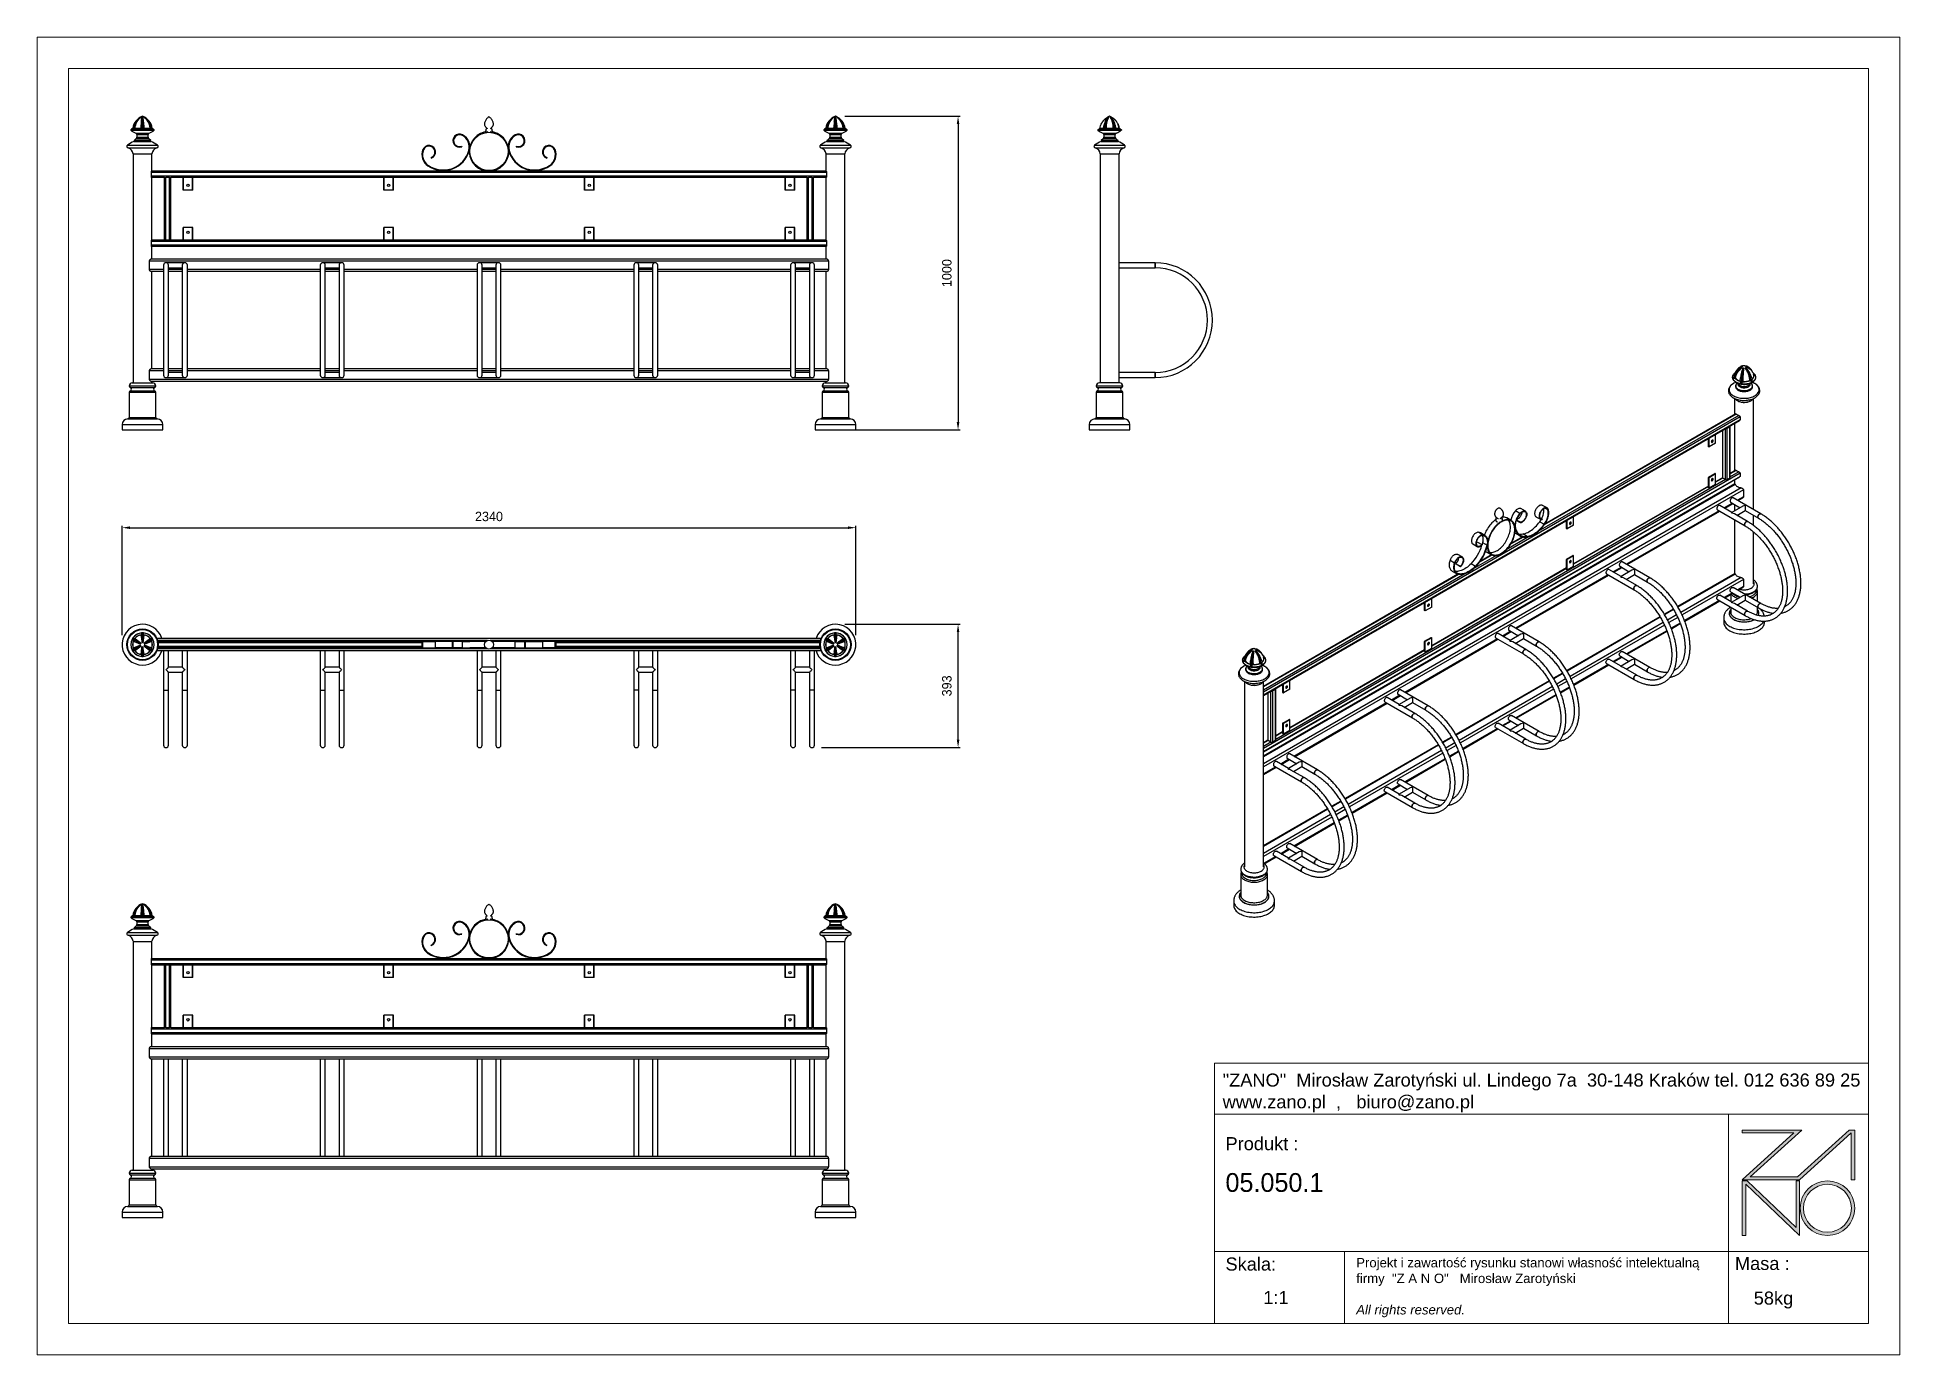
# Model space of a CAD drawing. Header units: millimetres. Extents: x 5333 to 11273, y -3184 to 1016.
import ezdxf

# ---------------------------------------------------------------- set-up
doc = ezdxf.new("R2010")
doc.units = ezdxf.units.MM
doc.header["$PDSIZE"] = -1
doc.layers.add('tabelka', color=155, linetype='Continuous')
doc.layers.add('WYMIAR', color=96, linetype='Continuous')
doc.dimstyles.new('1-1', dxfattribs={"dimtxt": 30, "dimasz": 25, "dimexe": 6.25, "dimexo": 30, "dimgap": 20.625, "dimtad": 1, "dimdec": 1, "dimtxsty": 'Standard', "dimcen": 0, "dimclrd": 2, "dimclre": 2, "dimclrt": 2, "dimadec": 0, "dimazin": 0, "dimtfac": 1, "dimtdec": 1, "dimtmove": 0, "dimatfit": 3, "dimfxl": 0, "dimarcsym": 0})

msp = doc.modelspace()

# ---------------------------------------------------------------- blocks, each defined once
blk = doc.blocks.new('zano')
at = {"layer": 'Defpoints', "lineweight": 5}
for points in [[(6270.2, 3716.2), (6270.2, 3707.4), (6434.8, 3707.4), (6270.2, 3558.4), (6452.4, 3558.4), (6617.9, 3708.2), (6617.9, 3558.4), (6628.6, 3558.4), (6628.6, 3716.2), (6610.7, 3716.2), (6446.1, 3567.2), (6295.4, 3567.2), (6459.9, 3716.2), (6270.2, 3716.2), (6270.2, 3707.4)], [(6270.2, 3554.4), (6286.2, 3554.4), (6441.7, 3405.6), (6441.7, 3554.4), (6452.4, 3554.4), (6452.4, 3380.5), (6281, 3544.6), (6281, 3380.5), (6270.2, 3380.5)]]:
    blk.add_hatch(color=251, dxfattribs=at).paths.add_polyline_path(points)
h = blk.add_hatch(color=251, dxfattribs=at)
h.paths.add_polyline_path([(6454.7, 3467.4, 1), (6628.6, 3467.4, 1)])
h.paths.add_polyline_path([(6617.9, 3467.4, -1), (6465.4, 3467.4, -1)], flags=16)
at = {"layer": 'Defpoints', "color": 251, "lineweight": 5}
blk.add_lwpolyline([(6434.8, 3707.4), (6270.2, 3558.4), (6452.4, 3558.4), (6617.9, 3708.2), (6617.9, 3558.4), (6628.6, 3558.4), (6628.6, 3716.2), (6610.7, 3716.2), (6446.1, 3567.2), (6295.4, 3567.2), (6459.9, 3716.2), (6270.2, 3716.2), (6270.2, 3707.4), (6432.1, 3707.4)], dxfattribs=at)
for points in [[(6270.2, 3716.2), (6270.2, 3707.4), (6434.8, 3707.4), (6270.2, 3558.4), (6452.4, 3558.4), (6617.9, 3708.2), (6617.9, 3558.4), (6628.6, 3558.4), (6628.6, 3716.2), (6610.7, 3716.2), (6446.1, 3567.2), (6295.4, 3567.2), (6459.9, 3716.2), (6270.2, 3716.2), (6270.2, 3707.4)], [(6270.2, 3554.4), (6286.2, 3554.4), (6441.7, 3405.6), (6441.7, 3554.4), (6452.4, 3554.4), (6452.4, 3380.5), (6281, 3544.6), (6281, 3380.5), (6270.2, 3380.5)]]:
    blk.add_lwpolyline(points, close=True, dxfattribs=at)
for radius in [87, 76.3]:
    blk.add_circle((6541.7, 3467.4), radius, dxfattribs=at)
blk = doc.blocks.new('TABELA')
at = {"layer": 'tabelka', "lineweight": 5}
for p, q in [((4587.4, 3929.4), (6672.4, 3929.4)), ((4587.4, 3767.6), (4587.4, 3929.4)), ((4587.4, 3929.4), (6672.4, 3929.4)), ((6226.5, 3767.6), (6226.5, 3329)), ((4587.4, 3329), (6672.4, 3329)), ((5001.6, 3329), (5001.6, 3100.4)), ((6226.5, 3329), (6226.5, 3100.4))]:
    blk.add_line(p, q, dxfattribs=at)
blk.add_lwpolyline([(4587.4, 3767.6), (6672.4, 3767.6), (6672.4, 3100.4), (4587.4, 3100.4)], close=True, dxfattribs=at)
blk.add_blockref('zano', (0, 0))
at = {"layer": 'tabelka', "lineweight": 5, "attachment_point": 1}
for s, insert, char_height, width in [('{\\fArial|b0|i0|c238|p34;"ZANO"  Mirosław Zarotyński ul. Lindego 7a  30-148 Kraków tel. 012 636 89 25\\Pwww.zano.pl  ,   biuro@zano.pl}', (4613, 3896.9), 41.595, 2040.38), ('{\\fArial|b0|i0|c238|p34;Produkt : }', (4622, 3694.1), 41.595, 265.273), ('{\\fCentury Gothic|b0|i0|c238|p34;05.050.1}', (4622, 3579.5), 60, 713.135), ('{\\fArial|b0|i0|c238|p34;Skala: }', (4622, 3310.3), 41.595, 191.675), ('{\\fArial|b0|i0|c238|p34;Masa :}', (6246.7, 3312.2), 41.595, 200.457), ('{\\fArial|b0|i0|c238|p34;1:1}', (4742.5, 3203.5), 41.595, 42.482), ('{\\fArial|b0|i0|c238|p34;58kg}', (6306.7, 3201.8), 41.595, 42.482)]:
    blk.add_mtext(s, dxfattribs=dict(at, insert=insert, char_height=char_height, width=width))
at = {"layer": 'tabelka', "color": 1, "lineweight": 5, "insert": (5038.9, 3308.9), "char_height": 30, "width": 1186.12, "attachment_point": 1}
blk.add_mtext('{\\fArial|b0|i0|c0|p34;Projekt i zawartość rysunku stanowi własność intelektualną firmy \\fArial|b0|i0|c238|p34; "Z A N O"   Mirosław Zarotyński\\fArial|b0|i1|c238|p34;\\P\\PAll rights reserved.}', dxfattribs=at)
blk = doc.blocks.new('front')
for p, q in [((1269.7, 2380.9), (1273.4, 2380.9)), ((1269.7, 2379.5), (1306.9, 2379.5)), ((1275.3, 2385.1), (1278.3, 2385.1)), ((1275.8, 2385.8), (1277.6, 2385.8)), ((1276.1, 2380.9), (1304.1, 2380.9)), ((1281.5, 2385.7), (1277.6, 2385.7)), ((1277.6, 2385.7), (1277.6, 2385.7)), ((1277.6, 2385.7), (1277.6, 2385.7)), ((1282.1, 2385.7), (1277.8, 2382.9)), ((1282.1, 2385.7), (1277.8, 2382.9)), ((1281.1, 2385.1), (1304.1, 2385.1)), ((1281.2, 2385.2), (1281.8, 2385.5)), ((1282.2, 2385.7), (1282.2, 2385.7)), ((1283.4, 2385.7), (1282.2, 2385.7)), ((1282.2, 2385.7), (1282.2, 2385.7)), ((1283.4, 2385.8), (1301.1, 2385.8)), ((1283.4, 2385.7), (1283.4, 2385.7)), ((1301, 2420.7), (1301.6, 2420.7)), ((1301, 2385.7), (1301, 2385.7)), ((1306.2, 2385.7), (1301, 2385.7)), ((1301, 2385.7), (1301, 2385.7)), ((1301, 2385.7), (1301, 2385.7)), ((1306.2, 2379.9), (1306.2, 2385.7)), ((1306.3, 2420.7), (1307.4, 2420.7)), ((1306.9, 2379.5), (1344.1, 2379.5)), ((1307.5, 2385.7), (1307.3, 2385.7)), ((1307.5, 2379.9), (1307.5, 2385.7)), ((1307.7, 2385.7), (1307.5, 2385.7)), ((1307.5, 2385.7), (1307.5, 2385.7)), ((1309.9, 2385.7), (1307.7, 2385.7)), ((1309.6, 2380.9), (1337.6, 2380.9)), ((1309.7, 2385.1), (1332.7, 2385.1)), ((1312.7, 2385.7), (1309.9, 2385.7)), ((1312.2, 2420.7), (1312.7, 2420.7)), ((1312.6, 2385.8), (1330.4, 2385.8)), ((1312.7, 2385.7), (1312.7, 2385.7)), ((1312.7, 2385.7), (1312.7, 2385.7)), ((1312.7, 2385.7), (1312.7, 2385.7)), ((1330.3, 2385.7), (1330.4, 2385.7)), ((1331.6, 2385.7), (1330.3, 2385.7)), ((1335.9, 2382.9), (1331.6, 2385.7)), ((1332.1, 2385.7), (1331.9, 2385.7)), ((1332.2, 2385.7), (1332.1, 2385.7)), ((1332.4, 2385.7), (1332.2, 2385.7)), ((1334.6, 2385.7), (1332.4, 2385.7)), ((1336.2, 2385.7), (1334.6, 2385.7)), ((1335.9, 2382.9), (1335.4, 2383.2)), ((1335.5, 2385.1), (1338.4, 2385.1)), ((1336.1, 2385.8), (1337.9, 2385.8)), ((1336.2, 2385.7), (1336.2, 2385.7)), ((1336.2, 2385.7), (1336.2, 2385.7)), ((1340.3, 2380.9), (1344.1, 2380.9)), ((3479.7, 2380.9), (3483.4, 2380.9)), ((3479.7, 2379.5), (3516.9, 2379.5)), ((3485.3, 2385.1), (3488.3, 2385.1)), ((3485.8, 2385.8), (3487.6, 2385.8)), ((3486.1, 2380.9), (3514.1, 2380.9)), ((3491.5, 2385.7), (3487.6, 2385.7)), ((3487.6, 2385.7), (3487.6, 2385.7)), ((3487.6, 2385.7), (3487.6, 2385.7)), ((3492.1, 2385.7), (3487.8, 2382.9)), ((3492.1, 2385.7), (3487.8, 2382.9)), ((3491.1, 2385.1), (3514.1, 2385.1)), ((3491.2, 2385.2), (3491.9, 2385.5)), ((3492.2, 2385.7), (3492.2, 2385.7)), ((3493.4, 2385.7), (3492.2, 2385.7)), ((3492.2, 2385.7), (3492.2, 2385.7)), ((3493.4, 2385.8), (3511.1, 2385.8)), ((3493.4, 2385.7), (3493.4, 2385.7)), ((3511, 2420.7), (3511.6, 2420.7)), ((3511, 2385.7), (3511, 2385.7)), ((3516.2, 2385.7), (3511, 2385.7)), ((3511, 2385.7), (3511, 2385.7)), ((3511, 2385.7), (3511, 2385.7)), ((3516.2, 2379.9), (3516.2, 2385.7)), ((3516.3, 2420.7), (3517.4, 2420.7)), ((3516.9, 2379.5), (3554.1, 2379.5)), ((3517.5, 2385.7), (3517.3, 2385.7)), ((3517.5, 2379.9), (3517.5, 2385.7)), ((3517.7, 2385.7), (3517.5, 2385.7)), ((3517.5, 2385.7), (3517.5, 2385.7)), ((3519.9, 2385.7), (3517.7, 2385.7)), ((3519.6, 2380.9), (3547.6, 2380.9)), ((3519.7, 2385.1), (3542.7, 2385.1)), ((3522.7, 2385.7), (3519.9, 2385.7)), ((3522.2, 2420.7), (3522.7, 2420.7)), ((3522.6, 2385.8), (3540.4, 2385.8)), ((3522.7, 2385.7), (3522.7, 2385.7)), ((3522.7, 2385.7), (3522.7, 2385.7)), ((3522.7, 2385.7), (3522.7, 2385.7)), ((3540.3, 2385.7), (3540.4, 2385.7)), ((3541.6, 2385.7), (3540.3, 2385.7)), ((3545.9, 2382.9), (3541.6, 2385.7)), ((3542.1, 2385.7), (3541.9, 2385.7)), ((3542.2, 2385.7), (3542.1, 2385.7)), ((3542.4, 2385.7), (3542.2, 2385.7)), ((3544.6, 2385.7), (3542.4, 2385.7)), ((3546.2, 2385.7), (3544.6, 2385.7)), ((3545.9, 2382.9), (3545.4, 2383.2)), ((3545.5, 2385.1), (3548.4, 2385.1)), ((3546.1, 2385.8), (3547.9, 2385.8)), ((3546.2, 2385.7), (3546.2, 2385.7)), ((3546.2, 2385.7), (3546.2, 2385.7)), ((3550.3, 2380.9), (3554.1, 2380.9)), ((1259, 2332), (1306.9, 2332)), ((1260.8, 2323), (1306.9, 2323)), ((1279.9, 2346.2), (1279.9, 2343.7)), ((1333.9, 2346.2), (1279.9, 2346.2)), ((1279.9, 2343.7), (1306.9, 2343.7)), ((1287.2, 2353.2), (1280.2, 2347)), ((1280.2, 2347), (1306.9, 2347)), ((1285.4, 2370.1), (1306.9, 2370.1)), ((1287.2, 2353.2), (1306.9, 2353.2)), ((1288.9, 2365.3), (1288.9, 2356.9)), ((1288.9, 2365.3), (1306.9, 2365.3)), ((1288.9, 2356.9), (1306.9, 2356.9)), ((1306.9, 2370.1), (1328.3, 2370.1)), ((1306.9, 2365.3), (1324.9, 2365.3)), ((1306.9, 2356.9), (1324.9, 2356.9)), ((1306.9, 2353.2), (1326.5, 2353.2)), ((1306.9, 2347), (1333.5, 2347)), ((1306.9, 2343.7), (1333.9, 2343.7)), ((1306.9, 2332), (1354.7, 2332)), ((1306.9, 2323), (1352.9, 2323)), ((1324.9, 2356.9), (1324.9, 2365.3)), ((1333.5, 2347), (1326.5, 2353.2)), ((1333.9, 2343.7), (1333.9, 2346.2)), ((2324.7, 2328.1), (2325.4, 2326.2)), ((2499, 2328.1), (2498.3, 2326.2)), ((3469, 2332), (3516.9, 2332)), ((3470.8, 2323), (3516.9, 2323)), ((3489.9, 2346.2), (3489.9, 2343.7)), ((3543.9, 2346.2), (3489.9, 2346.2)), ((3489.9, 2343.7), (3516.9, 2343.7)), ((3497.2, 2353.2), (3490.2, 2347)), ((3490.2, 2347), (3516.9, 2347)), ((3495.4, 2370.1), (3516.9, 2370.1)), ((3497.2, 2353.2), (3516.9, 2353.2)), ((3498.9, 2365.3), (3498.9, 2356.9)), ((3498.9, 2365.3), (3516.9, 2365.3)), ((3498.9, 2356.9), (3516.9, 2356.9)), ((3516.9, 2370.1), (3538.3, 2370.1)), ((3516.9, 2365.3), (3534.9, 2365.3)), ((3516.9, 2356.9), (3534.9, 2356.9)), ((3516.9, 2353.2), (3536.5, 2353.2)), ((3516.9, 2347), (3543.5, 2347)), ((3516.9, 2343.7), (3543.9, 2343.7)), ((3516.9, 2332), (3564.7, 2332)), ((3516.9, 2323), (3562.9, 2323)), ((3534.9, 2356.9), (3534.9, 2365.3)), ((3543.5, 2347), (3536.5, 2353.2)), ((3543.9, 2343.7), (3543.9, 2346.2)), ((1276.7, 2303.7), (1276.7, 1573.7)), ((1276.7, 2303.7), (1306.9, 2303.7)), ((1306.9, 2303.7), (1337, 2303.7)), ((1337, 2248.7), (1337, 2303.7)), ((2227.2, 2291.9), (2227.9, 2290.1)), ((2596.6, 2291.9), (2595.9, 2290.1)), ((3486.7, 2303.7), (3486.7, 2248.7)), ((3486.7, 2303.7), (3516.9, 2303.7)), ((3516.9, 2303.7), (3547, 2303.7)), ((3547, 1573.7), (3547, 2303.7)), ((1335.3, 2232.7), (1335.3, 2244.7)), ((3488.4, 2244.7), (1335.3, 2244.7)), ((3488.4, 2232.7), (1335.3, 2232.7)), ((3487.3, 2248.7), (1336.4, 2248.7)), ((1376.9, 2228.7), (1336.4, 2228.7)), ((1337, 2028.7), (1337, 2228.7)), ((1376.9, 2028.7), (1376.9, 2228.7)), ((1376.9, 2228.7), (1380.9, 2228.7)), ((1380.9, 2028.7), (1380.9, 2228.7)), ((1392.9, 2228.7), (1380.9, 2228.7)), ((1392.9, 2028.7), (1392.9, 2228.7)), ((1392.9, 2228.7), (1396.9, 2228.7)), ((1396.9, 2028.7), (1396.9, 2228.7)), ((3426.9, 2228.7), (1396.9, 2228.7)), ((1436.9, 2188.7), (1436.9, 2228.7)), ((1437.4, 2188.7), (1437.4, 2228.7)), ((1466.4, 2188.7), (1466.4, 2228.7)), ((1466.9, 2188.7), (1466.9, 2228.7)), ((2076.9, 2188.7), (2076.9, 2228.7)), ((2077.4, 2188.7), (2077.4, 2228.7)), ((2106.4, 2188.7), (2106.4, 2228.7)), ((2106.9, 2188.7), (2106.9, 2228.7)), ((2716.9, 2188.7), (2716.9, 2228.7)), ((2717.4, 2188.7), (2717.4, 2228.7)), ((2746.4, 2188.7), (2746.4, 2228.7)), ((2746.9, 2188.7), (2746.9, 2228.7)), ((3356.9, 2188.7), (3356.9, 2228.7)), ((3357.4, 2188.7), (3357.4, 2228.7)), ((3386.4, 2188.7), (3386.4, 2228.7)), ((3386.9, 2188.7), (3386.9, 2228.7)), ((3426.9, 2028.7), (3426.9, 2228.7)), ((3426.9, 2228.7), (3430.9, 2228.7)), ((3430.9, 2028.7), (3430.9, 2228.7)), ((3442.9, 2228.7), (3430.9, 2228.7)), ((3442.9, 2028.7), (3442.9, 2228.7)), ((3442.9, 2228.7), (3446.9, 2228.7)), ((3446.9, 2028.7), (3446.9, 2228.7)), ((3487.3, 2228.7), (3446.9, 2228.7)), ((3486.7, 2228.7), (3486.7, 2028.7)), ((3488.4, 2244.7), (3488.4, 2232.7)), ((1437.4, 2188.7), (1436.9, 2188.7)), ((1466.4, 2188.7), (1437.4, 2188.7)), ((1466.9, 2188.7), (1466.4, 2188.7)), ((2077.4, 2188.7), (2076.9, 2188.7)), ((2106.4, 2188.7), (2077.4, 2188.7)), ((2106.9, 2188.7), (2106.4, 2188.7)), ((2717.4, 2188.7), (2716.9, 2188.7)), ((2746.4, 2188.7), (2717.4, 2188.7)), ((2746.9, 2188.7), (2746.4, 2188.7)), ((3357.4, 2188.7), (3356.9, 2188.7)), ((3386.4, 2188.7), (3357.4, 2188.7)), ((3386.9, 2188.7), (3386.4, 2188.7)), ((1335.3, 2012.7), (1335.3, 2024.7)), ((3488.4, 2024.7), (1335.3, 2024.7)), ((1376.9, 2028.7), (1336.4, 2028.7)), ((1380.9, 2028.7), (1376.9, 2028.7)), ((1392.9, 2028.7), (1380.9, 2028.7)), ((1396.9, 2028.7), (1392.9, 2028.7)), ((3426.9, 2028.7), (1396.9, 2028.7)), ((1437.4, 2068.7), (1436.9, 2068.7)), ((1436.9, 2028.7), (1436.9, 2068.7)), ((1466.4, 2068.7), (1437.4, 2068.7)), ((1437.4, 2028.7), (1437.4, 2068.7)), ((1466.4, 2028.7), (1466.4, 2068.7)), ((1466.9, 2068.7), (1466.4, 2068.7)), ((1466.9, 2028.7), (1466.9, 2068.7)), ((2077.4, 2068.7), (2076.9, 2068.7)), ((2076.9, 2028.7), (2076.9, 2068.7)), ((2106.4, 2068.7), (2077.4, 2068.7)), ((2077.4, 2028.7), (2077.4, 2068.7)), ((2106.4, 2028.7), (2106.4, 2068.7)), ((2106.9, 2068.7), (2106.4, 2068.7)), ((2106.9, 2028.7), (2106.9, 2068.7)), ((2717.4, 2068.7), (2716.9, 2068.7)), ((2716.9, 2028.7), (2716.9, 2068.7)), ((2746.4, 2068.7), (2717.4, 2068.7)), ((2717.4, 2028.7), (2717.4, 2068.7)), ((2746.4, 2028.7), (2746.4, 2068.7)), ((2746.9, 2068.7), (2746.4, 2068.7)), ((2746.9, 2028.7), (2746.9, 2068.7)), ((3357.4, 2068.7), (3356.9, 2068.7)), ((3356.9, 2028.7), (3356.9, 2068.7)), ((3386.4, 2068.7), (3357.4, 2068.7)), ((3357.4, 2028.7), (3357.4, 2068.7)), ((3386.4, 2028.7), (3386.4, 2068.7)), ((3386.9, 2068.7), (3386.4, 2068.7)), ((3386.9, 2028.7), (3386.9, 2068.7)), ((3430.9, 2028.7), (3426.9, 2028.7)), ((3442.9, 2028.7), (3430.9, 2028.7)), ((3446.9, 2028.7), (3442.9, 2028.7)), ((3487.3, 2028.7), (3446.9, 2028.7)), ((3488.4, 2024.7), (3488.4, 2012.7)), ((3494.3, 1962.3), (1329.4, 1962.3)), ((1329.4, 1935.1), (1329.4, 1962.3)), ((3490, 1968.7), (1333.8, 1968.7)), ((3488.4, 2012.7), (1335.3, 2012.7)), ((3487.3, 2008.7), (1336.4, 2008.7)), ((1337, 1968.7), (1337, 2008.7)), ((3486.7, 2008.7), (3486.7, 1968.7)), ((3494.3, 1962.3), (3494.3, 1935.1)), ((1373.9, 1935.1), (1329.4, 1935.1)), ((1373.9, 1928.7), (1333.8, 1928.7)), ((1337, 1618.7), (1337, 1928.7)), ((1373.9, 1948.7), (1373.9, 1598.7)), ((1441.9, 1956.7), (1381.9, 1956.7)), ((1389.9, 1598.7), (1389.9, 1948.7)), ((1389.9, 1940.7), (1433.9, 1940.7)), ((1433.9, 1935.1), (1389.9, 1935.1)), ((1433.9, 1928.7), (1389.9, 1928.7)), ((1433.9, 1948.7), (1433.9, 1598.7)), ((1449.9, 1598.7), (1449.9, 1948.7)), ((1873.9, 1935.1), (1449.9, 1935.1)), ((1873.9, 1928.7), (1449.9, 1928.7)), ((1873.9, 1948.7), (1873.9, 1598.7)), ((1941.9, 1956.7), (1881.9, 1956.7)), ((1889.9, 1598.7), (1889.9, 1948.7)), ((1889.9, 1940.7), (1933.9, 1940.7)), ((1933.9, 1935.1), (1889.9, 1935.1)), ((1933.9, 1928.7), (1889.9, 1928.7)), ((1933.9, 1948.7), (1933.9, 1598.7)), ((1949.9, 1598.7), (1949.9, 1948.7)), ((2373.9, 1935.1), (1949.9, 1935.1)), ((2373.9, 1928.7), (1949.9, 1928.7)), ((2373.9, 1948.7), (2373.9, 1598.7)), ((2441.9, 1956.7), (2381.9, 1956.7)), ((2389.9, 1598.7), (2389.9, 1948.7)), ((2389.9, 1940.7), (2433.9, 1940.7)), ((2433.9, 1935.1), (2389.9, 1935.1)), ((2433.9, 1928.7), (2389.9, 1928.7)), ((2433.9, 1948.7), (2433.9, 1598.7)), ((2449.9, 1598.7), (2449.9, 1948.7)), ((2873.9, 1935.1), (2449.9, 1935.1)), ((2873.9, 1928.7), (2449.9, 1928.7)), ((2873.9, 1948.7), (2873.9, 1598.7)), ((2941.9, 1956.7), (2881.9, 1956.7)), ((2889.9, 1598.7), (2889.9, 1948.7)), ((2889.9, 1940.7), (2933.9, 1940.7)), ((2933.9, 1935.1), (2889.9, 1935.1)), ((2933.9, 1928.7), (2889.9, 1928.7)), ((2933.9, 1948.7), (2933.9, 1598.7)), ((2949.9, 1598.7), (2949.9, 1948.7)), ((3373.9, 1935.1), (2949.9, 1935.1)), ((3373.9, 1928.7), (2949.9, 1928.7)), ((3373.9, 1948.7), (3373.9, 1598.7)), ((3441.9, 1956.7), (3381.9, 1956.7)), ((3389.9, 1598.7), (3389.9, 1948.7)), ((3389.9, 1940.7), (3433.9, 1940.7)), ((3433.9, 1935.1), (3389.9, 1935.1)), ((3433.9, 1928.7), (3389.9, 1928.7)), ((3433.9, 1948.7), (3433.9, 1598.7)), ((3449.9, 1598.7), (3449.9, 1948.7)), ((3494.3, 1935.1), (3449.9, 1935.1)), ((3490, 1928.7), (3449.9, 1928.7)), ((3486.7, 1928.7), (3486.7, 1618.7)), ((1329.4, 1585.1), (1329.4, 1612.3)), ((1373.9, 1612.3), (1329.4, 1612.3)), ((1373.9, 1618.7), (1333.8, 1618.7)), ((1433.9, 1618.7), (1389.9, 1618.7)), ((1433.9, 1612.3), (1389.9, 1612.3)), ((1433.9, 1606.7), (1389.9, 1606.7)), ((1873.9, 1618.7), (1449.9, 1618.7)), ((1873.9, 1612.3), (1449.9, 1612.3)), ((1933.9, 1618.7), (1889.9, 1618.7)), ((1933.9, 1612.3), (1889.9, 1612.3)), ((1933.9, 1606.7), (1889.9, 1606.7)), ((2373.9, 1618.7), (1949.9, 1618.7)), ((2373.9, 1612.3), (1949.9, 1612.3)), ((2433.9, 1618.7), (2389.9, 1618.7)), ((2433.9, 1612.3), (2389.9, 1612.3)), ((2433.9, 1606.7), (2389.9, 1606.7)), ((2873.9, 1618.7), (2449.9, 1618.7)), ((2873.9, 1612.3), (2449.9, 1612.3)), ((2933.9, 1618.7), (2889.9, 1618.7)), ((2933.9, 1612.3), (2889.9, 1612.3)), ((2933.9, 1606.7), (2889.9, 1606.7)), ((3373.9, 1618.7), (2949.9, 1618.7)), ((3373.9, 1612.3), (2949.9, 1612.3)), ((3433.9, 1618.7), (3389.9, 1618.7)), ((3433.9, 1612.3), (3389.9, 1612.3)), ((3433.9, 1606.7), (3389.9, 1606.7)), ((3490, 1618.7), (3449.9, 1618.7)), ((3494.3, 1612.3), (3449.9, 1612.3)), ((3494.3, 1612.3), (3494.3, 1585.1)), ((1264.4, 1564.1), (1306.9, 1564.1)), ((1267.8, 1548.2), (1306.9, 1548.2)), ((1267.9, 1559.1), (1306.9, 1559.1)), ((1274.4, 1573.7), (1306.9, 1573.7)), ((1306.9, 1573.7), (1339.4, 1573.7)), ((1306.9, 1564.1), (1349.4, 1564.1)), ((1306.9, 1559.1), (1345.9, 1559.1)), ((1306.9, 1548.2), (1346, 1548.2)), ((3494.3, 1585.1), (1329.4, 1585.1)), ((3490, 1578.7), (1333.8, 1578.7)), ((1337, 1573.7), (1337, 1578.7)), ((1381.9, 1590.7), (1441.9, 1590.7)), ((1881.9, 1590.7), (1941.9, 1590.7)), ((2381.9, 1590.7), (2441.9, 1590.7)), ((2881.9, 1590.7), (2941.9, 1590.7)), ((3381.9, 1590.7), (3441.9, 1590.7)), ((3474.4, 1564.1), (3516.9, 1564.1)), ((3477.8, 1548.2), (3516.9, 1548.2)), ((3477.9, 1559.1), (3516.9, 1559.1)), ((3484.4, 1573.7), (3516.9, 1573.7)), ((3486.7, 1578.7), (3486.7, 1573.7)), ((3516.9, 1573.7), (3549.4, 1573.7)), ((3516.9, 1564.1), (3559.4, 1564.1)), ((3516.9, 1559.1), (3555.9, 1559.1)), ((3516.9, 1548.2), (3556, 1548.2)), ((1264.4, 1543.7), (1264.4, 1463.7)), ((1264.4, 1543.7), (1306.9, 1543.7)), ((1306.9, 1543.7), (1349.4, 1543.7)), ((1349.4, 1463.7), (1349.4, 1543.7)), ((3474.4, 1543.7), (3474.4, 1463.7)), ((3474.4, 1543.7), (3516.9, 1543.7)), ((3516.9, 1543.7), (3559.4, 1543.7)), ((3559.4, 1463.7), (3559.4, 1543.7)), ((1241.9, 1440.7), (1241.9, 1423.7)), ((1241.9, 1440.7), (1306.9, 1440.7)), ((1259.4, 1458.7), (1306.9, 1458.7)), ((1264.4, 1463.7), (1306.9, 1463.7)), ((1306.9, 1463.7), (1349.4, 1463.7)), ((1306.9, 1458.7), (1354.4, 1458.7)), ((1306.9, 1440.7), (1371.9, 1440.7)), ((1371.9, 1423.7), (1371.9, 1440.7)), ((3451.9, 1440.7), (3451.9, 1423.7)), ((3451.9, 1440.7), (3516.9, 1440.7)), ((3469.4, 1458.7), (3516.9, 1458.7)), ((3474.4, 1463.7), (3516.9, 1463.7)), ((3516.9, 1463.7), (3559.4, 1463.7)), ((3516.9, 1458.7), (3564.4, 1458.7)), ((3516.9, 1440.7), (3581.9, 1440.7)), ((3581.9, 1423.7), (3581.9, 1440.7)), ((1241.9, 1423.7), (1306.9, 1423.7)), ((1306.9, 1423.7), (1371.9, 1423.7)), ((3451.9, 1423.7), (3516.9, 1423.7)), ((3516.9, 1423.7), (3581.9, 1423.7))]:
    blk.add_line(p, q)
at = {"flags": 128}
for points in [[(1312.7, 2385.7), (1312.7, 2385.7), (1312.7, 2385.7)], [(1315.3, 2418), (1315.4, 2417.9), (1318.9, 2414.7), (1322.2, 2410.8), (1325.1, 2406.6), (1328.5, 2399.8), (1330.8, 2392.9), (1332.2, 2385.7), (1332.2, 2385.7), (1332.2, 2385.7)], [(1336.2, 2385.7), (1336.2, 2385.7), (1336.2, 2385.7), (1336.2, 2385.7), (1336.2, 2385.7), (1336.2, 2385.7), (1336.2, 2385.7), (1336.2, 2385.7), (1336.2, 2385.7)], [(3487.6, 2385.7), (3487.6, 2385.7), (3487.6, 2385.7), (3487.6, 2385.7), (3487.6, 2385.7), (3487.6, 2385.7), (3487.6, 2385.7), (3487.6, 2385.7), (3487.6, 2385.7)], [(3511, 2385.7), (3511, 2385.7), (3511, 2385.7)], [(3525.3, 2418), (3525.4, 2417.9), (3528.9, 2414.7), (3532.2, 2410.8), (3535.1, 2406.6), (3538.5, 2399.8), (3540.8, 2392.9), (3542.2, 2385.7), (3542.2, 2385.7), (3542.2, 2385.7)]]:
    blk.add_lwpolyline(points, dxfattribs=at)
for centre, radius in [((2411.9, 2311.7), 61), ((1451.9, 2203.7), 4), ((2091.9, 2203.7), 4), ((2731.9, 2203.7), 4), ((3371.9, 2203.7), 4), ((1451.9, 2053.7), 4), ((2091.9, 2053.7), 4), ((2731.9, 2053.7), 4), ((3371.9, 2053.7), 4)]:
    blk.add_circle(centre, radius)
for centre, radius, start, end in [((1270.4, 2380.2), 1, 134.00801, 225.99199), ((1287.3, 2362.6), 25.4, 118.15468, 134.00801), ((1297.9, 2408.7), 40.6, 225.99199, 252.11315), ((1290.8, 2366.1), 21.7, 115.4735, 140.54099), ((1292.2, 2365.4), 22.6, 128.20707, 140.26735), ((1274.9, 2385.9), 1, 298.15468, 350.72694), ((1324.2, 2377.9), 48.9, 110.68704, 170.72694), ((1277.6, 2385.7), 0.0142, 113.09059, 125.86119), ((1289.6, 2377.9), 48.9, 9.27306, 69.31296), ((1315.9, 2408.7), 40.6, 287.88685, 314.00801), ((1322.9, 2366.1), 21.7, 39.46057, 64.52494), ((1321.5, 2365.4), 22.6, 39.73386, 51.7947), ((1338.9, 2385.9), 1, 189.27306, 241.84532), ((1326.4, 2362.6), 25.4, 45.99199, 61.84532), ((1343.4, 2380.2), 1, 314.00801, 45.99199), ((3480.4, 2380.2), 1, 134.00801, 225.99199), ((3497.3, 2362.6), 25.4, 118.15468, 134.00801), ((3507.9, 2408.7), 40.6, 225.99199, 252.11315), ((3500.8, 2366.1), 21.7, 115.47506, 140.53943), ((3502.2, 2365.4), 22.7, 128.20676, 140.26566), ((3484.9, 2385.9), 1, 298.15468, 350.72694), ((3534.2, 2377.9), 48.9, 110.68704, 170.72694), ((3499.6, 2377.9), 48.9, 9.27306, 69.31296), ((3525.9, 2408.7), 40.6, 287.88685, 314.00801), ((3532.9, 2366.1), 21.7, 39.45901, 64.5265), ((3531.5, 2365.4), 22.6, 39.73217, 51.79439), ((3546.2, 2385.7), 0.0142, 54.13881, 66.90941), ((3548.9, 2385.9), 1, 189.27306, 241.84532), ((3536.4, 2362.6), 25.4, 45.99199, 61.84532), ((3553.4, 2380.2), 1, 314.00801, 45.99199), ((1261.9, 2327.9), 5, 124.99819, 257.48862), ((1327.8, 2233.7), 120, 113.55646, 124.99819), ((1256.3, 2302.9), 20.5, 2.05395, 77.48862), ((1280.9, 2346.2), 1, 131.63354, 180), ((1283.9, 2365.3), 5, 0, 72.11315), ((1283.9, 2356.9), 5, 311.63354, 0), ((1329.9, 2365.3), 5, 107.88685, 180), ((1329.9, 2356.9), 5, 180, 228.36646), ((1332.9, 2346.2), 1, 0, 48.36646), ((1285.9, 2233.7), 120, 55.00181, 66.44354), ((1357.4, 2302.9), 20.5, 102.51138, 177.94605), ((1351.9, 2327.9), 5, 282.51138, 55.00181), ((2241.5, 2301.5), 43.5, 158.52169, 236.35358), ((2241.5, 2301.5), 41.5, 158.52169, 236.35358), ((2220.6, 2309.8), 21, 290.332, 158.52169), ((2220.6, 2309.8), 19, 290.332, 158.52169), ((2318.1, 2345.9), 21, 62.14232, 290.332), ((2318.1, 2345.9), 19, 62.14232, 290.332), ((2307.6, 2326), 41.5, 344.31043, 62.14232), ((2307.6, 2326), 43.5, 344.31043, 62.14232), ((2411.9, 2311.7), 63, 93.28436, 0), ((2411.9, 2311.7), 63, 0, 86.71564), ((2516.1, 2326), 43.5, 117.85768, 195.68957), ((2516.1, 2326), 41.5, 117.85768, 195.68957), ((2505.6, 2345.9), 21, 249.668, 117.85768), ((2505.6, 2345.9), 19, 249.668, 117.85768), ((2603.2, 2309.8), 21, 21.47831, 249.668), ((2603.2, 2309.8), 19, 21.47831, 249.668), ((2582.2, 2301.5), 41.5, 303.64642, 21.47831), ((2582.2, 2301.5), 43.5, 303.64642, 21.47831), ((3471.9, 2327.9), 5, 124.99819, 257.48862), ((3537.8, 2233.7), 120, 113.55646, 124.99819), ((3466.3, 2302.9), 20.5, 2.05395, 77.48862), ((3490.9, 2346.2), 1, 131.63354, 180), ((3493.9, 2365.3), 5, 0, 72.11315), ((3493.9, 2356.9), 5, 311.63354, 0), ((3539.9, 2365.3), 5, 107.88685, 180), ((3539.9, 2356.9), 5, 180, 228.36646), ((3542.9, 2346.2), 1, 0, 48.36646), ((3495.9, 2233.7), 120, 55.00181, 66.44354), ((3567.4, 2302.9), 20.5, 102.51138, 177.94605), ((3561.9, 2327.9), 5, 282.51138, 55.00181), ((2266.2, 2338.7), 88.1, 236.35358, 289.76923), ((2266.2, 2338.7), 86.1, 236.35358, 289.75616), ((2264.6, 2338.1), 86.1, 290.90784, 344.31043), ((2264.6, 2338.1), 88.1, 290.89478, 344.31043), ((2559.1, 2338.1), 88.1, 195.68957, 249.10522), ((2559.1, 2338.1), 86.1, 195.68957, 249.09216), ((2557.5, 2338.7), 88.1, 250.23077, 303.64642), ((2557.5, 2338.7), 86.1, 250.24384, 303.64642), ((1381.9, 1948.7), 8, 0, 180), ((1441.9, 1948.7), 8, 0, 180), ((1881.9, 1948.7), 8, 0, 180), ((1941.9, 1948.7), 8, 0, 180), ((2381.9, 1948.7), 8, 0, 180), ((2441.9, 1948.7), 8, 0, 180), ((2881.9, 1948.7), 8, 0, 180), ((2941.9, 1948.7), 8, 0, 180), ((3381.9, 1948.7), 8, 0, 180), ((3441.9, 1948.7), 8, 0, 180), ((1274.4, 1563.7), 10, 90, 177.464), ((1269.4, 1563.9), 5, 177.464, 252.57682), ((1269.1, 1543.7), 4.71, 106.2602, 180), ((1266.2, 1553.7), 5.71, 286.2602, 72.57682), ((1339.4, 1563.7), 10, 2.536, 90), ((1347.6, 1553.7), 5.71, 107.42318, 253.7398), ((1344.4, 1563.9), 5, 287.42318, 2.536), ((1344.7, 1543.7), 4.71, 0, 73.7398), ((1381.9, 1598.7), 8, 180, 0), ((1441.9, 1598.7), 8, 180, 270), ((1441.9, 1598.7), 8, 180, 0), ((1441.9, 1598.7), 8, 270, 0), ((1881.9, 1598.7), 8, 180, 0), ((1941.9, 1598.7), 8, 180, 270), ((1941.9, 1598.7), 8, 180, 0), ((1941.9, 1598.7), 8, 270, 0), ((2381.9, 1598.7), 8, 180, 0), ((2441.9, 1598.7), 8, 180, 270), ((2441.9, 1598.7), 8, 180, 0), ((2441.9, 1598.7), 8, 270, 0), ((2881.9, 1598.7), 8, 180, 0), ((2941.9, 1598.7), 8, 180, 270), ((2941.9, 1598.7), 8, 180, 0), ((2941.9, 1598.7), 8, 270, 0), ((3381.9, 1598.7), 8, 180, 0), ((3441.9, 1598.7), 8, 180, 270), ((3441.9, 1598.7), 8, 180, 0), ((3441.9, 1598.7), 8, 270, 0), ((3484.4, 1563.7), 10, 90, 177.464), ((3479.4, 1563.9), 5, 177.464, 252.57682), ((3479.1, 1543.7), 4.71, 106.2602, 180), ((3476.2, 1553.7), 5.71, 286.2602, 72.57682), ((3549.4, 1563.7), 10, 2.536, 90), ((3557.6, 1553.7), 5.71, 107.42318, 253.7398), ((3554.4, 1563.9), 5, 287.42318, 2.536), ((3554.7, 1543.7), 4.71, 0, 73.7398), ((1259.9, 1440.7), 18, 90, 180), ((1259.4, 1463.7), 5, 270, 360), ((1354.4, 1463.7), 5, 180, 270), ((1353.9, 1440.7), 18, 0, 90), ((3469.9, 1440.7), 18, 90, 180), ((3469.4, 1463.7), 5, 270, 360), ((3564.4, 1463.7), 5, 180, 270), ((3563.9, 1440.7), 18, 0, 90)]:
    blk.add_arc(centre, radius, start, end)
for points, knots in [([(1273.4, 2380.9), (1273.4, 2380.9), (1273.3, 2380.9), (1273.3, 2380.8), (1273.3, 2380.6), (1273.6, 2380.3), (1273.9, 2380), (1274.1, 2379.9)], [0, 0, 0, 0, 0.033531, 0.079875, 0.170913, 0.49256, 1, 1, 1, 1]), ([(1278.3, 2385.1), (1277.5, 2384.6), (1276, 2383.6), (1274.4, 2382.1), (1273.6, 2381.2), (1273.4, 2380.9)], [0, 0, 0, 0, 0.4249335, 0.8558945, 1, 1, 1, 1]), ([(1274.1, 2379.9), (1274.2, 2379.8), (1274.4, 2379.8), (1274.6, 2379.8), (1274.7, 2379.9), (1274.8, 2379.9)], [0, 0, 0, 0, 0.378292, 0.683156, 1, 1, 1, 1]), ([(1274.8, 2379.9), (1275, 2380), (1275.2, 2380.2), (1275.6, 2380.5), (1275.8, 2380.7), (1275.9, 2380.8), (1276, 2380.9), (1276.1, 2380.9), (1276.1, 2380.9)], [0, 0, 0, 0, 0.560937, 0.705297, 0.840734, 0.902144, 0.964168, 1, 1, 1, 1]), ([(1276.1, 2380.9), (1276.9, 2381.7), (1278.4, 2383.3), (1280.2, 2384.5), (1281.1, 2385.1)], [0, 0, 0, 0, 0.495183, 1, 1, 1, 1]), ([(1285.7, 2406.2), (1285.1, 2405.2), (1283.3, 2402.3), (1280.9, 2397.5), (1278.8, 2391.6), (1278, 2387.7), (1277.6, 2385.8)], [0, 0, 0, 0, 0.156542, 0.470243, 0.733105, 1, 1, 1, 1]), ([(1277.6, 2385.8), (1277.6, 2385.8), (1277.6, 2385.7), (1277.6, 2385.7), (1277.6, 2385.7), (1277.6, 2385.7)], [0, 0, 0, 0, 0.296081, 0.690158, 1, 1, 1, 1]), ([(1277.6, 2385.7), (1277.8, 2385.6), (1278, 2385.6), (1278.3, 2385.4), (1278.4, 2385.3), (1278.4, 2385.2), (1278.4, 2385.1), (1278.3, 2385.1), (1278.3, 2385.1), (1278.3, 2385.1)], [0, 0, 0, 0, 0.60512, 0.732679, 0.82045, 0.907566, 0.944041, 0.980915, 1, 1, 1, 1]), ([(1277.6, 2385.7), (1277.6, 2385.7), (1277.6, 2385.7), (1277.6, 2385.7), (1277.6, 2385.7)], [0, 0, 0, 0, 0.559788, 1, 1, 1, 1]), ([(1277.6, 2385.7), (1277.6, 2385.7), (1277.6, 2385.7), (1277.6, 2385.7), (1277.6, 2385.7), (1277.6, 2385.7), (1277.6, 2385.7), (1277.6, 2385.7), (1277.6, 2385.7), (1277.6, 2385.7)], [0, 0, 0, 0, 0.112253, 0.273673, 0.385926, 0.497986, 0.610239, 0.742502, 1, 1, 1, 1]), ([(1281.1, 2385.1), (1281.1, 2385.1), (1281.1, 2385.1), (1281.2, 2385.2), (1281.5, 2385.3), (1282.2, 2385.6), (1282.9, 2385.6), (1283.4, 2385.7)], [0, 0, 0, 0, 0.021738, 0.051653, 0.109289, 0.311022, 1, 1, 1, 1]), ([(1281.5, 2385.7), (1281.5, 2385.7), (1281.5, 2388.1), (1282.9, 2392.9), (1285.1, 2400), (1288.1, 2406), (1291.5, 2410.9), (1294.7, 2414.6), (1297.1, 2417), (1298.3, 2417.9), (1298.4, 2418)], [0, 0, 0, 0, 0.000002, 0.188553, 0.381599, 0.586267, 0.724541, 0.864552, 0.99604, 1, 1, 1, 1]), ([(1294.8, 2414.2), (1294.5, 2413.9), (1293.4, 2412.7), (1291.8, 2410.6), (1290.3, 2408.5), (1289.3, 2406.9), (1288.5, 2405.6), (1287.5, 2403.8), (1286.4, 2401.4), (1285.1, 2398.4), (1283.9, 2394.8), (1282.8, 2390.5), (1282.3, 2387.4), (1282.1, 2385.7)], [0, 0, 0, 0, 0.041994, 0.16299, 0.256139, 0.293462, 0.342153, 0.407962, 0.490957, 0.591277, 0.709193, 0.845174, 1, 1, 1, 1]), ([(1283.4, 2385.8), (1283.5, 2387), (1283.8, 2390.5), (1285, 2395.8), (1286.9, 2401.4), (1288.5, 2404.6), (1289.3, 2406.2)], [0, 0, 0, 0, 0.163702, 0.491836, 0.744156, 1, 1, 1, 1]), ([(1283.4, 2385.7), (1283.4, 2385.7), (1283.4, 2385.7), (1283.4, 2385.8), (1283.4, 2385.8), (1283.4, 2385.8)], [0, 0, 0, 0, 0.418232, 0.8411, 1, 1, 1, 1]), ([(1283.4, 2385.7), (1283.4, 2385.7), (1283.4, 2385.7), (1283.4, 2385.7), (1283.4, 2385.7), (1283.4, 2385.7), (1283.4, 2385.7), (1283.4, 2385.7), (1283.4, 2385.7), (1283.4, 2385.7)], [0, 0, 0, 0, 0.2536264, 0.3792564, 0.5048533, 0.6094116, 0.7350416, 0.8743701, 1, 1, 1, 1]), ([(1283.4, 2385.7), (1283.4, 2385.7), (1283.4, 2385.7), (1283.4, 2385.7), (1283.4, 2385.7)], [0, 0, 0, 0, 0.559943, 1, 1, 1, 1]), ([(1285.7, 2406.2), (1286.9, 2407.8), (1289.2, 2411.1), (1293.2, 2415), (1297.1, 2418.2), (1299.7, 2419.9), (1301, 2420.7)], [0, 0, 0, 0, 0.27819, 0.55709, 0.777587, 1, 1, 1, 1]), ([(1296.3, 2417.7), (1296.1, 2417.5), (1295.7, 2417.2), (1294.9, 2416.6), (1294.1, 2415.9), (1293.3, 2415.2), (1292.7, 2414.6), (1292.2, 2414), (1291.6, 2413.5), (1291.1, 2412.9), (1290.5, 2412.3), (1289.8, 2411.5), (1289.1, 2410.7), (1288.4, 2409.9), (1287.9, 2409.2), (1287.3, 2408.4), (1286.5, 2407.4), (1286, 2406.6), (1285.7, 2406.2)], [0, 0, 0, 0, 0.05098, 0.101953, 0.203915, 0.25489, 0.305864, 0.35684, 0.407815, 0.458792, 0.509764, 0.560741, 0.662703, 0.713678, 0.764655, 0.815627, 0.907769, 1, 1, 1, 1]), ([(1289.3, 2406.2), (1290.2, 2407.8), (1292.2, 2411.1), (1295.5, 2415), (1298.3, 2417.7), (1300, 2419), (1300.5, 2419.3)], [0, 0, 0, 0, 0.315235, 0.63127, 0.881133, 1, 1, 1, 1]), ([(1289.3, 2406.2), (1289.4, 2406.4), (1289.8, 2407.1), (1290.3, 2408), (1290.8, 2408.8), (1291.3, 2409.5), (1291.7, 2410.1), (1292.3, 2410.9), (1292.9, 2411.8), (1293.5, 2412.5), (1293.9, 2413.1), (1294.4, 2413.7), (1294.9, 2414.3), (1295.6, 2415), (1296.3, 2415.7), (1297, 2416.4), (1297.6, 2417), (1298.1, 2417.4), (1298.4, 2417.7)], [0, 0, 0, 0, 0.050971, 0.152936, 0.203909, 0.254884, 0.305862, 0.356836, 0.458795, 0.509775, 0.560747, 0.611722, 0.6627, 0.713672, 0.815638, 0.866613, 0.917588, 1, 1, 1, 1]), ([(1301, 2420.7), (1300.5, 2420.4), (1299.6, 2419.9), (1298, 2418.9), (1296.9, 2418.1), (1296.3, 2417.7)], [0, 0, 0, 0, 0.290909, 0.588301, 1, 1, 1, 1]), ([(1298.4, 2417.7), (1298.9, 2418.2), (1299.7, 2419), (1300.9, 2420), (1301.3, 2420.5), (1301.6, 2420.7)], [0, 0, 0, 0, 0.4972, 0.7495142, 1, 1, 1, 1]), ([(1301.1, 2385.8), (1301.1, 2385.8), (1301.1, 2385.7), (1301.1, 2385.7), (1301.1, 2385.7), (1301, 2385.7)], [0, 0, 0, 0, 0.295983, 0.689757, 1, 1, 1, 1]), ([(1301, 2385.7), (1301.7, 2385.6), (1302.5, 2385.6), (1303.4, 2385.4), (1303.7, 2385.3), (1303.9, 2385.2), (1304, 2385.1), (1304.1, 2385.1), (1304.1, 2385.1), (1304.1, 2385.1)], [0, 0, 0, 0, 0.605119, 0.732699, 0.820455, 0.907581, 0.944053, 0.980915, 1, 1, 1, 1]), ([(1301, 2385.7), (1301, 2385.7), (1301, 2385.7), (1301, 2385.7), (1301, 2385.7), (1301, 2385.7), (1301, 2385.7), (1301, 2385.7), (1301, 2385.7), (1301, 2385.7)], [0, 0, 0, 0, 0.110658, 0.27126, 0.382269, 0.493278, 0.62421, 0.735219, 1, 1, 1, 1]), ([(1301, 2385.7), (1301, 2385.7), (1301, 2385.7), (1301, 2385.7), (1301, 2385.7)], [0, 0, 0, 0, 0.560048, 1, 1, 1, 1]), ([(1303.3, 2406.2), (1303.2, 2405.2), (1302.9, 2402.3), (1302.4, 2397.5), (1301.7, 2391.6), (1301.3, 2387.7), (1301.1, 2385.8)], [0, 0, 0, 0, 0.1565417, 0.4702444, 0.7331054, 1, 1, 1, 1]), ([(1303.3, 2406.2), (1303.5, 2407.8), (1303.9, 2411.1), (1304.5, 2415), (1305, 2418.2), (1305.4, 2419.9), (1305.5, 2420.7)], [0, 0, 0, 0, 0.27819, 0.55709, 0.777589, 1, 1, 1, 1]), ([(1304.8, 2417.7), (1304.8, 2417.5), (1304.7, 2417.2), (1304.7, 2416.6), (1304.6, 2415.9), (1304.5, 2415.2), (1304.4, 2414.6), (1304.3, 2414), (1304.2, 2413.5), (1304.2, 2412.9), (1304.1, 2412.3), (1304, 2411.5), (1303.9, 2410.7), (1303.8, 2409.9), (1303.7, 2409.2), (1303.6, 2408.4), (1303.4, 2407.4), (1303.3, 2406.6), (1303.3, 2406.2)], [0, 0, 0, 0, 0.050977, 0.101951, 0.203914, 0.254889, 0.305864, 0.356839, 0.407816, 0.45879, 0.509764, 0.56074, 0.662702, 0.713676, 0.764653, 0.815626, 0.90777, 1, 1, 1, 1]), ([(1304.1, 2385.1), (1304.1, 2384.6), (1304.1, 2383.6), (1304.1, 2382.1), (1304.1, 2381.2), (1304.1, 2380.9)], [0, 0, 0, 0, 0.4249317, 0.8559024, 1, 1, 1, 1]), ([(1304.1, 2380.9), (1304.1, 2380.9), (1304.1, 2380.9), (1304.2, 2380.8), (1304.5, 2380.6), (1305.2, 2380.3), (1305.8, 2380), (1306.2, 2379.9)], [0, 0, 0, 0, 0.033539, 0.079905, 0.170935, 0.492577, 1, 1, 1, 1]), ([(1306.3, 2420.7), (1306.1, 2420.4), (1305.7, 2419.9), (1305.3, 2418.9), (1305, 2418.1), (1304.8, 2417.7)], [0, 0, 0, 0, 0.290913, 0.588294, 1, 1, 1, 1]), ([(1306.2, 2385.7), (1306.2, 2385.7), (1306.2, 2388.1), (1306.2, 2392.9), (1306.2, 2400), (1306.2, 2406), (1306.2, 2410.9), (1306.2, 2414.8), (1306.2, 2417.6), (1306.3, 2420.7), (1306.3, 2420.7), (1306.3, 2420.7)], [0, 0, 0, 0, 0.000001, 0.168984, 0.337965, 0.519236, 0.642472, 0.765707, 0.882858, 0.999999, 1, 1, 1, 1]), ([(1307, 2385.7), (1307, 2385.7), (1306.8, 2385.7), (1306.5, 2385.7), (1306.3, 2385.7), (1306.2, 2385.7)], [0, 0, 0, 0, 0.1983973, 0.5985343, 1, 1, 1, 1]), ([(1306.2, 2379.9), (1306.4, 2379.8), (1306.7, 2379.8), (1307.1, 2379.8), (1307.4, 2379.9), (1307.5, 2379.9)], [0, 0, 0, 0, 0.378331, 0.683198, 1, 1, 1, 1]), ([(1307.3, 2385.7), (1307.3, 2385.7), (1307.2, 2385.7), (1307.1, 2385.7), (1307, 2385.7)], [0, 0, 0, 0, 0.262462, 1, 1, 1, 1]), ([(1307.4, 2420.7), (1307.4, 2420.7), (1307.4, 2420.7), (1307.5, 2417.6), (1307.5, 2414.8), (1307.5, 2410.9), (1307.5, 2406), (1307.5, 2400), (1307.5, 2392.9), (1307.5, 2388.1), (1307.5, 2385.7), (1307.5, 2385.7)], [0, 0, 0, 0, 0.000001, 0.117142, 0.234293, 0.357528, 0.480764, 0.662035, 0.831016, 0.999999, 1, 1, 1, 1]), ([(1308.9, 2417.7), (1308.7, 2418.2), (1308.4, 2419), (1308, 2420), (1307.6, 2420.5), (1307.4, 2420.7)], [0, 0, 0, 0, 0.497199, 0.749513, 1, 1, 1, 1]), ([(1307.5, 2379.9), (1307.9, 2380), (1308.5, 2380.2), (1309.1, 2380.5), (1309.3, 2380.7), (1309.5, 2380.8), (1309.6, 2380.9), (1309.6, 2380.9), (1309.6, 2380.9)], [0, 0, 0, 0, 0.560929, 0.70529, 0.84073, 0.902151, 0.964177, 1, 1, 1, 1]), ([(1310.4, 2406.2), (1310.2, 2407.8), (1309.8, 2411.1), (1309.2, 2415), (1308.7, 2418.2), (1308.4, 2419.9), (1308.2, 2420.7)], [0, 0, 0, 0, 0.27819, 0.55709, 0.777589, 1, 1, 1, 1]), ([(1310.4, 2406.2), (1310.4, 2406.4), (1310.3, 2407.1), (1310.2, 2408), (1310.1, 2408.8), (1310, 2409.5), (1309.9, 2410.1), (1309.8, 2410.9), (1309.7, 2411.8), (1309.6, 2412.5), (1309.5, 2413.1), (1309.5, 2413.7), (1309.4, 2414.3), (1309.3, 2415), (1309.2, 2415.7), (1309.1, 2416.4), (1309, 2417), (1309, 2417.4), (1308.9, 2417.7)], [0, 0, 0, 0, 0.0509736, 0.1529355, 0.2039104, 0.2548863, 0.3058612, 0.3568369, 0.4587973, 0.5097738, 0.5607485, 0.6117235, 0.6626994, 0.7136731, 0.8156373, 0.8666127, 0.9175871, 1, 1, 1, 1]), ([(1309.6, 2380.9), (1309.6, 2381.7), (1309.6, 2383.3), (1309.6, 2384.5), (1309.7, 2385.1)], [0, 0, 0, 0, 0.495178, 1, 1, 1, 1]), ([(1309.7, 2385.1), (1309.7, 2385.1), (1309.7, 2385.1), (1309.7, 2385.2), (1310, 2385.3), (1311, 2385.6), (1311.9, 2385.6), (1312.7, 2385.7)], [0, 0, 0, 0, 0.0217415, 0.0516648, 0.109293, 0.3110087, 1, 1, 1, 1]), ([(1312.6, 2385.8), (1312.5, 2387), (1312.1, 2390.5), (1311.5, 2395.8), (1310.9, 2401.4), (1310.6, 2404.6), (1310.4, 2406.2)], [0, 0, 0, 0, 0.163702, 0.491836, 0.744158, 1, 1, 1, 1]), ([(1312.2, 2420.7), (1312.4, 2420.4), (1313, 2419.9), (1314.1, 2418.9), (1314.9, 2418.1), (1315.3, 2417.7)], [0, 0, 0, 0, 0.290908, 0.588294, 1, 1, 1, 1]), ([(1312.7, 2385.7), (1312.7, 2385.7), (1312.7, 2385.7), (1312.6, 2385.8), (1312.6, 2385.8), (1312.6, 2385.8)], [0, 0, 0, 0, 0.418124, 0.841087, 1, 1, 1, 1]), ([(1317.4, 2417.7), (1316.7, 2418.2), (1315.5, 2419), (1314, 2420), (1313.1, 2420.5), (1312.7, 2420.7)], [0, 0, 0, 0, 0.497191, 0.749503, 1, 1, 1, 1]), ([(1328, 2406.2), (1326.8, 2407.8), (1324.5, 2411.1), (1320.6, 2415), (1316.6, 2418.2), (1314, 2419.9), (1312.7, 2420.7)], [0, 0, 0, 0, 0.278191, 0.557088, 0.77759, 1, 1, 1, 1]), ([(1312.7, 2385.7), (1312.7, 2385.7), (1312.7, 2385.7), (1312.7, 2385.7), (1312.7, 2385.7), (1312.7, 2385.7), (1312.7, 2385.7), (1312.7, 2385.7), (1312.7, 2385.7), (1312.7, 2385.7)], [0, 0, 0, 0, 0.2567252, 0.3886539, 0.4999021, 0.6115028, 0.7434314, 0.8887518, 1, 1, 1, 1]), ([(1324.4, 2406.2), (1323.5, 2407.8), (1321.5, 2411.1), (1318.2, 2415), (1315.4, 2417.7), (1313.8, 2418.9), (1313.3, 2419.3)], [0, 0, 0, 0, 0.317509, 0.63583, 0.887495, 1, 1, 1, 1]), ([(1315.3, 2417.7), (1315.5, 2417.5), (1315.9, 2417.2), (1316.6, 2416.6), (1317.3, 2415.9), (1318, 2415.2), (1318.5, 2414.6), (1319, 2414), (1319.5, 2413.5), (1320, 2412.9), (1320.4, 2412.3), (1321, 2411.5), (1321.6, 2410.7), (1322.2, 2409.9), (1322.6, 2409.2), (1323.2, 2408.4), (1323.8, 2407.4), (1324.2, 2406.6), (1324.4, 2406.2)], [0, 0, 0, 0, 0.050977, 0.101952, 0.203913, 0.254892, 0.305864, 0.356839, 0.407817, 0.458788, 0.509764, 0.56074, 0.6627, 0.713676, 0.764654, 0.815624, 0.90777, 1, 1, 1, 1]), ([(1328, 2406.2), (1327.9, 2406.4), (1327.4, 2407.1), (1326.8, 2408), (1326.1, 2408.8), (1325.6, 2409.5), (1325.1, 2410.1), (1324.4, 2410.9), (1323.7, 2411.8), (1323, 2412.5), (1322.5, 2413.1), (1321.9, 2413.7), (1321.3, 2414.3), (1320.6, 2415), (1319.8, 2415.7), (1319, 2416.4), (1318.3, 2417), (1317.7, 2417.4), (1317.4, 2417.7)], [0, 0, 0, 0, 0.050972, 0.152935, 0.203907, 0.254886, 0.305861, 0.356836, 0.458797, 0.509771, 0.560749, 0.611726, 0.662701, 0.713673, 0.815637, 0.866611, 0.917586, 1, 1, 1, 1]), ([(1331.6, 2385.7), (1331.4, 2387.4), (1330.9, 2390.7), (1329.7, 2395.2), (1328.4, 2398.8), (1327.2, 2401.7), (1326.1, 2404.1), (1325.1, 2405.8), (1324.2, 2407.3), (1323.4, 2408.5), (1322.6, 2409.7), (1321.5, 2411.1), (1320.2, 2412.8), (1318.9, 2414.3), (1318, 2415.1), (1317.8, 2415.3)], [0, 0, 0, 0, 0.155871, 0.290504, 0.404748, 0.499086, 0.573824, 0.638474, 0.684931, 0.729655, 0.772659, 0.820992, 0.887788, 0.973451, 1, 1, 1, 1]), ([(1324.4, 2406.2), (1324.9, 2405.2), (1326.5, 2402.3), (1328.3, 2397.5), (1329.8, 2391.6), (1330.2, 2387.7), (1330.4, 2385.8)], [0, 0, 0, 0, 0.156542, 0.470245, 0.733105, 1, 1, 1, 1]), ([(1336.1, 2385.8), (1335.9, 2387), (1335.2, 2390.5), (1333.5, 2395.8), (1330.9, 2401.4), (1329, 2404.6), (1328, 2406.2)], [0, 0, 0, 0, 0.163702, 0.491836, 0.744157, 1, 1, 1, 1]), ([(1330.4, 2385.8), (1330.4, 2385.8), (1330.4, 2385.7), (1330.4, 2385.7), (1330.4, 2385.7), (1330.3, 2385.7)], [0, 0, 0, 0, 0.296016, 0.690141, 1, 1, 1, 1]), ([(1330.3, 2385.7), (1330.3, 2385.7), (1330.3, 2385.7), (1330.3, 2385.7), (1330.3, 2385.7)], [0, 0, 0, 0, 0.559943, 1, 1, 1, 1]), ([(1330.4, 2385.7), (1330.4, 2385.7), (1330.4, 2385.7), (1330.4, 2385.7), (1330.4, 2385.7), (1330.4, 2385.7), (1330.4, 2385.7), (1330.4, 2385.7), (1330.4, 2385.7), (1330.4, 2385.7)], [0, 0, 0, 0, 0.125631, 0.26496, 0.390591, 0.516222, 0.620741, 0.746372, 1, 1, 1, 1]), ([(1330.4, 2385.7), (1330.8, 2385.6), (1331.3, 2385.6), (1331.9, 2385.4), (1332.2, 2385.3), (1332.4, 2385.2), (1332.5, 2385.1), (1332.6, 2385.1), (1332.6, 2385.1), (1332.7, 2385.1)], [0, 0, 0, 0, 0.6051312, 0.732694, 0.8204565, 0.9075691, 0.944041, 0.9809069, 1, 1, 1, 1]), ([(1331.9, 2385.7), (1331.9, 2385.7), (1331.9, 2385.7), (1331.8, 2385.7), (1331.8, 2385.7)], [0, 0, 0, 0, 0.262451, 1, 1, 1, 1]), ([(1332.7, 2385.1), (1333.4, 2384.6), (1334.9, 2383.6), (1336.6, 2382.1), (1337.4, 2381.2), (1337.6, 2380.9)], [0, 0, 0, 0, 0.424937, 0.855909, 1, 1, 1, 1]), ([(1335.5, 2385.1), (1335.4, 2385.1), (1335.4, 2385.1), (1335.4, 2385.2), (1335.3, 2385.3), (1335.6, 2385.6), (1335.9, 2385.6), (1336.2, 2385.7)], [0, 0, 0, 0, 0.0217337, 0.0516573, 0.1092901, 0.3110175, 1, 1, 1, 1]), ([(1340.3, 2380.9), (1339.6, 2381.7), (1338.1, 2383.3), (1336.3, 2384.5), (1335.5, 2385.1)], [0, 0, 0, 0, 0.4951751, 1, 1, 1, 1]), ([(1336.2, 2385.7), (1336.2, 2385.7), (1336.2, 2385.7), (1336.1, 2385.8), (1336.1, 2385.8), (1336.1, 2385.8)], [0, 0, 0, 0, 0.418278, 0.841097, 1, 1, 1, 1]), ([(1336.2, 2385.7), (1336.2, 2385.7), (1336.2, 2385.7), (1336.2, 2385.7), (1336.2, 2385.7)], [0, 0, 0, 0, 0.559788, 1, 1, 1, 1]), ([(1336.2, 2385.7), (1336.2, 2385.7), (1336.2, 2385.7), (1336.2, 2385.7), (1336.2, 2385.7), (1336.2, 2385.7), (1336.2, 2385.7), (1336.2, 2385.7), (1336.2, 2385.7), (1336.2, 2385.7)], [0, 0, 0, 0, 0.263294, 0.3740594, 0.4848249, 0.6151744, 0.7259399, 0.8694888, 1, 1, 1, 1]), ([(1337.6, 2380.9), (1337.6, 2380.9), (1337.7, 2380.9), (1337.8, 2380.8), (1338.1, 2380.6), (1338.5, 2380.3), (1338.8, 2380), (1339, 2379.9)], [0, 0, 0, 0, 0.033566, 0.079893, 0.170939, 0.492559, 1, 1, 1, 1]), ([(1339, 2379.9), (1339, 2379.8), (1339.2, 2379.8), (1339.4, 2379.8), (1339.5, 2379.9), (1339.6, 2379.9)], [0, 0, 0, 0, 0.3783, 0.683177, 1, 1, 1, 1]), ([(1339.6, 2379.9), (1339.9, 2380), (1340.1, 2380.2), (1340.4, 2380.5), (1340.4, 2380.7), (1340.4, 2380.8), (1340.4, 2380.9), (1340.4, 2380.9), (1340.3, 2380.9)], [0, 0, 0, 0, 0.560941, 0.705311, 0.840743, 0.902158, 0.964184, 1, 1, 1, 1]), ([(2411.9, 2421.8), (2410.5, 2420.9), (2407.8, 2419.2), (2404.3, 2415.7), (2401.5, 2411.7), (2399.3, 2407.4), (2397.8, 2402.7), (2397.5, 2398.5), (2398, 2395.1), (2399.2, 2392.6), (2401.4, 2390.2), (2403, 2387.8), (2404.5, 2386.3), (2405.2, 2385.7), (2405.6, 2385.4), (2405.8, 2385.2), (2405.8, 2384.9), (2405.7, 2384.6), (2405.4, 2384.2), (2404.8, 2383.9), (2403.8, 2383.7), (2402.8, 2383.3), (2402, 2382.7), (2401.6, 2382.1), (2401.5, 2381.3), (2401.7, 2380.6), (2402.2, 2380), (2402.1, 2379), (2401.6, 2378.2), (2401.1, 2377.4), (2400.8, 2376.4), (2400.9, 2375.4), (2401.2, 2374.5), (2401.6, 2374.1), (2401.9, 2373.9)], [0, 0, 0, 0, 0.082482, 0.164933, 0.247659, 0.330239, 0.412752, 0.495034, 0.541666, 0.587832, 0.634354, 0.703926, 0.732949, 0.745953, 0.751158, 0.756086, 0.760386, 0.764195, 0.771331, 0.783764, 0.798774, 0.823597, 0.837023, 0.849515, 0.861057, 0.872574, 0.888151, 0.901692, 0.917686, 0.935079, 0.952229, 0.968829, 0.984642, 1, 1, 1, 1]), ([(2421.9, 2373.9), (2422.1, 2374.1), (2422.5, 2374.5), (2422.9, 2375.4), (2422.9, 2376.4), (2422.6, 2377.4), (2422.1, 2378.2), (2421.6, 2379), (2421.5, 2380), (2422, 2380.6), (2422.3, 2381.3), (2422.1, 2382.1), (2421.7, 2382.7), (2420.8, 2383.4), (2419.7, 2383.7), (2418.8, 2384), (2418.3, 2384.3), (2418, 2384.6), (2418, 2384.9), (2418, 2385.2), (2418.3, 2385.5), (2418.7, 2385.9), (2419.4, 2386.5), (2420.8, 2387.9), (2422.3, 2390.2), (2424.5, 2392.6), (2425.7, 2395.1), (2426.2, 2398.5), (2426, 2402.7), (2424.4, 2407.4), (2422.2, 2411.7), (2419.4, 2415.7), (2416, 2419.2), (2413.2, 2420.9), (2411.9, 2421.8)], [0, 0, 0, 0, 0.01536, 0.031175, 0.047777, 0.064929, 0.082325, 0.098321, 0.111863, 0.127442, 0.138961, 0.150504, 0.162998, 0.176426, 0.207879, 0.219156, 0.228694, 0.235831, 0.23964, 0.243941, 0.251955, 0.260338, 0.273167, 0.295984, 0.365565, 0.412093, 0.458264, 0.504902, 0.587195, 0.669719, 0.752309, 0.835045, 0.917507, 1, 1, 1, 1]), ([(3483.4, 2380.9), (3483.4, 2380.9), (3483.3, 2380.9), (3483.3, 2380.8), (3483.3, 2380.6), (3483.6, 2380.3), (3483.9, 2380), (3484.1, 2379.9)], [0, 0, 0, 0, 0.0335309, 0.0798866, 0.1709256, 0.4925599, 1, 1, 1, 1]), ([(3488.3, 2385.1), (3487.5, 2384.6), (3486, 2383.6), (3484.4, 2382.1), (3483.6, 2381.2), (3483.4, 2380.9)], [0, 0, 0, 0, 0.424933, 0.855905, 1, 1, 1, 1]), ([(3484.1, 2379.9), (3484.2, 2379.8), (3484.4, 2379.8), (3484.6, 2379.8), (3484.7, 2379.9), (3484.8, 2379.9)], [0, 0, 0, 0, 0.378337, 0.683197, 1, 1, 1, 1]), ([(3484.8, 2379.9), (3485, 2380), (3485.2, 2380.2), (3485.6, 2380.5), (3485.8, 2380.7), (3485.9, 2380.8), (3486, 2380.9), (3486.1, 2380.9), (3486.1, 2380.9)], [0, 0, 0, 0, 0.560921, 0.705306, 0.840738, 0.902147, 0.964169, 1, 1, 1, 1]), ([(3486.1, 2380.9), (3486.9, 2381.7), (3488.4, 2383.3), (3490.2, 2384.5), (3491.1, 2385.1)], [0, 0, 0, 0, 0.495171, 1, 1, 1, 1]), ([(3495.7, 2406.2), (3495.1, 2405.2), (3493.3, 2402.3), (3490.9, 2397.5), (3488.8, 2391.6), (3488, 2387.7), (3487.6, 2385.8)], [0, 0, 0, 0, 0.156542, 0.470245, 0.733105, 1, 1, 1, 1]), ([(3487.6, 2385.8), (3487.6, 2385.8), (3487.6, 2385.7), (3487.6, 2385.7), (3487.6, 2385.7), (3487.6, 2385.7)], [0, 0, 0, 0, 0.296081, 0.690158, 1, 1, 1, 1]), ([(3487.6, 2385.7), (3487.8, 2385.6), (3488, 2385.6), (3488.3, 2385.4), (3488.4, 2385.3), (3488.4, 2385.2), (3488.4, 2385.1), (3488.3, 2385.1), (3488.3, 2385.1), (3488.3, 2385.1)], [0, 0, 0, 0, 0.605134, 0.732694, 0.820465, 0.907579, 0.944055, 0.980915, 1, 1, 1, 1]), ([(3487.6, 2385.7), (3487.6, 2385.7), (3487.6, 2385.7), (3487.6, 2385.7), (3487.6, 2385.7)], [0, 0, 0, 0, 0.559788, 1, 1, 1, 1]), ([(3487.6, 2385.7), (3487.6, 2385.7), (3487.6, 2385.7), (3487.6, 2385.7), (3487.6, 2385.7), (3487.6, 2385.7), (3487.6, 2385.7), (3487.6, 2385.7), (3487.6, 2385.7), (3487.6, 2385.7)], [0, 0, 0, 0, 0.1305112, 0.2740601, 0.3848256, 0.5151751, 0.6259406, 0.736706, 1, 1, 1, 1]), ([(3491.1, 2385.1), (3491.1, 2385.1), (3491.1, 2385.1), (3491.2, 2385.2), (3491.5, 2385.3), (3492.2, 2385.6), (3492.9, 2385.6), (3493.4, 2385.7)], [0, 0, 0, 0, 0.021738, 0.051653, 0.109289, 0.311022, 1, 1, 1, 1]), ([(3491.5, 2385.7), (3491.5, 2385.7), (3493.7, 2386.8), (3491.8, 2393.5), (3495.4, 2399.8), (3498.1, 2406), (3501.5, 2410.9), (3504.7, 2414.6), (3507.1, 2417), (3508.3, 2417.9), (3508.4, 2418)], [0, 0, 0, 0, 0.000003, 0.188554, 0.3816, 0.586266, 0.724539, 0.86455, 0.99604, 1, 1, 1, 1]), ([(3504.8, 2414.2), (3504.5, 2413.9), (3503.4, 2412.7), (3501.8, 2410.6), (3500.3, 2408.5), (3499.3, 2406.9), (3498.5, 2405.6), (3497.5, 2403.8), (3496.4, 2401.4), (3495.1, 2398.4), (3493.9, 2394.8), (3492.8, 2390.5), (3492.3, 2387.4), (3492.1, 2385.7)], [0, 0, 0, 0, 0.041994, 0.16299, 0.256139, 0.293463, 0.342154, 0.407963, 0.490957, 0.591277, 0.709194, 0.845174, 1, 1, 1, 1]), ([(3493.4, 2385.8), (3493.5, 2387), (3493.8, 2390.5), (3495, 2395.8), (3496.9, 2401.4), (3498.5, 2404.6), (3499.3, 2406.2)], [0, 0, 0, 0, 0.163703, 0.491838, 0.744158, 1, 1, 1, 1]), ([(3493.4, 2385.7), (3493.4, 2385.7), (3493.4, 2385.7), (3493.4, 2385.8), (3493.4, 2385.8), (3493.4, 2385.8)], [0, 0, 0, 0, 0.418239, 0.841115, 1, 1, 1, 1]), ([(3493.4, 2385.7), (3493.4, 2385.7), (3493.4, 2385.7), (3493.4, 2385.7), (3493.4, 2385.7), (3493.4, 2385.7), (3493.4, 2385.7), (3493.4, 2385.7), (3493.4, 2385.7), (3493.4, 2385.7)], [0, 0, 0, 0, 0.253628, 0.379259, 0.483778, 0.609409, 0.73504, 0.874369, 1, 1, 1, 1]), ([(3493.4, 2385.7), (3493.4, 2385.7), (3493.4, 2385.7), (3493.4, 2385.7), (3493.4, 2385.7)], [0, 0, 0, 0, 0.559943, 1, 1, 1, 1]), ([(3495.7, 2406.2), (3496.9, 2407.8), (3499.2, 2411.1), (3503.2, 2415), (3507.1, 2418.2), (3509.7, 2419.9), (3511, 2420.7)], [0, 0, 0, 0, 0.278191, 0.557088, 0.77759, 1, 1, 1, 1]), ([(3506.3, 2417.7), (3506.1, 2417.5), (3505.7, 2417.2), (3504.9, 2416.6), (3504.1, 2415.9), (3503.3, 2415.2), (3502.7, 2414.6), (3502.2, 2414), (3501.6, 2413.5), (3501.1, 2412.9), (3500.5, 2412.3), (3499.8, 2411.5), (3499.1, 2410.7), (3498.4, 2409.9), (3497.9, 2409.2), (3497.3, 2408.4), (3496.5, 2407.4), (3496, 2406.6), (3495.7, 2406.2)], [0, 0, 0, 0, 0.050975, 0.101948, 0.203911, 0.254891, 0.305866, 0.356837, 0.407817, 0.45879, 0.509762, 0.560739, 0.662701, 0.713676, 0.764653, 0.815626, 0.907769, 1, 1, 1, 1]), ([(3499.3, 2406.2), (3500.2, 2407.8), (3502.2, 2411.1), (3505.5, 2415), (3508.3, 2417.7), (3510, 2419), (3510.5, 2419.3)], [0, 0, 0, 0, 0.315233, 0.631272, 0.881134, 1, 1, 1, 1]), ([(3499.3, 2406.2), (3499.4, 2406.4), (3499.8, 2407.1), (3500.3, 2408), (3500.8, 2408.8), (3501.3, 2409.5), (3501.7, 2410.1), (3502.3, 2410.9), (3502.9, 2411.8), (3503.5, 2412.5), (3503.9, 2413.1), (3504.4, 2413.7), (3504.9, 2414.3), (3505.6, 2415), (3506.3, 2415.7), (3507, 2416.4), (3507.6, 2417), (3508.1, 2417.4), (3508.4, 2417.7)], [0, 0, 0, 0, 0.050974, 0.152935, 0.203911, 0.254886, 0.305861, 0.356838, 0.458797, 0.509772, 0.560749, 0.611723, 0.662696, 0.713673, 0.815634, 0.866609, 0.917583, 1, 1, 1, 1]), ([(3511, 2420.7), (3510.5, 2420.4), (3509.6, 2419.9), (3508, 2418.9), (3506.9, 2418.1), (3506.3, 2417.7)], [0, 0, 0, 0, 0.290905, 0.588291, 1, 1, 1, 1]), ([(3508.4, 2417.7), (3508.9, 2418.2), (3509.7, 2419), (3510.9, 2420), (3511.3, 2420.5), (3511.6, 2420.7)], [0, 0, 0, 0, 0.4971885, 0.7495032, 1, 1, 1, 1]), ([(3511.1, 2385.8), (3511.1, 2385.8), (3511.1, 2385.7), (3511.1, 2385.7), (3511.1, 2385.7), (3511, 2385.7)], [0, 0, 0, 0, 0.296049, 0.690708, 1, 1, 1, 1]), ([(3511, 2385.7), (3511.7, 2385.6), (3512.5, 2385.6), (3513.4, 2385.4), (3513.7, 2385.3), (3513.9, 2385.2), (3514, 2385.1), (3514.1, 2385.1), (3514.1, 2385.1), (3514.1, 2385.1)], [0, 0, 0, 0, 0.605136, 0.732679, 0.820464, 0.907558, 0.944055, 0.980916, 1, 1, 1, 1]), ([(3511, 2385.7), (3511, 2385.7), (3511, 2385.7), (3511, 2385.7), (3511, 2385.7), (3511, 2385.7), (3511, 2385.7), (3511, 2385.7), (3511, 2385.7), (3511, 2385.7)], [0, 0, 0, 0, 0.1112482, 0.2565686, 0.3884972, 0.5000979, 0.6113461, 0.7432748, 1, 1, 1, 1]), ([(3513.3, 2406.2), (3513.2, 2405.2), (3512.9, 2402.3), (3512.4, 2397.5), (3511.7, 2391.6), (3511.3, 2387.7), (3511.1, 2385.8)], [0, 0, 0, 0, 0.156542, 0.470244, 0.733106, 1, 1, 1, 1]), ([(3513.3, 2406.2), (3513.5, 2407.8), (3513.9, 2411.1), (3514.5, 2415), (3515, 2418.2), (3515.4, 2419.9), (3515.5, 2420.7)], [0, 0, 0, 0, 0.27819, 0.55709, 0.777589, 1, 1, 1, 1]), ([(3514.8, 2417.7), (3514.8, 2417.5), (3514.7, 2417.2), (3514.7, 2416.6), (3514.6, 2415.9), (3514.5, 2415.2), (3514.4, 2414.6), (3514.3, 2414), (3514.2, 2413.5), (3514.2, 2412.9), (3514.1, 2412.3), (3514, 2411.5), (3513.9, 2410.7), (3513.8, 2409.9), (3513.7, 2409.2), (3513.6, 2408.4), (3513.4, 2407.4), (3513.3, 2406.6), (3513.3, 2406.2)], [0, 0, 0, 0, 0.050976, 0.101951, 0.203914, 0.254889, 0.305864, 0.356838, 0.407815, 0.45879, 0.509764, 0.56074, 0.662701, 0.713675, 0.764653, 0.815626, 0.907769, 1, 1, 1, 1]), ([(3514.1, 2385.1), (3514.1, 2384.6), (3514.1, 2383.6), (3514.1, 2382.1), (3514.1, 2381.2), (3514.1, 2380.9)], [0, 0, 0, 0, 0.424932, 0.855903, 1, 1, 1, 1]), ([(3514.1, 2380.9), (3514.1, 2380.9), (3514.1, 2380.9), (3514.2, 2380.8), (3514.5, 2380.6), (3515.2, 2380.3), (3515.8, 2380), (3516.2, 2379.9)], [0, 0, 0, 0, 0.0335469, 0.0798878, 0.170952, 0.4925432, 1, 1, 1, 1]), ([(3516.3, 2420.7), (3516.1, 2420.4), (3515.7, 2419.9), (3515.3, 2418.9), (3515, 2418.1), (3514.8, 2417.7)], [0, 0, 0, 0, 0.290907, 0.588288, 1, 1, 1, 1]), ([(3516.2, 2385.7), (3516.2, 2385.7), (3516.2, 2388.1), (3516.2, 2392.9), (3516.2, 2400), (3516.2, 2406), (3516.2, 2410.9), (3516.2, 2414.8), (3516.2, 2417.6), (3516.3, 2420.7), (3516.3, 2420.7), (3516.3, 2420.7)], [0, 0, 0, 0, 0.000001, 0.168984, 0.337965, 0.519236, 0.642472, 0.765707, 0.882858, 0.999999, 1, 1, 1, 1]), ([(3517, 2385.7), (3517, 2385.7), (3516.8, 2385.7), (3516.5, 2385.7), (3516.3, 2385.7), (3516.2, 2385.7)], [0, 0, 0, 0, 0.1985294, 0.598535, 1, 1, 1, 1]), ([(3516.2, 2379.9), (3516.4, 2379.8), (3516.7, 2379.8), (3517.1, 2379.8), (3517.4, 2379.9), (3517.5, 2379.9)], [0, 0, 0, 0, 0.378331, 0.683198, 1, 1, 1, 1]), ([(3517.3, 2385.7), (3517.3, 2385.7), (3517.2, 2385.7), (3517.1, 2385.7), (3517, 2385.7)], [0, 0, 0, 0, 0.262462, 1, 1, 1, 1]), ([(3517.4, 2420.7), (3517.4, 2420.7), (3517.4, 2420.7), (3517.5, 2417.6), (3517.5, 2414.8), (3517.5, 2410.9), (3517.5, 2406), (3517.5, 2400), (3517.5, 2392.9), (3517.5, 2388.1), (3517.5, 2385.7), (3517.5, 2385.7)], [0, 0, 0, 0, 0.000001, 0.117142, 0.234293, 0.357528, 0.480764, 0.662035, 0.831016, 0.999999, 1, 1, 1, 1]), ([(3518.9, 2417.7), (3518.7, 2418.2), (3518.4, 2419), (3518, 2420), (3517.6, 2420.5), (3517.4, 2420.7)], [0, 0, 0, 0, 0.497193, 0.749506, 1, 1, 1, 1]), ([(3517.5, 2379.9), (3517.9, 2380), (3518.5, 2380.2), (3519.1, 2380.5), (3519.3, 2380.7), (3519.5, 2380.8), (3519.6, 2380.9), (3519.6, 2380.9), (3519.6, 2380.9)], [0, 0, 0, 0, 0.560934, 0.705297, 0.840738, 0.90216, 0.964186, 1, 1, 1, 1]), ([(3520.4, 2406.2), (3520.2, 2407.8), (3519.8, 2411.1), (3519.2, 2415), (3518.7, 2418.2), (3518.4, 2419.9), (3518.2, 2420.7)], [0, 0, 0, 0, 0.27819, 0.55709, 0.777589, 1, 1, 1, 1]), ([(3520.4, 2406.2), (3520.4, 2406.4), (3520.3, 2407.1), (3520.2, 2408), (3520.1, 2408.8), (3520, 2409.5), (3519.9, 2410.1), (3519.8, 2410.9), (3519.7, 2411.8), (3519.6, 2412.5), (3519.5, 2413.1), (3519.5, 2413.7), (3519.4, 2414.3), (3519.3, 2415), (3519.2, 2415.7), (3519.1, 2416.4), (3519, 2417), (3519, 2417.4), (3518.9, 2417.7)], [0, 0, 0, 0, 0.050973, 0.152935, 0.20391, 0.254886, 0.305861, 0.356836, 0.458797, 0.509773, 0.560748, 0.611723, 0.662699, 0.713673, 0.815637, 0.866612, 0.917586, 1, 1, 1, 1]), ([(3519.6, 2380.9), (3519.6, 2381.7), (3519.6, 2383.3), (3519.6, 2384.5), (3519.7, 2385.1)], [0, 0, 0, 0, 0.495178, 1, 1, 1, 1]), ([(3519.7, 2385.1), (3519.7, 2385.1), (3519.7, 2385.1), (3519.7, 2385.2), (3520, 2385.3), (3521, 2385.6), (3521.9, 2385.6), (3522.7, 2385.7)], [0, 0, 0, 0, 0.021742, 0.051648, 0.109304, 0.311025, 1, 1, 1, 1]), ([(3522.6, 2385.8), (3522.5, 2387), (3522.1, 2390.5), (3521.5, 2395.8), (3520.9, 2401.4), (3520.6, 2404.6), (3520.4, 2406.2)], [0, 0, 0, 0, 0.163703, 0.491837, 0.744157, 1, 1, 1, 1]), ([(3522.2, 2420.7), (3522.4, 2420.4), (3523, 2419.9), (3524.1, 2418.9), (3524.9, 2418.1), (3525.3, 2417.7)], [0, 0, 0, 0, 0.290908, 0.588294, 1, 1, 1, 1]), ([(3522.7, 2385.7), (3522.7, 2385.7), (3522.7, 2385.7), (3522.6, 2385.8), (3522.6, 2385.8), (3522.6, 2385.8)], [0, 0, 0, 0, 0.418124, 0.841087, 1, 1, 1, 1]), ([(3527.4, 2417.7), (3526.7, 2418.2), (3525.5, 2419), (3524, 2420), (3523.1, 2420.5), (3522.7, 2420.7)], [0, 0, 0, 0, 0.4972, 0.749517, 1, 1, 1, 1]), ([(3538, 2406.2), (3536.8, 2407.8), (3534.5, 2411.1), (3530.6, 2415), (3526.6, 2418.2), (3524, 2419.9), (3522.7, 2420.7)], [0, 0, 0, 0, 0.27819, 0.55709, 0.777587, 1, 1, 1, 1]), ([(3522.7, 2385.7), (3522.7, 2385.7), (3522.7, 2385.7), (3522.7, 2385.7), (3522.7, 2385.7), (3522.7, 2385.7), (3522.7, 2385.7), (3522.7, 2385.7), (3522.7, 2385.7), (3522.7, 2385.7)], [0, 0, 0, 0, 0.264781, 0.37579, 0.506722, 0.617731, 0.72874, 0.889342, 1, 1, 1, 1]), ([(3522.7, 2385.7), (3522.7, 2385.7), (3522.7, 2385.7), (3522.7, 2385.7), (3522.7, 2385.7)], [0, 0, 0, 0, 0.560048, 1, 1, 1, 1]), ([(3534.4, 2406.2), (3533.5, 2407.8), (3531.5, 2411.1), (3528.2, 2415), (3525.4, 2417.7), (3523.8, 2418.9), (3523.3, 2419.3)], [0, 0, 0, 0, 0.317509, 0.635826, 0.887491, 1, 1, 1, 1]), ([(3525.3, 2417.7), (3525.5, 2417.5), (3525.9, 2417.2), (3526.6, 2416.6), (3527.3, 2415.9), (3528, 2415.2), (3528.5, 2414.6), (3529, 2414), (3529.5, 2413.5), (3530, 2412.9), (3530.4, 2412.3), (3531, 2411.5), (3531.6, 2410.7), (3532.2, 2409.9), (3532.6, 2409.2), (3533.2, 2408.4), (3533.8, 2407.4), (3534.2, 2406.6), (3534.4, 2406.2)], [0, 0, 0, 0, 0.050977, 0.101953, 0.203914, 0.254888, 0.305865, 0.356841, 0.407818, 0.45879, 0.509766, 0.560742, 0.662702, 0.713675, 0.764653, 0.815627, 0.907769, 1, 1, 1, 1]), ([(3538, 2406.2), (3537.9, 2406.4), (3537.4, 2407.1), (3536.8, 2408), (3536.1, 2408.8), (3535.6, 2409.5), (3535.1, 2410.1), (3534.4, 2410.9), (3533.7, 2411.8), (3533, 2412.5), (3532.5, 2413.1), (3531.9, 2413.7), (3531.3, 2414.3), (3530.6, 2415), (3529.8, 2415.7), (3529, 2416.4), (3528.3, 2417), (3527.7, 2417.4), (3527.4, 2417.7)], [0, 0, 0, 0, 0.050971, 0.152935, 0.20391, 0.254884, 0.30586, 0.356835, 0.458795, 0.509774, 0.560746, 0.611723, 0.662698, 0.713669, 0.815633, 0.866612, 0.917587, 1, 1, 1, 1]), ([(3541.6, 2385.7), (3541.4, 2387.4), (3540.9, 2390.7), (3539.7, 2395.2), (3538.4, 2398.8), (3537.2, 2401.7), (3536.1, 2404.1), (3535.1, 2405.8), (3534.2, 2407.3), (3533.4, 2408.5), (3532.6, 2409.7), (3531.5, 2411.1), (3530.2, 2412.8), (3528.9, 2414.3), (3528, 2415.1), (3527.8, 2415.3)], [0, 0, 0, 0, 0.155872, 0.290505, 0.404749, 0.499085, 0.573824, 0.638476, 0.684931, 0.729655, 0.772658, 0.820992, 0.887788, 0.973453, 1, 1, 1, 1]), ([(3534.4, 2406.2), (3534.9, 2405.2), (3536.5, 2402.3), (3538.3, 2397.5), (3539.8, 2391.6), (3540.2, 2387.7), (3540.4, 2385.8)], [0, 0, 0, 0, 0.156542, 0.470244, 0.733106, 1, 1, 1, 1]), ([(3546.1, 2385.8), (3545.9, 2387), (3545.2, 2390.5), (3543.5, 2395.8), (3540.9, 2401.4), (3539, 2404.6), (3538, 2406.2)], [0, 0, 0, 0, 0.163703, 0.491836, 0.744157, 1, 1, 1, 1]), ([(3540.4, 2385.8), (3540.4, 2385.8), (3540.4, 2385.7), (3540.4, 2385.7), (3540.4, 2385.7), (3540.3, 2385.7)], [0, 0, 0, 0, 0.295979, 0.690124, 1, 1, 1, 1]), ([(3540.3, 2385.7), (3540.3, 2385.7), (3540.3, 2385.7), (3540.3, 2385.7), (3540.3, 2385.7)], [0, 0, 0, 0, 0.559943, 1, 1, 1, 1]), ([(3540.4, 2385.7), (3540.4, 2385.7), (3540.4, 2385.7), (3540.4, 2385.7), (3540.4, 2385.7), (3540.4, 2385.7), (3540.4, 2385.7), (3540.4, 2385.7), (3540.4, 2385.7), (3540.4, 2385.7)], [0, 0, 0, 0, 0.1256299, 0.2649584, 0.3905884, 0.4951467, 0.6207436, 0.7463736, 1, 1, 1, 1]), ([(3540.4, 2385.7), (3540.8, 2385.6), (3541.3, 2385.6), (3541.9, 2385.4), (3542.2, 2385.3), (3542.4, 2385.2), (3542.5, 2385.1), (3542.6, 2385.1), (3542.6, 2385.1), (3542.7, 2385.1)], [0, 0, 0, 0, 0.60513, 0.732668, 0.820457, 0.907569, 0.944041, 0.980907, 1, 1, 1, 1]), ([(3541.9, 2385.7), (3541.9, 2385.7), (3541.9, 2385.7), (3541.8, 2385.7), (3541.8, 2385.7)], [0, 0, 0, 0, 0.26236, 1, 1, 1, 1]), ([(3542.7, 2385.1), (3543.4, 2384.6), (3544.9, 2383.6), (3546.6, 2382.1), (3547.4, 2381.2), (3547.6, 2380.9)], [0, 0, 0, 0, 0.424926, 0.855898, 1, 1, 1, 1]), ([(3545.5, 2385.1), (3545.4, 2385.1), (3545.4, 2385.1), (3545.4, 2385.2), (3545.3, 2385.3), (3545.6, 2385.6), (3545.9, 2385.6), (3546.2, 2385.7)], [0, 0, 0, 0, 0.021757, 0.051667, 0.109302, 0.311034, 1, 1, 1, 1]), ([(3550.3, 2380.9), (3549.6, 2381.7), (3548.1, 2383.3), (3546.3, 2384.5), (3545.5, 2385.1)], [0, 0, 0, 0, 0.495187, 1, 1, 1, 1]), ([(3546.2, 2385.7), (3546.2, 2385.7), (3546.2, 2385.7), (3546.1, 2385.8), (3546.1, 2385.8), (3546.1, 2385.8)], [0, 0, 0, 0, 0.418278, 0.841097, 1, 1, 1, 1]), ([(3546.2, 2385.7), (3546.2, 2385.7), (3546.2, 2385.7), (3546.2, 2385.7), (3546.2, 2385.7)], [0, 0, 0, 0, 0.559788, 1, 1, 1, 1]), ([(3546.2, 2385.7), (3546.2, 2385.7), (3546.2, 2385.7), (3546.2, 2385.7), (3546.2, 2385.7), (3546.2, 2385.7), (3546.2, 2385.7), (3546.2, 2385.7), (3546.2, 2385.7), (3546.2, 2385.7)], [0, 0, 0, 0, 0.257498, 0.389761, 0.502014, 0.614074, 0.726327, 0.887747, 1, 1, 1, 1]), ([(3547.6, 2380.9), (3547.6, 2380.9), (3547.7, 2380.9), (3547.8, 2380.8), (3548.1, 2380.6), (3548.5, 2380.3), (3548.8, 2380), (3549, 2379.9)], [0, 0, 0, 0, 0.033533, 0.079897, 0.170945, 0.492572, 1, 1, 1, 1]), ([(3549, 2379.9), (3549, 2379.8), (3549.2, 2379.8), (3549.4, 2379.8), (3549.5, 2379.9), (3549.6, 2379.9)], [0, 0, 0, 0, 0.378343, 0.683223, 1, 1, 1, 1]), ([(3549.6, 2379.9), (3549.9, 2380), (3550.1, 2380.2), (3550.4, 2380.5), (3550.4, 2380.7), (3550.4, 2380.8), (3550.4, 2380.9), (3550.4, 2380.9), (3550.3, 2380.9)], [0, 0, 0, 0, 0.560935, 0.705304, 0.840744, 0.902159, 0.964184, 1, 1, 1, 1]), ([(1335.3, 2244.7), (1335.3, 2245.1), (1335.3, 2246), (1335.6, 2247.1), (1335.9, 2248), (1336.2, 2248.6), (1336.3, 2248.7), (1336.4, 2248.7)], [0, 0, 0, 0, 0.2030805, 0.4059402, 0.614851, 0.8337431, 1, 1, 1, 1]), ([(1336.4, 2228.7), (1336.3, 2228.7), (1336.1, 2228.8), (1335.8, 2229.5), (1335.5, 2230.5), (1335.3, 2231.6), (1335.3, 2232.4), (1335.3, 2232.7)], [0, 0, 0, 0, 0.201771, 0.421674, 0.644456, 0.862084, 1, 1, 1, 1]), ([(3487.3, 2248.7), (3487.4, 2248.6), (3487.6, 2248.6), (3487.9, 2247.9), (3488.2, 2246.9), (3488.4, 2245.7), (3488.4, 2245), (3488.4, 2244.7)], [0, 0, 0, 0, 0.20177, 0.421673, 0.644448, 0.862085, 1, 1, 1, 1]), ([(3488.4, 2232.7), (3488.4, 2232.2), (3488.4, 2231.4), (3488.2, 2230.2), (3487.9, 2229.3), (3487.6, 2228.8), (3487.4, 2228.7), (3487.3, 2228.7)], [0, 0, 0, 0, 0.2030805, 0.4059402, 0.614851, 0.8337431, 1, 1, 1, 1]), ([(1335.3, 2024.7), (1335.3, 2025.1), (1335.3, 2026), (1335.6, 2027.1), (1335.9, 2028), (1336.2, 2028.6), (1336.3, 2028.7), (1336.4, 2028.7)], [0, 0, 0, 0, 0.2030816, 0.4059423, 0.6148479, 0.8337411, 1, 1, 1, 1]), ([(3487.3, 2028.7), (3487.4, 2028.6), (3487.6, 2028.6), (3487.9, 2027.9), (3488.2, 2026.9), (3488.4, 2025.7), (3488.4, 2025), (3488.4, 2024.7)], [0, 0, 0, 0, 0.201773, 0.421678, 0.644455, 0.862093, 1, 1, 1, 1]), ([(1329.4, 1962.3), (1329.5, 1962.9), (1329.6, 1964.1), (1330.3, 1965.9), (1331.3, 1967.4), (1332.6, 1968.5), (1333.4, 1968.6), (1333.8, 1968.7)], [0, 0, 0, 0, 0.163255, 0.325707, 0.550889, 0.779576, 1, 1, 1, 1]), ([(1336.4, 2008.7), (1336.3, 2008.7), (1336.1, 2008.8), (1335.8, 2009.5), (1335.5, 2010.5), (1335.3, 2011.6), (1335.3, 2012.4), (1335.3, 2012.7)], [0, 0, 0, 0, 0.201773, 0.421678, 0.644455, 0.862093, 1, 1, 1, 1]), ([(3488.4, 2012.7), (3488.4, 2012.2), (3488.4, 2011.4), (3488.2, 2010.2), (3487.9, 2009.3), (3487.6, 2008.8), (3487.4, 2008.7), (3487.3, 2008.7)], [0, 0, 0, 0, 0.2030816, 0.4059423, 0.6148479, 0.8337411, 1, 1, 1, 1]), ([(3490, 1968.7), (3490.3, 1968.6), (3491.1, 1968.5), (3492.4, 1967.4), (3493.6, 1965.7), (3494.2, 1963.9), (3494.3, 1962.8), (3494.3, 1962.3)], [0, 0, 0, 0, 0.195915, 0.441417, 0.701353, 0.86928, 1, 1, 1, 1]), ([(1333.8, 1928.7), (1333.4, 1928.7), (1332.7, 1928.9), (1331.3, 1930), (1330.2, 1931.6), (1329.5, 1933.5), (1329.5, 1934.6), (1329.4, 1935.1)], [0, 0, 0, 0, 0.195915, 0.441417, 0.701353, 0.86928, 1, 1, 1, 1]), ([(3494.3, 1935.1), (3494.3, 1934.5), (3494.2, 1933.3), (3493.5, 1931.5), (3492.4, 1930), (3491.1, 1928.9), (3490.3, 1928.7), (3490, 1928.7)], [0, 0, 0, 0, 0.16326, 0.325711, 0.550892, 0.779576, 1, 1, 1, 1]), ([(1329.4, 1612.3), (1329.5, 1612.9), (1329.6, 1614.1), (1330.3, 1615.9), (1331.3, 1617.4), (1332.6, 1618.5), (1333.4, 1618.6), (1333.8, 1618.7)], [0, 0, 0, 0, 0.163259, 0.325709, 0.550891, 0.779577, 1, 1, 1, 1]), ([(3490, 1618.7), (3490.3, 1618.6), (3491.1, 1618.5), (3492.4, 1617.4), (3493.6, 1615.7), (3494.2, 1613.9), (3494.3, 1612.8), (3494.3, 1612.3)], [0, 0, 0, 0, 0.195915, 0.441418, 0.701353, 0.869276, 1, 1, 1, 1]), ([(1333.8, 1578.7), (1333.4, 1578.7), (1332.7, 1578.9), (1331.3, 1580), (1330.2, 1581.6), (1329.5, 1583.5), (1329.5, 1584.6), (1329.4, 1585.1)], [0, 0, 0, 0, 0.1959148, 0.4414168, 0.7013522, 0.869276, 1, 1, 1, 1]), ([(3494.3, 1585.1), (3494.3, 1584.5), (3494.2, 1583.3), (3493.5, 1581.5), (3492.4, 1580), (3491.1, 1578.9), (3490.3, 1578.7), (3490, 1578.7)], [0, 0, 0, 0, 0.16326, 0.32571, 0.550892, 0.779577, 1, 1, 1, 1])]:
    blk.add_open_spline(points, degree=3, knots=knots)
blk = doc.blocks.new('bok')
for p, q in [((270.2, 2379.5), (344.6, 2379.5)), ((270.3, 2380.9), (286.5, 2380.9)), ((276, 2385.1), (289.3, 2385.1)), ((276.9, 2385.7), (276.6, 2385.5)), ((276.9, 2385.8), (287.2, 2385.8)), ((276.9, 2385.7), (276.9, 2385.7)), ((281, 2399.1), (280.8, 2398.6)), ((292.4, 2385.7), (287.1, 2385.7)), ((287.1, 2385.7), (287.1, 2385.7)), ((287.1, 2385.7), (287.1, 2385.7)), ((291.2, 2380.9), (323.6, 2380.9)), ((293.5, 2385.7), (293.4, 2385.7)), ((293.6, 2385.7), (293.5, 2385.7)), ((293.6, 2385.7), (293.6, 2385.7)), ((294.9, 2385.7), (293.6, 2385.7)), ((294.1, 2385.1), (320.7, 2385.1)), ((297.2, 2385.7), (294.9, 2385.7)), ((297.2, 2385.8), (317.7, 2385.8)), ((297.2, 2385.7), (297.2, 2385.7)), ((300.8, 2411.3), (300.8, 2411.2)), ((301, 2420.7), (300.9, 2420.7)), ((303.7, 2420.7), (304.7, 2420.7)), ((310.2, 2420.7), (311.1, 2420.7)), ((313.9, 2420.7), (313.9, 2420.7)), ((314.1, 2411.2), (314, 2411.3)), ((321.3, 2385.7), (317.6, 2385.7)), ((317.6, 2385.7), (317.6, 2385.7)), ((322.4, 2385.7), (322.1, 2385.7)), ((322.4, 2385.7), (322.4, 2385.7)), ((322.6, 2385.7), (322.4, 2385.7)), ((325.2, 2385.7), (322.6, 2385.7)), ((327.7, 2385.7), (325.2, 2385.7)), ((325.5, 2385.1), (338.8, 2385.1)), ((327.7, 2385.8), (337.9, 2385.8)), ((327.7, 2385.7), (327.7, 2385.7)), ((327.7, 2385.7), (327.7, 2385.7)), ((328.3, 2380.9), (344.5, 2380.9)), ((338.2, 2385.5), (337.9, 2385.7)), ((337.9, 2385.7), (337.9, 2385.7)), ((344.8, 2379.8), (344.9, 2379.9)), ((259.6, 2332), (355.3, 2332)), ((261.3, 2323), (353.5, 2323)), ((280.4, 2346.2), (280.4, 2343.7)), ((334.4, 2346.2), (280.4, 2346.2)), ((280.4, 2343.7), (334.4, 2343.7)), ((287.7, 2353.2), (280.8, 2347)), ((280.8, 2347), (334.1, 2347)), ((286, 2370.1), (328.9, 2370.1)), ((287.7, 2353.2), (327.1, 2353.2)), ((289.4, 2365.3), (289.4, 2356.9)), ((289.4, 2365.3), (325.4, 2365.3)), ((289.4, 2356.9), (325.4, 2356.9)), ((325.4, 2356.9), (325.4, 2365.3)), ((334.1, 2347), (327.1, 2353.2)), ((334.4, 2343.7), (334.4, 2346.2)), ((277.3, 2303.7), (277.3, 1573.7)), ((277.3, 2303.7), (337.6, 2303.7)), ((337.6, 1573.7), (337.6, 2303.7)), ((452.4, 1956.7), (337.6, 1956.7)), ((337.6, 1940.7), (452.4, 1940.7)), ((452.4, 1948.7), (452.4, 1956.7)), ((452.4, 1956.7), (452.4, 1940.7)), ((452.4, 1940.7), (452.4, 1948.7)), ((452.4, 1606.7), (337.6, 1606.7)), ((452.4, 1598.7), (452.4, 1606.7)), ((452.4, 1606.7), (452.4, 1590.7)), ((264.9, 1564.1), (349.9, 1564.1)), ((268.3, 1548.2), (346.5, 1548.2)), ((268.4, 1559.1), (346.4, 1559.1)), ((339.9, 1573.7), (274.9, 1573.7)), ((337.6, 1590.7), (452.4, 1590.7)), ((452.4, 1590.7), (452.4, 1598.7)), ((264.9, 1543.7), (264.9, 1463.7)), ((264.9, 1543.7), (349.9, 1543.7)), ((349.9, 1463.7), (349.9, 1543.7)), ((242.4, 1440.7), (242.4, 1423.7)), ((242.4, 1440.7), (372.4, 1440.7)), ((259.9, 1458.7), (354.9, 1458.7)), ((264.9, 1463.7), (349.9, 1463.7)), ((372.4, 1423.7), (372.4, 1440.7)), ((242.4, 1423.7), (372.4, 1423.7))]:
    blk.add_line(p, q)
at = {"flags": 128}
for points in [[(287.1, 2385.7), (287.1, 2385.7), (287.1, 2385.7), (287.1, 2385.7), (287.1, 2385.7), (287.1, 2385.7), (287.1, 2385.7), (287.1, 2385.7), (287.1, 2385.7)], [(304.4, 2419.5), (303.2, 2417.9), (301.2, 2414.7), (299.4, 2410.9), (297.7, 2406.6), (295.7, 2399.8), (294.4, 2393), (293.6, 2385.7), (293.6, 2385.7), (293.6, 2385.7)], [(327.7, 2385.7), (327.7, 2385.7), (327.7, 2385.7), (327.7, 2385.7), (327.7, 2385.7), (327.7, 2385.7), (327.7, 2385.7), (327.7, 2385.7), (327.7, 2385.7)]]:
    blk.add_lwpolyline(points, dxfattribs=at)
for centre, radius, start, end in [((270.9, 2380.2), 1, 204.4594, 225.99199), ((298.4, 2408.7), 40.6, 225.99199, 252.11315), ((303.4, 2373.1), 16.8, 131.14064, 155.94657), ((304.6, 2373.1), 16.8, 131.14065, 155.94659), ((324.7, 2377.9), 48.9, 110.68704, 119.04637), ((290.1, 2377.9), 48.9, 60.95363, 69.31296), ((310.3, 2373.1), 16.8, 24.05343, 48.85936), ((311.4, 2373.1), 16.8, 24.05342, 48.85933), ((316.4, 2408.7), 40.6, 287.88685, 314.00801), ((343.9, 2380.2), 1, 314.00801, 335.56237), ((262.4, 2327.9), 5, 124.99819, 257.48862), ((328.4, 2233.7), 120, 113.55646, 124.99819), ((256.9, 2302.9), 20.5, 2.05395, 77.48862), ((281.4, 2346.2), 1, 131.63354, 180), ((284.4, 2365.3), 5, 0, 72.11315), ((284.4, 2356.9), 5, 311.63354, 0), ((330.4, 2365.3), 5, 107.88685, 180), ((330.4, 2356.9), 5, 180, 228.36646), ((333.4, 2346.2), 1, 0, 48.36646), ((286.5, 2233.7), 120, 55.00181, 66.44354), ((358, 2302.9), 20.5, 102.51138, 177.94605), ((352.4, 2327.9), 5, 282.51138, 55.00181), ((452.4, 1773.7), 183, 0, 90), ((452.4, 1773.7), 167, 270, 90), ((452.4, 1773.7), 183, 270, 0), ((274.9, 1563.7), 10, 90, 177.464), ((269.9, 1563.9), 5, 177.464, 252.57682), ((269.6, 1543.7), 4.71, 106.2602, 180), ((266.7, 1553.7), 5.71, 286.2602, 72.57682), ((339.9, 1563.7), 10, 2.536, 90), ((348.1, 1553.7), 5.71, 107.42318, 253.7398), ((344.9, 1563.9), 5, 287.42318, 2.536), ((345.2, 1543.7), 4.71, 0, 73.7398), ((260.4, 1440.7), 18, 90, 180), ((259.9, 1463.7), 5, 270, 360), ((354.9, 1463.7), 5, 180, 270), ((354.4, 1440.7), 18, 0, 90)]:
    blk.add_arc(centre, radius, start, end)
for points, knots in [([(270, 2379.9), (270, 2380), (269.9, 2380.2), (270, 2380.5), (270.1, 2380.7), (270.2, 2380.8), (270.3, 2380.9), (270.3, 2380.9), (270.3, 2380.9)], [0, 0, 0, 0, 0.560934, 0.705297, 0.840738, 0.90216, 0.964186, 1, 1, 1, 1]), ([(270, 2379.8), (270, 2379.8), (270, 2379.8), (270, 2379.8), (270, 2379.9)], [0, 0, 0, 0, 0.366562, 1, 1, 1, 1]), ([(270.3, 2380.9), (271.2, 2381.7), (272.9, 2383.3), (275, 2384.5), (276, 2385.1)], [0, 0, 0, 0, 0.495178, 1, 1, 1, 1]), ([(276, 2385.1), (276, 2385.1), (276.1, 2385.1), (276.2, 2385.2), (276.3, 2385.3), (276.6, 2385.6), (276.8, 2385.6), (276.9, 2385.7)], [0, 0, 0, 0, 0.021742, 0.051648, 0.109304, 0.311025, 1, 1, 1, 1]), ([(276.9, 2385.8), (277.2, 2387), (277.8, 2390.5), (279.4, 2395.8), (282, 2401.4), (284, 2404.6), (285.1, 2406.2)], [0, 0, 0, 0, 0.163703, 0.491837, 0.744157, 1, 1, 1, 1]), ([(276.9, 2385.7), (276.9, 2385.7), (276.9, 2385.7), (276.9, 2385.8), (276.9, 2385.8), (276.9, 2385.8)], [0, 0, 0, 0, 0.418124, 0.841087, 1, 1, 1, 1]), ([(276.9, 2385.7), (276.9, 2385.7), (276.9, 2385.7), (276.9, 2385.7), (276.9, 2385.7), (276.9, 2385.7), (276.9, 2385.7), (276.9, 2385.7), (276.9, 2385.7), (276.9, 2385.7)], [0, 0, 0, 0, 0.264781, 0.37579, 0.506722, 0.617731, 0.72874, 0.889342, 1, 1, 1, 1]), ([(285.1, 2406.2), (285.2, 2406.4), (285.7, 2407.1), (286.4, 2408), (287, 2408.8), (287.6, 2409.5), (288.1, 2410.1), (288.8, 2410.9), (289.6, 2411.8), (290.4, 2412.5), (291, 2413.1), (291.6, 2413.7), (292.2, 2414.3), (293, 2415), (293.8, 2415.7), (294.7, 2416.4), (295.5, 2417), (296.1, 2417.4), (296.4, 2417.7)], [0, 0, 0, 0, 0.050973, 0.152935, 0.20391, 0.254886, 0.305861, 0.356836, 0.458797, 0.509773, 0.560748, 0.611723, 0.662699, 0.713673, 0.815637, 0.866612, 0.917586, 1, 1, 1, 1]), ([(289.3, 2385.1), (288.9, 2384.6), (288, 2383.6), (287.1, 2382.1), (286.6, 2381.2), (286.5, 2380.9)], [0, 0, 0, 0, 0.424926, 0.855898, 1, 1, 1, 1]), ([(286.5, 2380.9), (286.5, 2380.9), (286.5, 2380.9), (286.5, 2380.8), (286.7, 2380.6), (287.2, 2380.3), (287.8, 2380), (288.1, 2379.9)], [0, 0, 0, 0, 0.033533, 0.079897, 0.170945, 0.492572, 1, 1, 1, 1]), ([(287.2, 2385.8), (287.2, 2385.8), (287.2, 2385.7), (287.2, 2385.7), (287.2, 2385.7), (287.1, 2385.7)], [0, 0, 0, 0, 0.295979, 0.690124, 1, 1, 1, 1]), ([(287.1, 2385.7), (287.6, 2385.6), (288.3, 2385.6), (288.9, 2385.4), (289.1, 2385.3), (289.2, 2385.2), (289.3, 2385.1), (289.3, 2385.1), (289.3, 2385.1), (289.3, 2385.1)], [0, 0, 0, 0, 0.60513, 0.732668, 0.820457, 0.907569, 0.944041, 0.980907, 1, 1, 1, 1]), ([(287.1, 2385.7), (287.1, 2385.7), (287.1, 2385.7), (287.1, 2385.7), (287.1, 2385.7), (287.1, 2385.7), (287.1, 2385.7), (287.1, 2385.7), (287.1, 2385.7), (287.1, 2385.7)], [0, 0, 0, 0, 0.1256299, 0.2649584, 0.3905884, 0.4951467, 0.6207436, 0.7463736, 1, 1, 1, 1]), ([(287.1, 2385.7), (287.1, 2385.7), (287.1, 2385.7), (287.1, 2385.7), (287.1, 2385.7)], [0, 0, 0, 0, 0.559943, 1, 1, 1, 1]), ([(293.1, 2406.2), (292.7, 2405.2), (291.5, 2402.3), (289.8, 2397.5), (288.3, 2391.6), (287.5, 2387.7), (287.2, 2385.8)], [0, 0, 0, 0, 0.156542, 0.470244, 0.733106, 1, 1, 1, 1]), ([(288.1, 2379.9), (288.3, 2379.8), (288.5, 2379.8), (288.9, 2379.8), (289.2, 2379.9), (289.3, 2379.9)], [0, 0, 0, 0, 0.378343, 0.683223, 1, 1, 1, 1]), ([(289.3, 2379.9), (289.6, 2380), (290.1, 2380.2), (290.7, 2380.5), (290.9, 2380.7), (291.1, 2380.8), (291.2, 2380.9), (291.2, 2380.9), (291.2, 2380.9)], [0, 0, 0, 0, 0.560935, 0.705304, 0.840744, 0.902159, 0.964184, 1, 1, 1, 1]), ([(291.2, 2380.9), (291.7, 2381.7), (292.6, 2383.3), (293.6, 2384.5), (294.1, 2385.1)], [0, 0, 0, 0, 0.495187, 1, 1, 1, 1]), ([(292.4, 2385.7), (292.4, 2385.7), (292.6, 2388.1), (293.1, 2392.9), (294.5, 2400), (296.2, 2406), (298.2, 2410.9), (299.9, 2414.8), (302.5, 2417.6), (302.6, 2420.7), (304.3, 2420.7), (304.3, 2420.7)], [0, 0, 0, 0, 0.000001, 0.168984, 0.337965, 0.519237, 0.642472, 0.765708, 0.882857, 0.999999, 1, 1, 1, 1]), ([(293.3, 2385.7), (293.2, 2385.7), (293.1, 2385.7), (292.8, 2385.7), (292.5, 2385.7), (292.4, 2385.7)], [0, 0, 0, 0, 0.1984305, 0.5984867, 1, 1, 1, 1]), ([(293.1, 2406.2), (293.9, 2407.8), (295.5, 2411.1), (298.1, 2415), (300.3, 2417.8), (301.6, 2419), (302.1, 2419.5)], [0, 0, 0, 0, 0.311617, 0.624027, 0.871023, 1, 1, 1, 1]), ([(300.2, 2417.7), (300, 2417.5), (299.8, 2417.2), (299.2, 2416.6), (298.7, 2415.9), (298.2, 2415.2), (297.8, 2414.6), (297.5, 2414), (297.1, 2413.5), (296.7, 2412.9), (296.4, 2412.3), (295.9, 2411.5), (295.4, 2410.7), (295, 2409.9), (294.6, 2409.2), (294.2, 2408.4), (293.7, 2407.4), (293.3, 2406.6), (293.1, 2406.2)], [0, 0, 0, 0, 0.050977, 0.101953, 0.203914, 0.254888, 0.305865, 0.356841, 0.407818, 0.45879, 0.509766, 0.560742, 0.662702, 0.713675, 0.764653, 0.815627, 0.907769, 1, 1, 1, 1]), ([(293.4, 2385.7), (293.4, 2385.7), (293.4, 2385.7), (293.3, 2385.7), (293.3, 2385.7)], [0, 0, 0, 0, 0.262362, 1, 1, 1, 1]), ([(294.1, 2385.1), (294.2, 2385.1), (294.2, 2385.1), (294.3, 2385.2), (294.6, 2385.3), (295.6, 2385.6), (296.5, 2385.6), (297.2, 2385.7)], [0, 0, 0, 0, 0.021757, 0.051667, 0.109302, 0.311034, 1, 1, 1, 1]), ([(296.4, 2417.7), (297.2, 2418.2), (298.3, 2419), (299.9, 2420), (300.6, 2420.5), (301, 2420.7)], [0, 0, 0, 0, 0.497193, 0.749506, 1, 1, 1, 1]), ([(297.2, 2385.8), (297.2, 2387), (297.1, 2390.5), (297.5, 2395.8), (298.2, 2401.4), (299, 2404.6), (299.3, 2406.2)], [0, 0, 0, 0, 0.163703, 0.491836, 0.744157, 1, 1, 1, 1]), ([(297.2, 2385.7), (297.2, 2385.7), (297.2, 2385.7), (297.2, 2385.8), (297.2, 2385.8), (297.2, 2385.8)], [0, 0, 0, 0, 0.418278, 0.841097, 1, 1, 1, 1]), ([(297.2, 2385.7), (297.2, 2385.7), (297.2, 2385.7), (297.2, 2385.7), (297.2, 2385.7), (297.2, 2385.7), (297.2, 2385.7), (297.2, 2385.7), (297.2, 2385.7), (297.2, 2385.7)], [0, 0, 0, 0, 0.257498, 0.389761, 0.502014, 0.614074, 0.726327, 0.887747, 1, 1, 1, 1]), ([(299.3, 2406.2), (299.4, 2406.4), (299.6, 2407.1), (299.8, 2408), (300, 2408.8), (300.2, 2409.5), (300.4, 2410.1), (300.7, 2410.9), (301, 2411.8), (301.3, 2412.5), (301.5, 2413.1), (301.7, 2413.7), (302, 2414.3), (302.3, 2415), (302.6, 2415.7), (303, 2416.4), (303.3, 2417), (303.6, 2417.4), (303.7, 2417.7)], [0, 0, 0, 0, 0.050971, 0.152935, 0.20391, 0.254884, 0.30586, 0.356835, 0.458795, 0.509774, 0.560746, 0.611723, 0.662698, 0.713669, 0.815633, 0.866612, 0.917587, 1, 1, 1, 1]), ([(303.7, 2420.7), (303.3, 2420.4), (302.5, 2419.9), (301.4, 2418.9), (300.6, 2418.1), (300.2, 2417.7)], [0, 0, 0, 0, 0.290908, 0.588294, 1, 1, 1, 1]), ([(300.8, 2411.1), (301.3, 2412.5), (302.2, 2415.1), (303.9, 2418.2), (305, 2419.9), (305.6, 2420.7)], [0, 0, 0, 0, 0.378163, 0.687736, 1, 1, 1, 1]), ([(303.7, 2417.7), (303.9, 2418.2), (304.2, 2419), (304.6, 2420), (304.7, 2420.5), (304.7, 2420.7)], [0, 0, 0, 0, 0.4972, 0.749517, 1, 1, 1, 1]), ([(314.1, 2411.1), (313.6, 2412.5), (312.6, 2415.1), (311, 2418.2), (309.8, 2419.9), (309.3, 2420.7)], [0, 0, 0, 0, 0.378163, 0.687736, 1, 1, 1, 1]), ([(310.2, 2420.7), (310.2, 2420.4), (310.3, 2419.9), (310.7, 2418.9), (311, 2418.1), (311.1, 2417.7)], [0, 0, 0, 0, 0.290909, 0.588301, 1, 1, 1, 1]), ([(310.5, 2420.7), (310.5, 2420.7), (312.3, 2420.7), (312.3, 2417.6), (314.9, 2414.8), (316.7, 2410.9), (318.6, 2406), (320.4, 2400), (321.7, 2392.9), (322.3, 2388.1), (322.4, 2385.7), (322.4, 2385.7)], [0, 0, 0, 0, 0.000001, 0.117143, 0.234292, 0.357528, 0.480763, 0.662035, 0.831016, 0.999999, 1, 1, 1, 1]), ([(321.3, 2385.7), (321.3, 2385.7), (321.1, 2388.1), (320.6, 2392.9), (319.2, 2400), (317.5, 2406), (315.5, 2410.9), (313.7, 2414.7), (312, 2417.5), (310.9, 2418.9), (310.5, 2419.5)], [0, 0, 0, 0, 0.000001, 0.176008, 0.356209, 0.54726, 0.676333, 0.807029, 0.929768, 1, 1, 1, 1]), ([(314.7, 2417.7), (314.1, 2418.2), (313.3, 2419), (312.2, 2420), (311.5, 2420.5), (311.1, 2420.7)], [0, 0, 0, 0, 0.4972, 0.7495142, 1, 1, 1, 1]), ([(311.1, 2417.7), (311.2, 2417.5), (311.4, 2417.2), (311.8, 2416.6), (312.1, 2415.9), (312.5, 2415.2), (312.7, 2414.6), (313, 2414), (313.2, 2413.5), (313.4, 2412.9), (313.7, 2412.3), (313.9, 2411.5), (314.2, 2410.7), (314.5, 2409.9), (314.7, 2409.2), (314.9, 2408.4), (315.2, 2407.4), (315.4, 2406.6), (315.5, 2406.2)], [0, 0, 0, 0, 0.05098, 0.101953, 0.203915, 0.25489, 0.305864, 0.35684, 0.407815, 0.458792, 0.509764, 0.560741, 0.662703, 0.713678, 0.764655, 0.815627, 0.907769, 1, 1, 1, 1]), ([(321.7, 2406.2), (320.9, 2407.8), (319.3, 2411.1), (316.7, 2415), (314.5, 2417.8), (313.2, 2419), (312.8, 2419.5)], [0, 0, 0, 0, 0.311617, 0.624027, 0.871023, 1, 1, 1, 1]), ([(313.9, 2420.7), (314.3, 2420.4), (315.2, 2419.9), (316.7, 2418.9), (317.8, 2418.1), (318.4, 2417.7)], [0, 0, 0, 0, 0.290913, 0.588294, 1, 1, 1, 1]), ([(321.7, 2406.2), (321.6, 2406.4), (321.3, 2407.1), (320.9, 2408), (320.4, 2408.8), (320.1, 2409.5), (319.7, 2410.1), (319.3, 2410.9), (318.8, 2411.8), (318.3, 2412.5), (318, 2413.1), (317.6, 2413.7), (317.2, 2414.3), (316.7, 2415), (316.2, 2415.7), (315.7, 2416.4), (315.2, 2417), (314.9, 2417.4), (314.7, 2417.7)], [0, 0, 0, 0, 0.050971, 0.152936, 0.203909, 0.254884, 0.305862, 0.356836, 0.458795, 0.509775, 0.560747, 0.611722, 0.6627, 0.713672, 0.815638, 0.866613, 0.917588, 1, 1, 1, 1]), ([(315.5, 2406.2), (315.7, 2405.2), (316.4, 2402.3), (317.2, 2397.5), (317.7, 2391.6), (317.7, 2387.7), (317.7, 2385.8)], [0, 0, 0, 0, 0.156542, 0.470243, 0.733105, 1, 1, 1, 1]), ([(317.7, 2385.8), (317.7, 2385.8), (317.7, 2385.7), (317.6, 2385.7), (317.6, 2385.7), (317.6, 2385.7)], [0, 0, 0, 0, 0.296081, 0.690158, 1, 1, 1, 1]), ([(317.6, 2385.7), (318.3, 2385.6), (319, 2385.6), (319.9, 2385.4), (320.2, 2385.3), (320.4, 2385.2), (320.6, 2385.1), (320.7, 2385.1), (320.7, 2385.1), (320.7, 2385.1)], [0, 0, 0, 0, 0.60512, 0.732679, 0.82045, 0.907566, 0.944041, 0.980915, 1, 1, 1, 1]), ([(317.6, 2385.7), (317.6, 2385.7), (317.6, 2385.7), (317.6, 2385.7), (317.6, 2385.7), (317.6, 2385.7), (317.6, 2385.7), (317.6, 2385.7), (317.6, 2385.7), (317.6, 2385.7)], [0, 0, 0, 0, 0.112253, 0.273673, 0.385926, 0.497986, 0.610239, 0.742502, 1, 1, 1, 1]), ([(318.4, 2417.7), (318.6, 2417.5), (319.1, 2417.2), (320, 2416.6), (320.8, 2415.9), (321.7, 2415.2), (322.3, 2414.6), (322.9, 2414), (323.5, 2413.5), (324.1, 2412.9), (324.7, 2412.3), (325.5, 2411.5), (326.2, 2410.7), (326.9, 2409.9), (327.5, 2409.2), (328.1, 2408.4), (328.9, 2407.4), (329.5, 2406.6), (329.8, 2406.2)], [0, 0, 0, 0, 0.050977, 0.101951, 0.203914, 0.254889, 0.305864, 0.356839, 0.407816, 0.45879, 0.509764, 0.56074, 0.662702, 0.713676, 0.764653, 0.815626, 0.90777, 1, 1, 1, 1]), ([(320.7, 2385.1), (321.1, 2384.6), (322, 2383.6), (323, 2382.1), (323.5, 2381.2), (323.6, 2380.9)], [0, 0, 0, 0, 0.4249335, 0.8558945, 1, 1, 1, 1]), ([(321.9, 2385.7), (321.8, 2385.7), (321.7, 2385.7), (321.4, 2385.7), (321.3, 2385.7), (321.3, 2385.7)], [0, 0, 0, 0, 0.198473, 0.598563, 1, 1, 1, 1]), ([(327.7, 2385.8), (327.4, 2387), (326.8, 2390.5), (325.5, 2395.8), (323.7, 2401.4), (322.4, 2404.6), (321.7, 2406.2)], [0, 0, 0, 0, 0.163702, 0.491836, 0.744156, 1, 1, 1, 1]), ([(322.1, 2385.7), (322.1, 2385.7), (322, 2385.7), (322, 2385.7), (321.9, 2385.7)], [0, 0, 0, 0, 0.262384, 1, 1, 1, 1]), ([(323.6, 2380.9), (323.6, 2380.9), (323.7, 2380.9), (323.8, 2380.8), (324.1, 2380.6), (324.7, 2380.3), (325.2, 2380), (325.6, 2379.9)], [0, 0, 0, 0, 0.033531, 0.079875, 0.170913, 0.49256, 1, 1, 1, 1]), ([(325.5, 2385.1), (325.5, 2385.1), (325.5, 2385.1), (325.5, 2385.2), (325.7, 2385.3), (326.4, 2385.6), (327.1, 2385.6), (327.7, 2385.7)], [0, 0, 0, 0, 0.021738, 0.051653, 0.109289, 0.311022, 1, 1, 1, 1]), ([(328.3, 2380.9), (327.9, 2381.7), (327, 2383.3), (326, 2384.5), (325.5, 2385.1)], [0, 0, 0, 0, 0.495183, 1, 1, 1, 1]), ([(325.6, 2379.9), (325.7, 2379.8), (326, 2379.8), (326.3, 2379.8), (326.6, 2379.9), (326.7, 2379.9)], [0, 0, 0, 0, 0.378292, 0.683156, 1, 1, 1, 1]), ([(326.7, 2379.9), (327.1, 2380), (327.6, 2380.2), (328, 2380.5), (328.2, 2380.7), (328.3, 2380.8), (328.4, 2380.9), (328.3, 2380.9), (328.3, 2380.9)], [0, 0, 0, 0, 0.560937, 0.705297, 0.840734, 0.902144, 0.964168, 1, 1, 1, 1]), ([(327.7, 2385.7), (327.7, 2385.7), (327.7, 2385.7), (327.7, 2385.8), (327.7, 2385.8), (327.7, 2385.8)], [0, 0, 0, 0, 0.418232, 0.8411, 1, 1, 1, 1]), ([(327.7, 2385.7), (327.7, 2385.7), (327.7, 2385.7), (327.7, 2385.7), (327.7, 2385.7), (327.7, 2385.7), (327.7, 2385.7), (327.7, 2385.7), (327.7, 2385.7), (327.7, 2385.7)], [0, 0, 0, 0, 0.2536264, 0.3792564, 0.5048533, 0.6094116, 0.7350416, 0.8743701, 1, 1, 1, 1]), ([(327.7, 2385.7), (327.7, 2385.7), (327.7, 2385.7), (327.7, 2385.7), (327.7, 2385.7)], [0, 0, 0, 0, 0.559943, 1, 1, 1, 1]), ([(329.8, 2406.2), (330.4, 2405.2), (332.4, 2402.3), (334.8, 2397.5), (336.8, 2391.6), (337.5, 2387.7), (337.9, 2385.8)], [0, 0, 0, 0, 0.1565417, 0.4702444, 0.7331054, 1, 1, 1, 1]), ([(337.9, 2385.7), (337.4, 2388.1), (336.6, 2392.7), (334.8, 2397), (333.9, 2398.9)], [0, 0, 0, 0, 0.53842, 1, 1, 1, 1]), ([(337.9, 2385.8), (337.9, 2385.8), (337.9, 2385.7), (337.9, 2385.7), (337.9, 2385.7), (337.9, 2385.7)], [0, 0, 0, 0, 0.295983, 0.689757, 1, 1, 1, 1]), ([(337.9, 2385.7), (337.9, 2385.7), (337.9, 2385.7), (337.9, 2385.7), (337.9, 2385.7), (337.9, 2385.7), (337.9, 2385.7), (337.9, 2385.7), (337.9, 2385.7), (337.9, 2385.7)], [0, 0, 0, 0, 0.110658, 0.27126, 0.382269, 0.493278, 0.62421, 0.735219, 1, 1, 1, 1]), ([(337.9, 2385.7), (338, 2385.6), (338.2, 2385.6), (338.4, 2385.4), (338.5, 2385.3), (338.6, 2385.2), (338.7, 2385.1), (338.8, 2385.1), (338.8, 2385.1), (338.8, 2385.1)], [0, 0, 0, 0, 0.605119, 0.732699, 0.820455, 0.907581, 0.944053, 0.980915, 1, 1, 1, 1]), ([(338.8, 2385.1), (339.7, 2384.6), (341.4, 2383.6), (343.3, 2382.1), (344.3, 2381.2), (344.5, 2380.9)], [0, 0, 0, 0, 0.4249317, 0.8559024, 1, 1, 1, 1]), ([(344.5, 2380.9), (344.5, 2380.9), (344.6, 2380.9), (344.7, 2380.8), (344.8, 2380.6), (344.9, 2380.3), (344.9, 2380), (344.9, 2379.9)], [0, 0, 0, 0, 0.033539, 0.079905, 0.170935, 0.492577, 1, 1, 1, 1]), ([(344.9, 2379.9), (344.8, 2379.8), (344.8, 2379.8), (344.8, 2379.8), (344.8, 2379.8)], [0, 0, 0, 0, 0.75686, 1, 1, 1, 1])]:
    blk.add_open_spline(points, degree=3, knots=knots)
blk = doc.blocks.new('rzut')
for p, q in [((1279.2, 476.3), (1281.3, 477.6)), ((1281.3, 477.6), (1281.5, 477.7)), ((1281.5, 477.7), (1281.6, 477.7)), ((1281.6, 477.7), (1281.8, 477.8)), ((1283.4, 484.1), (1283.4, 484.1)), ((1301, 494.3), (1301, 494.3)), ((1301, 494.3), (1301, 494.3)), ((1303.8, 494), (1306, 492.8)), ((1306, 492.8), (1306.2, 492.7)), ((1306.2, 501.2), (1306.2, 492.7)), ((1306.2, 492.7), (1306.3, 492.6)), ((1306.3, 492.6), (1306.4, 492.5)), ((1307.5, 501.2), (1307.5, 492.7)), ((1312.7, 494.3), (1312.7, 494.3)), ((1312.7, 494.3), (1312.7, 494.3)), ((1330.4, 484.1), (1330.3, 484.1)), ((1331.5, 481.5), (1331.6, 479)), ((1331.6, 479), (1331.5, 478.8)), ((1331.5, 478.8), (1331.5, 478.5)), ((1331.5, 478.8), (1331.5, 478.8)), ((3471, 483.8), (1352.7, 483.8)), ((2407.7, 477.4), (1355, 477.4)), ((3468.7, 477.4), (2416, 477.4)), ((3489.2, 476.3), (3491.3, 477.6)), ((3491.3, 477.6), (3491.5, 477.7)), ((3491.5, 477.7), (3491.6, 477.7)), ((3491.6, 477.7), (3491.8, 477.8)), ((3493.4, 484.1), (3493.4, 484.1)), ((3511, 494.3), (3511, 494.3)), ((3511, 494.3), (3511, 494.3)), ((3513.8, 494), (3516, 492.8)), ((3516, 492.8), (3516.2, 492.7)), ((3516.2, 501.2), (3516.2, 492.7)), ((3516.2, 492.7), (3516.3, 492.6)), ((3516.3, 492.6), (3516.4, 492.5)), ((3517.5, 501.2), (3517.5, 492.7)), ((3522.7, 494.3), (3522.7, 494.3)), ((3522.7, 494.3), (3522.7, 494.3)), ((3540.4, 484.1), (3540.3, 484.1)), ((3541.5, 481.5), (3541.6, 479)), ((3541.6, 479), (3541.5, 478.8)), ((3541.5, 478.8), (3541.5, 478.5)), ((3541.5, 478.8), (3541.5, 478.8)), ((1277.6, 474), (1277.6, 474)), ((1277.6, 453.6), (1277.6, 453.6)), ((1282.1, 448.6), (1282.2, 448.8)), ((1282.2, 446.1), (1282.1, 448.6)), ((1282.2, 448.9), (1282.2, 449.1)), ((1282.2, 448.8), (1282.2, 448.9)), ((1283.4, 443.5), (1283.4, 443.5)), ((1301, 433.3), (1301, 433.3)), ((1301, 433.3), (1301, 433.3)), ((1306.2, 426.4), (1306.2, 434.9)), ((1307.5, 435), (1307.3, 435.1)), ((1307.5, 434.9), (1307.5, 435)), ((1307.7, 434.8), (1307.5, 434.9)), ((1307.5, 426.4), (1307.5, 434.9)), ((1309.9, 433.6), (1307.7, 434.8)), ((1312.7, 433.3), (1312.7, 433.3)), ((1312.7, 433.3), (1312.7, 433.3)), ((1330.3, 443.5), (1330.4, 443.5)), ((1332.1, 449.9), (1331.9, 449.8)), ((1332.2, 449.9), (1332.1, 449.9)), ((1332.4, 450), (1332.2, 449.9)), ((1334.6, 451.3), (1332.4, 450)), ((1336.2, 474), (1336.2, 474)), ((1336.2, 453.6), (1336.2, 453.6)), ((3471, 443.8), (1352.7, 443.8)), ((2407.7, 450.2), (1355, 450.2)), ((2198, 473.8), (1355.9, 473.8)), ((2198, 453.8), (1355.9, 453.8)), ((2198, 469.8), (1356.5, 469.8)), ((2198, 457.8), (1356.5, 457.8)), ((1373.9, 443.8), (1373.9, 318.8)), ((1389.9, 391.8), (1389.9, 443.8)), ((1433.9, 443.8), (1433.9, 391.8)), ((1449.9, 318.8), (1449.9, 443.8)), ((1873.9, 443.8), (1873.9, 318.8)), ((1889.9, 391.8), (1889.9, 443.8)), ((1933.9, 443.8), (1933.9, 391.8)), ((1949.9, 318.8), (1949.9, 443.8)), ((2198, 473.8), (2198, 453.8)), ((2198, 473.8), (2201, 473.8)), ((2198, 453.8), (2201, 453.8)), ((2201, 453.8), (2201, 473.8)), ((2201, 473.8), (2241.6, 473.8)), ((2201, 453.8), (2241.6, 453.8)), ((2241.6, 453.8), (2241.6, 473.8)), ((2295.3, 473.8), (2241.6, 473.8)), ((2295.3, 453.8), (2241.6, 453.8)), ((2295.3, 453.8), (2295.3, 473.8)), ((2297.1, 473.8), (2295.3, 473.8)), ((2297.1, 453.8), (2295.3, 453.8)), ((2297.1, 473.8), (2297.1, 453.8)), ((2327.9, 473.8), (2297.1, 473.8)), ((2327.9, 453.8), (2297.1, 453.8)), ((2327.9, 453.8), (2327.9, 473.8)), ((2327.9, 473.8), (2351, 473.8)), ((2327.9, 453.8), (2351, 453.8)), ((2401.8, 473.8), (2351, 473.8)), ((2401.8, 453.8), (2351, 453.8)), ((2373.9, 443.8), (2373.9, 318.8)), ((2389.9, 391.8), (2389.9, 443.8)), ((3468.7, 450.2), (2416, 450.2)), ((2472.7, 473.8), (2422, 473.8)), ((2472.7, 453.8), (2422, 453.8)), ((2433.9, 443.8), (2433.9, 391.8)), ((2449.9, 318.8), (2449.9, 443.8)), ((2495.8, 473.8), (2472.7, 473.8)), ((2495.8, 453.8), (2472.7, 453.8)), ((2495.8, 473.8), (2526.6, 473.8)), ((2495.8, 453.8), (2495.8, 473.8)), ((2495.8, 453.8), (2526.6, 453.8)), ((2526.6, 453.8), (2526.6, 473.8)), ((2526.6, 473.8), (2528.4, 473.8)), ((2526.6, 453.8), (2528.4, 453.8)), ((2528.4, 453.8), (2528.4, 473.8)), ((2528.4, 473.8), (2582.2, 473.8)), ((2528.4, 453.8), (2582.2, 453.8)), ((2582.2, 473.8), (2582.2, 453.8)), ((2622.7, 473.8), (2582.2, 473.8)), ((2622.7, 453.8), (2582.2, 453.8)), ((2622.7, 453.8), (2622.7, 473.8)), ((2625.7, 473.8), (2622.7, 473.8)), ((2625.7, 453.8), (2622.7, 453.8)), ((2625.7, 453.8), (2625.7, 473.8)), ((3467.9, 473.8), (2625.7, 473.8)), ((3467.2, 469.8), (2625.7, 469.8)), ((3467.2, 457.8), (2625.7, 457.8)), ((3467.9, 453.8), (2625.7, 453.8)), ((2873.9, 443.8), (2873.9, 318.8)), ((2889.9, 391.8), (2889.9, 443.8)), ((2933.9, 443.8), (2933.9, 391.8)), ((2949.9, 318.8), (2949.9, 443.8)), ((3373.9, 443.8), (3373.9, 318.8)), ((3389.9, 391.8), (3389.9, 443.8)), ((3433.9, 443.8), (3433.9, 391.8)), ((3449.9, 318.8), (3449.9, 443.8)), ((3487.6, 474), (3487.6, 474)), ((3487.6, 453.6), (3487.6, 453.6)), ((3492.1, 448.6), (3492.2, 448.8)), ((3492.2, 446.1), (3492.1, 448.6)), ((3492.2, 448.9), (3492.2, 449.1)), ((3492.2, 448.8), (3492.2, 448.9)), ((3493.4, 443.5), (3493.4, 443.5)), ((3511, 433.3), (3511, 433.3)), ((3511, 433.3), (3511, 433.3)), ((3516.2, 426.4), (3516.2, 434.9)), ((3517.5, 435), (3517.3, 435.1)), ((3517.5, 434.9), (3517.5, 435)), ((3517.7, 434.8), (3517.5, 434.9)), ((3517.5, 426.4), (3517.5, 434.9)), ((3519.9, 433.6), (3517.7, 434.8)), ((3522.7, 433.3), (3522.7, 433.3)), ((3522.7, 433.3), (3522.7, 433.3)), ((3540.3, 443.5), (3540.4, 443.5)), ((3542.1, 449.9), (3541.9, 449.8)), ((3542.2, 449.9), (3542.1, 449.9)), ((3542.4, 450), (3542.2, 449.9)), ((3544.6, 451.3), (3542.4, 450)), ((3546.2, 474), (3546.2, 474)), ((3546.2, 453.6), (3546.2, 453.6)), ((1433.9, 391.8), (1389.9, 391.8)), ((1389.9, 375.8), (1433.9, 375.8)), ((1389.9, 318.8), (1389.9, 375.8)), ((1433.9, 375.8), (1433.9, 318.8)), ((1933.9, 391.8), (1889.9, 391.8)), ((1889.9, 318.8), (1889.9, 375.8)), ((1889.9, 375.8), (1933.9, 375.8)), ((1933.9, 375.8), (1933.9, 318.8)), ((2433.9, 391.8), (2389.9, 391.8)), ((2389.9, 375.8), (2433.9, 375.8)), ((2389.9, 318.8), (2389.9, 375.8)), ((2433.9, 375.8), (2433.9, 318.8)), ((2933.9, 391.8), (2889.9, 391.8)), ((2889.9, 318.8), (2889.9, 375.8)), ((2889.9, 375.8), (2933.9, 375.8)), ((2933.9, 375.8), (2933.9, 318.8)), ((3433.9, 391.8), (3389.9, 391.8)), ((3389.9, 318.8), (3389.9, 375.8)), ((3389.9, 375.8), (3433.9, 375.8)), ((3433.9, 375.8), (3433.9, 318.8)), ((1373.9, 318.8), (1373.9, 143.8)), ((1373.9, 318.8), (1389.9, 318.8)), ((1389.9, 143.8), (1389.9, 318.8)), ((1433.9, 318.8), (1433.9, 143.8)), ((1433.9, 318.8), (1449.9, 318.8)), ((1449.9, 143.8), (1449.9, 318.8)), ((1873.9, 318.8), (1873.9, 143.8)), ((1873.9, 318.8), (1889.9, 318.8)), ((1889.9, 143.8), (1889.9, 318.8)), ((1933.9, 318.8), (1933.9, 143.8)), ((1933.9, 318.8), (1949.9, 318.8)), ((1949.9, 143.8), (1949.9, 318.8)), ((2373.9, 318.8), (2373.9, 143.8)), ((2373.9, 318.8), (2389.9, 318.8)), ((2389.9, 143.8), (2389.9, 318.8)), ((2433.9, 318.8), (2433.9, 143.8)), ((2433.9, 318.8), (2449.9, 318.8)), ((2449.9, 143.8), (2449.9, 318.8)), ((2873.9, 318.8), (2873.9, 143.8)), ((2889.9, 318.8), (2873.9, 318.8)), ((2889.9, 143.8), (2889.9, 318.8)), ((2933.9, 318.8), (2933.9, 143.8)), ((2933.9, 318.8), (2949.9, 318.8)), ((2949.9, 143.8), (2949.9, 318.8)), ((3373.9, 318.8), (3373.9, 143.8)), ((3389.9, 318.8), (3373.9, 318.8)), ((3389.9, 143.8), (3389.9, 318.8)), ((3433.9, 318.8), (3433.9, 143.8)), ((3449.9, 318.8), (3433.9, 318.8)), ((3449.9, 143.8), (3449.9, 318.8))]:
    blk.add_line(p, q)
at = {"flags": 128}
for points in [[(1274.1, 482), (1274.9, 481.5), (1275.8, 481), (1276.6, 480.5), (1277.5, 480), (1278.5, 479.4), (1279.5, 478.9), (1280.5, 478.3), (1281.5, 477.7)], [(1274.8, 483.1), (1275.6, 482.6), (1276.4, 482.2), (1277.3, 481.6), (1278.2, 481.1), (1279.2, 480.6), (1280.1, 480), (1281.1, 479.4), (1282.2, 478.8)], [(1277.6, 474), (1278.2, 475.2), (1279.2, 476.3)], [(1301, 466.5), (1298.3, 468), (1294.8, 470), (1291.5, 471.9), (1288.7, 473.5), (1285.2, 475.5), (1282.9, 476.9), (1281.5, 477.7), (1281.5, 477.7), (1281.5, 477.7)], [(1301, 494.3), (1302.4, 494.3), (1303.8, 494)], [(1306.3, 470.2), (1306.2, 473.4), (1306.2, 477.3), (1306.2, 481.1), (1306.2, 484.4), (1306.2, 488.4), (1306.2, 491.1), (1306.2, 492.7), (1306.2, 492.7), (1306.2, 492.7)], [(1312.2, 467.6), (1314.8, 469.1), (1318.3, 471.1), (1321.5, 473), (1324.4, 474.7), (1327.9, 476.7), (1330.2, 478), (1331.5, 478.8), (1331.5, 478.8), (1331.5, 478.8)], [(1330.4, 484.1), (1331.1, 482.9), (1331.5, 481.5)], [(1339, 483.1), (1338.2, 482.6), (1337.3, 482.2), (1336.4, 481.6), (1335.5, 481.1), (1334.6, 480.6), (1333.6, 480), (1332.6, 479.4), (1331.5, 478.8)], [(1339.6, 482), (1338.8, 481.5), (1338, 481), (1337.1, 480.5), (1336.2, 480), (1335.2, 479.4), (1334.2, 478.9), (1333.2, 478.3), (1332.2, 477.7)], [(3484.1, 482), (3484.9, 481.5), (3485.8, 481), (3486.6, 480.5), (3487.5, 480), (3488.5, 479.4), (3489.5, 478.9), (3490.5, 478.3), (3491.5, 477.7)], [(3484.8, 483.1), (3485.6, 482.6), (3486.4, 482.2), (3487.3, 481.6), (3488.2, 481.1), (3489.2, 480.6), (3490.1, 480), (3491.1, 479.4), (3492.2, 478.8)], [(3487.6, 474), (3488.2, 475.2), (3489.2, 476.3)], [(3511, 466.5), (3508.3, 468), (3504.8, 470), (3501.5, 471.9), (3498.7, 473.5), (3495.2, 475.5), (3492.9, 476.9), (3491.5, 477.7), (3491.5, 477.7), (3491.5, 477.7)], [(3511, 494.3), (3512.4, 494.3), (3513.8, 494)], [(3516.3, 470.2), (3516.2, 473.4), (3516.2, 477.3), (3516.2, 481.1), (3516.2, 484.4), (3516.2, 488.4), (3516.2, 491.1), (3516.2, 492.7), (3516.2, 492.7), (3516.2, 492.7)], [(3522.1, 467.5), (3524.8, 469.1), (3528.3, 471.1), (3531.5, 473), (3534.4, 474.7), (3537.9, 476.7), (3540.2, 478), (3541.5, 478.8), (3541.5, 478.8), (3541.5, 478.8)], [(3540.4, 484.1), (3541.1, 482.9), (3541.5, 481.5)], [(3549, 483.1), (3548.2, 482.6), (3547.3, 482.2), (3546.4, 481.6), (3545.5, 481.1), (3544.6, 480.6), (3543.6, 480), (3542.6, 479.4), (3541.5, 478.8)], [(3549.6, 482), (3548.8, 481.5), (3548, 481), (3547.1, 480.5), (3546.2, 480), (3545.2, 479.4), (3544.2, 478.9), (3543.2, 478.3), (3542.2, 477.7)], [(1274.1, 445.7), (1274.9, 446.1), (1275.8, 446.6), (1276.6, 447.1), (1277.5, 447.6), (1278.5, 448.2), (1279.5, 448.8), (1280.5, 449.3), (1281.5, 449.9)], [(1274.8, 444.5), (1275.6, 445), (1276.4, 445.5), (1277.3, 446), (1278.2, 446.5), (1279.2, 447.1), (1280.1, 447.6), (1281.1, 448.2), (1282.2, 448.8)], [(1301.6, 460.1), (1298.9, 458.5), (1295.5, 456.5), (1292.2, 454.6), (1289.3, 452.9), (1285.9, 450.9), (1283.6, 449.6), (1282.2, 448.8), (1282.2, 448.8), (1282.2, 448.8)], [(1283.4, 443.5), (1282.7, 444.7), (1282.2, 446.1)], [(1307.4, 457.4), (1307.5, 454.3), (1307.5, 450.3), (1307.5, 446.5), (1307.5, 443.2), (1307.5, 439.2), (1307.5, 436.5), (1307.5, 434.9), (1307.5, 434.9), (1307.5, 434.9)], [(1312.7, 433.3), (1311.3, 433.3), (1309.9, 433.6)], [(1312.8, 461.1), (1315.4, 459.6), (1318.9, 457.6), (1322.2, 455.7), (1325.1, 454.1), (1328.5, 452.1), (1330.8, 450.7), (1332.2, 449.9), (1332.2, 449.9), (1332.2, 449.9)], [(1339, 444.5), (1338.2, 445), (1337.3, 445.5), (1336.4, 446), (1335.5, 446.5), (1334.6, 447.1), (1333.6, 447.6), (1332.6, 448.2), (1331.5, 448.8)], [(1339.6, 445.7), (1338.8, 446.1), (1338, 446.6), (1337.1, 447.1), (1336.2, 447.6), (1335.2, 448.2), (1334.2, 448.8), (1333.2, 449.3), (1332.2, 449.9)], [(1336.2, 453.6), (1335.5, 452.4), (1334.6, 451.3)], [(3484.1, 445.7), (3484.9, 446.1), (3485.8, 446.6), (3486.6, 447.1), (3487.5, 447.6), (3488.5, 448.2), (3489.5, 448.8), (3490.5, 449.3), (3491.5, 449.9)], [(3484.8, 444.5), (3485.6, 445), (3486.4, 445.5), (3487.3, 446), (3488.2, 446.5), (3489.2, 447.1), (3490.1, 447.6), (3491.1, 448.2), (3492.2, 448.8)], [(3511.6, 460.1), (3508.9, 458.5), (3505.5, 456.5), (3502.2, 454.6), (3499.3, 452.9), (3495.9, 450.9), (3493.6, 449.6), (3492.2, 448.8), (3492.2, 448.8), (3492.2, 448.8)], [(3493.4, 443.5), (3492.7, 444.7), (3492.2, 446.1)], [(3517.4, 457.4), (3517.5, 454.3), (3517.5, 450.3), (3517.5, 446.5), (3517.5, 443.2), (3517.5, 439.2), (3517.5, 436.5), (3517.5, 434.9), (3517.5, 434.9), (3517.5, 434.9)], [(3522.7, 433.3), (3521.3, 433.3), (3519.9, 433.6)], [(3522.7, 461.1), (3525.4, 459.6), (3528.9, 457.6), (3532.2, 455.7), (3535.1, 454.1), (3538.5, 452.1), (3540.8, 450.7), (3542.2, 449.9), (3542.2, 449.9), (3542.2, 449.9)], [(3549, 444.5), (3548.2, 445), (3547.3, 445.5), (3546.4, 446), (3545.5, 446.5), (3544.6, 447.1), (3543.6, 447.6), (3542.6, 448.2), (3541.5, 448.8)], [(3549.6, 445.7), (3548.8, 446.1), (3548, 446.6), (3547.1, 447.1), (3546.2, 447.6), (3545.2, 448.2), (3544.2, 448.8), (3543.2, 449.3), (3542.2, 449.9)], [(3546.2, 453.6), (3545.5, 452.4), (3544.6, 451.3)], [(1381.9, 383.8), (1383.3, 385.3), (1384.8, 386.7), (1386.1, 388), (1387.3, 389.2), (1388.2, 390.2), (1389, 391), (1389.6, 391.5), (1389.8, 391.8), (1389.9, 391.8)], [(1389.9, 375.8), (1389.8, 375.8), (1389.6, 376.1), (1389, 376.6), (1388.2, 377.4), (1387.3, 378.4), (1386.1, 379.6), (1384.8, 380.9), (1383.3, 382.3), (1381.9, 383.8)], [(1433.9, 391.8), (1434, 391.7), (1434.3, 391.3), (1434.9, 390.7), (1435.7, 389.9), (1436.7, 389), (1437.9, 387.8), (1439.1, 386.5), (1440.5, 385.2), (1441.9, 383.8)], [(1441.9, 383.8), (1440.5, 382.4), (1439.1, 381.1), (1437.9, 379.8), (1436.7, 378.7), (1435.7, 377.7), (1434.9, 376.9), (1434.3, 376.3), (1434, 375.9), (1433.9, 375.8)], [(1881.9, 383.8), (1883.3, 385.3), (1884.8, 386.7), (1886.1, 388), (1887.3, 389.2), (1888.2, 390.2), (1889, 391), (1889.6, 391.5), (1889.8, 391.8), (1889.9, 391.8)], [(1889.9, 375.8), (1889.8, 375.8), (1889.6, 376.1), (1889, 376.6), (1888.2, 377.4), (1887.3, 378.4), (1886.1, 379.6), (1884.8, 380.9), (1883.3, 382.3), (1881.9, 383.8)], [(1933.9, 391.8), (1934, 391.7), (1934.3, 391.3), (1934.9, 390.7), (1935.7, 389.9), (1936.7, 389), (1937.9, 387.8), (1939.1, 386.5), (1940.5, 385.2), (1941.9, 383.8)], [(1941.9, 383.8), (1940.5, 382.4), (1939.1, 381.1), (1937.9, 379.8), (1936.7, 378.7), (1935.7, 377.7), (1934.9, 376.9), (1934.3, 376.3), (1934, 375.9), (1933.9, 375.8)], [(2381.9, 383.8), (2383.3, 385.3), (2384.8, 386.7), (2386.1, 388), (2387.3, 389.2), (2388.2, 390.2), (2389, 391), (2389.6, 391.5), (2389.8, 391.8), (2389.9, 391.8)], [(2389.9, 375.8), (2389.8, 375.8), (2389.6, 376.1), (2389, 376.6), (2388.2, 377.4), (2387.3, 378.4), (2386.1, 379.6), (2384.8, 380.9), (2383.3, 382.3), (2381.9, 383.8)], [(2433.9, 391.8), (2434, 391.7), (2434.3, 391.3), (2434.9, 390.7), (2435.7, 389.9), (2436.7, 389), (2437.9, 387.8), (2439.1, 386.5), (2440.5, 385.2), (2441.9, 383.8)], [(2441.9, 383.8), (2440.5, 382.4), (2439.1, 381.1), (2437.9, 379.8), (2436.7, 378.7), (2435.7, 377.7), (2434.9, 376.9), (2434.3, 376.3), (2434, 375.9), (2433.9, 375.8)], [(2881.9, 383.8), (2883.3, 385.3), (2884.8, 386.7), (2886.1, 388), (2887.3, 389.2), (2888.2, 390.2), (2889, 391), (2889.6, 391.5), (2889.8, 391.8), (2889.9, 391.8)], [(2889.9, 375.8), (2889.8, 375.8), (2889.6, 376.1), (2889, 376.6), (2888.2, 377.4), (2887.3, 378.4), (2886.1, 379.6), (2884.8, 380.9), (2883.3, 382.3), (2881.9, 383.8)], [(2933.9, 391.8), (2934, 391.7), (2934.3, 391.3), (2934.9, 390.7), (2935.7, 389.9), (2936.7, 389), (2937.9, 387.8), (2939.1, 386.5), (2940.5, 385.2), (2941.9, 383.8)], [(2941.9, 383.8), (2940.5, 382.4), (2939.1, 381.1), (2937.9, 379.8), (2936.7, 378.7), (2935.7, 377.7), (2934.9, 376.9), (2934.3, 376.3), (2934, 375.9), (2933.9, 375.8)], [(3381.9, 383.8), (3383.3, 385.3), (3384.8, 386.7), (3386.1, 388), (3387.3, 389.2), (3388.2, 390.2), (3389, 391), (3389.6, 391.5), (3389.8, 391.8), (3389.9, 391.8)], [(3389.9, 375.8), (3389.8, 375.8), (3389.6, 376.1), (3389, 376.6), (3388.2, 377.4), (3387.3, 378.4), (3386.1, 379.6), (3384.8, 380.9), (3383.3, 382.3), (3381.9, 383.8)], [(3433.9, 391.8), (3434, 391.7), (3434.3, 391.3), (3434.9, 390.7), (3435.7, 389.9), (3436.7, 389), (3437.9, 387.8), (3439.1, 386.5), (3440.5, 385.2), (3441.9, 383.8)], [(3441.9, 383.8), (3440.5, 382.4), (3439.1, 381.1), (3437.9, 379.8), (3436.7, 378.7), (3435.7, 377.7), (3434.9, 376.9), (3434.3, 376.3), (3434, 375.9), (3433.9, 375.8)]]:
    blk.add_lwpolyline(points, dxfattribs=at)
for centre, radius in [((1306.9, 463.8), 50), ((1306.9, 463.8), 47.9), ((2411.9, 463.8), 14.2), ((3516.9, 463.8), 50), ((3516.9, 463.8), 47.9)]:
    blk.add_circle(centre, radius)
for centre, radius, start, end in [((1306.9, 463.8), 65, 17.92021, 270), ((1306.9, 463.8), 37.5, 152.27372, 207.78172), ((1306.9, 463.8), 37.2, 154.19967, 205.80032), ((1306.9, 463.8), 37.5, 92.20049, 147.7879), ((1306.9, 463.8), 31.5, 155.08685, 204.91314), ((1306.9, 463.8), 37.2, 94.19967, 145.80032), ((1306.9, 463.8), 31.5, 95.08685, 144.91314), ((1288.6, 480.1), 6.53, 142.79653, 191.61623), ((1306.9, 463.8), 31, 100.71924, 139.28076), ((1283.4, 484.1), 0.0418, 57.41188, 61.76596), ((1311.9, 487.8), 6.53, 82.79735, 131.6133), ((1306.9, 463.8), 37.5, 32.27049, 87.72783), ((1306.9, 463.8), 37.2, 34.19967, 85.80032), ((1306.9, 463.8), 31.5, 35.08685, 84.91314), ((1306.9, 463.8), 31, 40.71924, 79.28076), ((1330.3, 484.1), 0.014, 293.90493, 306.91723), ((1330.1, 471.5), 6.53, 22.79694, 71.6132), ((1306.9, 463.8), 31.5, 335.08685, 24.91314), ((1306.9, 463.8), 37.5, 332.24548, 27.82647), ((1306.9, 463.8), 37.2, 334.19967, 25.80032), ((3516.9, 463.8), 65, 270, 162.07979), ((3516.9, 463.8), 37.5, 152.27372, 207.78172), ((3516.9, 463.8), 37.2, 154.19967, 205.80032), ((3516.9, 463.8), 37.5, 92.20049, 147.7879), ((3516.9, 463.8), 31.5, 155.08685, 204.91314), ((3516.9, 463.8), 37.2, 94.19967, 145.80032), ((3516.9, 463.8), 31.5, 95.08685, 144.91314), ((3498.6, 480.1), 6.53, 142.79653, 191.61623), ((3516.9, 463.8), 31, 100.71924, 139.28076), ((3493.4, 484.1), 0.014, 233.08277, 246.09507), ((3521.9, 487.8), 6.53, 82.79675, 131.61464), ((3516.9, 463.8), 37.5, 32.27049, 87.72783), ((3516.9, 463.8), 37.2, 34.19967, 85.80032), ((3516.9, 463.8), 31.5, 35.08685, 84.91314), ((3516.9, 463.8), 31, 40.71924, 79.28076), ((3540.4, 484.1), 0.0418, 118.23404, 122.58812), ((3540.1, 471.5), 6.53, 22.79761, 71.61425), ((3516.9, 463.8), 31.5, 335.08685, 24.91314), ((3516.9, 463.8), 37.5, 332.24548, 27.82647), ((3516.9, 463.8), 37.2, 334.19967, 25.80032), ((1306.9, 463.8), 37.5, 212.17978, 267.73946), ((1306.9, 463.8), 31, 160.71924, 199.28076), ((1306.9, 463.8), 37.2, 214.19967, 265.80032), ((1277.6, 474), 0.0138, 233.0132, 246.1936), ((1283.6, 456.1), 6.53, 202.79761, 251.61425), ((1277.6, 453.6), 0.0138, 113.8064, 126.9868), ((1306.9, 463.8), 31.5, 215.08685, 264.91314), ((1306.9, 463.8), 31, 220.71924, 259.28076), ((1283.4, 443.6), 0.0418, 298.23404, 302.58812), ((1306.9, 463.8), 6.47, 145.14572, 154.85489), ((1306.9, 463.8), 6.47, 205.14572, 214.85489), ((1301.9, 439.8), 6.53, 262.79675, 311.61464), ((1306.9, 463.8), 6.47, 85.14572, 94.85489), ((1306.9, 463.8), 6.47, 265.14572, 274.85489), ((1306.9, 463.8), 65, 270, 342.07979), ((1306.9, 463.8), 37.5, 272.19075, 327.71938), ((1306.9, 463.8), 37.2, 274.19967, 325.80032), ((1306.9, 463.8), 31.5, 275.08685, 324.91314), ((1306.9, 463.8), 6.47, 25.14572, 34.85489), ((1306.9, 463.8), 6.47, 325.14572, 334.85489), ((1306.9, 463.8), 31, 280.71924, 319.28076), ((1325.1, 447.5), 6.53, 322.79653, 11.61623), ((1330.3, 443.5), 0.014, 53.08277, 66.09507), ((1306.9, 463.8), 31, 340.71924, 19.28076), ((1335.6, 475), 1.11, 299.25855, 299.42862), ((1335.6, 452.6), 1.11, 60.57138, 60.74145), ((3516.9, 463.8), 65, 197.92021, 270), ((3516.9, 463.8), 37.5, 212.17978, 267.73946), ((3516.9, 463.8), 31, 160.71924, 199.28076), ((3516.9, 463.8), 37.2, 214.19967, 265.80032), ((3488.1, 475), 1.11, 240.57138, 240.74145), ((3493.6, 456.1), 6.53, 202.79694, 251.6132), ((3488.1, 452.6), 1.11, 119.25855, 119.42862), ((3516.9, 463.8), 31.5, 215.08685, 264.91314), ((3516.9, 463.8), 31, 220.71924, 259.28076), ((3493.4, 443.5), 0.014, 113.90493, 126.91723), ((3516.9, 463.8), 6.47, 145.14572, 154.85489), ((3516.9, 463.8), 6.47, 205.14572, 214.85489), ((3511.9, 439.8), 6.53, 262.79735, 311.6133), ((3516.9, 463.8), 6.47, 85.14572, 94.85489), ((3516.9, 463.8), 6.47, 265.14572, 274.85489), ((3516.9, 463.8), 37.5, 272.19075, 327.71938), ((3516.9, 463.8), 37.2, 274.19967, 325.80032), ((3516.9, 463.8), 31.5, 275.08685, 324.91314), ((3516.9, 463.8), 6.47, 25.14572, 34.85489), ((3516.9, 463.8), 6.47, 325.14572, 334.85489), ((3516.9, 463.8), 31, 280.71924, 319.28076), ((3535.1, 447.5), 6.53, 322.79653, 11.61623), ((3540.4, 443.6), 0.0418, 237.41188, 241.76596), ((3516.9, 463.8), 31, 340.71924, 19.28076), ((3546.2, 474), 0.0138, 293.8064, 306.9868), ((3546.2, 453.6), 0.0138, 53.0132, 66.1936), ((1381.9, 143.8), 8, 180, 0), ((1441.9, 143.8), 8, 180, 0), ((1881.9, 143.8), 8, 180, 0), ((1941.9, 143.8), 8, 180, 0), ((2381.9, 143.8), 8, 180, 0), ((2441.9, 143.8), 8, 180, 0), ((2881.9, 143.8), 8, 180, 0), ((2941.9, 143.8), 8, 180, 0), ((3381.9, 143.8), 8, 180, 0), ((3441.9, 143.8), 8, 180, 0)]:
    blk.add_arc(centre, radius, start, end)
for points, knots in [([(1274.1, 482), (1273.9, 481.6), (1273.6, 481.1), (1273.4, 480.6), (1273.3, 480.3), (1273.3, 480.2), (1273.3, 480), (1273.4, 480), (1273.4, 480)], [0, 0, 0, 0, 0.560935, 0.705304, 0.840744, 0.902159, 0.964184, 1, 1, 1, 1]), ([(1273.4, 480), (1274.1, 479.6), (1275.6, 478.7), (1277.4, 477.6), (1278.3, 477.1)], [0, 0, 0, 0, 0.495187, 1, 1, 1, 1]), ([(1274.8, 483.1), (1274.7, 483), (1274.6, 482.7), (1274.3, 482.3), (1274.2, 482.1), (1274.1, 482)], [0, 0, 0, 0, 0.378343, 0.683223, 1, 1, 1, 1]), ([(1276.1, 484.7), (1276.1, 484.7), (1276, 484.7), (1275.9, 484.7), (1275.7, 484.5), (1275.2, 484), (1274.9, 483.4), (1274.8, 483.1)], [0, 0, 0, 0, 0.033533, 0.079897, 0.170945, 0.492572, 1, 1, 1, 1]), ([(1281.1, 481.9), (1280.3, 482.4), (1278.8, 483.2), (1277.2, 484.1), (1276.3, 484.6), (1276.1, 484.7)], [0, 0, 0, 0, 0.424926, 0.855898, 1, 1, 1, 1]), ([(1278.3, 477.1), (1278.3, 477.1), (1278.3, 477), (1278.4, 476.9), (1278.4, 476.6), (1278.1, 475.6), (1277.8, 474.7), (1277.6, 474)], [0, 0, 0, 0, 0.021757, 0.051667, 0.109302, 0.311034, 1, 1, 1, 1]), ([(1283.4, 484.1), (1282.9, 483.6), (1282.4, 483), (1281.8, 482.3), (1281.6, 482.1), (1281.4, 482), (1281.2, 481.9), (1281.1, 481.9), (1281.1, 481.9), (1281.1, 481.9)], [0, 0, 0, 0, 0.60513, 0.732668, 0.820457, 0.907569, 0.944041, 0.980907, 1, 1, 1, 1]), ([(1281.8, 477.8), (1281.8, 477.8), (1281.9, 477.9), (1281.9, 477.9), (1282, 478)], [0, 0, 0, 0, 0.262362, 1, 1, 1, 1]), ([(1282, 478), (1282, 478), (1282.1, 478.2), (1282.2, 478.5), (1282.2, 478.7), (1282.2, 478.8)], [0, 0, 0, 0, 0.1984305, 0.5984867, 1, 1, 1, 1]), ([(1282.2, 478.8), (1282.2, 478.8), (1282.2, 478.7), (1283.5, 478.1), (1285.7, 476.8), (1288.8, 475), (1292.1, 473.1), (1295.4, 471.2), (1298.5, 469.3), (1300.7, 468.1), (1301.6, 467.5)], [0, 0, 0, 0, 0.000001, 0.174559, 0.349116, 0.536367, 0.663668, 0.790971, 0.911985, 1, 1, 1, 1]), ([(1283.4, 484), (1283.4, 484), (1283.4, 484), (1283.4, 484.1), (1283.4, 484.1), (1283.4, 484.1)], [0, 0, 0, 0, 0.295979, 0.690124, 1, 1, 1, 1]), ([(1283.4, 484.1), (1283.4, 484.1), (1283.4, 484.1), (1283.4, 484.1), (1283.4, 484.1), (1283.4, 484.1), (1283.4, 484.1), (1283.4, 484.1), (1283.4, 484.1), (1283.4, 484.1)], [0, 0, 0, 0, 0.1256299, 0.2649584, 0.3905884, 0.4951467, 0.6207436, 0.7463736, 1, 1, 1, 1]), ([(1289.3, 478.1), (1288.8, 478.5), (1287.3, 479.7), (1285.4, 481.4), (1284, 483), (1283.6, 483.7), (1283.4, 484)], [0, 0, 0, 0, 0.156542, 0.470244, 0.733106, 1, 1, 1, 1]), ([(1298.4, 471.1), (1298.2, 471.2), (1297.8, 471.5), (1297.1, 472), (1296.4, 472.5), (1295.7, 473), (1295.2, 473.4), (1294.7, 473.8), (1294.2, 474.1), (1293.8, 474.5), (1293.3, 474.9), (1292.7, 475.3), (1292.1, 475.8), (1291.5, 476.3), (1291.1, 476.6), (1290.6, 477), (1290, 477.5), (1289.5, 477.9), (1289.3, 478.1)], [0, 0, 0, 0, 0.050977, 0.101953, 0.203914, 0.254888, 0.305865, 0.356841, 0.407818, 0.45879, 0.509766, 0.560742, 0.662702, 0.713675, 0.764653, 0.815627, 0.907769, 1, 1, 1, 1]), ([(1289.3, 478.1), (1290.2, 477.3), (1292.2, 475.7), (1295.5, 473.1), (1298.9, 470.5), (1301.2, 468.8), (1302.3, 468)], [0, 0, 0, 0, 0.27819, 0.557087, 0.777587, 1, 1, 1, 1]), ([(1304.1, 495.2), (1304.1, 495.2), (1304.1, 495.1), (1304, 495.1), (1303.7, 494.9), (1302.8, 494.6), (1301.8, 494.4), (1301, 494.3)], [0, 0, 0, 0, 0.021742, 0.051648, 0.109304, 0.311025, 1, 1, 1, 1]), ([(1301, 494.3), (1301.1, 494.3), (1301.1, 494.3), (1301.1, 494.3), (1301.1, 494.3), (1301.1, 494.3)], [0, 0, 0, 0, 0.418124, 0.841087, 1, 1, 1, 1]), ([(1301, 494.3), (1301, 494.3), (1301, 494.3), (1301, 494.3), (1301, 494.3), (1301, 494.3), (1301, 494.3), (1301, 494.3), (1301, 494.3), (1301, 494.3)], [0, 0, 0, 0, 0.264781, 0.37579, 0.506722, 0.617731, 0.72874, 0.889342, 1, 1, 1, 1]), ([(1301.1, 494.3), (1301.2, 494.1), (1301.6, 493.5), (1302.2, 491.8), (1302.8, 489.3), (1303.1, 487.2), (1303.3, 486.2)], [0, 0, 0, 0, 0.163703, 0.491837, 0.744157, 1, 1, 1, 1]), ([(1303.3, 486.2), (1303.3, 486), (1303.4, 485.5), (1303.5, 484.9), (1303.6, 484.2), (1303.7, 483.7), (1303.8, 483.1), (1303.9, 482.4), (1304, 481.6), (1304.1, 480.9), (1304.2, 480.3), (1304.3, 479.7), (1304.3, 479.1), (1304.4, 478.2), (1304.5, 477.4), (1304.6, 476.5), (1304.7, 475.7), (1304.8, 475.1), (1304.8, 474.8)], [0, 0, 0, 0, 0.050973, 0.152935, 0.20391, 0.254886, 0.305861, 0.356836, 0.458797, 0.509773, 0.560748, 0.611723, 0.662699, 0.713673, 0.815637, 0.866612, 0.917586, 1, 1, 1, 1]), ([(1303.3, 486.2), (1303.5, 484.9), (1303.9, 482.5), (1304.5, 478.3), (1305, 474.1), (1305.4, 471.2), (1305.5, 469.8)], [0, 0, 0, 0, 0.27819, 0.55709, 0.777589, 1, 1, 1, 1]), ([(1306.2, 501.2), (1305.8, 501.3), (1305.2, 501.3), (1304.6, 501.2), (1304.4, 501.1), (1304.2, 501), (1304.2, 501), (1304.1, 500.9), (1304.1, 500.9)], [0, 0, 0, 0, 0.560934, 0.705297, 0.840738, 0.90216, 0.964186, 1, 1, 1, 1]), ([(1304.1, 500.9), (1304.1, 500), (1304.1, 498.3), (1304.1, 496.2), (1304.1, 495.2)], [0, 0, 0, 0, 0.495178, 1, 1, 1, 1]), ([(1307.5, 501.2), (1307.4, 501.2), (1307.1, 501.2), (1306.6, 501.2), (1306.3, 501.2), (1306.2, 501.2)], [0, 0, 0, 0, 0.378331, 0.683198, 1, 1, 1, 1]), ([(1306.4, 492.5), (1306.5, 492.5), (1306.5, 492.5), (1306.6, 492.5), (1306.7, 492.5)], [0, 0, 0, 0, 0.262462, 1, 1, 1, 1]), ([(1306.7, 492.5), (1306.7, 492.4), (1306.9, 492.4), (1307.2, 492.5), (1307.4, 492.6), (1307.5, 492.7)], [0, 0, 0, 0, 0.1985294, 0.598535, 1, 1, 1, 1]), ([(1307.5, 492.7), (1307.5, 492.7), (1307.5, 492.4), (1307.5, 491.3), (1307.5, 488.5), (1307.5, 485), (1307.5, 481.2), (1307.5, 477.5), (1307.5, 473.8), (1307.5, 471.3), (1307.4, 470.2)], [0, 0, 0, 0, 0.000001, 0.174559, 0.349116, 0.536367, 0.663669, 0.79097, 0.911986, 1, 1, 1, 1]), ([(1309.6, 500.9), (1309.6, 500.9), (1309.6, 501), (1309.5, 501), (1309.2, 501.2), (1308.5, 501.3), (1307.9, 501.3), (1307.5, 501.2)], [0, 0, 0, 0, 0.0335469, 0.0798878, 0.170952, 0.4925432, 1, 1, 1, 1]), ([(1310.4, 486.2), (1310.2, 484.9), (1309.8, 482.5), (1309.2, 478.3), (1308.7, 474.1), (1308.4, 471.2), (1308.2, 469.8)], [0, 0, 0, 0, 0.27819, 0.55709, 0.777589, 1, 1, 1, 1]), ([(1308.9, 474.8), (1308.9, 475), (1309, 475.5), (1309.1, 476.3), (1309.2, 477.2), (1309.3, 478.1), (1309.3, 478.7), (1309.4, 479.3), (1309.5, 479.9), (1309.6, 480.5), (1309.6, 481.1), (1309.8, 481.9), (1309.9, 482.6), (1310, 483.3), (1310.1, 483.9), (1310.2, 484.5), (1310.3, 485.3), (1310.4, 485.9), (1310.4, 486.2)], [0, 0, 0, 0, 0.050976, 0.101951, 0.203914, 0.254889, 0.305864, 0.356838, 0.407815, 0.45879, 0.509764, 0.56074, 0.662701, 0.713675, 0.764653, 0.815626, 0.907769, 1, 1, 1, 1]), ([(1309.7, 495.2), (1309.6, 496.1), (1309.6, 497.8), (1309.6, 499.7), (1309.6, 500.7), (1309.6, 500.9)], [0, 0, 0, 0, 0.424932, 0.855903, 1, 1, 1, 1]), ([(1312.7, 494.3), (1312, 494.4), (1311.2, 494.6), (1310.4, 494.8), (1310.1, 494.9), (1309.9, 495), (1309.7, 495.1), (1309.7, 495.1), (1309.7, 495.2), (1309.7, 495.2)], [0, 0, 0, 0, 0.605136, 0.732679, 0.820464, 0.907558, 0.944055, 0.980916, 1, 1, 1, 1]), ([(1310.4, 486.2), (1310.5, 486.8), (1310.9, 488.7), (1311.4, 491.1), (1312, 493.2), (1312.4, 493.9), (1312.6, 494.3)], [0, 0, 0, 0, 0.156542, 0.470244, 0.733106, 1, 1, 1, 1]), ([(1324.4, 478.1), (1323.5, 477.3), (1321.5, 475.7), (1318.2, 473.1), (1314.8, 470.5), (1312.5, 468.8), (1311.4, 468)], [0, 0, 0, 0, 0.27819, 0.557091, 0.777591, 1, 1, 1, 1]), ([(1312.6, 494.3), (1312.6, 494.3), (1312.6, 494.3), (1312.7, 494.3), (1312.7, 494.3), (1312.7, 494.3)], [0, 0, 0, 0, 0.296049, 0.690708, 1, 1, 1, 1]), ([(1312.7, 494.3), (1312.7, 494.3), (1312.7, 494.3), (1312.7, 494.3), (1312.7, 494.3), (1312.7, 494.3), (1312.7, 494.3), (1312.7, 494.3), (1312.7, 494.3), (1312.7, 494.3)], [0, 0, 0, 0, 0.1112482, 0.2565686, 0.3884972, 0.5000979, 0.6113461, 0.7432748, 1, 1, 1, 1]), ([(1332.2, 477.7), (1332.2, 477.7), (1330, 477.6), (1331.9, 476.9), (1328.4, 475.6), (1325.6, 473.8), (1322.2, 471.9), (1319, 470.1), (1315.9, 468.3), (1313.7, 467.1), (1312.8, 466.6)], [0, 0, 0, 0, 0.000003, 0.175066, 0.350129, 0.537923, 0.665594, 0.793264, 0.914631, 1, 1, 1, 1]), ([(1324.4, 478.1), (1324.3, 478), (1323.9, 477.7), (1323.4, 477.2), (1322.9, 476.8), (1322.5, 476.5), (1322, 476.1), (1321.5, 475.7), (1320.9, 475.2), (1320.3, 474.7), (1319.8, 474.4), (1319.3, 474), (1318.8, 473.6), (1318.1, 473.1), (1317.5, 472.6), (1316.8, 472.1), (1316.1, 471.6), (1315.6, 471.3), (1315.3, 471.1)], [0, 0, 0, 0, 0.050974, 0.152935, 0.203911, 0.254886, 0.305861, 0.356838, 0.458797, 0.509772, 0.560749, 0.611723, 0.662696, 0.713673, 0.815634, 0.866609, 0.917583, 1, 1, 1, 1]), ([(1330.4, 484), (1330.3, 483.8), (1329.9, 483.2), (1328.8, 481.9), (1326.9, 480.1), (1325.3, 478.7), (1324.4, 478.1)], [0, 0, 0, 0, 0.163703, 0.491838, 0.744158, 1, 1, 1, 1]), ([(1330.3, 484.1), (1330.4, 484.1), (1330.4, 484.1), (1330.4, 484), (1330.4, 484), (1330.4, 484)], [0, 0, 0, 0, 0.418239, 0.841115, 1, 1, 1, 1]), ([(1332.7, 481.9), (1332.6, 481.9), (1332.6, 481.9), (1332.5, 481.9), (1332.2, 482.1), (1331.5, 482.8), (1330.8, 483.5), (1330.4, 484.1)], [0, 0, 0, 0, 0.021738, 0.051653, 0.109289, 0.311022, 1, 1, 1, 1]), ([(1330.4, 484.1), (1330.4, 484.1), (1330.4, 484.1), (1330.4, 484.1), (1330.4, 484.1), (1330.4, 484.1), (1330.4, 484.1), (1330.4, 484.1), (1330.4, 484.1), (1330.4, 484.1)], [0, 0, 0, 0, 0.253628, 0.379259, 0.483778, 0.609409, 0.73504, 0.874369, 1, 1, 1, 1]), ([(1331.5, 478.5), (1331.5, 478.5), (1331.5, 478.4), (1331.6, 478.3), (1331.6, 478.3)], [0, 0, 0, 0, 0.262428, 1, 1, 1, 1]), ([(1331.6, 478.3), (1331.6, 478.2), (1331.7, 478.1), (1331.9, 477.8), (1332.1, 477.7), (1332.2, 477.7)], [0, 0, 0, 0, 0.198467, 0.598459, 1, 1, 1, 1]), ([(1337.6, 484.7), (1336.9, 484.3), (1335.3, 483.4), (1333.6, 482.4), (1332.7, 481.9)], [0, 0, 0, 0, 0.495171, 1, 1, 1, 1]), ([(1336.2, 474), (1335.9, 474.6), (1335.7, 475.4), (1335.4, 476.3), (1335.4, 476.6), (1335.3, 476.8), (1335.4, 477), (1335.4, 477), (1335.4, 477.1), (1335.5, 477.1)], [0, 0, 0, 0, 0.605134, 0.732694, 0.820465, 0.907579, 0.944055, 0.980915, 1, 1, 1, 1]), ([(1335.5, 477.1), (1336.2, 477.5), (1337.7, 478.4), (1339.3, 479.4), (1340.1, 479.9), (1340.3, 480)], [0, 0, 0, 0, 0.424933, 0.855905, 1, 1, 1, 1]), ([(1339, 483.1), (1338.8, 483.5), (1338.5, 484), (1338.1, 484.4), (1337.9, 484.6), (1337.8, 484.7), (1337.7, 484.7), (1337.6, 484.7), (1337.6, 484.7)], [0, 0, 0, 0, 0.560921, 0.705306, 0.840738, 0.902147, 0.964169, 1, 1, 1, 1]), ([(1339.6, 482), (1339.5, 482.1), (1339.4, 482.3), (1339.1, 482.7), (1339, 483), (1339, 483.1)], [0, 0, 0, 0, 0.378337, 0.683197, 1, 1, 1, 1]), ([(1340.3, 480), (1340.4, 480), (1340.4, 480), (1340.4, 480.1), (1340.4, 480.5), (1340.2, 481.1), (1339.8, 481.6), (1339.6, 482)], [0, 0, 0, 0, 0.0335309, 0.0798866, 0.1709256, 0.4925599, 1, 1, 1, 1]), ([(3484.1, 482), (3483.9, 481.6), (3483.6, 481.1), (3483.4, 480.6), (3483.3, 480.3), (3483.3, 480.2), (3483.3, 480), (3483.4, 480), (3483.4, 480)], [0, 0, 0, 0, 0.560941, 0.705311, 0.840743, 0.902158, 0.964184, 1, 1, 1, 1]), ([(3483.4, 480), (3484.1, 479.6), (3485.6, 478.7), (3487.4, 477.6), (3488.3, 477.1)], [0, 0, 0, 0, 0.4951751, 1, 1, 1, 1]), ([(3484.8, 483.1), (3484.7, 483), (3484.6, 482.7), (3484.3, 482.3), (3484.2, 482.1), (3484.1, 482)], [0, 0, 0, 0, 0.3783, 0.683177, 1, 1, 1, 1]), ([(3486.1, 484.7), (3486.1, 484.7), (3486, 484.7), (3485.9, 484.7), (3485.7, 484.5), (3485.2, 484), (3484.9, 483.4), (3484.8, 483.1)], [0, 0, 0, 0, 0.033566, 0.079893, 0.170939, 0.492559, 1, 1, 1, 1]), ([(3491.1, 481.9), (3490.3, 482.4), (3488.8, 483.2), (3487.2, 484.1), (3486.3, 484.6), (3486.1, 484.7)], [0, 0, 0, 0, 0.424937, 0.855909, 1, 1, 1, 1]), ([(3488.3, 477.1), (3488.3, 477.1), (3488.3, 477), (3488.4, 476.9), (3488.4, 476.6), (3488.1, 475.6), (3487.8, 474.7), (3487.6, 474)], [0, 0, 0, 0, 0.0217337, 0.0516573, 0.1092901, 0.3110175, 1, 1, 1, 1]), ([(3493.4, 484.1), (3492.9, 483.6), (3492.4, 483), (3491.8, 482.3), (3491.6, 482.1), (3491.4, 482), (3491.2, 481.9), (3491.1, 481.9), (3491.1, 481.9), (3491.1, 481.9)], [0, 0, 0, 0, 0.6051312, 0.732694, 0.8204565, 0.9075691, 0.944041, 0.9809069, 1, 1, 1, 1]), ([(3491.8, 477.8), (3491.8, 477.8), (3491.9, 477.9), (3491.9, 477.9), (3492, 478)], [0, 0, 0, 0, 0.262452, 1, 1, 1, 1]), ([(3492, 478), (3492, 478), (3492.1, 478.2), (3492.2, 478.5), (3492.2, 478.7), (3492.2, 478.8)], [0, 0, 0, 0, 0.198492, 0.598517, 1, 1, 1, 1]), ([(3492.2, 478.8), (3492.2, 478.8), (3492.2, 478.7), (3493.5, 478.1), (3495.7, 476.8), (3498.8, 475), (3502.1, 473.1), (3505.4, 471.2), (3508.5, 469.3), (3510.7, 468.1), (3511.6, 467.5)], [0, 0, 0, 0, 0.0000014, 0.1745589, 0.3491163, 0.536367, 0.6636699, 0.7909705, 0.9119865, 1, 1, 1, 1]), ([(3493.4, 484), (3493.4, 484), (3493.4, 484), (3493.4, 484.1), (3493.4, 484.1), (3493.4, 484.1)], [0, 0, 0, 0, 0.296016, 0.690141, 1, 1, 1, 1]), ([(3493.4, 484.1), (3493.4, 484.1), (3493.4, 484.1), (3493.4, 484.1), (3493.4, 484.1), (3493.4, 484.1), (3493.4, 484.1), (3493.4, 484.1), (3493.4, 484.1), (3493.4, 484.1)], [0, 0, 0, 0, 0.125631, 0.26496, 0.390591, 0.516222, 0.620741, 0.746372, 1, 1, 1, 1]), ([(3499.3, 478.1), (3498.8, 478.5), (3497.3, 479.7), (3495.4, 481.4), (3494, 483), (3493.6, 483.7), (3493.4, 484)], [0, 0, 0, 0, 0.156542, 0.470245, 0.733105, 1, 1, 1, 1]), ([(3508.4, 471.1), (3508.2, 471.2), (3507.8, 471.5), (3507.1, 472), (3506.4, 472.5), (3505.7, 473), (3505.2, 473.4), (3504.7, 473.8), (3504.2, 474.1), (3503.8, 474.5), (3503.3, 474.9), (3502.7, 475.3), (3502.1, 475.8), (3501.5, 476.3), (3501.1, 476.6), (3500.6, 477), (3500, 477.5), (3499.5, 477.9), (3499.3, 478.1)], [0, 0, 0, 0, 0.050977, 0.101952, 0.203913, 0.254892, 0.305864, 0.356839, 0.407817, 0.458788, 0.509764, 0.56074, 0.6627, 0.713676, 0.764654, 0.815624, 0.90777, 1, 1, 1, 1]), ([(3499.3, 478.1), (3500.2, 477.3), (3502.2, 475.7), (3505.5, 473.1), (3508.9, 470.5), (3511.2, 468.8), (3512.3, 468)], [0, 0, 0, 0, 0.27819, 0.557091, 0.777591, 1, 1, 1, 1]), ([(3514.1, 495.2), (3514.1, 495.2), (3514.1, 495.1), (3514, 495.1), (3513.7, 494.9), (3512.8, 494.6), (3511.8, 494.4), (3511, 494.3)], [0, 0, 0, 0, 0.0217415, 0.0516648, 0.109293, 0.3110087, 1, 1, 1, 1]), ([(3511, 494.3), (3511.1, 494.3), (3511.1, 494.3), (3511.1, 494.3), (3511.1, 494.3), (3511.1, 494.3)], [0, 0, 0, 0, 0.418124, 0.841087, 1, 1, 1, 1]), ([(3511, 494.3), (3511, 494.3), (3511, 494.3), (3511, 494.3), (3511, 494.3), (3511, 494.3), (3511, 494.3), (3511, 494.3), (3511, 494.3), (3511, 494.3)], [0, 0, 0, 0, 0.2567252, 0.3886539, 0.4999021, 0.6115028, 0.7434314, 0.8887518, 1, 1, 1, 1]), ([(3511.1, 494.3), (3511.2, 494.1), (3511.6, 493.5), (3512.2, 491.8), (3512.8, 489.3), (3513.1, 487.2), (3513.3, 486.2)], [0, 0, 0, 0, 0.163702, 0.491836, 0.744158, 1, 1, 1, 1]), ([(3513.3, 486.2), (3513.3, 486), (3513.4, 485.5), (3513.5, 484.9), (3513.6, 484.2), (3513.7, 483.7), (3513.8, 483.1), (3513.9, 482.4), (3514, 481.6), (3514.1, 480.9), (3514.2, 480.3), (3514.3, 479.7), (3514.3, 479.1), (3514.4, 478.2), (3514.5, 477.4), (3514.6, 476.5), (3514.7, 475.7), (3514.8, 475.1), (3514.8, 474.8)], [0, 0, 0, 0, 0.0509736, 0.1529355, 0.2039104, 0.2548863, 0.3058612, 0.3568369, 0.4587973, 0.5097738, 0.5607485, 0.6117235, 0.6626994, 0.7136731, 0.8156373, 0.8666127, 0.9175871, 1, 1, 1, 1]), ([(3513.3, 486.2), (3513.5, 484.9), (3513.9, 482.5), (3514.5, 478.3), (3515, 474.1), (3515.4, 471.2), (3515.5, 469.8)], [0, 0, 0, 0, 0.27819, 0.55709, 0.777589, 1, 1, 1, 1]), ([(3516.2, 501.2), (3515.8, 501.3), (3515.2, 501.3), (3514.6, 501.2), (3514.4, 501.1), (3514.2, 501), (3514.2, 501), (3514.1, 500.9), (3514.1, 500.9)], [0, 0, 0, 0, 0.560929, 0.70529, 0.84073, 0.902151, 0.964177, 1, 1, 1, 1]), ([(3514.1, 500.9), (3514.1, 500), (3514.1, 498.3), (3514.1, 496.2), (3514.1, 495.2)], [0, 0, 0, 0, 0.495178, 1, 1, 1, 1]), ([(3517.5, 501.2), (3517.4, 501.2), (3517.1, 501.2), (3516.6, 501.2), (3516.3, 501.2), (3516.2, 501.2)], [0, 0, 0, 0, 0.378331, 0.683198, 1, 1, 1, 1]), ([(3516.4, 492.5), (3516.5, 492.5), (3516.5, 492.5), (3516.6, 492.5), (3516.7, 492.5)], [0, 0, 0, 0, 0.262462, 1, 1, 1, 1]), ([(3516.7, 492.5), (3516.7, 492.4), (3516.9, 492.4), (3517.2, 492.5), (3517.4, 492.6), (3517.5, 492.7)], [0, 0, 0, 0, 0.1983973, 0.5985343, 1, 1, 1, 1]), ([(3517.5, 492.7), (3517.5, 492.7), (3517.5, 492.4), (3517.5, 491.3), (3517.5, 488.5), (3517.5, 485), (3517.5, 481.2), (3517.5, 477.5), (3517.5, 473.8), (3517.5, 471.3), (3517.4, 470.2)], [0, 0, 0, 0, 0.0000014, 0.174559, 0.3491157, 0.5363673, 0.6636693, 0.7909703, 0.911986, 1, 1, 1, 1]), ([(3519.6, 500.9), (3519.6, 500.9), (3519.6, 501), (3519.5, 501), (3519.2, 501.2), (3518.5, 501.3), (3517.9, 501.3), (3517.5, 501.2)], [0, 0, 0, 0, 0.033539, 0.079905, 0.170935, 0.492577, 1, 1, 1, 1]), ([(3520.4, 486.2), (3520.2, 484.9), (3519.8, 482.5), (3519.2, 478.3), (3518.7, 474.1), (3518.4, 471.2), (3518.2, 469.8)], [0, 0, 0, 0, 0.27819, 0.55709, 0.777589, 1, 1, 1, 1]), ([(3518.9, 474.8), (3518.9, 475), (3519, 475.5), (3519.1, 476.3), (3519.2, 477.2), (3519.3, 478.1), (3519.3, 478.7), (3519.4, 479.3), (3519.5, 479.9), (3519.6, 480.5), (3519.6, 481.1), (3519.8, 481.9), (3519.9, 482.6), (3520, 483.3), (3520.1, 483.9), (3520.2, 484.5), (3520.3, 485.3), (3520.4, 485.9), (3520.4, 486.2)], [0, 0, 0, 0, 0.050977, 0.101951, 0.203914, 0.254889, 0.305864, 0.356839, 0.407816, 0.45879, 0.509764, 0.56074, 0.662702, 0.713676, 0.764653, 0.815626, 0.90777, 1, 1, 1, 1]), ([(3519.7, 495.2), (3519.6, 496.1), (3519.6, 497.8), (3519.6, 499.7), (3519.6, 500.7), (3519.6, 500.9)], [0, 0, 0, 0, 0.4249317, 0.8559024, 1, 1, 1, 1]), ([(3522.7, 494.3), (3522, 494.4), (3521.2, 494.6), (3520.4, 494.8), (3520.1, 494.9), (3519.9, 495), (3519.7, 495.1), (3519.7, 495.1), (3519.7, 495.2), (3519.7, 495.2)], [0, 0, 0, 0, 0.605119, 0.732699, 0.820455, 0.907581, 0.944053, 0.980915, 1, 1, 1, 1]), ([(3520.4, 486.2), (3520.5, 486.8), (3520.9, 488.7), (3521.4, 491.1), (3522, 493.2), (3522.4, 493.9), (3522.6, 494.3)], [0, 0, 0, 0, 0.1565417, 0.4702444, 0.7331054, 1, 1, 1, 1]), ([(3534.4, 478.1), (3533.5, 477.3), (3531.5, 475.7), (3528.2, 473.1), (3524.8, 470.5), (3522.5, 468.8), (3521.4, 468)], [0, 0, 0, 0, 0.27819, 0.557087, 0.777587, 1, 1, 1, 1]), ([(3522.6, 494.3), (3522.6, 494.3), (3522.6, 494.3), (3522.7, 494.3), (3522.7, 494.3), (3522.7, 494.3)], [0, 0, 0, 0, 0.295983, 0.689757, 1, 1, 1, 1]), ([(3522.7, 494.3), (3522.7, 494.3), (3522.7, 494.3), (3522.7, 494.3), (3522.7, 494.3), (3522.7, 494.3), (3522.7, 494.3), (3522.7, 494.3), (3522.7, 494.3), (3522.7, 494.3)], [0, 0, 0, 0, 0.110658, 0.27126, 0.382269, 0.493278, 0.62421, 0.735219, 1, 1, 1, 1]), ([(3542.2, 477.7), (3542.2, 477.7), (3542.2, 477.5), (3540.9, 477), (3538.7, 475.6), (3535.6, 473.8), (3532.2, 471.9), (3529, 470.1), (3525.8, 468.3), (3523.6, 467), (3522.7, 466.5)], [0, 0, 0, 0, 0.000001, 0.174559, 0.349115, 0.536368, 0.66367, 0.79097, 0.911985, 1, 1, 1, 1]), ([(3534.4, 478.1), (3534.3, 478), (3533.9, 477.7), (3533.4, 477.2), (3532.9, 476.8), (3532.5, 476.5), (3532, 476.1), (3531.5, 475.7), (3530.9, 475.2), (3530.3, 474.7), (3529.8, 474.4), (3529.3, 474), (3528.8, 473.6), (3528.1, 473.1), (3527.5, 472.6), (3526.8, 472.1), (3526.1, 471.6), (3525.6, 471.3), (3525.3, 471.1)], [0, 0, 0, 0, 0.050971, 0.152936, 0.203909, 0.254884, 0.305862, 0.356836, 0.458795, 0.509775, 0.560747, 0.611722, 0.6627, 0.713672, 0.815638, 0.866613, 0.917588, 1, 1, 1, 1]), ([(3540.4, 484), (3540.3, 483.8), (3539.9, 483.2), (3538.8, 481.9), (3536.9, 480.1), (3535.3, 478.7), (3534.4, 478.1)], [0, 0, 0, 0, 0.163702, 0.491836, 0.744156, 1, 1, 1, 1]), ([(3540.3, 484.1), (3540.4, 484.1), (3540.4, 484.1), (3540.4, 484), (3540.4, 484), (3540.4, 484)], [0, 0, 0, 0, 0.418232, 0.8411, 1, 1, 1, 1]), ([(3542.7, 481.9), (3542.6, 481.9), (3542.6, 481.9), (3542.5, 481.9), (3542.2, 482.1), (3541.5, 482.8), (3540.8, 483.5), (3540.4, 484.1)], [0, 0, 0, 0, 0.021738, 0.051653, 0.109289, 0.311022, 1, 1, 1, 1]), ([(3540.4, 484.1), (3540.4, 484.1), (3540.4, 484.1), (3540.4, 484.1), (3540.4, 484.1), (3540.4, 484.1), (3540.4, 484.1), (3540.4, 484.1), (3540.4, 484.1), (3540.4, 484.1)], [0, 0, 0, 0, 0.2536264, 0.3792564, 0.5048533, 0.6094116, 0.7350416, 0.8743701, 1, 1, 1, 1]), ([(3541.5, 478.5), (3541.5, 478.5), (3541.5, 478.4), (3541.6, 478.3), (3541.6, 478.3)], [0, 0, 0, 0, 0.262384, 1, 1, 1, 1]), ([(3541.6, 478.3), (3541.6, 478.2), (3541.7, 478.1), (3541.9, 477.8), (3542.1, 477.7), (3542.2, 477.7)], [0, 0, 0, 0, 0.198473, 0.598563, 1, 1, 1, 1]), ([(3547.6, 484.7), (3546.9, 484.3), (3545.3, 483.4), (3543.6, 482.4), (3542.7, 481.9)], [0, 0, 0, 0, 0.495183, 1, 1, 1, 1]), ([(3546.2, 474), (3545.9, 474.6), (3545.7, 475.4), (3545.4, 476.3), (3545.4, 476.6), (3545.3, 476.8), (3545.4, 477), (3545.4, 477), (3545.4, 477.1), (3545.5, 477.1)], [0, 0, 0, 0, 0.60512, 0.732679, 0.82045, 0.907566, 0.944041, 0.980915, 1, 1, 1, 1]), ([(3545.5, 477.1), (3546.2, 477.5), (3547.7, 478.4), (3549.3, 479.4), (3550.1, 479.9), (3550.3, 480)], [0, 0, 0, 0, 0.4249335, 0.8558945, 1, 1, 1, 1]), ([(3549, 483.1), (3548.8, 483.5), (3548.5, 484), (3548.1, 484.4), (3547.9, 484.6), (3547.8, 484.7), (3547.7, 484.7), (3547.6, 484.7), (3547.6, 484.7)], [0, 0, 0, 0, 0.560937, 0.705297, 0.840734, 0.902144, 0.964168, 1, 1, 1, 1]), ([(3549.6, 482), (3549.5, 482.1), (3549.4, 482.3), (3549.1, 482.7), (3549, 483), (3549, 483.1)], [0, 0, 0, 0, 0.378292, 0.683156, 1, 1, 1, 1]), ([(3550.3, 480), (3550.4, 480), (3550.4, 480), (3550.4, 480.1), (3550.4, 480.5), (3550.2, 481.1), (3549.8, 481.6), (3549.6, 482)], [0, 0, 0, 0, 0.033531, 0.079875, 0.170913, 0.49256, 1, 1, 1, 1]), ([(1273.4, 447.6), (1273.4, 447.6), (1273.3, 447.6), (1273.3, 447.5), (1273.3, 447.2), (1273.6, 446.5), (1273.9, 446), (1274.1, 445.7)], [0, 0, 0, 0, 0.033531, 0.079875, 0.170913, 0.49256, 1, 1, 1, 1]), ([(1278.3, 450.5), (1277.5, 450.1), (1276, 449.2), (1274.4, 448.2), (1273.6, 447.7), (1273.4, 447.6)], [0, 0, 0, 0, 0.4249335, 0.8558945, 1, 1, 1, 1]), ([(1274.1, 445.7), (1274.2, 445.5), (1274.4, 445.3), (1274.6, 444.9), (1274.7, 444.6), (1274.8, 444.5)], [0, 0, 0, 0, 0.378292, 0.683156, 1, 1, 1, 1]), ([(1274.8, 444.5), (1275, 444.1), (1275.2, 443.7), (1275.6, 443.2), (1275.8, 443), (1275.9, 442.9), (1276, 442.9), (1276.1, 442.9), (1276.1, 442.9)], [0, 0, 0, 0, 0.560937, 0.705297, 0.840734, 0.902144, 0.964168, 1, 1, 1, 1]), ([(1276.1, 442.9), (1276.9, 443.3), (1278.4, 444.2), (1280.2, 445.2), (1281.1, 445.7)], [0, 0, 0, 0, 0.495183, 1, 1, 1, 1]), ([(1277.6, 474), (1277.8, 474.1), (1278.5, 474.1), (1280.3, 473.8), (1282.8, 473), (1284.7, 472.3), (1285.7, 471.9)], [0, 0, 0, 0, 0.163703, 0.491836, 0.744157, 1, 1, 1, 1]), ([(1277.6, 474), (1277.6, 474), (1277.6, 474), (1277.6, 474), (1277.6, 474), (1277.6, 474)], [0, 0, 0, 0, 0.418278, 0.841097, 1, 1, 1, 1]), ([(1277.6, 474), (1277.6, 474), (1277.6, 474), (1277.6, 474), (1277.6, 474), (1277.6, 474), (1277.6, 474), (1277.6, 474), (1277.6, 474), (1277.6, 474)], [0, 0, 0, 0, 0.257498, 0.389761, 0.502014, 0.614074, 0.726327, 0.887747, 1, 1, 1, 1]), ([(1285.7, 455.7), (1285.1, 455.5), (1283.3, 454.8), (1280.9, 454), (1278.8, 453.6), (1278, 453.6), (1277.6, 453.6)], [0, 0, 0, 0, 0.156542, 0.470243, 0.733105, 1, 1, 1, 1]), ([(1277.6, 453.6), (1277.6, 453.6), (1277.6, 453.6), (1277.6, 453.6), (1277.6, 453.6), (1277.6, 453.6)], [0, 0, 0, 0, 0.296081, 0.690158, 1, 1, 1, 1]), ([(1277.6, 453.6), (1277.8, 453), (1278, 452.2), (1278.3, 451.4), (1278.4, 451), (1278.4, 450.8), (1278.4, 450.7), (1278.3, 450.6), (1278.3, 450.5), (1278.3, 450.5)], [0, 0, 0, 0, 0.60512, 0.732679, 0.82045, 0.907566, 0.944041, 0.980915, 1, 1, 1, 1]), ([(1277.6, 453.6), (1277.6, 453.6), (1277.6, 453.6), (1277.6, 453.6), (1277.6, 453.6), (1277.6, 453.6), (1277.6, 453.6), (1277.6, 453.6), (1277.6, 453.6), (1277.6, 453.6)], [0, 0, 0, 0, 0.112253, 0.273673, 0.385926, 0.497986, 0.610239, 0.742502, 1, 1, 1, 1]), ([(1281.1, 445.7), (1281.1, 445.7), (1281.1, 445.7), (1281.2, 445.7), (1281.5, 445.6), (1282.2, 444.9), (1282.9, 444.1), (1283.4, 443.5)], [0, 0, 0, 0, 0.021738, 0.051653, 0.109289, 0.311022, 1, 1, 1, 1]), ([(1281.5, 449.9), (1281.5, 449.9), (1281.5, 450.1), (1282.9, 450.6), (1285.1, 452), (1288.1, 453.8), (1291.5, 455.7), (1294.7, 457.5), (1297.9, 459.4), (1300.1, 460.6), (1301, 461.1)], [0, 0, 0, 0, 0.000001, 0.174559, 0.349115, 0.536368, 0.66367, 0.79097, 0.911985, 1, 1, 1, 1]), ([(1282.1, 449.3), (1282.1, 449.4), (1282, 449.5), (1281.8, 449.8), (1281.6, 449.9), (1281.5, 449.9)], [0, 0, 0, 0, 0.198473, 0.598563, 1, 1, 1, 1]), ([(1282.2, 449.1), (1282.2, 449.1), (1282.2, 449.2), (1282.2, 449.3), (1282.1, 449.3)], [0, 0, 0, 0, 0.262384, 1, 1, 1, 1]), ([(1283.4, 443.6), (1283.5, 443.8), (1283.8, 444.4), (1285, 445.8), (1286.9, 447.5), (1288.5, 448.9), (1289.3, 449.5)], [0, 0, 0, 0, 0.163702, 0.491836, 0.744156, 1, 1, 1, 1]), ([(1283.4, 443.5), (1283.4, 443.5), (1283.4, 443.6), (1283.4, 443.6), (1283.4, 443.6), (1283.4, 443.6)], [0, 0, 0, 0, 0.418232, 0.8411, 1, 1, 1, 1]), ([(1283.4, 443.5), (1283.4, 443.5), (1283.4, 443.5), (1283.4, 443.5), (1283.4, 443.5), (1283.4, 443.5), (1283.4, 443.5), (1283.4, 443.5), (1283.4, 443.5), (1283.4, 443.5)], [0, 0, 0, 0, 0.2536264, 0.3792564, 0.5048533, 0.6094116, 0.7350416, 0.8743701, 1, 1, 1, 1]), ([(1285.7, 471.9), (1285.9, 471.8), (1286.3, 471.7), (1286.9, 471.4), (1287.6, 471.2), (1288.1, 471), (1288.6, 470.8), (1289.3, 470.5), (1290, 470.2), (1290.7, 470), (1291.3, 469.7), (1291.8, 469.5), (1292.4, 469.3), (1293.2, 468.9), (1293.9, 468.6), (1294.7, 468.2), (1295.5, 467.9), (1296, 467.7), (1296.3, 467.5)], [0, 0, 0, 0, 0.050971, 0.152935, 0.20391, 0.254884, 0.30586, 0.356835, 0.458795, 0.509774, 0.560746, 0.611723, 0.662698, 0.713669, 0.815633, 0.866612, 0.917587, 1, 1, 1, 1]), ([(1285.7, 471.9), (1286.9, 471.5), (1289.2, 470.6), (1293.2, 469), (1297.1, 467.4), (1299.7, 466.2), (1301, 465.7)], [0, 0, 0, 0, 0.27819, 0.55709, 0.777587, 1, 1, 1, 1]), ([(1285.7, 455.7), (1286.9, 456.2), (1289.2, 457), (1293.2, 458.6), (1297.1, 460.3), (1299.7, 461.4), (1301, 462)], [0, 0, 0, 0, 0.27819, 0.55709, 0.777587, 1, 1, 1, 1]), ([(1296.3, 460.1), (1296.1, 460), (1295.7, 459.8), (1294.9, 459.5), (1294.1, 459.1), (1293.3, 458.8), (1292.7, 458.5), (1292.2, 458.3), (1291.6, 458), (1291.1, 457.8), (1290.5, 457.6), (1289.8, 457.3), (1289.1, 457), (1288.4, 456.7), (1287.9, 456.5), (1287.3, 456.3), (1286.5, 456), (1286, 455.8), (1285.7, 455.7)], [0, 0, 0, 0, 0.05098, 0.101953, 0.203915, 0.25489, 0.305864, 0.35684, 0.407815, 0.458792, 0.509764, 0.560741, 0.662703, 0.713678, 0.764655, 0.815627, 0.907769, 1, 1, 1, 1]), ([(1289.3, 449.5), (1290.2, 450.3), (1292.2, 451.9), (1295.5, 454.5), (1298.9, 457.1), (1301.2, 458.8), (1302.3, 459.7)], [0, 0, 0, 0, 0.27819, 0.557087, 0.777587, 1, 1, 1, 1]), ([(1289.3, 449.5), (1289.4, 449.6), (1289.8, 449.9), (1290.3, 450.4), (1290.8, 450.8), (1291.3, 451.2), (1291.7, 451.5), (1292.3, 451.9), (1292.9, 452.4), (1293.5, 452.9), (1293.9, 453.3), (1294.4, 453.6), (1294.9, 454), (1295.6, 454.5), (1296.3, 455), (1297, 455.5), (1297.6, 456), (1298.1, 456.3), (1298.4, 456.5)], [0, 0, 0, 0, 0.050971, 0.152936, 0.203909, 0.254884, 0.305862, 0.356836, 0.458795, 0.509775, 0.560747, 0.611722, 0.6627, 0.713672, 0.815638, 0.866613, 0.917588, 1, 1, 1, 1]), ([(1296.3, 467.5), (1297.1, 467.3), (1298.2, 467), (1299.7, 466.6), (1300.6, 466.6), (1301, 466.6)], [0, 0, 0, 0, 0.4972, 0.749517, 1, 1, 1, 1]), ([(1301, 461.1), (1300.5, 461), (1299.6, 460.9), (1298, 460.5), (1296.9, 460.3), (1296.3, 460.1)], [0, 0, 0, 0, 0.290909, 0.588301, 1, 1, 1, 1]), ([(1301.6, 467.5), (1301.3, 467.9), (1300.7, 468.7), (1299.6, 469.9), (1298.8, 470.6), (1298.4, 471.1)], [0, 0, 0, 0, 0.290908, 0.588294, 1, 1, 1, 1]), ([(1298.4, 456.5), (1298.9, 457.1), (1299.7, 457.9), (1300.9, 459.1), (1301.3, 459.8), (1301.6, 460.1)], [0, 0, 0, 0, 0.4972, 0.7495142, 1, 1, 1, 1]), ([(1301.1, 433.3), (1301.1, 433.3), (1301.1, 433.3), (1301.1, 433.3), (1301.1, 433.3), (1301, 433.3)], [0, 0, 0, 0, 0.295983, 0.689757, 1, 1, 1, 1]), ([(1301, 433.3), (1301.7, 433.2), (1302.5, 433.1), (1303.4, 432.8), (1303.7, 432.7), (1303.9, 432.6), (1304, 432.5), (1304.1, 432.5), (1304.1, 432.4), (1304.1, 432.4)], [0, 0, 0, 0, 0.605119, 0.732699, 0.820455, 0.907581, 0.944053, 0.980915, 1, 1, 1, 1]), ([(1301, 433.3), (1301, 433.3), (1301, 433.3), (1301, 433.3), (1301, 433.3), (1301, 433.3), (1301, 433.3), (1301, 433.3), (1301, 433.3), (1301, 433.3)], [0, 0, 0, 0, 0.110658, 0.27126, 0.382269, 0.493278, 0.62421, 0.735219, 1, 1, 1, 1]), ([(1303.3, 441.4), (1303.2, 440.8), (1302.9, 438.9), (1302.4, 436.5), (1301.7, 434.4), (1301.3, 433.7), (1301.1, 433.3)], [0, 0, 0, 0, 0.1565417, 0.4702444, 0.7331054, 1, 1, 1, 1]), ([(1303.3, 441.4), (1303.5, 442.7), (1303.9, 445.2), (1304.5, 449.3), (1305, 453.6), (1305.4, 456.4), (1305.5, 457.8)], [0, 0, 0, 0, 0.27819, 0.55709, 0.777589, 1, 1, 1, 1]), ([(1304.8, 452.8), (1304.8, 452.6), (1304.7, 452.2), (1304.7, 451.3), (1304.6, 450.4), (1304.5, 449.6), (1304.4, 448.9), (1304.3, 448.3), (1304.2, 447.7), (1304.2, 447.1), (1304.1, 446.5), (1304, 445.8), (1303.9, 445), (1303.8, 444.3), (1303.7, 443.8), (1303.6, 443.1), (1303.4, 442.3), (1303.3, 441.7), (1303.3, 441.4)], [0, 0, 0, 0, 0.050977, 0.101951, 0.203914, 0.254889, 0.305864, 0.356839, 0.407816, 0.45879, 0.509764, 0.56074, 0.662702, 0.713676, 0.764653, 0.815626, 0.90777, 1, 1, 1, 1]), ([(1304.1, 432.4), (1304.1, 431.5), (1304.1, 429.8), (1304.1, 427.9), (1304.1, 427), (1304.1, 426.7)], [0, 0, 0, 0, 0.4249317, 0.8559024, 1, 1, 1, 1]), ([(1304.1, 426.7), (1304.1, 426.7), (1304.1, 426.6), (1304.2, 426.6), (1304.5, 426.4), (1305.2, 426.3), (1305.8, 426.3), (1306.2, 426.4)], [0, 0, 0, 0, 0.033539, 0.079905, 0.170935, 0.492577, 1, 1, 1, 1]), ([(1304.8, 474.8), (1305, 474), (1305.3, 472.9), (1305.7, 471.4), (1306.1, 470.6), (1306.3, 470.3)], [0, 0, 0, 0, 0.497193, 0.749506, 1, 1, 1, 1]), ([(1306.3, 457.4), (1306.1, 456.9), (1305.7, 456), (1305.3, 454.5), (1305, 453.4), (1304.8, 452.8)], [0, 0, 0, 0, 0.290913, 0.588294, 1, 1, 1, 1]), ([(1306.2, 434.9), (1306.2, 434.9), (1306.2, 435.2), (1306.2, 436.4), (1306.2, 439.1), (1306.2, 442.6), (1306.2, 446.4), (1306.2, 450.2), (1306.2, 453.8), (1306.3, 456.3), (1306.3, 457.4)], [0, 0, 0, 0, 0.0000014, 0.174559, 0.3491157, 0.5363673, 0.6636693, 0.7909703, 0.911986, 1, 1, 1, 1]), ([(1307, 435.2), (1307, 435.2), (1306.8, 435.2), (1306.5, 435.1), (1306.3, 435), (1306.2, 434.9)], [0, 0, 0, 0, 0.1983973, 0.5985343, 1, 1, 1, 1]), ([(1306.2, 426.4), (1306.4, 426.4), (1306.7, 426.4), (1307.1, 426.4), (1307.4, 426.4), (1307.5, 426.4)], [0, 0, 0, 0, 0.378331, 0.683198, 1, 1, 1, 1]), ([(1307.3, 435.1), (1307.3, 435.1), (1307.2, 435.1), (1307.1, 435.1), (1307, 435.2)], [0, 0, 0, 0, 0.262462, 1, 1, 1, 1]), ([(1307.4, 470.3), (1307.6, 470.7), (1308, 471.6), (1308.5, 473.1), (1308.8, 474.2), (1308.9, 474.8)], [0, 0, 0, 0, 0.290907, 0.588288, 1, 1, 1, 1]), ([(1308.9, 452.8), (1308.7, 453.6), (1308.4, 454.7), (1308, 456.2), (1307.6, 457), (1307.4, 457.4)], [0, 0, 0, 0, 0.497199, 0.749513, 1, 1, 1, 1]), ([(1307.5, 426.4), (1307.9, 426.3), (1308.5, 426.3), (1309.1, 426.4), (1309.3, 426.5), (1309.5, 426.6), (1309.6, 426.6), (1309.6, 426.7), (1309.6, 426.7)], [0, 0, 0, 0, 0.560929, 0.70529, 0.84073, 0.902151, 0.964177, 1, 1, 1, 1]), ([(1310.4, 441.4), (1310.2, 442.7), (1309.8, 445.2), (1309.2, 449.3), (1308.7, 453.6), (1308.4, 456.4), (1308.2, 457.8)], [0, 0, 0, 0, 0.27819, 0.55709, 0.777589, 1, 1, 1, 1]), ([(1310.4, 441.4), (1310.4, 441.6), (1310.3, 442.1), (1310.2, 442.7), (1310.1, 443.4), (1310, 444), (1309.9, 444.5), (1309.8, 445.2), (1309.7, 446), (1309.6, 446.8), (1309.5, 447.3), (1309.5, 447.9), (1309.4, 448.6), (1309.3, 449.4), (1309.2, 450.2), (1309.1, 451.1), (1309, 451.9), (1309, 452.5), (1308.9, 452.8)], [0, 0, 0, 0, 0.0509736, 0.1529355, 0.2039104, 0.2548863, 0.3058612, 0.3568369, 0.4587973, 0.5097738, 0.5607485, 0.6117235, 0.6626994, 0.7136731, 0.8156373, 0.8666127, 0.9175871, 1, 1, 1, 1]), ([(1309.6, 426.7), (1309.6, 427.6), (1309.6, 429.3), (1309.6, 431.4), (1309.7, 432.4)], [0, 0, 0, 0, 0.495178, 1, 1, 1, 1]), ([(1309.7, 432.4), (1309.7, 432.4), (1309.7, 432.5), (1309.7, 432.6), (1310, 432.7), (1311, 433), (1311.9, 433.2), (1312.7, 433.3)], [0, 0, 0, 0, 0.0217415, 0.0516648, 0.109293, 0.3110087, 1, 1, 1, 1]), ([(1312.6, 433.3), (1312.5, 433.5), (1312.1, 434.1), (1311.5, 435.8), (1310.9, 438.4), (1310.6, 440.4), (1310.4, 441.4)], [0, 0, 0, 0, 0.163702, 0.491836, 0.744158, 1, 1, 1, 1]), ([(1324.4, 449.5), (1323.5, 450.3), (1321.5, 451.9), (1318.2, 454.5), (1314.8, 457.1), (1312.5, 458.8), (1311.4, 459.7)], [0, 0, 0, 0, 0.27819, 0.557091, 0.777591, 1, 1, 1, 1]), ([(1315.3, 471.1), (1314.8, 470.5), (1314, 469.7), (1312.9, 468.6), (1312.4, 467.9), (1312.2, 467.5)], [0, 0, 0, 0, 0.4971885, 0.7495032, 1, 1, 1, 1]), ([(1312.2, 460.1), (1312.4, 459.7), (1313, 458.9), (1314.1, 457.8), (1314.9, 457), (1315.3, 456.5)], [0, 0, 0, 0, 0.290908, 0.588294, 1, 1, 1, 1]), ([(1331.5, 448.8), (1331.5, 448.8), (1331.5, 448.9), (1330.2, 449.5), (1328, 450.9), (1324.9, 452.6), (1321.6, 454.5), (1318.4, 456.4), (1315.2, 458.3), (1313.1, 459.5), (1312.2, 460)], [0, 0, 0, 0, 0.0000014, 0.1750648, 0.3501282, 0.5379217, 0.6655936, 0.7932631, 0.91463, 1, 1, 1, 1]), ([(1312.7, 433.3), (1312.7, 433.3), (1312.7, 433.3), (1312.6, 433.3), (1312.6, 433.3), (1312.6, 433.3)], [0, 0, 0, 0, 0.418124, 0.841087, 1, 1, 1, 1]), ([(1328, 471.9), (1326.8, 471.5), (1324.5, 470.6), (1320.6, 469), (1316.6, 467.4), (1314, 466.2), (1312.7, 465.7)], [0, 0, 0, 0, 0.278191, 0.557088, 0.77759, 1, 1, 1, 1]), ([(1312.7, 466.6), (1313.2, 466.6), (1314.2, 466.7), (1315.7, 467.1), (1316.8, 467.4), (1317.4, 467.5)], [0, 0, 0, 0, 0.290905, 0.588291, 1, 1, 1, 1]), ([(1328, 455.7), (1326.8, 456.2), (1324.5, 457), (1320.6, 458.6), (1316.6, 460.3), (1314, 461.4), (1312.7, 462)], [0, 0, 0, 0, 0.278191, 0.557088, 0.77759, 1, 1, 1, 1]), ([(1317.4, 460.1), (1316.7, 460.3), (1315.5, 460.6), (1314, 461), (1313.1, 461), (1312.7, 461.1)], [0, 0, 0, 0, 0.497191, 0.749503, 1, 1, 1, 1]), ([(1312.7, 433.3), (1312.7, 433.3), (1312.7, 433.3), (1312.7, 433.3), (1312.7, 433.3), (1312.7, 433.3), (1312.7, 433.3), (1312.7, 433.3), (1312.7, 433.3), (1312.7, 433.3)], [0, 0, 0, 0, 0.2567252, 0.3886539, 0.4999021, 0.6115028, 0.7434314, 0.8887518, 1, 1, 1, 1]), ([(1315.3, 456.5), (1315.5, 456.4), (1315.9, 456.1), (1316.6, 455.6), (1317.3, 455.1), (1318, 454.6), (1318.5, 454.2), (1319, 453.9), (1319.5, 453.5), (1320, 453.1), (1320.4, 452.8), (1321, 452.3), (1321.6, 451.8), (1322.2, 451.4), (1322.6, 451), (1323.2, 450.6), (1323.8, 450.1), (1324.2, 449.7), (1324.4, 449.5)], [0, 0, 0, 0, 0.050977, 0.101952, 0.203913, 0.254892, 0.305864, 0.356839, 0.407817, 0.458788, 0.509764, 0.56074, 0.6627, 0.713676, 0.764654, 0.815624, 0.90777, 1, 1, 1, 1]), ([(1317.4, 467.5), (1317.6, 467.6), (1318, 467.8), (1318.8, 468.2), (1319.6, 468.5), (1320.4, 468.9), (1321, 469.1), (1321.6, 469.3), (1322.1, 469.6), (1322.7, 469.8), (1323.2, 470), (1323.9, 470.3), (1324.6, 470.6), (1325.3, 470.9), (1325.8, 471.1), (1326.4, 471.3), (1327.2, 471.6), (1327.7, 471.8), (1328, 471.9)], [0, 0, 0, 0, 0.050975, 0.101948, 0.203911, 0.254891, 0.305866, 0.356837, 0.407817, 0.45879, 0.509762, 0.560739, 0.662701, 0.713676, 0.764653, 0.815626, 0.907769, 1, 1, 1, 1]), ([(1328, 455.7), (1327.9, 455.8), (1327.4, 455.9), (1326.8, 456.2), (1326.1, 456.4), (1325.6, 456.6), (1325.1, 456.8), (1324.4, 457.1), (1323.7, 457.4), (1323, 457.7), (1322.5, 457.9), (1321.9, 458.1), (1321.3, 458.4), (1320.6, 458.7), (1319.8, 459), (1319, 459.4), (1318.3, 459.7), (1317.7, 459.9), (1317.4, 460.1)], [0, 0, 0, 0, 0.050972, 0.152935, 0.203907, 0.254886, 0.305861, 0.356836, 0.458797, 0.509771, 0.560749, 0.611726, 0.662701, 0.713673, 0.815637, 0.866611, 0.917586, 1, 1, 1, 1]), ([(1324.4, 449.5), (1324.9, 449.1), (1326.5, 447.9), (1328.3, 446.2), (1329.8, 444.6), (1330.2, 443.9), (1330.4, 443.6)], [0, 0, 0, 0, 0.156542, 0.470245, 0.733105, 1, 1, 1, 1]), ([(1328, 471.9), (1328.6, 472.1), (1330.5, 472.8), (1332.8, 473.6), (1334.9, 474.1), (1335.7, 474.1), (1336.1, 474)], [0, 0, 0, 0, 0.156542, 0.470245, 0.733105, 1, 1, 1, 1]), ([(1336.1, 453.6), (1335.9, 453.6), (1335.2, 453.5), (1333.5, 453.9), (1330.9, 454.6), (1329, 455.4), (1328, 455.7)], [0, 0, 0, 0, 0.163702, 0.491836, 0.744157, 1, 1, 1, 1]), ([(1330.4, 443.6), (1330.4, 443.6), (1330.4, 443.6), (1330.4, 443.6), (1330.4, 443.5), (1330.3, 443.5)], [0, 0, 0, 0, 0.296016, 0.690141, 1, 1, 1, 1]), ([(1330.4, 443.5), (1330.8, 444), (1331.3, 444.7), (1331.9, 445.3), (1332.2, 445.5), (1332.4, 445.6), (1332.5, 445.7), (1332.6, 445.7), (1332.6, 445.7), (1332.7, 445.7)], [0, 0, 0, 0, 0.6051312, 0.732694, 0.8204565, 0.9075691, 0.944041, 0.9809069, 1, 1, 1, 1]), ([(1330.4, 443.5), (1330.4, 443.5), (1330.4, 443.5), (1330.4, 443.5), (1330.4, 443.5), (1330.4, 443.5), (1330.4, 443.5), (1330.4, 443.5), (1330.4, 443.5), (1330.4, 443.5)], [0, 0, 0, 0, 0.125631, 0.26496, 0.390591, 0.516222, 0.620741, 0.746372, 1, 1, 1, 1]), ([(1331.8, 449.6), (1331.7, 449.6), (1331.6, 449.4), (1331.5, 449.2), (1331.5, 448.9), (1331.5, 448.8)], [0, 0, 0, 0, 0.198492, 0.598517, 1, 1, 1, 1]), ([(1331.9, 449.8), (1331.9, 449.8), (1331.9, 449.7), (1331.8, 449.7), (1331.8, 449.6)], [0, 0, 0, 0, 0.262451, 1, 1, 1, 1]), ([(1332.7, 445.7), (1333.4, 445.3), (1334.9, 444.4), (1336.6, 443.5), (1337.4, 443), (1337.6, 442.9)], [0, 0, 0, 0, 0.424937, 0.855909, 1, 1, 1, 1]), ([(1335.5, 450.5), (1335.4, 450.5), (1335.4, 450.6), (1335.4, 450.7), (1335.3, 451), (1335.6, 452), (1335.9, 452.9), (1336.2, 453.6)], [0, 0, 0, 0, 0.0217337, 0.0516573, 0.1092901, 0.3110175, 1, 1, 1, 1]), ([(1340.3, 447.6), (1339.6, 448.1), (1338.1, 449), (1336.3, 450), (1335.5, 450.5)], [0, 0, 0, 0, 0.4951751, 1, 1, 1, 1]), ([(1336.1, 474), (1336.1, 474), (1336.1, 474), (1336.2, 474), (1336.2, 474), (1336.2, 474)], [0, 0, 0, 0, 0.296081, 0.690158, 1, 1, 1, 1]), ([(1336.2, 453.6), (1336.2, 453.6), (1336.2, 453.6), (1336.1, 453.6), (1336.1, 453.6), (1336.1, 453.6)], [0, 0, 0, 0, 0.418278, 0.841097, 1, 1, 1, 1]), ([(1336.2, 474), (1336.2, 474), (1336.2, 474), (1336.2, 474), (1336.2, 474), (1336.2, 474), (1336.2, 474), (1336.2, 474), (1336.2, 474), (1336.2, 474)], [0, 0, 0, 0, 0.1305112, 0.2740601, 0.3848256, 0.5151751, 0.6259406, 0.736706, 1, 1, 1, 1]), ([(1336.2, 453.6), (1336.2, 453.6), (1336.2, 453.6), (1336.2, 453.6), (1336.2, 453.6), (1336.2, 453.6), (1336.2, 453.6), (1336.2, 453.6), (1336.2, 453.6), (1336.2, 453.6)], [0, 0, 0, 0, 0.263294, 0.3740594, 0.4848249, 0.6151744, 0.7259399, 0.8694888, 1, 1, 1, 1]), ([(1337.6, 442.9), (1337.6, 442.9), (1337.7, 442.9), (1337.8, 442.9), (1338.1, 443.1), (1338.5, 443.6), (1338.8, 444.2), (1339, 444.5)], [0, 0, 0, 0, 0.033566, 0.079893, 0.170939, 0.492559, 1, 1, 1, 1]), ([(1339, 444.5), (1339, 444.7), (1339.2, 444.9), (1339.4, 445.3), (1339.5, 445.5), (1339.6, 445.7)], [0, 0, 0, 0, 0.3783, 0.683177, 1, 1, 1, 1]), ([(1339.6, 445.7), (1339.9, 446), (1340.1, 446.5), (1340.4, 447.1), (1340.4, 447.3), (1340.4, 447.5), (1340.4, 447.6), (1340.4, 447.6), (1340.3, 447.6)], [0, 0, 0, 0, 0.560941, 0.705311, 0.840743, 0.902158, 0.964184, 1, 1, 1, 1]), ([(3483.4, 447.6), (3483.4, 447.6), (3483.3, 447.6), (3483.3, 447.5), (3483.3, 447.2), (3483.6, 446.5), (3483.9, 446), (3484.1, 445.7)], [0, 0, 0, 0, 0.0335309, 0.0798866, 0.1709256, 0.4925599, 1, 1, 1, 1]), ([(3488.3, 450.5), (3487.5, 450.1), (3486, 449.2), (3484.4, 448.2), (3483.6, 447.7), (3483.4, 447.6)], [0, 0, 0, 0, 0.424933, 0.855905, 1, 1, 1, 1]), ([(3484.1, 445.7), (3484.2, 445.5), (3484.4, 445.3), (3484.6, 444.9), (3484.7, 444.6), (3484.8, 444.5)], [0, 0, 0, 0, 0.378337, 0.683197, 1, 1, 1, 1]), ([(3484.8, 444.5), (3485, 444.1), (3485.2, 443.7), (3485.6, 443.2), (3485.8, 443), (3485.9, 442.9), (3486, 442.9), (3486.1, 442.9), (3486.1, 442.9)], [0, 0, 0, 0, 0.560921, 0.705306, 0.840738, 0.902147, 0.964169, 1, 1, 1, 1]), ([(3486.1, 442.9), (3486.9, 443.3), (3488.4, 444.2), (3490.2, 445.2), (3491.1, 445.7)], [0, 0, 0, 0, 0.495171, 1, 1, 1, 1]), ([(3487.6, 474), (3487.8, 474.1), (3488.5, 474.1), (3490.3, 473.8), (3492.8, 473), (3494.7, 472.3), (3495.7, 471.9)], [0, 0, 0, 0, 0.163702, 0.491836, 0.744157, 1, 1, 1, 1]), ([(3487.6, 474), (3487.6, 474), (3487.6, 474), (3487.6, 474), (3487.6, 474), (3487.6, 474)], [0, 0, 0, 0, 0.418278, 0.841097, 1, 1, 1, 1]), ([(3487.6, 474), (3487.6, 474), (3487.6, 474), (3487.6, 474), (3487.6, 474), (3487.6, 474), (3487.6, 474), (3487.6, 474), (3487.6, 474), (3487.6, 474)], [0, 0, 0, 0, 0.263294, 0.3740594, 0.4848249, 0.6151744, 0.7259399, 0.8694888, 1, 1, 1, 1]), ([(3495.7, 455.7), (3495.1, 455.5), (3493.3, 454.8), (3490.9, 454), (3488.8, 453.6), (3488, 453.6), (3487.6, 453.6)], [0, 0, 0, 0, 0.156542, 0.470245, 0.733105, 1, 1, 1, 1]), ([(3487.6, 453.6), (3487.6, 453.6), (3487.6, 453.6), (3487.6, 453.6), (3487.6, 453.6), (3487.6, 453.6)], [0, 0, 0, 0, 0.296081, 0.690158, 1, 1, 1, 1]), ([(3487.6, 453.6), (3487.8, 453), (3488, 452.2), (3488.3, 451.4), (3488.4, 451), (3488.4, 450.8), (3488.4, 450.7), (3488.3, 450.6), (3488.3, 450.5), (3488.3, 450.5)], [0, 0, 0, 0, 0.605134, 0.732694, 0.820465, 0.907579, 0.944055, 0.980915, 1, 1, 1, 1]), ([(3487.6, 453.6), (3487.6, 453.6), (3487.6, 453.6), (3487.6, 453.6), (3487.6, 453.6), (3487.6, 453.6), (3487.6, 453.6), (3487.6, 453.6), (3487.6, 453.6), (3487.6, 453.6)], [0, 0, 0, 0, 0.1305112, 0.2740601, 0.3848256, 0.5151751, 0.6259406, 0.736706, 1, 1, 1, 1]), ([(3491.1, 445.7), (3491.1, 445.7), (3491.1, 445.7), (3491.2, 445.7), (3491.5, 445.6), (3492.2, 444.9), (3492.9, 444.1), (3493.4, 443.5)], [0, 0, 0, 0, 0.021738, 0.051653, 0.109289, 0.311022, 1, 1, 1, 1]), ([(3491.5, 449.9), (3491.5, 449.9), (3493.7, 450), (3491.9, 450.7), (3495.4, 452), (3498.1, 453.8), (3501.5, 455.7), (3504.7, 457.5), (3507.9, 459.4), (3510.1, 460.6), (3511, 461.1)], [0, 0, 0, 0, 0.000003, 0.17456, 0.349117, 0.536368, 0.66367, 0.790971, 0.911987, 1, 1, 1, 1]), ([(3492.1, 449.3), (3492.1, 449.4), (3492, 449.5), (3491.8, 449.8), (3491.6, 449.9), (3491.5, 449.9)], [0, 0, 0, 0, 0.198467, 0.598459, 1, 1, 1, 1]), ([(3492.2, 449.1), (3492.2, 449.1), (3492.2, 449.2), (3492.2, 449.3), (3492.1, 449.3)], [0, 0, 0, 0, 0.262428, 1, 1, 1, 1]), ([(3493.4, 443.6), (3493.5, 443.8), (3493.8, 444.4), (3495, 445.8), (3496.9, 447.5), (3498.5, 448.9), (3499.3, 449.5)], [0, 0, 0, 0, 0.163703, 0.491838, 0.744158, 1, 1, 1, 1]), ([(3493.4, 443.5), (3493.4, 443.5), (3493.4, 443.6), (3493.4, 443.6), (3493.4, 443.6), (3493.4, 443.6)], [0, 0, 0, 0, 0.418239, 0.841115, 1, 1, 1, 1]), ([(3493.4, 443.5), (3493.4, 443.5), (3493.4, 443.5), (3493.4, 443.5), (3493.4, 443.5), (3493.4, 443.5), (3493.4, 443.5), (3493.4, 443.5), (3493.4, 443.5), (3493.4, 443.5)], [0, 0, 0, 0, 0.253628, 0.379259, 0.483778, 0.609409, 0.73504, 0.874369, 1, 1, 1, 1]), ([(3495.7, 471.9), (3495.9, 471.8), (3496.3, 471.7), (3496.9, 471.4), (3497.6, 471.2), (3498.1, 471), (3498.6, 470.8), (3499.3, 470.5), (3500, 470.2), (3500.7, 470), (3501.3, 469.7), (3501.8, 469.5), (3502.4, 469.3), (3503.2, 468.9), (3503.9, 468.6), (3504.7, 468.2), (3505.5, 467.9), (3506, 467.7), (3506.3, 467.5)], [0, 0, 0, 0, 0.050972, 0.152935, 0.203907, 0.254886, 0.305861, 0.356836, 0.458797, 0.509771, 0.560749, 0.611726, 0.662701, 0.713673, 0.815637, 0.866611, 0.917586, 1, 1, 1, 1]), ([(3495.7, 471.9), (3496.9, 471.5), (3499.2, 470.6), (3503.2, 469), (3507.1, 467.4), (3509.7, 466.2), (3511, 465.7)], [0, 0, 0, 0, 0.278191, 0.557088, 0.77759, 1, 1, 1, 1]), ([(3495.7, 455.7), (3496.9, 456.2), (3499.2, 457), (3503.2, 458.6), (3507.1, 460.3), (3509.7, 461.4), (3511, 462)], [0, 0, 0, 0, 0.278191, 0.557088, 0.77759, 1, 1, 1, 1]), ([(3506.3, 460.1), (3506.1, 460), (3505.7, 459.8), (3504.9, 459.5), (3504.1, 459.1), (3503.3, 458.8), (3502.7, 458.5), (3502.2, 458.3), (3501.6, 458), (3501.1, 457.8), (3500.5, 457.6), (3499.8, 457.3), (3499.1, 457), (3498.4, 456.7), (3497.9, 456.5), (3497.3, 456.3), (3496.5, 456), (3496, 455.8), (3495.7, 455.7)], [0, 0, 0, 0, 0.050975, 0.101948, 0.203911, 0.254891, 0.305866, 0.356837, 0.407817, 0.45879, 0.509762, 0.560739, 0.662701, 0.713676, 0.764653, 0.815626, 0.907769, 1, 1, 1, 1]), ([(3499.3, 449.5), (3500.2, 450.3), (3502.2, 451.9), (3505.5, 454.5), (3508.9, 457.1), (3511.2, 458.8), (3512.3, 459.7)], [0, 0, 0, 0, 0.27819, 0.557091, 0.777591, 1, 1, 1, 1]), ([(3499.3, 449.5), (3499.4, 449.6), (3499.8, 449.9), (3500.3, 450.4), (3500.8, 450.8), (3501.3, 451.2), (3501.7, 451.5), (3502.3, 451.9), (3502.9, 452.4), (3503.5, 452.9), (3503.9, 453.3), (3504.4, 453.6), (3504.9, 454), (3505.6, 454.5), (3506.3, 455), (3507, 455.5), (3507.6, 456), (3508.1, 456.3), (3508.4, 456.5)], [0, 0, 0, 0, 0.050974, 0.152935, 0.203911, 0.254886, 0.305861, 0.356838, 0.458797, 0.509772, 0.560749, 0.611723, 0.662696, 0.713673, 0.815634, 0.866609, 0.917583, 1, 1, 1, 1]), ([(3506.3, 467.5), (3507.1, 467.3), (3508.2, 467), (3509.7, 466.6), (3510.6, 466.6), (3511, 466.6)], [0, 0, 0, 0, 0.497191, 0.749503, 1, 1, 1, 1]), ([(3511, 461.1), (3510.5, 461), (3509.6, 460.9), (3508, 460.5), (3506.9, 460.3), (3506.3, 460.1)], [0, 0, 0, 0, 0.290905, 0.588291, 1, 1, 1, 1]), ([(3511.6, 467.5), (3511.3, 467.9), (3510.7, 468.7), (3509.6, 469.9), (3508.8, 470.6), (3508.4, 471.1)], [0, 0, 0, 0, 0.290908, 0.588294, 1, 1, 1, 1]), ([(3508.4, 456.5), (3508.9, 457.1), (3509.7, 457.9), (3510.9, 459.1), (3511.3, 459.8), (3511.6, 460.1)], [0, 0, 0, 0, 0.4971885, 0.7495032, 1, 1, 1, 1]), ([(3511.1, 433.3), (3511.1, 433.3), (3511.1, 433.3), (3511.1, 433.3), (3511.1, 433.3), (3511, 433.3)], [0, 0, 0, 0, 0.296049, 0.690708, 1, 1, 1, 1]), ([(3511, 433.3), (3511.7, 433.2), (3512.5, 433.1), (3513.4, 432.8), (3513.7, 432.7), (3513.9, 432.6), (3514, 432.5), (3514.1, 432.5), (3514.1, 432.4), (3514.1, 432.4)], [0, 0, 0, 0, 0.605136, 0.732679, 0.820464, 0.907558, 0.944055, 0.980916, 1, 1, 1, 1]), ([(3511, 433.3), (3511, 433.3), (3511, 433.3), (3511, 433.3), (3511, 433.3), (3511, 433.3), (3511, 433.3), (3511, 433.3), (3511, 433.3), (3511, 433.3)], [0, 0, 0, 0, 0.1112482, 0.2565686, 0.3884972, 0.5000979, 0.6113461, 0.7432748, 1, 1, 1, 1]), ([(3513.3, 441.4), (3513.2, 440.8), (3512.9, 438.9), (3512.4, 436.5), (3511.7, 434.4), (3511.3, 433.7), (3511.1, 433.3)], [0, 0, 0, 0, 0.156542, 0.470244, 0.733106, 1, 1, 1, 1]), ([(3513.3, 441.4), (3513.5, 442.7), (3513.9, 445.2), (3514.5, 449.3), (3515, 453.6), (3515.4, 456.4), (3515.5, 457.8)], [0, 0, 0, 0, 0.27819, 0.55709, 0.777589, 1, 1, 1, 1]), ([(3514.8, 452.8), (3514.8, 452.6), (3514.7, 452.2), (3514.7, 451.3), (3514.6, 450.4), (3514.5, 449.6), (3514.4, 448.9), (3514.3, 448.3), (3514.2, 447.7), (3514.2, 447.1), (3514.1, 446.5), (3514, 445.8), (3513.9, 445), (3513.8, 444.3), (3513.7, 443.8), (3513.6, 443.1), (3513.4, 442.3), (3513.3, 441.7), (3513.3, 441.4)], [0, 0, 0, 0, 0.050976, 0.101951, 0.203914, 0.254889, 0.305864, 0.356838, 0.407815, 0.45879, 0.509764, 0.56074, 0.662701, 0.713675, 0.764653, 0.815626, 0.907769, 1, 1, 1, 1]), ([(3514.1, 432.4), (3514.1, 431.5), (3514.1, 429.8), (3514.1, 427.9), (3514.1, 427), (3514.1, 426.7)], [0, 0, 0, 0, 0.424932, 0.855903, 1, 1, 1, 1]), ([(3514.1, 426.7), (3514.1, 426.7), (3514.1, 426.6), (3514.2, 426.6), (3514.5, 426.4), (3515.2, 426.3), (3515.8, 426.3), (3516.2, 426.4)], [0, 0, 0, 0, 0.0335469, 0.0798878, 0.170952, 0.4925432, 1, 1, 1, 1]), ([(3514.8, 474.8), (3515, 474), (3515.3, 472.9), (3515.7, 471.4), (3516.1, 470.6), (3516.3, 470.3)], [0, 0, 0, 0, 0.497199, 0.749513, 1, 1, 1, 1]), ([(3516.3, 457.4), (3516.1, 456.9), (3515.7, 456), (3515.3, 454.5), (3515, 453.4), (3514.8, 452.8)], [0, 0, 0, 0, 0.290907, 0.588288, 1, 1, 1, 1]), ([(3516.2, 434.9), (3516.2, 434.9), (3516.2, 435.2), (3516.2, 436.4), (3516.2, 439.1), (3516.2, 442.6), (3516.2, 446.4), (3516.2, 450.2), (3516.2, 453.8), (3516.3, 456.3), (3516.3, 457.4)], [0, 0, 0, 0, 0.000001, 0.174559, 0.349116, 0.536367, 0.663669, 0.79097, 0.911986, 1, 1, 1, 1]), ([(3517, 435.2), (3517, 435.2), (3516.8, 435.2), (3516.5, 435.1), (3516.3, 435), (3516.2, 434.9)], [0, 0, 0, 0, 0.1985294, 0.598535, 1, 1, 1, 1]), ([(3516.2, 426.4), (3516.4, 426.4), (3516.7, 426.4), (3517.1, 426.4), (3517.4, 426.4), (3517.5, 426.4)], [0, 0, 0, 0, 0.378331, 0.683198, 1, 1, 1, 1]), ([(3517.3, 435.1), (3517.3, 435.1), (3517.2, 435.1), (3517.1, 435.1), (3517, 435.2)], [0, 0, 0, 0, 0.262462, 1, 1, 1, 1]), ([(3517.4, 470.3), (3517.6, 470.7), (3518, 471.6), (3518.5, 473.1), (3518.8, 474.2), (3518.9, 474.8)], [0, 0, 0, 0, 0.290913, 0.588294, 1, 1, 1, 1]), ([(3518.9, 452.8), (3518.7, 453.6), (3518.4, 454.7), (3518, 456.2), (3517.6, 457), (3517.4, 457.4)], [0, 0, 0, 0, 0.497193, 0.749506, 1, 1, 1, 1]), ([(3517.5, 426.4), (3517.9, 426.3), (3518.5, 426.3), (3519.1, 426.4), (3519.3, 426.5), (3519.5, 426.6), (3519.6, 426.6), (3519.6, 426.7), (3519.6, 426.7)], [0, 0, 0, 0, 0.560934, 0.705297, 0.840738, 0.90216, 0.964186, 1, 1, 1, 1]), ([(3520.4, 441.4), (3520.2, 442.7), (3519.8, 445.2), (3519.2, 449.3), (3518.7, 453.6), (3518.4, 456.4), (3518.2, 457.8)], [0, 0, 0, 0, 0.27819, 0.55709, 0.777589, 1, 1, 1, 1]), ([(3520.4, 441.4), (3520.4, 441.6), (3520.3, 442.1), (3520.2, 442.7), (3520.1, 443.4), (3520, 444), (3519.9, 444.5), (3519.8, 445.2), (3519.7, 446), (3519.6, 446.8), (3519.5, 447.3), (3519.5, 447.9), (3519.4, 448.6), (3519.3, 449.4), (3519.2, 450.2), (3519.1, 451.1), (3519, 451.9), (3519, 452.5), (3518.9, 452.8)], [0, 0, 0, 0, 0.050973, 0.152935, 0.20391, 0.254886, 0.305861, 0.356836, 0.458797, 0.509773, 0.560748, 0.611723, 0.662699, 0.713673, 0.815637, 0.866612, 0.917586, 1, 1, 1, 1]), ([(3519.6, 426.7), (3519.6, 427.6), (3519.6, 429.3), (3519.6, 431.4), (3519.7, 432.4)], [0, 0, 0, 0, 0.495178, 1, 1, 1, 1]), ([(3519.7, 432.4), (3519.7, 432.4), (3519.7, 432.5), (3519.7, 432.6), (3520, 432.7), (3521, 433), (3521.9, 433.2), (3522.7, 433.3)], [0, 0, 0, 0, 0.021742, 0.051648, 0.109304, 0.311025, 1, 1, 1, 1]), ([(3522.6, 433.3), (3522.5, 433.5), (3522.1, 434.1), (3521.5, 435.8), (3520.9, 438.4), (3520.6, 440.4), (3520.4, 441.4)], [0, 0, 0, 0, 0.163703, 0.491837, 0.744157, 1, 1, 1, 1]), ([(3534.4, 449.5), (3533.5, 450.3), (3531.5, 451.9), (3528.2, 454.5), (3524.8, 457.1), (3522.5, 458.8), (3521.4, 459.7)], [0, 0, 0, 0, 0.27819, 0.557087, 0.777587, 1, 1, 1, 1]), ([(3541.5, 448.8), (3541.5, 448.8), (3541.5, 448.9), (3540.2, 449.5), (3538, 450.9), (3534.9, 452.6), (3531.6, 454.5), (3528.4, 456.4), (3525.2, 458.3), (3523, 459.5), (3522.1, 460.1)], [0, 0, 0, 0, 0.000001, 0.174559, 0.349116, 0.536367, 0.663668, 0.790971, 0.911985, 1, 1, 1, 1]), ([(3525.3, 471.1), (3524.8, 470.5), (3524, 469.7), (3522.9, 468.6), (3522.4, 467.9), (3522.2, 467.5)], [0, 0, 0, 0, 0.4972, 0.7495142, 1, 1, 1, 1]), ([(3522.2, 460.1), (3522.4, 459.7), (3523, 458.9), (3524.1, 457.8), (3524.9, 457), (3525.3, 456.5)], [0, 0, 0, 0, 0.290908, 0.588294, 1, 1, 1, 1]), ([(3522.7, 433.3), (3522.7, 433.3), (3522.7, 433.3), (3522.6, 433.3), (3522.6, 433.3), (3522.6, 433.3)], [0, 0, 0, 0, 0.418124, 0.841087, 1, 1, 1, 1]), ([(3538, 471.9), (3536.8, 471.5), (3534.5, 470.6), (3530.6, 469), (3526.6, 467.4), (3524, 466.2), (3522.7, 465.7)], [0, 0, 0, 0, 0.27819, 0.55709, 0.777587, 1, 1, 1, 1]), ([(3522.7, 466.6), (3523.2, 466.6), (3524.2, 466.7), (3525.7, 467.1), (3526.8, 467.4), (3527.4, 467.5)], [0, 0, 0, 0, 0.290909, 0.588301, 1, 1, 1, 1]), ([(3538, 455.7), (3536.8, 456.2), (3534.5, 457), (3530.6, 458.6), (3526.6, 460.3), (3524, 461.4), (3522.7, 462)], [0, 0, 0, 0, 0.27819, 0.55709, 0.777587, 1, 1, 1, 1]), ([(3527.4, 460.1), (3526.7, 460.3), (3525.5, 460.6), (3524, 461), (3523.1, 461), (3522.7, 461.1)], [0, 0, 0, 0, 0.4972, 0.749517, 1, 1, 1, 1]), ([(3522.7, 433.3), (3522.7, 433.3), (3522.7, 433.3), (3522.7, 433.3), (3522.7, 433.3), (3522.7, 433.3), (3522.7, 433.3), (3522.7, 433.3), (3522.7, 433.3), (3522.7, 433.3)], [0, 0, 0, 0, 0.264781, 0.37579, 0.506722, 0.617731, 0.72874, 0.889342, 1, 1, 1, 1]), ([(3525.3, 456.5), (3525.5, 456.4), (3525.9, 456.1), (3526.6, 455.6), (3527.3, 455.1), (3528, 454.6), (3528.5, 454.2), (3529, 453.9), (3529.5, 453.5), (3530, 453.1), (3530.4, 452.8), (3531, 452.3), (3531.6, 451.8), (3532.2, 451.4), (3532.6, 451), (3533.2, 450.6), (3533.8, 450.1), (3534.2, 449.7), (3534.4, 449.5)], [0, 0, 0, 0, 0.050977, 0.101953, 0.203914, 0.254888, 0.305865, 0.356841, 0.407818, 0.45879, 0.509766, 0.560742, 0.662702, 0.713675, 0.764653, 0.815627, 0.907769, 1, 1, 1, 1]), ([(3527.4, 467.5), (3527.6, 467.6), (3528, 467.8), (3528.8, 468.2), (3529.6, 468.5), (3530.4, 468.9), (3531, 469.1), (3531.6, 469.3), (3532.1, 469.6), (3532.7, 469.8), (3533.2, 470), (3533.9, 470.3), (3534.6, 470.6), (3535.3, 470.9), (3535.8, 471.1), (3536.4, 471.3), (3537.2, 471.6), (3537.7, 471.8), (3538, 471.9)], [0, 0, 0, 0, 0.05098, 0.101953, 0.203915, 0.25489, 0.305864, 0.35684, 0.407815, 0.458792, 0.509764, 0.560741, 0.662703, 0.713678, 0.764655, 0.815627, 0.907769, 1, 1, 1, 1]), ([(3538, 455.7), (3537.9, 455.8), (3537.4, 455.9), (3536.8, 456.2), (3536.1, 456.4), (3535.6, 456.6), (3535.1, 456.8), (3534.4, 457.1), (3533.7, 457.4), (3533, 457.7), (3532.5, 457.9), (3531.9, 458.1), (3531.3, 458.4), (3530.6, 458.7), (3529.8, 459), (3529, 459.4), (3528.3, 459.7), (3527.7, 459.9), (3527.4, 460.1)], [0, 0, 0, 0, 0.050971, 0.152935, 0.20391, 0.254884, 0.30586, 0.356835, 0.458795, 0.509774, 0.560746, 0.611723, 0.662698, 0.713669, 0.815633, 0.866612, 0.917587, 1, 1, 1, 1]), ([(3534.4, 449.5), (3534.9, 449.1), (3536.5, 447.9), (3538.3, 446.2), (3539.8, 444.6), (3540.2, 443.9), (3540.4, 443.6)], [0, 0, 0, 0, 0.156542, 0.470244, 0.733106, 1, 1, 1, 1]), ([(3538, 471.9), (3538.6, 472.1), (3540.5, 472.8), (3542.8, 473.6), (3544.9, 474.1), (3545.7, 474.1), (3546.1, 474)], [0, 0, 0, 0, 0.156542, 0.470243, 0.733105, 1, 1, 1, 1]), ([(3546.1, 453.6), (3545.9, 453.6), (3545.2, 453.5), (3543.5, 453.9), (3540.9, 454.6), (3539, 455.4), (3538, 455.7)], [0, 0, 0, 0, 0.163703, 0.491836, 0.744157, 1, 1, 1, 1]), ([(3540.4, 443.6), (3540.4, 443.6), (3540.4, 443.6), (3540.4, 443.6), (3540.4, 443.5), (3540.3, 443.5)], [0, 0, 0, 0, 0.295979, 0.690124, 1, 1, 1, 1]), ([(3540.4, 443.5), (3540.8, 444), (3541.3, 444.7), (3541.9, 445.3), (3542.2, 445.5), (3542.4, 445.6), (3542.5, 445.7), (3542.6, 445.7), (3542.6, 445.7), (3542.7, 445.7)], [0, 0, 0, 0, 0.60513, 0.732668, 0.820457, 0.907569, 0.944041, 0.980907, 1, 1, 1, 1]), ([(3540.4, 443.5), (3540.4, 443.5), (3540.4, 443.5), (3540.4, 443.5), (3540.4, 443.5), (3540.4, 443.5), (3540.4, 443.5), (3540.4, 443.5), (3540.4, 443.5), (3540.4, 443.5)], [0, 0, 0, 0, 0.1256299, 0.2649584, 0.3905884, 0.4951467, 0.6207436, 0.7463736, 1, 1, 1, 1]), ([(3541.8, 449.6), (3541.7, 449.6), (3541.6, 449.4), (3541.5, 449.2), (3541.5, 448.9), (3541.5, 448.8)], [0, 0, 0, 0, 0.1984305, 0.5984867, 1, 1, 1, 1]), ([(3541.9, 449.8), (3541.9, 449.8), (3541.9, 449.7), (3541.8, 449.7), (3541.8, 449.6)], [0, 0, 0, 0, 0.26236, 1, 1, 1, 1]), ([(3542.7, 445.7), (3543.4, 445.3), (3544.9, 444.4), (3546.6, 443.5), (3547.4, 443), (3547.6, 442.9)], [0, 0, 0, 0, 0.424926, 0.855898, 1, 1, 1, 1]), ([(3545.5, 450.5), (3545.4, 450.5), (3545.4, 450.6), (3545.4, 450.7), (3545.3, 451), (3545.6, 452), (3545.9, 452.9), (3546.2, 453.6)], [0, 0, 0, 0, 0.021757, 0.051667, 0.109302, 0.311034, 1, 1, 1, 1]), ([(3550.3, 447.6), (3549.6, 448.1), (3548.1, 449), (3546.3, 450), (3545.5, 450.5)], [0, 0, 0, 0, 0.495187, 1, 1, 1, 1]), ([(3546.1, 474), (3546.1, 474), (3546.1, 474), (3546.2, 474), (3546.2, 474), (3546.2, 474)], [0, 0, 0, 0, 0.296081, 0.690158, 1, 1, 1, 1]), ([(3546.2, 453.6), (3546.2, 453.6), (3546.2, 453.6), (3546.1, 453.6), (3546.1, 453.6), (3546.1, 453.6)], [0, 0, 0, 0, 0.418278, 0.841097, 1, 1, 1, 1]), ([(3546.2, 474), (3546.2, 474), (3546.2, 474), (3546.2, 474), (3546.2, 474), (3546.2, 474), (3546.2, 474), (3546.2, 474), (3546.2, 474), (3546.2, 474)], [0, 0, 0, 0, 0.112253, 0.273673, 0.385926, 0.497986, 0.610239, 0.742502, 1, 1, 1, 1]), ([(3546.2, 453.6), (3546.2, 453.6), (3546.2, 453.6), (3546.2, 453.6), (3546.2, 453.6), (3546.2, 453.6), (3546.2, 453.6), (3546.2, 453.6), (3546.2, 453.6), (3546.2, 453.6)], [0, 0, 0, 0, 0.257498, 0.389761, 0.502014, 0.614074, 0.726327, 0.887747, 1, 1, 1, 1]), ([(3547.6, 442.9), (3547.6, 442.9), (3547.7, 442.9), (3547.8, 442.9), (3548.1, 443.1), (3548.5, 443.6), (3548.8, 444.2), (3549, 444.5)], [0, 0, 0, 0, 0.033533, 0.079897, 0.170945, 0.492572, 1, 1, 1, 1]), ([(3549, 444.5), (3549, 444.7), (3549.2, 444.9), (3549.4, 445.3), (3549.5, 445.5), (3549.6, 445.7)], [0, 0, 0, 0, 0.378343, 0.683223, 1, 1, 1, 1]), ([(3549.6, 445.7), (3549.9, 446), (3550.1, 446.5), (3550.4, 447.1), (3550.4, 447.3), (3550.4, 447.5), (3550.4, 447.6), (3550.4, 447.6), (3550.3, 447.6)], [0, 0, 0, 0, 0.560935, 0.705304, 0.840744, 0.902159, 0.964184, 1, 1, 1, 1])]:
    blk.add_open_spline(points, degree=3, knots=knots)
blk = doc.blocks.new('tyl')
for p, q in [((1269.7, -641.9), (1273.4, -641.9)), ((1269.7, -643.3), (1344.1, -643.3)), ((1275.3, -637.8), (1278.3, -637.8)), ((1275.8, -637.1), (1277.6, -637.1)), ((1276.1, -641.9), (1304.1, -641.9)), ((1277.6, -637.1), (1277.6, -637.2)), ((1281.5, -637.2), (1277.6, -637.2)), ((1277.6, -637.2), (1277.6, -637.2)), ((1282.1, -637.2), (1277.8, -639.9)), ((1282.1, -637.2), (1277.8, -639.9)), ((1281.1, -637.8), (1304.1, -637.8)), ((1281.2, -637.7), (1281.9, -637.3)), ((1282.2, -637.2), (1282.2, -637.2)), ((1283.4, -637.2), (1282.2, -637.2)), ((1282.2, -637.2), (1282.2, -637.2)), ((1283.4, -637.2), (1283.4, -637.1)), ((1283.4, -637.1), (1301.1, -637.1)), ((1285.4, -652.8), (1328.3, -652.8)), ((1301, -602.2), (1301.6, -602.2)), ((1301, -637.1), (1301, -637.2)), ((1301, -637.2), (1301, -637.2)), ((1306.2, -637.2), (1301, -637.2)), ((1301, -637.2), (1301, -637.2)), ((1306.2, -642.9), (1306.2, -637.2)), ((1306.3, -602.2), (1307.4, -602.2)), ((1307.5, -637.2), (1307.3, -637.2)), ((1307.5, -642.9), (1307.5, -637.2)), ((1307.7, -637.2), (1307.5, -637.2)), ((1307.5, -637.2), (1307.5, -637.2)), ((1309.9, -637.2), (1307.7, -637.2)), ((1309.6, -641.9), (1337.6, -641.9)), ((1309.7, -637.8), (1332.7, -637.8)), ((1312.7, -637.2), (1309.9, -637.2)), ((1312.2, -602.2), (1312.7, -602.2)), ((1312.6, -637.1), (1330.4, -637.1)), ((1312.7, -637.2), (1312.7, -637.1)), ((1312.7, -637.2), (1312.7, -637.2)), ((1312.7, -637.2), (1312.7, -637.2)), ((1330.3, -637.1), (1330.4, -637.2)), ((1331.6, -637.2), (1330.3, -637.2)), ((1335.9, -639.9), (1331.6, -637.2)), ((1332.1, -637.2), (1331.9, -637.2)), ((1332.2, -637.2), (1332.1, -637.2)), ((1332.4, -637.2), (1332.2, -637.2)), ((1334.6, -637.2), (1332.4, -637.2)), ((1336.2, -637.2), (1334.6, -637.2)), ((1335.9, -639.9), (1335.4, -639.6)), ((1335.5, -637.8), (1338.4, -637.8)), ((1336.1, -637.1), (1337.9, -637.1)), ((1336.2, -637.2), (1336.2, -637.1)), ((1336.2, -637.2), (1336.2, -637.2)), ((1340.3, -641.9), (1344.1, -641.9)), ((3479.7, -641.9), (3483.4, -641.9)), ((3479.7, -643.3), (3554.1, -643.3)), ((3485.3, -637.8), (3488.3, -637.8)), ((3485.8, -637.1), (3487.6, -637.1)), ((3486.1, -641.9), (3514.1, -641.9)), ((3487.6, -637.1), (3487.6, -637.2)), ((3491.5, -637.2), (3487.6, -637.2)), ((3487.6, -637.2), (3487.6, -637.2)), ((3492.1, -637.2), (3487.8, -639.9)), ((3492.1, -637.2), (3487.8, -639.9)), ((3491.1, -637.8), (3514.1, -637.8)), ((3491.2, -637.7), (3491.8, -637.3)), ((3492.2, -637.2), (3492.2, -637.2)), ((3493.4, -637.2), (3492.2, -637.2)), ((3492.2, -637.2), (3492.2, -637.2)), ((3493.4, -637.2), (3493.4, -637.1)), ((3493.4, -637.1), (3511.1, -637.1)), ((3495.4, -652.8), (3538.3, -652.8)), ((3511, -602.2), (3511.6, -602.2)), ((3511, -637.1), (3511, -637.2)), ((3511, -637.2), (3511, -637.2)), ((3516.2, -637.2), (3511, -637.2)), ((3511, -637.2), (3511, -637.2)), ((3516.2, -642.9), (3516.2, -637.2)), ((3516.3, -602.2), (3517.4, -602.2)), ((3517.5, -637.2), (3517.3, -637.2)), ((3517.5, -642.9), (3517.5, -637.2)), ((3517.7, -637.2), (3517.5, -637.2)), ((3517.5, -637.2), (3517.5, -637.2)), ((3519.9, -637.2), (3517.7, -637.2)), ((3519.6, -641.9), (3547.6, -641.9)), ((3519.7, -637.8), (3542.7, -637.8)), ((3522.7, -637.2), (3519.9, -637.2)), ((3522.2, -602.2), (3522.7, -602.2)), ((3522.6, -637.1), (3540.4, -637.1)), ((3522.7, -637.2), (3522.7, -637.1)), ((3522.7, -637.2), (3522.7, -637.2)), ((3522.7, -637.2), (3522.7, -637.2)), ((3540.3, -637.1), (3540.4, -637.2)), ((3541.6, -637.2), (3540.3, -637.2)), ((3545.9, -639.9), (3541.6, -637.2)), ((3542.1, -637.2), (3541.9, -637.2)), ((3542.2, -637.2), (3542.1, -637.2)), ((3542.4, -637.2), (3542.2, -637.2)), ((3544.6, -637.2), (3542.4, -637.2)), ((3546.2, -637.2), (3544.6, -637.2)), ((3545.9, -639.9), (3545.4, -639.6)), ((3545.5, -637.8), (3548.4, -637.8)), ((3546.1, -637.1), (3547.9, -637.1)), ((3546.2, -637.2), (3546.2, -637.1)), ((3546.2, -637.2), (3546.2, -637.2)), ((3550.3, -641.9), (3554.1, -641.9)), ((1259, -690.9), (1354.7, -690.9)), ((1260.8, -699.8), (1352.9, -699.8)), ((1279.9, -676.6), (1279.9, -679.2)), ((1306.9, -676.6), (1279.9, -676.6)), ((1279.9, -679.2), (1333.9, -679.2)), ((1287.2, -669.6), (1280.2, -675.9)), ((1280.2, -675.9), (1333.5, -675.9)), ((1287.2, -669.6), (1326.5, -669.6)), ((1288.9, -657.5), (1288.9, -665.9)), ((1288.9, -657.5), (1324.9, -657.5)), ((1288.9, -665.9), (1324.9, -665.9)), ((1333.9, -676.6), (1306.9, -676.6)), ((1324.9, -665.9), (1324.9, -657.5)), ((1333.5, -675.9), (1326.5, -669.6)), ((1333.9, -679.2), (1333.9, -676.6)), ((2325.4, -696.6), (2324.7, -694.8)), ((2498.3, -696.6), (2499, -694.8)), ((3469, -690.9), (3564.7, -690.9)), ((3470.8, -699.8), (3562.9, -699.8)), ((3489.9, -676.6), (3489.9, -679.2)), ((3516.9, -676.6), (3489.9, -676.6)), ((3489.9, -679.2), (3543.9, -679.2)), ((3497.2, -669.6), (3490.2, -675.9)), ((3490.2, -675.9), (3543.5, -675.9)), ((3497.2, -669.6), (3536.5, -669.6)), ((3498.9, -657.5), (3498.9, -665.9)), ((3498.9, -657.5), (3534.9, -657.5)), ((3498.9, -665.9), (3534.9, -665.9)), ((3543.9, -676.6), (3516.9, -676.6)), ((3534.9, -665.9), (3534.9, -657.5)), ((3543.5, -675.9), (3536.5, -669.6)), ((3543.9, -679.2), (3543.9, -676.6)), ((1276.7, -719.2), (1276.7, -1449.2)), ((1276.7, -719.2), (1337, -719.2)), ((1337, -774.2), (1337, -719.2)), ((2227.9, -732.8), (2227.2, -730.9)), ((2595.9, -732.8), (2596.6, -730.9)), ((3486.7, -719.2), (3486.7, -774.2)), ((3486.7, -719.2), (3547, -719.2)), ((3547, -1449.2), (3547, -719.2)), ((1335.3, -778.2), (3488.4, -778.2)), ((1335.3, -790.2), (1335.3, -778.2)), ((1335.3, -790.2), (3488.4, -790.2)), ((1336.4, -774.2), (3487.3, -774.2)), ((1336.4, -794.2), (1376.9, -794.2)), ((1337, -994.2), (1337, -794.2)), ((1376.9, -994.2), (1376.9, -794.2)), ((1376.9, -794.2), (1380.9, -794.2)), ((1380.9, -994.2), (1380.9, -794.2)), ((1380.9, -794.2), (1392.9, -794.2)), ((1392.9, -994.2), (1392.9, -794.2)), ((1392.9, -794.2), (1396.9, -794.2)), ((1396.9, -994.2), (1396.9, -794.2)), ((1396.9, -794.2), (3426.9, -794.2)), ((1436.9, -834.2), (1436.9, -794.2)), ((1437.4, -834.2), (1437.4, -794.2)), ((1466.4, -834.2), (1466.4, -794.2)), ((1466.9, -834.2), (1466.9, -794.2)), ((2076.9, -834.2), (2076.9, -794.2)), ((2077.4, -834.2), (2077.4, -794.2)), ((2106.4, -834.2), (2106.4, -794.2)), ((2106.9, -834.2), (2106.9, -794.2)), ((2716.9, -834.2), (2716.9, -794.2)), ((2717.4, -834.2), (2717.4, -794.2)), ((2746.4, -834.2), (2746.4, -794.2)), ((2746.9, -834.2), (2746.9, -794.2)), ((3356.9, -834.2), (3356.9, -794.2)), ((3357.4, -834.2), (3357.4, -794.2)), ((3386.4, -834.2), (3386.4, -794.2)), ((3386.9, -834.2), (3386.9, -794.2)), ((3426.9, -994.2), (3426.9, -794.2)), ((3426.9, -794.2), (3430.9, -794.2)), ((3430.9, -994.2), (3430.9, -794.2)), ((3430.9, -794.2), (3442.9, -794.2)), ((3442.9, -994.2), (3442.9, -794.2)), ((3442.9, -794.2), (3446.9, -794.2)), ((3446.9, -994.2), (3446.9, -794.2)), ((3446.9, -794.2), (3487.3, -794.2)), ((3486.7, -794.2), (3486.7, -994.2)), ((3488.4, -778.2), (3488.4, -790.2)), ((1437.4, -834.2), (1436.9, -834.2)), ((1466.4, -834.2), (1437.4, -834.2)), ((1466.9, -834.2), (1466.4, -834.2)), ((2077.4, -834.2), (2076.9, -834.2)), ((2106.4, -834.2), (2077.4, -834.2)), ((2106.9, -834.2), (2106.4, -834.2)), ((2717.4, -834.2), (2716.9, -834.2)), ((2746.4, -834.2), (2717.4, -834.2)), ((2746.9, -834.2), (2746.4, -834.2)), ((3357.4, -834.2), (3356.9, -834.2)), ((3386.4, -834.2), (3357.4, -834.2)), ((3386.9, -834.2), (3386.4, -834.2)), ((1335.3, -998.2), (3488.4, -998.2)), ((1335.3, -1010.2), (1335.3, -998.2)), ((1336.4, -994.2), (1376.9, -994.2)), ((1380.9, -994.2), (1376.9, -994.2)), ((1380.9, -994.2), (1392.9, -994.2)), ((1396.9, -994.2), (1392.9, -994.2)), ((1396.9, -994.2), (3426.9, -994.2)), ((1436.9, -994.2), (1436.9, -954.2)), ((1437.4, -954.2), (1436.9, -954.2)), ((1437.4, -994.2), (1437.4, -954.2)), ((1466.4, -954.2), (1437.4, -954.2)), ((1466.9, -954.2), (1466.4, -954.2)), ((1466.4, -994.2), (1466.4, -954.2)), ((1466.9, -994.2), (1466.9, -954.2)), ((2076.9, -994.2), (2076.9, -954.2)), ((2077.4, -954.2), (2076.9, -954.2)), ((2077.4, -994.2), (2077.4, -954.2)), ((2106.4, -954.2), (2077.4, -954.2)), ((2106.9, -954.2), (2106.4, -954.2)), ((2106.4, -994.2), (2106.4, -954.2)), ((2106.9, -994.2), (2106.9, -954.2)), ((2716.9, -994.2), (2716.9, -954.2)), ((2717.4, -954.2), (2716.9, -954.2)), ((2717.4, -994.2), (2717.4, -954.2)), ((2746.4, -954.2), (2717.4, -954.2)), ((2746.4, -994.2), (2746.4, -954.2)), ((2746.9, -954.2), (2746.4, -954.2)), ((2746.9, -994.2), (2746.9, -954.2)), ((3356.9, -994.2), (3356.9, -954.2)), ((3357.4, -954.2), (3356.9, -954.2)), ((3357.4, -994.2), (3357.4, -954.2)), ((3386.4, -954.2), (3357.4, -954.2)), ((3386.9, -954.2), (3386.4, -954.2)), ((3386.4, -994.2), (3386.4, -954.2)), ((3386.9, -994.2), (3386.9, -954.2)), ((3430.9, -994.2), (3426.9, -994.2)), ((3430.9, -994.2), (3442.9, -994.2)), ((3446.9, -994.2), (3442.9, -994.2)), ((3446.9, -994.2), (3487.3, -994.2)), ((3488.4, -998.2), (3488.4, -1010.2)), ((1329.4, -1060.6), (3494.3, -1060.6)), ((1329.4, -1087.8), (1329.4, -1060.6)), ((1333.8, -1054.2), (3490, -1054.2)), ((1335.3, -1010.2), (3488.4, -1010.2)), ((1336.4, -1014.2), (3487.3, -1014.2)), ((1337, -1054.2), (1337, -1014.2)), ((3486.7, -1014.2), (3486.7, -1054.2)), ((3494.3, -1060.6), (3494.3, -1087.8)), ((1329.4, -1087.8), (3494.3, -1087.8)), ((1333.8, -1094.2), (3490, -1094.2)), ((1337, -1404.2), (1337, -1094.2)), ((1373.9, -1094.2), (1373.9, -1404.2)), ((1389.9, -1404.2), (1389.9, -1094.2)), ((1433.9, -1094.2), (1433.9, -1404.2)), ((1449.9, -1404.2), (1449.9, -1094.2)), ((1873.9, -1094.2), (1873.9, -1404.2)), ((1889.9, -1404.2), (1889.9, -1094.2)), ((1933.9, -1094.2), (1933.9, -1404.2)), ((1949.9, -1404.2), (1949.9, -1094.2)), ((2373.9, -1094.2), (2373.9, -1404.2)), ((2389.9, -1404.2), (2389.9, -1094.2)), ((2433.9, -1094.2), (2433.9, -1404.2)), ((2449.9, -1404.2), (2449.9, -1094.2)), ((2873.9, -1094.2), (2873.9, -1404.2)), ((2889.9, -1404.2), (2889.9, -1094.2)), ((2933.9, -1094.2), (2933.9, -1404.2)), ((2949.9, -1404.2), (2949.9, -1094.2)), ((3373.9, -1094.2), (3373.9, -1404.2)), ((3389.9, -1404.2), (3389.9, -1094.2)), ((3433.9, -1094.2), (3433.9, -1404.2)), ((3449.9, -1404.2), (3449.9, -1094.2)), ((3486.7, -1094.2), (3486.7, -1404.2)), ((1329.4, -1410.6), (3494.3, -1410.6)), ((1329.4, -1437.8), (1329.4, -1410.6)), ((1333.8, -1404.2), (3490, -1404.2)), ((3494.3, -1410.6), (3494.3, -1437.8)), ((1264.4, -1458.7), (1349.4, -1458.7)), ((1264.4, -1479.2), (1264.4, -1559.2)), ((1264.4, -1479.2), (1349.4, -1479.2)), ((1267.8, -1474.6), (1346, -1474.6)), ((1267.9, -1463.7), (1345.9, -1463.7)), ((1274.4, -1449.2), (1339.4, -1449.2)), ((1329.4, -1437.8), (3494.3, -1437.8)), ((1333.8, -1444.2), (3490, -1444.2)), ((1337, -1449.2), (1337, -1444.2)), ((1349.4, -1559.2), (1349.4, -1479.2)), ((3474.4, -1458.7), (3559.4, -1458.7)), ((3474.4, -1479.2), (3474.4, -1559.2)), ((3474.4, -1479.2), (3559.4, -1479.2)), ((3477.8, -1474.6), (3556, -1474.6)), ((3477.9, -1463.7), (3555.9, -1463.7)), ((3484.4, -1449.2), (3549.4, -1449.2)), ((3486.7, -1444.2), (3486.7, -1449.2)), ((3559.4, -1559.2), (3559.4, -1479.2)), ((1241.9, -1582.2), (1241.9, -1599.2)), ((1241.9, -1582.2), (1371.9, -1582.2)), ((1241.9, -1599.2), (1371.9, -1599.2)), ((1259.4, -1564.2), (1354.4, -1564.2)), ((1264.4, -1559.2), (1349.4, -1559.2)), ((1371.9, -1599.2), (1371.9, -1582.2)), ((3451.9, -1582.2), (3451.9, -1599.2)), ((3451.9, -1582.2), (3581.9, -1582.2)), ((3451.9, -1599.2), (3581.9, -1599.2)), ((3469.4, -1564.2), (3564.4, -1564.2)), ((3474.4, -1559.2), (3559.4, -1559.2)), ((3581.9, -1599.2), (3581.9, -1582.2))]:
    blk.add_line(p, q)
at = {"flags": 128}
for points in [[(1312.7, -637.2), (1312.7, -637.1), (1312.7, -637.1)], [(1315.3, -604.9), (1315.4, -604.9), (1318.9, -608.2), (1322.2, -612), (1325.1, -616.2), (1328.5, -623.1), (1330.8, -629.9), (1332.2, -637.2), (1332.2, -637.2), (1332.2, -637.2)], [(1336.2, -637.2), (1336.2, -637.2), (1336.2, -637.2), (1336.2, -637.2), (1336.2, -637.2), (1336.2, -637.2), (1336.2, -637.2), (1336.2, -637.2), (1336.2, -637.2)], [(3487.6, -637.2), (3487.6, -637.2), (3487.6, -637.2), (3487.6, -637.2), (3487.6, -637.2), (3487.6, -637.2), (3487.6, -637.2), (3487.6, -637.2), (3487.6, -637.2)], [(3511, -637.2), (3511, -637.1), (3511, -637.1)], [(3525.3, -604.9), (3525.4, -604.9), (3528.9, -608.2), (3532.2, -612), (3535.1, -616.2), (3538.5, -623.1), (3540.8, -629.9), (3542.2, -637.2), (3542.2, -637.2), (3542.2, -637.2)]]:
    blk.add_lwpolyline(points, dxfattribs=at)
for centre, radius in [((2411.9, -711.2), 61), ((1451.9, -819.2), 4), ((2091.9, -819.2), 4), ((2731.9, -819.2), 4), ((3371.9, -819.2), 4), ((1451.9, -969.2), 4), ((2091.9, -969.2), 4), ((2731.9, -969.2), 4), ((3371.9, -969.2), 4)]:
    blk.add_circle(centre, radius)
for centre, radius, start, end in [((1270.4, -642.6), 1, 134.00801, 225.99199), ((1287.3, -660.2), 25.4, 118.15468, 134.00801), ((1297.9, -614.2), 40.6, 225.99199, 252.11315), ((1290.8, -656.7), 21.7, 115.4735, 140.54099), ((1292.2, -657.4), 22.6, 128.20707, 140.26735), ((1274.9, -636.9), 1, 298.15468, 350.72694), ((1324.2, -644.9), 48.9, 110.68704, 170.72694), ((1277.6, -637.2), 0.0142, 113.09059, 125.86119), ((1283.9, -657.5), 5, 0, 72.11315), ((1289.6, -644.9), 48.9, 9.27306, 69.31296), ((1329.9, -657.5), 5, 107.88685, 180), ((1315.9, -614.2), 40.6, 287.88685, 314.00801), ((1322.9, -656.7), 21.7, 39.46057, 64.52494), ((1321.5, -657.4), 22.6, 39.73386, 51.7947), ((1338.9, -636.9), 1, 189.27306, 241.84532), ((1326.4, -660.2), 25.4, 45.99199, 61.84532), ((1343.4, -642.6), 1, 314.00801, 45.99199), ((2411.9, -711.2), 63, 93.28436, 180), ((2411.9, -711.2), 63, 180, 86.71564), ((3480.4, -642.6), 1, 134.00801, 225.99199), ((3497.3, -660.2), 25.4, 118.15468, 134.00801), ((3507.9, -614.2), 40.6, 225.99199, 252.11315), ((3500.8, -656.7), 21.7, 115.47506, 140.53943), ((3502.2, -657.4), 22.7, 128.20676, 140.26566), ((3484.9, -636.9), 1, 298.15468, 350.72694), ((3534.2, -644.9), 48.9, 110.68704, 170.72694), ((3493.9, -657.5), 5, 0, 72.11315), ((3499.6, -644.9), 48.9, 9.27306, 69.31296), ((3539.9, -657.5), 5, 107.88685, 180), ((3525.9, -614.2), 40.6, 287.88685, 314.00801), ((3532.9, -656.7), 21.7, 39.45901, 64.5265), ((3531.5, -657.4), 22.6, 39.73217, 51.79439), ((3546.2, -637.2), 0.0142, 54.13881, 66.90941), ((3548.9, -636.9), 1, 189.27306, 241.84532), ((3536.4, -660.2), 25.4, 45.99199, 61.84532), ((3553.4, -642.6), 1, 314.00801, 45.99199), ((1261.9, -694.9), 5, 124.99819, 257.48862), ((1327.8, -789.2), 120, 113.55646, 124.99819), ((1256.3, -719.9), 20.5, 2.05395, 77.48862), ((1280.9, -676.6), 1, 131.63354, 180), ((1283.9, -665.9), 5, 311.63354, 0), ((1329.9, -665.9), 5, 180, 228.36646), ((1332.9, -676.6), 1, 0, 48.36646), ((1285.9, -789.2), 120, 55.00181, 66.44354), ((1357.4, -719.9), 20.5, 102.51138, 177.94605), ((1351.9, -694.9), 5, 282.51138, 55.00181), ((2241.5, -721.3), 43.5, 158.52169, 236.35358), ((2241.5, -721.3), 41.5, 158.52169, 236.35358), ((2220.6, -713.1), 21, 290.332, 158.52169), ((2220.6, -713.1), 19, 290.332, 158.52169), ((2264.6, -684.8), 86.1, 290.90784, 344.31043), ((2264.6, -684.8), 88.1, 290.89478, 344.31043), ((2318.1, -676.9), 21, 62.14232, 290.332), ((2318.1, -676.9), 19, 62.14232, 290.332), ((2307.6, -696.8), 41.5, 344.31043, 62.14232), ((2307.6, -696.8), 43.5, 344.31043, 62.14232), ((2516.1, -696.8), 43.5, 117.85768, 195.68957), ((2559.1, -684.8), 88.1, 195.68957, 249.10522), ((2516.1, -696.8), 41.5, 117.85768, 195.68957), ((2559.1, -684.8), 86.1, 195.68957, 249.09216), ((2505.6, -676.9), 21, 249.668, 117.85768), ((2505.6, -676.9), 19, 249.668, 117.85768), ((2603.2, -713.1), 21, 21.47831, 249.668), ((2603.2, -713.1), 19, 21.47831, 249.668), ((2582.2, -721.3), 41.5, 303.64642, 21.47831), ((2582.2, -721.3), 43.5, 303.64642, 21.47831), ((3471.9, -694.9), 5, 124.99819, 257.48862), ((3537.8, -789.2), 120, 113.55646, 124.99819), ((3466.3, -719.9), 20.5, 2.05395, 77.48862), ((3490.9, -676.6), 1, 131.63354, 180), ((3493.9, -665.9), 5, 311.63354, 0), ((3539.9, -665.9), 5, 180, 228.36646), ((3542.9, -676.6), 1, 0, 48.36646), ((3495.9, -789.2), 120, 55.00181, 66.44354), ((3567.4, -719.9), 20.5, 102.51138, 177.94605), ((3561.9, -694.9), 5, 282.51138, 55.00181), ((2266.2, -684.2), 88.1, 236.35358, 289.76923), ((2266.2, -684.2), 86.1, 236.35358, 289.75616), ((2557.5, -684.2), 88.1, 250.23077, 303.64642), ((2557.5, -684.2), 86.1, 250.24384, 303.64642), ((1274.4, -1459.2), 10, 90, 177.464), ((1269.4, -1458.9), 5, 177.464, 252.57682), ((1269.1, -1479.2), 4.71, 106.2602, 180), ((1266.2, -1469.2), 5.71, 286.2602, 72.57682), ((1339.4, -1459.2), 10, 2.536, 90), ((1347.6, -1469.2), 5.71, 107.42318, 253.7398), ((1344.4, -1458.9), 5, 287.42318, 2.536), ((1344.7, -1479.2), 4.71, 0, 73.7398), ((3484.4, -1459.2), 10, 90, 177.464), ((3479.4, -1458.9), 5, 177.464, 252.57682), ((3479.1, -1479.2), 4.71, 106.2602, 180), ((3476.2, -1469.2), 5.71, 286.2602, 72.57682), ((3549.4, -1459.2), 10, 2.536, 90), ((3557.6, -1469.2), 5.71, 107.42318, 253.7398), ((3554.4, -1458.9), 5, 287.42318, 2.536), ((3554.7, -1479.2), 4.71, 0, 73.7398), ((1259.9, -1582.2), 18, 90, 180), ((1259.4, -1559.2), 5, 270, 0), ((1354.4, -1559.2), 5, 180, 270), ((1353.9, -1582.2), 18, 0, 90), ((3469.9, -1582.2), 18, 90, 180), ((3469.4, -1559.2), 5, 270, 0), ((3564.4, -1559.2), 5, 180, 270), ((3563.9, -1582.2), 18, 0, 90)]:
    blk.add_arc(centre, radius, start, end)
for points, knots in [([(1273.4, -641.9), (1273.4, -641.9), (1273.3, -642), (1273.3, -642.1), (1273.3, -642.3), (1273.6, -642.6), (1273.9, -642.8), (1274.1, -642.9)], [0, 0, 0, 0, 0.033531, 0.079875, 0.170913, 0.49256, 1, 1, 1, 1]), ([(1278.3, -637.8), (1277.5, -638.3), (1276, -639.3), (1274.4, -640.7), (1273.6, -641.7), (1273.4, -641.9)], [0, 0, 0, 0, 0.4249335, 0.8558945, 1, 1, 1, 1]), ([(1274.1, -642.9), (1274.2, -643), (1274.4, -643.1), (1274.6, -643), (1274.7, -643), (1274.8, -642.9)], [0, 0, 0, 0, 0.378292, 0.683156, 1, 1, 1, 1]), ([(1274.8, -642.9), (1275, -642.8), (1275.2, -642.6), (1275.6, -642.3), (1275.8, -642.2), (1275.9, -642.1), (1276, -642), (1276.1, -641.9), (1276.1, -641.9)], [0, 0, 0, 0, 0.560937, 0.705297, 0.840734, 0.902144, 0.964168, 1, 1, 1, 1]), ([(1276.1, -641.9), (1276.9, -641.1), (1278.4, -639.5), (1280.2, -638.4), (1281.1, -637.8)], [0, 0, 0, 0, 0.495183, 1, 1, 1, 1]), ([(1285.7, -616.6), (1285.1, -617.6), (1283.3, -620.5), (1280.9, -625.4), (1278.8, -631.3), (1278, -635.1), (1277.6, -637.1)], [0, 0, 0, 0, 0.156542, 0.470243, 0.733105, 1, 1, 1, 1]), ([(1277.6, -637.2), (1277.6, -637.1), (1277.6, -637.1), (1277.6, -637.1), (1277.6, -637.1)], [0, 0, 0, 0, 0.559788, 1, 1, 1, 1]), ([(1277.6, -637.1), (1277.6, -637.1), (1277.6, -637.1), (1277.6, -637.1), (1277.6, -637.1), (1277.6, -637.1)], [0, 0, 0, 0, 0.296081, 0.690158, 1, 1, 1, 1]), ([(1277.6, -637.2), (1277.8, -637.2), (1278, -637.2), (1278.3, -637.4), (1278.4, -637.5), (1278.4, -637.6), (1278.4, -637.7), (1278.3, -637.7), (1278.3, -637.8), (1278.3, -637.8)], [0, 0, 0, 0, 0.60512, 0.732679, 0.82045, 0.907566, 0.944041, 0.980915, 1, 1, 1, 1]), ([(1277.6, -637.2), (1277.6, -637.2), (1277.6, -637.2), (1277.6, -637.2), (1277.6, -637.2), (1277.6, -637.2), (1277.6, -637.2), (1277.6, -637.2), (1277.6, -637.2), (1277.6, -637.2)], [0, 0, 0, 0, 0.112253, 0.273673, 0.385926, 0.497986, 0.610239, 0.742502, 1, 1, 1, 1]), ([(1281.1, -637.8), (1281.1, -637.8), (1281.1, -637.7), (1281.2, -637.7), (1281.5, -637.6), (1282.2, -637.3), (1282.9, -637.2), (1283.4, -637.2)], [0, 0, 0, 0, 0.021738, 0.051653, 0.109289, 0.311022, 1, 1, 1, 1]), ([(1281.5, -637.2), (1281.5, -637.2), (1281.5, -634.7), (1282.9, -629.9), (1285.1, -622.8), (1288.1, -616.8), (1291.5, -611.9), (1294.7, -608.2), (1297.1, -605.8), (1298.3, -604.9), (1298.4, -604.9)], [0, 0, 0, 0, 0.000002, 0.188553, 0.381599, 0.586267, 0.724541, 0.864552, 0.99604, 1, 1, 1, 1]), ([(1294.8, -608.6), (1294.5, -608.9), (1293.4, -610.1), (1291.8, -612.2), (1290.3, -614.3), (1289.3, -615.9), (1288.5, -617.3), (1287.5, -619.1), (1286.4, -621.4), (1285.1, -624.4), (1283.9, -628), (1282.8, -632.3), (1282.3, -635.5), (1282.1, -637.2)], [0, 0, 0, 0, 0.041994, 0.16299, 0.256139, 0.293462, 0.342153, 0.407962, 0.490957, 0.591277, 0.709193, 0.845174, 1, 1, 1, 1]), ([(1283.4, -637.1), (1283.5, -635.9), (1283.8, -632.3), (1285, -627), (1286.9, -621.4), (1288.5, -618.2), (1289.3, -616.6)], [0, 0, 0, 0, 0.163702, 0.491836, 0.744156, 1, 1, 1, 1]), ([(1283.4, -637.1), (1283.4, -637.1), (1283.4, -637.1), (1283.4, -637.1), (1283.4, -637.1), (1283.4, -637.1)], [0, 0, 0, 0, 0.418232, 0.8411, 1, 1, 1, 1]), ([(1283.4, -637.2), (1283.4, -637.1), (1283.4, -637.1), (1283.4, -637.1), (1283.4, -637.1)], [0, 0, 0, 0, 0.559943, 1, 1, 1, 1]), ([(1283.4, -637.2), (1283.4, -637.2), (1283.4, -637.2), (1283.4, -637.2), (1283.4, -637.2), (1283.4, -637.2), (1283.4, -637.2), (1283.4, -637.2), (1283.4, -637.2), (1283.4, -637.2)], [0, 0, 0, 0, 0.2536264, 0.3792564, 0.5048533, 0.6094116, 0.7350416, 0.8743701, 1, 1, 1, 1]), ([(1285.7, -616.6), (1286.9, -615), (1289.2, -611.7), (1293.2, -607.8), (1297.1, -604.6), (1299.7, -603), (1301, -602.2)], [0, 0, 0, 0, 0.27819, 0.55709, 0.777587, 1, 1, 1, 1]), ([(1296.3, -605.1), (1296.1, -605.3), (1295.7, -605.6), (1294.9, -606.3), (1294.1, -607), (1293.3, -607.7), (1292.7, -608.2), (1292.2, -608.8), (1291.6, -609.3), (1291.1, -609.9), (1290.5, -610.5), (1289.8, -611.3), (1289.1, -612.1), (1288.4, -613), (1287.9, -613.6), (1287.3, -614.4), (1286.5, -615.4), (1286, -616.2), (1285.7, -616.6)], [0, 0, 0, 0, 0.05098, 0.101953, 0.203915, 0.25489, 0.305864, 0.35684, 0.407815, 0.458792, 0.509764, 0.560741, 0.662703, 0.713678, 0.764655, 0.815627, 0.907769, 1, 1, 1, 1]), ([(1289.3, -616.6), (1290.2, -615), (1292.2, -611.7), (1295.5, -607.8), (1298.3, -605.1), (1300, -603.9), (1300.5, -603.5)], [0, 0, 0, 0, 0.315235, 0.63127, 0.881133, 1, 1, 1, 1]), ([(1289.3, -616.6), (1289.4, -616.4), (1289.8, -615.7), (1290.3, -614.9), (1290.8, -614), (1291.3, -613.4), (1291.7, -612.7), (1292.3, -611.9), (1292.9, -611.1), (1293.5, -610.3), (1293.9, -609.7), (1294.4, -609.1), (1294.9, -608.6), (1295.6, -607.8), (1296.3, -607.1), (1297, -606.4), (1297.6, -605.8), (1298.1, -605.4), (1298.4, -605.1)], [0, 0, 0, 0, 0.050971, 0.152936, 0.203909, 0.254884, 0.305862, 0.356836, 0.458795, 0.509775, 0.560747, 0.611722, 0.6627, 0.713672, 0.815638, 0.866613, 0.917588, 1, 1, 1, 1]), ([(1301, -602.2), (1300.5, -602.4), (1299.6, -602.9), (1298, -603.9), (1296.9, -604.7), (1296.3, -605.1)], [0, 0, 0, 0, 0.290909, 0.588301, 1, 1, 1, 1]), ([(1298.4, -605.1), (1298.9, -604.6), (1299.7, -603.8), (1300.9, -602.8), (1301.3, -602.4), (1301.6, -602.2)], [0, 0, 0, 0, 0.4972, 0.7495142, 1, 1, 1, 1]), ([(1301.1, -637.1), (1301.1, -637.1), (1301.1, -637.1), (1301.1, -637.1), (1301.1, -637.1), (1301, -637.1)], [0, 0, 0, 0, 0.295983, 0.689757, 1, 1, 1, 1]), ([(1301, -637.2), (1301, -637.1), (1301, -637.1), (1301, -637.1), (1301, -637.1)], [0, 0, 0, 0, 0.560048, 1, 1, 1, 1]), ([(1301, -637.2), (1301.7, -637.2), (1302.5, -637.2), (1303.4, -637.4), (1303.7, -637.5), (1303.9, -637.6), (1304, -637.7), (1304.1, -637.7), (1304.1, -637.8), (1304.1, -637.8)], [0, 0, 0, 0, 0.605119, 0.732699, 0.820455, 0.907581, 0.944053, 0.980915, 1, 1, 1, 1]), ([(1301, -637.2), (1301, -637.2), (1301, -637.2), (1301, -637.2), (1301, -637.2), (1301, -637.2), (1301, -637.2), (1301, -637.2), (1301, -637.2), (1301, -637.2)], [0, 0, 0, 0, 0.110658, 0.27126, 0.382269, 0.493278, 0.62421, 0.735219, 1, 1, 1, 1]), ([(1303.3, -616.6), (1303.2, -617.6), (1302.9, -620.5), (1302.4, -625.4), (1301.7, -631.3), (1301.3, -635.1), (1301.1, -637.1)], [0, 0, 0, 0, 0.1565417, 0.4702444, 0.7331054, 1, 1, 1, 1]), ([(1303.3, -616.6), (1303.5, -615), (1303.9, -611.7), (1304.5, -607.8), (1305, -604.6), (1305.4, -603), (1305.5, -602.2)], [0, 0, 0, 0, 0.27819, 0.55709, 0.777589, 1, 1, 1, 1]), ([(1304.8, -605.1), (1304.8, -605.3), (1304.7, -605.6), (1304.7, -606.3), (1304.6, -607), (1304.5, -607.7), (1304.4, -608.2), (1304.3, -608.8), (1304.2, -609.3), (1304.2, -609.9), (1304.1, -610.5), (1304, -611.3), (1303.9, -612.1), (1303.8, -613), (1303.7, -613.6), (1303.6, -614.4), (1303.4, -615.4), (1303.3, -616.2), (1303.3, -616.6)], [0, 0, 0, 0, 0.050977, 0.101951, 0.203914, 0.254889, 0.305864, 0.356839, 0.407816, 0.45879, 0.509764, 0.56074, 0.662702, 0.713676, 0.764653, 0.815626, 0.90777, 1, 1, 1, 1]), ([(1304.1, -637.8), (1304.1, -638.3), (1304.1, -639.3), (1304.1, -640.7), (1304.1, -641.7), (1304.1, -641.9)], [0, 0, 0, 0, 0.4249317, 0.8559024, 1, 1, 1, 1]), ([(1304.1, -641.9), (1304.1, -641.9), (1304.1, -642), (1304.2, -642.1), (1304.5, -642.3), (1305.2, -642.6), (1305.8, -642.8), (1306.2, -642.9)], [0, 0, 0, 0, 0.033539, 0.079905, 0.170935, 0.492577, 1, 1, 1, 1]), ([(1306.3, -602.2), (1306.1, -602.4), (1305.7, -602.9), (1305.3, -603.9), (1305, -604.7), (1304.8, -605.1)], [0, 0, 0, 0, 0.290913, 0.588294, 1, 1, 1, 1]), ([(1306.2, -637.2), (1306.2, -637.2), (1306.2, -634.7), (1306.2, -629.9), (1306.2, -622.8), (1306.2, -616.8), (1306.2, -612), (1306.2, -608), (1306.2, -605.2), (1306.3, -602.2), (1306.3, -602.2), (1306.3, -602.2)], [0, 0, 0, 0, 0.000001, 0.168984, 0.337965, 0.519236, 0.642472, 0.765707, 0.882858, 0.999999, 1, 1, 1, 1]), ([(1307, -637.2), (1307, -637.2), (1306.8, -637.2), (1306.5, -637.2), (1306.3, -637.2), (1306.2, -637.2)], [0, 0, 0, 0, 0.1983973, 0.5985343, 1, 1, 1, 1]), ([(1306.2, -642.9), (1306.4, -643), (1306.7, -643.1), (1307.1, -643), (1307.4, -643), (1307.5, -642.9)], [0, 0, 0, 0, 0.378331, 0.683198, 1, 1, 1, 1]), ([(1307.3, -637.2), (1307.3, -637.2), (1307.2, -637.2), (1307.1, -637.2), (1307, -637.2)], [0, 0, 0, 0, 0.262462, 1, 1, 1, 1]), ([(1307.4, -602.2), (1307.4, -602.2), (1307.4, -602.2), (1307.5, -605.2), (1307.5, -608), (1307.5, -612), (1307.5, -616.8), (1307.5, -622.8), (1307.5, -629.9), (1307.5, -634.7), (1307.5, -637.2), (1307.5, -637.2)], [0, 0, 0, 0, 0.000001, 0.117142, 0.234293, 0.357528, 0.480764, 0.662035, 0.831016, 0.999999, 1, 1, 1, 1]), ([(1308.9, -605.1), (1308.7, -604.6), (1308.4, -603.8), (1308, -602.8), (1307.6, -602.4), (1307.4, -602.2)], [0, 0, 0, 0, 0.497199, 0.749513, 1, 1, 1, 1]), ([(1307.5, -642.9), (1307.9, -642.8), (1308.5, -642.6), (1309.1, -642.3), (1309.3, -642.2), (1309.5, -642.1), (1309.6, -642), (1309.6, -641.9), (1309.6, -641.9)], [0, 0, 0, 0, 0.560929, 0.70529, 0.84073, 0.902151, 0.964177, 1, 1, 1, 1]), ([(1310.4, -616.6), (1310.2, -615), (1309.8, -611.7), (1309.2, -607.8), (1308.7, -604.6), (1308.4, -603), (1308.2, -602.2)], [0, 0, 0, 0, 0.27819, 0.55709, 0.777589, 1, 1, 1, 1]), ([(1310.4, -616.6), (1310.4, -616.4), (1310.3, -615.7), (1310.2, -614.9), (1310.1, -614), (1310, -613.4), (1309.9, -612.7), (1309.8, -611.9), (1309.7, -611.1), (1309.6, -610.3), (1309.5, -609.7), (1309.5, -609.1), (1309.4, -608.6), (1309.3, -607.8), (1309.2, -607.1), (1309.1, -606.4), (1309, -605.8), (1309, -605.4), (1308.9, -605.1)], [0, 0, 0, 0, 0.0509736, 0.1529355, 0.2039104, 0.2548863, 0.3058612, 0.3568369, 0.4587973, 0.5097738, 0.5607485, 0.6117235, 0.6626994, 0.7136731, 0.8156373, 0.8666127, 0.9175871, 1, 1, 1, 1]), ([(1309.6, -641.9), (1309.6, -641.1), (1309.6, -639.5), (1309.6, -638.4), (1309.7, -637.8)], [0, 0, 0, 0, 0.495178, 1, 1, 1, 1]), ([(1309.7, -637.8), (1309.7, -637.8), (1309.7, -637.7), (1309.7, -637.7), (1310, -637.6), (1311, -637.3), (1311.9, -637.2), (1312.7, -637.2)], [0, 0, 0, 0, 0.0217415, 0.0516648, 0.109293, 0.3110087, 1, 1, 1, 1]), ([(1312.6, -637.1), (1312.5, -635.9), (1312.1, -632.3), (1311.5, -627), (1310.9, -621.4), (1310.6, -618.2), (1310.4, -616.6)], [0, 0, 0, 0, 0.163702, 0.491836, 0.744158, 1, 1, 1, 1]), ([(1312.2, -602.2), (1312.4, -602.4), (1313, -602.9), (1314.1, -603.9), (1314.9, -604.7), (1315.3, -605.1)], [0, 0, 0, 0, 0.290908, 0.588294, 1, 1, 1, 1]), ([(1312.7, -637.1), (1312.7, -637.1), (1312.7, -637.1), (1312.6, -637.1), (1312.6, -637.1), (1312.6, -637.1)], [0, 0, 0, 0, 0.418124, 0.841087, 1, 1, 1, 1]), ([(1317.4, -605.1), (1316.7, -604.6), (1315.5, -603.8), (1314, -602.8), (1313.1, -602.4), (1312.7, -602.2)], [0, 0, 0, 0, 0.497191, 0.749503, 1, 1, 1, 1]), ([(1328, -616.6), (1326.8, -615), (1324.5, -611.7), (1320.6, -607.8), (1316.6, -604.6), (1314, -603), (1312.7, -602.2)], [0, 0, 0, 0, 0.278191, 0.557088, 0.77759, 1, 1, 1, 1]), ([(1312.7, -637.2), (1312.7, -637.2), (1312.7, -637.2), (1312.7, -637.2), (1312.7, -637.2), (1312.7, -637.2), (1312.7, -637.2), (1312.7, -637.2), (1312.7, -637.2), (1312.7, -637.2)], [0, 0, 0, 0, 0.2567252, 0.3886539, 0.4999021, 0.6115028, 0.7434314, 0.8887518, 1, 1, 1, 1]), ([(1324.4, -616.6), (1323.5, -615), (1321.5, -611.7), (1318.2, -607.8), (1315.4, -605.1), (1313.8, -603.9), (1313.3, -603.6)], [0, 0, 0, 0, 0.317509, 0.63583, 0.887495, 1, 1, 1, 1]), ([(1315.3, -605.1), (1315.5, -605.3), (1315.9, -605.6), (1316.6, -606.3), (1317.3, -607), (1318, -607.7), (1318.5, -608.2), (1319, -608.8), (1319.5, -609.3), (1320, -609.9), (1320.4, -610.5), (1321, -611.3), (1321.6, -612.1), (1322.2, -613), (1322.6, -613.6), (1323.2, -614.4), (1323.8, -615.4), (1324.2, -616.2), (1324.4, -616.6)], [0, 0, 0, 0, 0.050977, 0.101952, 0.203913, 0.254892, 0.305864, 0.356839, 0.407817, 0.458788, 0.509764, 0.56074, 0.6627, 0.713676, 0.764654, 0.815624, 0.90777, 1, 1, 1, 1]), ([(1328, -616.6), (1327.9, -616.4), (1327.4, -615.7), (1326.8, -614.9), (1326.1, -614), (1325.6, -613.4), (1325.1, -612.7), (1324.4, -611.9), (1323.7, -611.1), (1323, -610.3), (1322.5, -609.7), (1321.9, -609.1), (1321.3, -608.6), (1320.6, -607.8), (1319.8, -607.1), (1319, -606.4), (1318.3, -605.8), (1317.7, -605.4), (1317.4, -605.1)], [0, 0, 0, 0, 0.050972, 0.152935, 0.203907, 0.254886, 0.305861, 0.356836, 0.458797, 0.509771, 0.560749, 0.611726, 0.662701, 0.713673, 0.815637, 0.866611, 0.917586, 1, 1, 1, 1]), ([(1331.6, -637.2), (1331.4, -635.4), (1330.9, -632.1), (1329.7, -627.6), (1328.4, -624), (1327.2, -621.1), (1326.1, -618.8), (1325.1, -617), (1324.2, -615.5), (1323.4, -614.3), (1322.6, -613.1), (1321.5, -611.7), (1320.2, -610), (1318.9, -608.5), (1318, -607.7), (1317.8, -607.5)], [0, 0, 0, 0, 0.155871, 0.290504, 0.404748, 0.499086, 0.573824, 0.638474, 0.684931, 0.729655, 0.772659, 0.820992, 0.887788, 0.973451, 1, 1, 1, 1]), ([(1324.4, -616.6), (1324.9, -617.6), (1326.5, -620.5), (1328.3, -625.4), (1329.8, -631.3), (1330.2, -635.1), (1330.4, -637.1)], [0, 0, 0, 0, 0.156542, 0.470245, 0.733105, 1, 1, 1, 1]), ([(1336.1, -637.1), (1335.9, -635.9), (1335.2, -632.3), (1333.5, -627), (1330.9, -621.4), (1329, -618.2), (1328, -616.6)], [0, 0, 0, 0, 0.163702, 0.491836, 0.744157, 1, 1, 1, 1]), ([(1330.4, -637.1), (1330.4, -637.1), (1330.4, -637.1), (1330.4, -637.1), (1330.4, -637.1), (1330.3, -637.1)], [0, 0, 0, 0, 0.296016, 0.690141, 1, 1, 1, 1]), ([(1330.3, -637.2), (1330.3, -637.1), (1330.3, -637.1), (1330.3, -637.1), (1330.3, -637.1)], [0, 0, 0, 0, 0.559943, 1, 1, 1, 1]), ([(1330.4, -637.2), (1330.4, -637.2), (1330.4, -637.2), (1330.4, -637.2), (1330.4, -637.2), (1330.4, -637.2), (1330.4, -637.2), (1330.4, -637.2), (1330.4, -637.2), (1330.4, -637.2)], [0, 0, 0, 0, 0.125631, 0.26496, 0.390591, 0.516222, 0.620741, 0.746372, 1, 1, 1, 1]), ([(1330.4, -637.2), (1330.8, -637.2), (1331.3, -637.2), (1331.9, -637.4), (1332.2, -637.5), (1332.4, -637.6), (1332.5, -637.7), (1332.6, -637.7), (1332.6, -637.8), (1332.7, -637.8)], [0, 0, 0, 0, 0.6051312, 0.732694, 0.8204565, 0.9075691, 0.944041, 0.9809069, 1, 1, 1, 1]), ([(1331.9, -637.2), (1331.9, -637.2), (1331.9, -637.2), (1331.8, -637.2), (1331.8, -637.2)], [0, 0, 0, 0, 0.262452, 1, 1, 1, 1]), ([(1332.7, -637.8), (1333.4, -638.3), (1334.9, -639.3), (1336.6, -640.7), (1337.4, -641.7), (1337.6, -641.9)], [0, 0, 0, 0, 0.424937, 0.855909, 1, 1, 1, 1]), ([(1335.5, -637.8), (1335.4, -637.8), (1335.4, -637.7), (1335.4, -637.7), (1335.3, -637.6), (1335.6, -637.3), (1335.9, -637.2), (1336.2, -637.2)], [0, 0, 0, 0, 0.0217337, 0.0516573, 0.1092901, 0.3110175, 1, 1, 1, 1]), ([(1340.3, -641.9), (1339.6, -641.1), (1338.1, -639.5), (1336.3, -638.4), (1335.5, -637.8)], [0, 0, 0, 0, 0.4951751, 1, 1, 1, 1]), ([(1336.2, -637.1), (1336.2, -637.1), (1336.2, -637.1), (1336.1, -637.1), (1336.1, -637.1), (1336.1, -637.1)], [0, 0, 0, 0, 0.418278, 0.841097, 1, 1, 1, 1]), ([(1336.2, -637.2), (1336.2, -637.1), (1336.2, -637.1), (1336.2, -637.1), (1336.2, -637.1)], [0, 0, 0, 0, 0.559788, 1, 1, 1, 1]), ([(1336.2, -637.2), (1336.2, -637.2), (1336.2, -637.2), (1336.2, -637.2), (1336.2, -637.2), (1336.2, -637.2), (1336.2, -637.2), (1336.2, -637.2), (1336.2, -637.2), (1336.2, -637.2)], [0, 0, 0, 0, 0.263294, 0.3740594, 0.4848249, 0.6151744, 0.7259399, 0.8694888, 1, 1, 1, 1]), ([(1337.6, -641.9), (1337.6, -641.9), (1337.7, -642), (1337.8, -642.1), (1338.1, -642.3), (1338.5, -642.6), (1338.8, -642.8), (1339, -642.9)], [0, 0, 0, 0, 0.033566, 0.079893, 0.170939, 0.492559, 1, 1, 1, 1]), ([(1339, -642.9), (1339, -643), (1339.2, -643.1), (1339.4, -643), (1339.5, -643), (1339.6, -642.9)], [0, 0, 0, 0, 0.3783, 0.683177, 1, 1, 1, 1]), ([(1339.6, -642.9), (1339.9, -642.8), (1340.1, -642.6), (1340.4, -642.3), (1340.4, -642.2), (1340.4, -642.1), (1340.4, -642), (1340.4, -641.9), (1340.3, -641.9)], [0, 0, 0, 0, 0.560941, 0.705311, 0.840743, 0.902158, 0.964184, 1, 1, 1, 1]), ([(2411.9, -601), (2410.5, -601.9), (2407.8, -603.6), (2404.3, -607.1), (2401.5, -611.1), (2399.3, -615.5), (2397.8, -620.1), (2397.5, -624.3), (2398, -627.7), (2399.2, -630.2), (2401.4, -632.6), (2403, -635), (2404.5, -636.5), (2405.2, -637.2), (2405.6, -637.4), (2405.8, -637.7), (2405.8, -637.9), (2405.7, -638.2), (2405.4, -638.6), (2404.8, -638.9), (2403.8, -639.2), (2402.8, -639.5), (2402, -640.1), (2401.6, -640.8), (2401.5, -641.5), (2401.7, -642.2), (2402.2, -642.9), (2402.1, -643.8), (2401.6, -644.6), (2401.1, -645.4), (2400.8, -646.4), (2400.9, -647.4), (2401.2, -648.3), (2401.6, -648.7), (2401.9, -648.9)], [0, 0, 0, 0, 0.082482, 0.164933, 0.247659, 0.330239, 0.412752, 0.495034, 0.541666, 0.587832, 0.634354, 0.703926, 0.732949, 0.745953, 0.751158, 0.756086, 0.760386, 0.764195, 0.771331, 0.783764, 0.798774, 0.823597, 0.837023, 0.849515, 0.861057, 0.872574, 0.888151, 0.901692, 0.917686, 0.935079, 0.952229, 0.968829, 0.984642, 1, 1, 1, 1]), ([(2421.9, -648.9), (2422.1, -648.7), (2422.5, -648.3), (2422.9, -647.4), (2422.9, -646.4), (2422.6, -645.4), (2422.1, -644.6), (2421.6, -643.8), (2421.5, -642.9), (2422, -642.2), (2422.3, -641.5), (2422.1, -640.8), (2421.7, -640.1), (2420.8, -639.4), (2419.7, -639.1), (2418.8, -638.8), (2418.3, -638.6), (2418, -638.2), (2418, -637.9), (2418, -637.6), (2418.3, -637.3), (2418.7, -637), (2419.4, -636.4), (2420.8, -634.9), (2422.3, -632.6), (2424.5, -630.2), (2425.7, -627.7), (2426.2, -624.3), (2426, -620.1), (2424.4, -615.5), (2422.2, -611.1), (2419.4, -607.1), (2416, -603.6), (2413.2, -601.9), (2411.9, -601)], [0, 0, 0, 0, 0.01536, 0.031175, 0.047777, 0.064929, 0.082325, 0.098321, 0.111863, 0.127442, 0.138961, 0.150504, 0.162998, 0.176426, 0.207879, 0.219156, 0.228694, 0.235831, 0.23964, 0.243941, 0.251955, 0.260338, 0.273167, 0.295984, 0.365565, 0.412093, 0.458264, 0.504902, 0.587195, 0.669719, 0.752309, 0.835045, 0.917507, 1, 1, 1, 1]), ([(3483.4, -641.9), (3483.4, -641.9), (3483.3, -642), (3483.3, -642.1), (3483.3, -642.3), (3483.6, -642.6), (3483.9, -642.8), (3484.1, -642.9)], [0, 0, 0, 0, 0.0335309, 0.0798866, 0.1709256, 0.4925599, 1, 1, 1, 1]), ([(3488.3, -637.8), (3487.5, -638.3), (3486, -639.3), (3484.4, -640.7), (3483.6, -641.7), (3483.4, -641.9)], [0, 0, 0, 0, 0.424933, 0.855905, 1, 1, 1, 1]), ([(3484.1, -642.9), (3484.2, -643), (3484.4, -643.1), (3484.6, -643), (3484.7, -643), (3484.8, -642.9)], [0, 0, 0, 0, 0.378337, 0.683197, 1, 1, 1, 1]), ([(3484.8, -642.9), (3485, -642.8), (3485.2, -642.6), (3485.6, -642.3), (3485.8, -642.2), (3485.9, -642.1), (3486, -642), (3486.1, -641.9), (3486.1, -641.9)], [0, 0, 0, 0, 0.560921, 0.705306, 0.840738, 0.902147, 0.964169, 1, 1, 1, 1]), ([(3486.1, -641.9), (3486.9, -641.1), (3488.4, -639.5), (3490.2, -638.4), (3491.1, -637.8)], [0, 0, 0, 0, 0.495171, 1, 1, 1, 1]), ([(3495.7, -616.6), (3495.1, -617.6), (3493.3, -620.5), (3490.9, -625.4), (3488.8, -631.3), (3488, -635.1), (3487.6, -637.1)], [0, 0, 0, 0, 0.156542, 0.470245, 0.733105, 1, 1, 1, 1]), ([(3487.6, -637.2), (3487.6, -637.1), (3487.6, -637.1), (3487.6, -637.1), (3487.6, -637.1)], [0, 0, 0, 0, 0.559788, 1, 1, 1, 1]), ([(3487.6, -637.1), (3487.6, -637.1), (3487.6, -637.1), (3487.6, -637.1), (3487.6, -637.1), (3487.6, -637.1)], [0, 0, 0, 0, 0.296081, 0.690158, 1, 1, 1, 1]), ([(3487.6, -637.2), (3487.8, -637.2), (3488, -637.2), (3488.3, -637.4), (3488.4, -637.5), (3488.4, -637.6), (3488.4, -637.7), (3488.3, -637.7), (3488.3, -637.8), (3488.3, -637.8)], [0, 0, 0, 0, 0.605134, 0.732694, 0.820465, 0.907579, 0.944055, 0.980915, 1, 1, 1, 1]), ([(3487.6, -637.2), (3487.6, -637.2), (3487.6, -637.2), (3487.6, -637.2), (3487.6, -637.2), (3487.6, -637.2), (3487.6, -637.2), (3487.6, -637.2), (3487.6, -637.2), (3487.6, -637.2)], [0, 0, 0, 0, 0.1305112, 0.2740601, 0.3848256, 0.5151751, 0.6259406, 0.736706, 1, 1, 1, 1]), ([(3491.1, -637.8), (3491.1, -637.8), (3491.1, -637.7), (3491.2, -637.7), (3491.5, -637.6), (3492.2, -637.3), (3492.9, -637.2), (3493.4, -637.2)], [0, 0, 0, 0, 0.021738, 0.051653, 0.109289, 0.311022, 1, 1, 1, 1]), ([(3491.5, -637.2), (3491.5, -637.2), (3493.7, -636.1), (3491.8, -629.3), (3495.4, -623), (3498.1, -616.8), (3501.5, -611.9), (3504.7, -608.2), (3507.1, -605.8), (3508.3, -604.9), (3508.4, -604.9)], [0, 0, 0, 0, 0.000003, 0.188554, 0.3816, 0.586266, 0.724539, 0.86455, 0.99604, 1, 1, 1, 1]), ([(3504.8, -608.6), (3504.5, -608.9), (3503.4, -610.1), (3501.8, -612.2), (3500.3, -614.3), (3499.3, -615.9), (3498.5, -617.3), (3497.5, -619.1), (3496.4, -621.4), (3495.1, -624.4), (3493.9, -628), (3492.8, -632.3), (3492.3, -635.5), (3492.1, -637.2)], [0, 0, 0, 0, 0.041994, 0.16299, 0.256139, 0.293463, 0.342154, 0.407963, 0.490957, 0.591277, 0.709194, 0.845174, 1, 1, 1, 1]), ([(3493.4, -637.1), (3493.5, -635.9), (3493.8, -632.3), (3495, -627), (3496.9, -621.4), (3498.5, -618.2), (3499.3, -616.6)], [0, 0, 0, 0, 0.163703, 0.491838, 0.744158, 1, 1, 1, 1]), ([(3493.4, -637.1), (3493.4, -637.1), (3493.4, -637.1), (3493.4, -637.1), (3493.4, -637.1), (3493.4, -637.1)], [0, 0, 0, 0, 0.418239, 0.841115, 1, 1, 1, 1]), ([(3493.4, -637.2), (3493.4, -637.1), (3493.4, -637.1), (3493.4, -637.1), (3493.4, -637.1)], [0, 0, 0, 0, 0.559943, 1, 1, 1, 1]), ([(3493.4, -637.2), (3493.4, -637.2), (3493.4, -637.2), (3493.4, -637.2), (3493.4, -637.2), (3493.4, -637.2), (3493.4, -637.2), (3493.4, -637.2), (3493.4, -637.2), (3493.4, -637.2)], [0, 0, 0, 0, 0.253628, 0.379259, 0.483778, 0.609409, 0.73504, 0.874369, 1, 1, 1, 1]), ([(3495.7, -616.6), (3496.9, -615), (3499.2, -611.7), (3503.2, -607.8), (3507.1, -604.6), (3509.7, -603), (3511, -602.2)], [0, 0, 0, 0, 0.278191, 0.557088, 0.77759, 1, 1, 1, 1]), ([(3506.3, -605.1), (3506.1, -605.3), (3505.7, -605.6), (3504.9, -606.3), (3504.1, -607), (3503.3, -607.7), (3502.7, -608.2), (3502.2, -608.8), (3501.6, -609.3), (3501.1, -609.9), (3500.5, -610.5), (3499.8, -611.3), (3499.1, -612.1), (3498.4, -613), (3497.9, -613.6), (3497.3, -614.4), (3496.5, -615.4), (3496, -616.2), (3495.7, -616.6)], [0, 0, 0, 0, 0.050975, 0.101948, 0.203911, 0.254891, 0.305866, 0.356837, 0.407817, 0.45879, 0.509762, 0.560739, 0.662701, 0.713676, 0.764653, 0.815626, 0.907769, 1, 1, 1, 1]), ([(3499.3, -616.6), (3500.2, -615), (3502.2, -611.7), (3505.5, -607.8), (3508.3, -605.1), (3510, -603.9), (3510.5, -603.5)], [0, 0, 0, 0, 0.315233, 0.631272, 0.881134, 1, 1, 1, 1]), ([(3499.3, -616.6), (3499.4, -616.4), (3499.8, -615.7), (3500.3, -614.9), (3500.8, -614), (3501.3, -613.4), (3501.7, -612.7), (3502.3, -611.9), (3502.9, -611.1), (3503.5, -610.3), (3503.9, -609.7), (3504.4, -609.1), (3504.9, -608.6), (3505.6, -607.8), (3506.3, -607.1), (3507, -606.4), (3507.6, -605.8), (3508.1, -605.4), (3508.4, -605.1)], [0, 0, 0, 0, 0.050974, 0.152935, 0.203911, 0.254886, 0.305861, 0.356838, 0.458797, 0.509772, 0.560749, 0.611723, 0.662696, 0.713673, 0.815634, 0.866609, 0.917583, 1, 1, 1, 1]), ([(3511, -602.2), (3510.5, -602.4), (3509.6, -602.9), (3508, -603.9), (3506.9, -604.7), (3506.3, -605.1)], [0, 0, 0, 0, 0.290905, 0.588291, 1, 1, 1, 1]), ([(3508.4, -605.1), (3508.9, -604.6), (3509.7, -603.8), (3510.9, -602.8), (3511.3, -602.4), (3511.6, -602.2)], [0, 0, 0, 0, 0.4971885, 0.7495032, 1, 1, 1, 1]), ([(3511.1, -637.1), (3511.1, -637.1), (3511.1, -637.1), (3511.1, -637.1), (3511.1, -637.1), (3511, -637.1)], [0, 0, 0, 0, 0.296049, 0.690708, 1, 1, 1, 1]), ([(3511, -637.2), (3511.7, -637.2), (3512.5, -637.2), (3513.4, -637.4), (3513.7, -637.5), (3513.9, -637.6), (3514, -637.7), (3514.1, -637.7), (3514.1, -637.8), (3514.1, -637.8)], [0, 0, 0, 0, 0.605136, 0.732679, 0.820464, 0.907558, 0.944055, 0.980916, 1, 1, 1, 1]), ([(3511, -637.2), (3511, -637.2), (3511, -637.2), (3511, -637.2), (3511, -637.2), (3511, -637.2), (3511, -637.2), (3511, -637.2), (3511, -637.2), (3511, -637.2)], [0, 0, 0, 0, 0.1112482, 0.2565686, 0.3884972, 0.5000979, 0.6113461, 0.7432748, 1, 1, 1, 1]), ([(3513.3, -616.6), (3513.2, -617.6), (3512.9, -620.5), (3512.4, -625.4), (3511.7, -631.3), (3511.3, -635.1), (3511.1, -637.1)], [0, 0, 0, 0, 0.156542, 0.470244, 0.733106, 1, 1, 1, 1]), ([(3513.3, -616.6), (3513.5, -615), (3513.9, -611.7), (3514.5, -607.8), (3515, -604.6), (3515.4, -603), (3515.5, -602.2)], [0, 0, 0, 0, 0.27819, 0.55709, 0.777589, 1, 1, 1, 1]), ([(3514.8, -605.1), (3514.8, -605.3), (3514.7, -605.6), (3514.7, -606.3), (3514.6, -607), (3514.5, -607.7), (3514.4, -608.2), (3514.3, -608.8), (3514.2, -609.3), (3514.2, -609.9), (3514.1, -610.5), (3514, -611.3), (3513.9, -612.1), (3513.8, -613), (3513.7, -613.6), (3513.6, -614.4), (3513.4, -615.4), (3513.3, -616.2), (3513.3, -616.6)], [0, 0, 0, 0, 0.050976, 0.101951, 0.203914, 0.254889, 0.305864, 0.356838, 0.407815, 0.45879, 0.509764, 0.56074, 0.662701, 0.713675, 0.764653, 0.815626, 0.907769, 1, 1, 1, 1]), ([(3514.1, -637.8), (3514.1, -638.3), (3514.1, -639.3), (3514.1, -640.7), (3514.1, -641.7), (3514.1, -641.9)], [0, 0, 0, 0, 0.424932, 0.855903, 1, 1, 1, 1]), ([(3514.1, -641.9), (3514.1, -641.9), (3514.1, -642), (3514.2, -642.1), (3514.5, -642.3), (3515.2, -642.6), (3515.8, -642.8), (3516.2, -642.9)], [0, 0, 0, 0, 0.0335469, 0.0798878, 0.170952, 0.4925432, 1, 1, 1, 1]), ([(3516.3, -602.2), (3516.1, -602.4), (3515.7, -602.9), (3515.3, -603.9), (3515, -604.7), (3514.8, -605.1)], [0, 0, 0, 0, 0.290907, 0.588288, 1, 1, 1, 1]), ([(3516.2, -637.2), (3516.2, -637.2), (3516.2, -634.7), (3516.2, -629.9), (3516.2, -622.8), (3516.2, -616.8), (3516.2, -612), (3516.2, -608), (3516.2, -605.2), (3516.3, -602.2), (3516.3, -602.2), (3516.3, -602.2)], [0, 0, 0, 0, 0.000001, 0.168984, 0.337965, 0.519236, 0.642472, 0.765707, 0.882858, 0.999999, 1, 1, 1, 1]), ([(3517, -637.2), (3517, -637.2), (3516.8, -637.2), (3516.5, -637.2), (3516.3, -637.2), (3516.2, -637.2)], [0, 0, 0, 0, 0.1985294, 0.598535, 1, 1, 1, 1]), ([(3516.2, -642.9), (3516.4, -643), (3516.7, -643.1), (3517.1, -643), (3517.4, -643), (3517.5, -642.9)], [0, 0, 0, 0, 0.378331, 0.683198, 1, 1, 1, 1]), ([(3517.3, -637.2), (3517.3, -637.2), (3517.2, -637.2), (3517.1, -637.2), (3517, -637.2)], [0, 0, 0, 0, 0.262462, 1, 1, 1, 1]), ([(3517.4, -602.2), (3517.4, -602.2), (3517.4, -602.2), (3517.5, -605.2), (3517.5, -608), (3517.5, -612), (3517.5, -616.8), (3517.5, -622.8), (3517.5, -629.9), (3517.5, -634.7), (3517.5, -637.2), (3517.5, -637.2)], [0, 0, 0, 0, 0.000001, 0.117142, 0.234293, 0.357528, 0.480764, 0.662035, 0.831016, 0.999999, 1, 1, 1, 1]), ([(3518.9, -605.1), (3518.7, -604.6), (3518.4, -603.8), (3518, -602.8), (3517.6, -602.4), (3517.4, -602.2)], [0, 0, 0, 0, 0.497193, 0.749506, 1, 1, 1, 1]), ([(3517.5, -642.9), (3517.9, -642.8), (3518.5, -642.6), (3519.1, -642.3), (3519.3, -642.2), (3519.5, -642.1), (3519.6, -642), (3519.6, -641.9), (3519.6, -641.9)], [0, 0, 0, 0, 0.560934, 0.705297, 0.840738, 0.90216, 0.964186, 1, 1, 1, 1]), ([(3520.4, -616.6), (3520.2, -615), (3519.8, -611.7), (3519.2, -607.8), (3518.7, -604.6), (3518.4, -603), (3518.2, -602.2)], [0, 0, 0, 0, 0.27819, 0.55709, 0.777589, 1, 1, 1, 1]), ([(3520.4, -616.6), (3520.4, -616.4), (3520.3, -615.7), (3520.2, -614.9), (3520.1, -614), (3520, -613.4), (3519.9, -612.7), (3519.8, -611.9), (3519.7, -611.1), (3519.6, -610.3), (3519.5, -609.7), (3519.5, -609.1), (3519.4, -608.6), (3519.3, -607.8), (3519.2, -607.1), (3519.1, -606.4), (3519, -605.8), (3519, -605.4), (3518.9, -605.1)], [0, 0, 0, 0, 0.050973, 0.152935, 0.20391, 0.254886, 0.305861, 0.356836, 0.458797, 0.509773, 0.560748, 0.611723, 0.662699, 0.713673, 0.815637, 0.866612, 0.917586, 1, 1, 1, 1]), ([(3519.6, -641.9), (3519.6, -641.1), (3519.6, -639.5), (3519.6, -638.4), (3519.7, -637.8)], [0, 0, 0, 0, 0.495178, 1, 1, 1, 1]), ([(3519.7, -637.8), (3519.7, -637.8), (3519.7, -637.7), (3519.7, -637.7), (3520, -637.6), (3521, -637.3), (3521.9, -637.2), (3522.7, -637.2)], [0, 0, 0, 0, 0.021742, 0.051648, 0.109304, 0.311025, 1, 1, 1, 1]), ([(3522.6, -637.1), (3522.5, -635.9), (3522.1, -632.3), (3521.5, -627), (3520.9, -621.4), (3520.6, -618.2), (3520.4, -616.6)], [0, 0, 0, 0, 0.163703, 0.491837, 0.744157, 1, 1, 1, 1]), ([(3522.2, -602.2), (3522.4, -602.4), (3523, -602.9), (3524.1, -603.9), (3524.9, -604.7), (3525.3, -605.1)], [0, 0, 0, 0, 0.290908, 0.588294, 1, 1, 1, 1]), ([(3522.7, -637.1), (3522.7, -637.1), (3522.7, -637.1), (3522.6, -637.1), (3522.6, -637.1), (3522.6, -637.1)], [0, 0, 0, 0, 0.418124, 0.841087, 1, 1, 1, 1]), ([(3527.4, -605.1), (3526.7, -604.6), (3525.5, -603.8), (3524, -602.8), (3523.1, -602.4), (3522.7, -602.2)], [0, 0, 0, 0, 0.4972, 0.749517, 1, 1, 1, 1]), ([(3538, -616.6), (3536.8, -615), (3534.5, -611.7), (3530.6, -607.8), (3526.6, -604.6), (3524, -603), (3522.7, -602.2)], [0, 0, 0, 0, 0.27819, 0.55709, 0.777587, 1, 1, 1, 1]), ([(3522.7, -637.2), (3522.7, -637.1), (3522.7, -637.1), (3522.7, -637.1), (3522.7, -637.1)], [0, 0, 0, 0, 0.560048, 1, 1, 1, 1]), ([(3522.7, -637.2), (3522.7, -637.2), (3522.7, -637.2), (3522.7, -637.2), (3522.7, -637.2), (3522.7, -637.2), (3522.7, -637.2), (3522.7, -637.2), (3522.7, -637.2), (3522.7, -637.2)], [0, 0, 0, 0, 0.264781, 0.37579, 0.506722, 0.617731, 0.72874, 0.889342, 1, 1, 1, 1]), ([(3534.4, -616.6), (3533.5, -615), (3531.5, -611.7), (3528.2, -607.8), (3525.4, -605.1), (3523.8, -603.9), (3523.3, -603.6)], [0, 0, 0, 0, 0.317509, 0.635826, 0.887491, 1, 1, 1, 1]), ([(3525.3, -605.1), (3525.5, -605.3), (3525.9, -605.6), (3526.6, -606.3), (3527.3, -607), (3528, -607.7), (3528.5, -608.2), (3529, -608.8), (3529.5, -609.3), (3530, -609.9), (3530.4, -610.5), (3531, -611.3), (3531.6, -612.1), (3532.2, -613), (3532.6, -613.6), (3533.2, -614.4), (3533.8, -615.4), (3534.2, -616.2), (3534.4, -616.6)], [0, 0, 0, 0, 0.050977, 0.101953, 0.203914, 0.254888, 0.305865, 0.356841, 0.407818, 0.45879, 0.509766, 0.560742, 0.662702, 0.713675, 0.764653, 0.815627, 0.907769, 1, 1, 1, 1]), ([(3538, -616.6), (3537.9, -616.4), (3537.4, -615.7), (3536.8, -614.9), (3536.1, -614), (3535.6, -613.4), (3535.1, -612.7), (3534.4, -611.9), (3533.7, -611.1), (3533, -610.3), (3532.5, -609.7), (3531.9, -609.1), (3531.3, -608.6), (3530.6, -607.8), (3529.8, -607.1), (3529, -606.4), (3528.3, -605.8), (3527.7, -605.4), (3527.4, -605.1)], [0, 0, 0, 0, 0.050971, 0.152935, 0.20391, 0.254884, 0.30586, 0.356835, 0.458795, 0.509774, 0.560746, 0.611723, 0.662698, 0.713669, 0.815633, 0.866612, 0.917587, 1, 1, 1, 1]), ([(3541.6, -637.2), (3541.4, -635.4), (3540.9, -632.1), (3539.7, -627.6), (3538.4, -624), (3537.2, -621.1), (3536.1, -618.8), (3535.1, -617), (3534.2, -615.5), (3533.4, -614.3), (3532.6, -613.1), (3531.5, -611.7), (3530.2, -610), (3528.9, -608.5), (3528, -607.7), (3527.8, -607.5)], [0, 0, 0, 0, 0.155872, 0.290505, 0.404749, 0.499085, 0.573824, 0.638476, 0.684931, 0.729655, 0.772658, 0.820992, 0.887788, 0.973453, 1, 1, 1, 1]), ([(3534.4, -616.6), (3534.9, -617.6), (3536.5, -620.5), (3538.3, -625.4), (3539.8, -631.3), (3540.2, -635.1), (3540.4, -637.1)], [0, 0, 0, 0, 0.156542, 0.470244, 0.733106, 1, 1, 1, 1]), ([(3546.1, -637.1), (3545.9, -635.9), (3545.2, -632.3), (3543.5, -627), (3540.9, -621.4), (3539, -618.2), (3538, -616.6)], [0, 0, 0, 0, 0.163703, 0.491836, 0.744157, 1, 1, 1, 1]), ([(3540.4, -637.1), (3540.4, -637.1), (3540.4, -637.1), (3540.4, -637.1), (3540.4, -637.1), (3540.3, -637.1)], [0, 0, 0, 0, 0.295979, 0.690124, 1, 1, 1, 1]), ([(3540.3, -637.2), (3540.3, -637.1), (3540.3, -637.1), (3540.3, -637.1), (3540.3, -637.1)], [0, 0, 0, 0, 0.559943, 1, 1, 1, 1]), ([(3540.4, -637.2), (3540.4, -637.2), (3540.4, -637.2), (3540.4, -637.2), (3540.4, -637.2), (3540.4, -637.2), (3540.4, -637.2), (3540.4, -637.2), (3540.4, -637.2), (3540.4, -637.2)], [0, 0, 0, 0, 0.1256299, 0.2649584, 0.3905884, 0.4951467, 0.6207436, 0.7463736, 1, 1, 1, 1]), ([(3540.4, -637.2), (3540.8, -637.2), (3541.3, -637.2), (3541.9, -637.4), (3542.2, -637.5), (3542.4, -637.6), (3542.5, -637.7), (3542.6, -637.7), (3542.6, -637.8), (3542.7, -637.8)], [0, 0, 0, 0, 0.60513, 0.732668, 0.820457, 0.907569, 0.944041, 0.980907, 1, 1, 1, 1]), ([(3541.9, -637.2), (3541.9, -637.2), (3541.9, -637.2), (3541.8, -637.2), (3541.8, -637.2)], [0, 0, 0, 0, 0.262362, 1, 1, 1, 1]), ([(3542.7, -637.8), (3543.4, -638.3), (3544.9, -639.3), (3546.6, -640.7), (3547.4, -641.7), (3547.6, -641.9)], [0, 0, 0, 0, 0.424926, 0.855898, 1, 1, 1, 1]), ([(3545.5, -637.8), (3545.4, -637.8), (3545.4, -637.7), (3545.4, -637.7), (3545.3, -637.6), (3545.6, -637.3), (3545.9, -637.2), (3546.2, -637.2)], [0, 0, 0, 0, 0.021757, 0.051667, 0.109302, 0.311034, 1, 1, 1, 1]), ([(3550.3, -641.9), (3549.6, -641.1), (3548.1, -639.5), (3546.3, -638.4), (3545.5, -637.8)], [0, 0, 0, 0, 0.495187, 1, 1, 1, 1]), ([(3546.2, -637.1), (3546.2, -637.1), (3546.2, -637.1), (3546.1, -637.1), (3546.1, -637.1), (3546.1, -637.1)], [0, 0, 0, 0, 0.418278, 0.841097, 1, 1, 1, 1]), ([(3546.2, -637.2), (3546.2, -637.1), (3546.2, -637.1), (3546.2, -637.1), (3546.2, -637.1)], [0, 0, 0, 0, 0.559788, 1, 1, 1, 1]), ([(3546.2, -637.2), (3546.2, -637.2), (3546.2, -637.2), (3546.2, -637.2), (3546.2, -637.2), (3546.2, -637.2), (3546.2, -637.2), (3546.2, -637.2), (3546.2, -637.2), (3546.2, -637.2)], [0, 0, 0, 0, 0.257498, 0.389761, 0.502014, 0.614074, 0.726327, 0.887747, 1, 1, 1, 1]), ([(3547.6, -641.9), (3547.6, -641.9), (3547.7, -642), (3547.8, -642.1), (3548.1, -642.3), (3548.5, -642.6), (3548.8, -642.8), (3549, -642.9)], [0, 0, 0, 0, 0.033533, 0.079897, 0.170945, 0.492572, 1, 1, 1, 1]), ([(3549, -642.9), (3549, -643), (3549.2, -643.1), (3549.4, -643), (3549.5, -643), (3549.6, -642.9)], [0, 0, 0, 0, 0.378343, 0.683223, 1, 1, 1, 1]), ([(3549.6, -642.9), (3549.9, -642.8), (3550.1, -642.6), (3550.4, -642.3), (3550.4, -642.2), (3550.4, -642.1), (3550.4, -642), (3550.4, -641.9), (3550.3, -641.9)], [0, 0, 0, 0, 0.560935, 0.705304, 0.840744, 0.902159, 0.964184, 1, 1, 1, 1]), ([(1335.3, -778.2), (1335.3, -777.8), (1335.3, -777.1), (1335.5, -776), (1335.8, -775), (1336.1, -774.3), (1336.3, -774.2), (1336.4, -774.2), (1336.4, -774.2)], [0, 0, 0, 0, 0.1428552, 0.3423376, 0.548069, 0.7641677, 0.9865878, 1, 1, 1, 1]), ([(1336.4, -794.2), (1336.4, -794.1), (1336.3, -794.1), (1336, -793.8), (1335.7, -793), (1335.4, -791.9), (1335.3, -790.9), (1335.3, -790.3), (1335.3, -790.2)], [0, 0, 0, 0, 0.065571, 0.281924, 0.503511, 0.72546, 0.939253, 1, 1, 1, 1]), ([(3487.3, -774.2), (3487.3, -774.2), (3487.5, -774.2), (3487.7, -774.5), (3488, -775.3), (3488.3, -776.4), (3488.4, -777.4), (3488.4, -778), (3488.4, -778.2)], [0, 0, 0, 0, 0.065571, 0.281924, 0.503511, 0.72546, 0.939253, 1, 1, 1, 1]), ([(3488.4, -790.2), (3488.4, -790.5), (3488.4, -791.2), (3488.2, -792.3), (3488, -793.3), (3487.6, -794), (3487.4, -794.1), (3487.3, -794.2), (3487.3, -794.2)], [0, 0, 0, 0, 0.1428554, 0.3423381, 0.5480699, 0.764169, 0.9865877, 1, 1, 1, 1]), ([(1335.3, -998.2), (1335.3, -997.8), (1335.3, -997.1), (1335.5, -996), (1335.8, -995), (1336.1, -994.3), (1336.3, -994.2), (1336.4, -994.2), (1336.4, -994.2)], [0, 0, 0, 0, 0.142847, 0.342338, 0.548064, 0.764168, 0.986588, 1, 1, 1, 1]), ([(3487.3, -994.2), (3487.3, -994.2), (3487.5, -994.2), (3487.7, -994.5), (3488, -995.3), (3488.3, -996.4), (3488.4, -997.4), (3488.4, -998), (3488.4, -998.2)], [0, 0, 0, 0, 0.065571, 0.281924, 0.503512, 0.725468, 0.939253, 1, 1, 1, 1]), ([(1329.4, -1060.6), (1329.4, -1060.4), (1329.4, -1059.6), (1329.7, -1058.4), (1330.4, -1056.7), (1331.5, -1055.2), (1332.8, -1054.3), (1333.5, -1054.2), (1333.8, -1054.2)], [0, 0, 0, 0, 0.051122, 0.1990139, 0.355034, 0.5874758, 0.8229356, 1, 1, 1, 1]), ([(1336.4, -1014.2), (1336.4, -1014.1), (1336.3, -1014.1), (1336, -1013.8), (1335.7, -1013), (1335.4, -1011.9), (1335.3, -1010.9), (1335.3, -1010.3), (1335.3, -1010.2)], [0, 0, 0, 0, 0.065571, 0.281924, 0.503512, 0.725468, 0.939253, 1, 1, 1, 1]), ([(3488.4, -1010.2), (3488.4, -1010.5), (3488.4, -1011.2), (3488.2, -1012.3), (3488, -1013.3), (3487.6, -1014), (3487.4, -1014.1), (3487.3, -1014.2), (3487.3, -1014.2)], [0, 0, 0, 0, 0.142847, 0.342338, 0.548064, 0.764168, 0.986588, 1, 1, 1, 1]), ([(3490, -1054.2), (3490, -1054.2), (3490.4, -1054.2), (3491.4, -1054.5), (3492.7, -1055.7), (3493.7, -1057.4), (3494.2, -1059.1), (3494.3, -1060.1), (3494.3, -1060.6)], [0, 0, 0, 0, 0.0281023, 0.2545972, 0.5057207, 0.7171097, 0.8833533, 1, 1, 1, 1]), ([(1333.8, -1094.2), (1333.7, -1094.1), (1333.3, -1094.1), (1332.4, -1093.8), (1331.1, -1092.6), (1330, -1090.9), (1329.5, -1089.2), (1329.4, -1088.2), (1329.4, -1087.8)], [0, 0, 0, 0, 0.0281022, 0.2545968, 0.5057173, 0.7171098, 0.8833481, 1, 1, 1, 1]), ([(3494.3, -1087.8), (3494.3, -1087.9), (3494.3, -1088.7), (3494, -1089.9), (3493.3, -1091.6), (3492.2, -1093.1), (3491, -1094), (3490.3, -1094.1), (3490, -1094.2)], [0, 0, 0, 0, 0.051122, 0.1990139, 0.355034, 0.5874758, 0.8229356, 1, 1, 1, 1]), ([(1329.4, -1410.6), (1329.4, -1410.4), (1329.4, -1409.6), (1329.7, -1408.4), (1330.4, -1406.7), (1331.5, -1405.2), (1332.8, -1404.3), (1333.5, -1404.2), (1333.8, -1404.2)], [0, 0, 0, 0, 0.051123, 0.199016, 0.355036, 0.587476, 0.822936, 1, 1, 1, 1]), ([(3490, -1404.2), (3490, -1404.2), (3490.4, -1404.2), (3491.4, -1404.5), (3492.7, -1405.7), (3493.7, -1407.4), (3494.2, -1409.1), (3494.3, -1410.1), (3494.3, -1410.6)], [0, 0, 0, 0, 0.028102, 0.254597, 0.505718, 0.71711, 0.883349, 1, 1, 1, 1]), ([(1333.8, -1444.2), (1333.7, -1444.1), (1333.3, -1444.1), (1332.4, -1443.8), (1331.1, -1442.6), (1330, -1440.9), (1329.5, -1439.2), (1329.4, -1438.2), (1329.4, -1437.8)], [0, 0, 0, 0, 0.028102, 0.254597, 0.505718, 0.71711, 0.883348, 1, 1, 1, 1]), ([(3494.3, -1437.8), (3494.3, -1437.9), (3494.3, -1438.7), (3494, -1439.9), (3493.3, -1441.6), (3492.2, -1443.1), (3491, -1444), (3490.3, -1444.1), (3490, -1444.2)], [0, 0, 0, 0, 0.051125, 0.199017, 0.355036, 0.587477, 0.822936, 1, 1, 1, 1])]:
    blk.add_open_spline(points, degree=3, knots=knots)
blk = doc.blocks.new('izometria')
for p, q in [((-1460.5, 2277), (-1460.8, 2276.7)), ((-1455.1, 2285), (-1454.6, 2285.1)), ((-1447.6, 2286.8), (-1447.9, 2287)), ((-1438.1, 2281.3), (-1439.7, 2282)), ((-1438.4, 2267), (-1438.5, 2267.2)), ((-1422.1, 2266.3), (-1423.8, 2270.1)), ((-1419, 2258.9), (-1419.3, 2259.6)), ((-1413.8, 2257.4), (-1413.8, 2257.5)), ((-1485.1, 2243.7), (-1484.5, 2242.7)), ((-1480.2, 2253.3), (-1480.2, 2253.3)), ((-1480.2, 2253.3), (-1480.2, 2253.3)), ((-1477.1, 2246.8), (-1477.1, 2246.8)), ((-1476.2, 2222.4), (-1476.2, 2220.3)), ((-1462.7, 2238.5), (-1462.7, 2238.5)), ((-1462.7, 2238.5), (-1462.7, 2238.5)), ((-1456.1, 2238.4), (-1456.2, 2238.5)), ((-1456, 2238.4), (-1456.1, 2238.4)), ((-1455.9, 2238.3), (-1456, 2238.4)), ((-1454.1, 2237.3), (-1455.9, 2238.3)), ((-1451.5, 2236.7), (-1451.5, 2236.8)), ((-1431.8, 2239.8), (-1431.8, 2239.8)), ((-1428.4, 2243.1), (-1428.6, 2243.1)), ((-1428.3, 2243.1), (-1428.4, 2243.1)), ((-1428.1, 2243.1), (-1428.3, 2243.1)), ((-1425.7, 2243.5), (-1428.1, 2243.1)), ((-1424.3, 2233.6), (-1423.9, 2233.8)), ((-1423.5, 2244.5), (-1423.5, 2244.6)), ((-1423.5, 2244.5), (-1423.5, 2244.5)), ((-1422.2, 2220.3), (-1422.2, 2222.4)), ((-1418.3, 2255.9), (-1418.3, 2255.9)), ((-1412.7, 2254.9), (-1414, 2255.8)), ((-1412.9, 2255.1), (-1413, 2255.2)), ((-1412.6, 2254.8), (-1412.7, 2254.9)), ((-1479.4, 2182.6), (-1479.4, 2131.6)), ((-1419.1, 1828.4), (-1419.1, 2182.6)), ((-1462.2, 2123.8), (-2981.8, 1246.6)), ((-1462.2, 2114), (-2981.8, 1236.8)), ((-2981.8, 1235.4), (-1463.4, 2112)), ((-1465.9, 2128.2), (-2106.9, 1758.2)), ((-1474.3, 2133.1), (-2086.7, 1779.6)), ((-1475.8, 2133.6), (-2084.9, 1782)), ((-1518.3, 2080.3), (-1518.3, 1930.4)), ((-1517.1, 1928.8), (-1517.1, 2081)), ((-1508.6, 1923.9), (-1508.6, 2085.9)), ((-1504.4, 2088), (-1495.9, 2092.9)), ((-1504.4, 2088), (-1504.4, 2088.3)), ((-1494.5, 2092.1), (-1502.9, 2087.2)), ((-1502.9, 1923.9), (-1502.9, 2087.2)), ((-1495.9, 2092.9), (-1495.9, 2093.2)), ((-1494.5, 1928.8), (-1494.5, 2092.1)), ((-1493.3, 1930.4), (-1493.3, 2093.8)), ((-1479.4, 2102.8), (-1479.4, 1951.9)), ((-1462.2, 2123.8), (-1462.2, 2114)), ((-1563.2, 2054.4), (-1563.2, 2029)), ((-1563.1, 2028.8), (-1563.1, 2054.4)), ((-1561.6, 2028), (-1563.1, 2028.8)), ((-1561.6, 2028), (-1561.6, 2055.3)), ((-1560.9, 2028), (-1560.9, 2055.7)), ((-1540.4, 2039.9), (-1560.9, 2028)), ((-1540.4, 2039.9), (-1540.4, 2067.5)), ((-1540.3, 2040.1), (-1540.3, 2067.6)), ((-1462.2, 1944.1), (-2981.8, 1066.9)), ((-1462.2, 1934.3), (-2981.8, 1057.1)), ((-2981.8, 1055.8), (-1463.4, 1932.4)), ((-1479.1, 1910.1), (-2981.8, 1042.7)), ((-1477.8, 1908.7), (-2981.8, 1040.5)), ((-1508.6, 1923.9), (-2942.9, 1095.9)), ((-1563.2, 1903.5), (-1992.8, 1655.5)), ((-1563.2, 1902.2), (-1992.8, 1654.2)), ((-1563.2, 1931.1), (-1563.2, 1898.4)), ((-1563.1, 1931.3), (-1542.5, 1943.1)), ((-1561.6, 1930), (-1563.1, 1930.9)), ((-1563.1, 1898.2), (-1563.1, 1930.9)), ((-1561.6, 1897.4), (-1561.6, 1930)), ((-1540.4, 1941.9), (-1560.9, 1930)), ((-1560.9, 1897.4), (-1560.9, 1930)), ((-1560.9, 1897.4), (-1540.4, 1909.2)), ((-1541.8, 1943.1), (-1540.4, 1942.3)), ((-1540.4, 1909.2), (-1540.4, 1941.9)), ((-1540.3, 1909.4), (-1540.3, 1942.1)), ((-1518, 1929.6), (-1540.3, 1916.8)), ((-1517.1, 1928.8), (-1540.3, 1915.4)), ((-1508.6, 1923.9), (-1517.1, 1928.8)), ((-1494.5, 1928.8), (-1502.9, 1923.9)), ((-1475.8, 1954), (-1493.3, 1943.9)), ((-1474.3, 1953.5), (-1493.3, 1942.6)), ((-1465.9, 1948.6), (-1493.3, 1932.8)), ((-1479.4, 1923.1), (-1479.4, 1910)), ((-1462.2, 1944.1), (-1462.2, 1934.3)), ((-1458.6, 1897.6), (-2981.8, 1018.3)), ((-1451, 1891.5), (-2981.8, 1007.8)), ((-2077.7, 1833.7), (-2091.9, 1841.9)), ((-1563.1, 1898.2), (-1561.6, 1897.4)), ((-1488.1, 1819.3), (-1526.5, 1841.4)), ((-1486.5, 1848.8), (-1512.9, 1833.6)), ((-1511, 1832.5), (-1484.6, 1847.7)), ((-1492.1, 1852.1), (-1461.7, 1834.5)), ((-1395.7, 1814.9), (-1484.1, 1865.9)), ((-1479.4, 1844.7), (-1479.4, 1824.3)), ((-1451, 1869.3), (-1470.5, 1858.1)), ((-1468.6, 1857), (-1453.4, 1865.7)), ((-1451, 1891.5), (-1451, 1869.3)), ((-2192, 1793.6), (-2206.1, 1801.8)), ((-2164.1, 1816.4), (-2178.3, 1824.6)), ((-2162.3, 1786.2), (-2175.8, 1793.9)), ((-2175.1, 1795.7), (-2161.9, 1788)), ((-2161.9, 1788), (-2162.3, 1786.2)), ((-2146.7, 1823.4), (-2160.8, 1831.6)), ((-2112.9, 1805.5), (-2098.7, 1797.4)), ((-2100.9, 1789.6), (-2086.8, 1781.5)), ((-2100.8, 1802.9), (-2092.9, 1798.3)), ((-2092.9, 1798.3), (-2093.4, 1796.5)), ((-2083.3, 1832.8), (-2075.7, 1828.4)), ((-2015.7, 1793.1), (-2015.7, 1767.8)), ((-2015.6, 1767.6), (-2015.6, 1793.2)), ((-2014.2, 1766.8), (-2014.2, 1794)), ((-2013.5, 1766.8), (-2013.5, 1794.4)), ((-1993, 1778.6), (-1993, 1806.3)), ((-1992.8, 1778.8), (-1992.8, 1806.3)), ((-1528.9, 1824.3), (-1824, 1654)), ((-1822.2, 1652.9), (-1527, 1823.3)), ((-1534.5, 1827.6), (-1446.1, 1776.6)), ((-1453.7, 1839.1), (-1488.1, 1819.3)), ((-1438.1, 1790.4), (-1480.1, 1814.6)), ((-1479.4, 1795.7), (-1479.4, 1624.2)), ((-1472.1, 1810), (-1445.7, 1825.3)), ((-1445.7, 1825.3), (-1403.7, 1801)), ((-1419.1, 1777.7), (-1419.1, 1809.9)), ((-2299.3, 1725), (-2285.1, 1716.8)), ((-2282.9, 1747.9), (-2297, 1756)), ((-2275.5, 1745.8), (-2289.6, 1754)), ((-2283.1, 1723.5), (-2269, 1715.3)), ((-2134.2, 1742.4), (-2207.9, 1699.9)), ((-2153.9, 1740.8), (-2193.8, 1717.8)), ((-2155.6, 1741.2), (-2192.6, 1719.9)), ((-2177.6, 1752.5), (-2163.4, 1744.4)), ((-2141.1, 1742.4), (-2155.2, 1750.6)), ((-2014.2, 1766.8), (-2015.6, 1767.6)), ((-1993, 1778.6), (-2013.5, 1766.8)), ((-1419.1, 1591.6), (-1419.1, 1757.3)), ((-2372.6, 1657.7), (-2386.7, 1665.8)), ((-2348.3, 1677.6), (-2362.4, 1685.7)), ((-2314.4, 1718.7), (-2300.3, 1710.5)), ((-2239.1, 1681.8), (-2312.8, 1639.3)), ((-2253.2, 1683.5), (-2293.1, 1660.5)), ((-2254.4, 1684.2), (-2291.4, 1662.8)), ((-2285.1, 1716.8), (-2284.6, 1715.6)), ((-2269.1, 1692.6), (-2255, 1684.5)), ((-2015.7, 1669.8), (-2015.7, 1637.2)), ((-2015.6, 1670), (-1995.1, 1681.9)), ((-2014.2, 1668.8), (-2015.6, 1669.6)), ((-2015.6, 1636.9), (-2015.6, 1669.6)), ((-2014.2, 1636.1), (-2014.2, 1668.8)), ((-1993, 1680.6), (-2013.5, 1668.8)), ((-2013.5, 1636.1), (-2013.5, 1668.8)), ((-1994.4, 1681.9), (-1993, 1681)), ((-1993, 1648), (-1993, 1680.6)), ((-1992.8, 1648.2), (-1992.8, 1680.8)), ((-2340.1, 1623.5), (-2981.8, 1253.1)), ((-2362, 1622), (-2981.8, 1264.3)), ((-2360.3, 1621.7), (-2981.8, 1262.9)), ((-2015.7, 1642.3), (-2445.4, 1394.3)), ((-2015.7, 1640.9), (-2445.4, 1392.9)), ((-2379.8, 1631.7), (-2365.7, 1623.5)), ((-2368.4, 1628.3), (-2360.2, 1623.6)), ((-2368.2, 1655.7), (-2354.1, 1647.5)), ((-2367.7, 1654.4), (-2368.2, 1655.7)), ((-2353.6, 1646.3), (-2367.7, 1654.4)), ((-2354.1, 1647.5), (-2353.6, 1646.3)), ((-2305.9, 1647.3), (-2320, 1655.5)), ((-1882.5, 1620.2), (-2177.6, 1449.9)), ((-2175.7, 1448.8), (-1880.6, 1619.2)), ((-2015.6, 1636.9), (-2014.2, 1636.1)), ((-2013.5, 1636.1), (-1993, 1648)), ((-1888.1, 1623.5), (-1799.7, 1572.5)), ((-1841.7, 1615.2), (-1880.1, 1637.3)), ((-1840, 1644.7), (-1866.5, 1629.5)), ((-1864.6, 1628.4), (-1838.2, 1643.6)), ((-1845.6, 1648), (-1815.2, 1630.4)), ((-1807.2, 1635), (-1841.7, 1615.2)), ((-1749.3, 1610.8), (-1837.7, 1661.8)), ((-1791.7, 1586.3), (-1833.7, 1610.5)), ((-1825.6, 1605.9), (-1799.2, 1621.2)), ((-1799.2, 1621.2), (-1757.3, 1596.9)), ((-1479.1, 1624.3), (-1661.1, 1519.3)), ((-1477.8, 1622.9), (-1660.1, 1517.7)), ((-1458.6, 1611.8), (-1650.9, 1500.8)), ((-1451, 1605.7), (-1646.9, 1492.6)), ((-1451, 1605.7), (-1451, 1583.5)), ((-2445.5, 1517.4), (-2445.5, 1545)), ((-2445.4, 1517.6), (-2445.4, 1545.1)), ((-1488.1, 1533.5), (-1526.5, 1555.6)), ((-1486.5, 1563), (-1512.9, 1547.8)), ((-1511, 1546.7), (-1484.6, 1562)), ((-1492.1, 1566.3), (-1461.7, 1548.7)), ((-1491.7, 1557.9), (-1491.7, 1535.5)), ((-1453.7, 1553.3), (-1488.1, 1533.5)), ((-1395.7, 1529.1), (-1484.1, 1580.1)), ((-1451, 1583.5), (-1470.5, 1572.3)), ((-1468.6, 1571.2), (-1453.4, 1579.9)), ((-1406.7, 1535.5), (-1406.7, 1567.1)), ((-1406.7, 1567), (-1406.7, 1567.1)), ((-2468.3, 1531.9), (-2468.3, 1506.5)), ((-2468.1, 1506.3), (-2468.1, 1531.9)), ((-2466.7, 1505.5), (-2468.1, 1506.3)), ((-2466.7, 1505.5), (-2466.7, 1532.8)), ((-2466, 1505.5), (-2466, 1533.2)), ((-2445.5, 1517.4), (-2466, 1505.5)), ((-1717.4, 1486.8), (-2014.6, 1315.2)), ((-1716.4, 1485.2), (-2013.7, 1313.6)), ((-1674.9, 1511.3), (-1703.5, 1494.8)), ((-1674, 1509.7), (-1702.5, 1493.2)), ((-1664.8, 1492.8), (-1693.3, 1476.3)), ((-1528.9, 1538.5), (-1639.2, 1474.9)), ((-1638.5, 1473.1), (-1527, 1537.5)), ((-1534.5, 1541.8), (-1446.1, 1490.8)), ((-1491.7, 1517.1), (-1491.7, 1501.8)), ((-1491.7, 1501.8), (-1491.7, 1501.6)), ((-1438.1, 1504.6), (-1480.1, 1528.8)), ((-1472.1, 1524.2), (-1445.7, 1539.5)), ((-1445.7, 1539.5), (-1403.7, 1515.3)), ((-1406.7, 1501.8), (-1406.7, 1517)), ((-2195.2, 1411), (-2233.6, 1433.2)), ((-2193.6, 1440.6), (-2220, 1425.4)), ((-2218.1, 1424.3), (-2191.7, 1439.5)), ((-2199.2, 1443.9), (-2168.8, 1426.3)), ((-2160.8, 1430.9), (-2195.2, 1411)), ((-2102.8, 1406.7), (-2191.2, 1457.7)), ((-1707.2, 1468.3), (-2004.4, 1296.7)), ((-1703.2, 1460.1), (-2000.4, 1288.5)), ((-1695.7, 1442.3), (-1824, 1368.2)), ((-1822.2, 1367.1), (-1695, 1440.5)), ((-1660.8, 1484.6), (-1689.3, 1468.2)), ((-1653.2, 1466.8), (-1681.6, 1450.4)), ((-1680.9, 1448.6), (-1652.6, 1465)), ((-1514.2, 1483), (-1514.2, 1469.1)), ((-1384.2, 1469.1), (-1384.2, 1472.9)), ((-3023.2, 1374.8), (-3023.5, 1374.6)), ((-3017.8, 1382.9), (-3017.3, 1382.9)), ((-3010.3, 1384.6), (-3010.6, 1384.8)), ((-3000.8, 1379.1), (-3002.4, 1379.8)), ((-2984.8, 1364.1), (-2986.5, 1368)), ((-2468.3, 1381), (-2897.9, 1133)), ((-2468.3, 1379.7), (-2897.9, 1131.7)), ((-2236, 1416.1), (-2531.1, 1245.8)), ((-2529.3, 1244.7), (-2234.1, 1415.1)), ((-2468.3, 1408.6), (-2468.3, 1375.9)), ((-2468.1, 1408.8), (-2447.6, 1420.6)), ((-2466.7, 1407.5), (-2468.1, 1408.4)), ((-2468.1, 1375.7), (-2468.1, 1408.4)), ((-2468.1, 1375.7), (-2466.7, 1374.9)), ((-2466.7, 1374.9), (-2466.7, 1407.5)), ((-2445.5, 1419.4), (-2466, 1407.5)), ((-2466, 1374.9), (-2466, 1407.5)), ((-2466, 1374.9), (-2445.5, 1386.7)), ((-2446.9, 1420.6), (-2445.5, 1419.8)), ((-2445.5, 1386.7), (-2445.5, 1419.4)), ((-2445.4, 1386.9), (-2445.4, 1419.6)), ((-2241.6, 1419.4), (-2153.2, 1368.4)), ((-2145.2, 1382.2), (-2187.2, 1406.4)), ((-2179.2, 1401.8), (-2152.8, 1417.1)), ((-2152.8, 1417.1), (-2110.8, 1392.8)), ((-1749.3, 1325), (-1837.7, 1376)), ((-3047.8, 1341.6), (-3047.2, 1340.6)), ((-3042.9, 1351.2), (-3042.9, 1351.2)), ((-3042.9, 1351.2), (-3042.9, 1351.2)), ((-3039.9, 1344.7), (-3039.8, 1344.7)), ((-3038.9, 1320.3), (-3038.9, 1318.2)), ((-3025.4, 1336.4), (-3025.4, 1336.3)), ((-3025.4, 1336.4), (-3025.4, 1336.3)), ((-3018.8, 1336.3), (-3018.9, 1336.4)), ((-3018.7, 1336.3), (-3018.8, 1336.3)), ((-3018.6, 1336.2), (-3018.7, 1336.3)), ((-3016.8, 1335.2), (-3018.6, 1336.2)), ((-3014.2, 1334.6), (-3014.2, 1334.6)), ((-3001.1, 1364.9), (-3001.2, 1365)), ((-2994.5, 1337.7), (-2994.5, 1337.7)), ((-2991.1, 1341), (-2991.3, 1340.9)), ((-2991, 1341), (-2991.1, 1341)), ((-2990.8, 1341), (-2991, 1341)), ((-2988.4, 1341.4), (-2990.8, 1341)), ((-2987, 1331.5), (-2986.6, 1331.7)), ((-2986.2, 1342.4), (-2986.2, 1342.4)), ((-2986.2, 1342.4), (-2986.2, 1342.4)), ((-2984.9, 1318.2), (-2984.9, 1320.3)), ((-2981.7, 1356.7), (-2982, 1357.5)), ((-2981, 1353.8), (-2981, 1353.8)), ((-2975.4, 1352.8), (-2976.7, 1353.7)), ((-2976.5, 1355.3), (-2976.6, 1355.4)), ((-2975.6, 1353), (-2975.7, 1353.1)), ((-2975.3, 1352.7), (-2975.4, 1352.8)), ((-2028.5, 1307.2), (-2057, 1290.7)), ((-1882.5, 1334.4), (-1992.8, 1270.8)), ((-1992.1, 1269), (-1880.6, 1333.4)), ((-1888.1, 1337.7), (-1799.7, 1286.7)), ((-1841.7, 1329.4), (-1880.1, 1351.5)), ((-1840, 1358.9), (-1866.5, 1343.7)), ((-1864.6, 1342.6), (-1838.2, 1357.9)), ((-1845.6, 1362.2), (-1815.2, 1344.6)), ((-1807.2, 1349.2), (-1841.7, 1329.4)), ((-1791.7, 1300.5), (-1833.7, 1324.7)), ((-1825.6, 1320.1), (-1799.2, 1335.4)), ((-1799.2, 1335.4), (-1757.3, 1311.2)), ((-3042.1, 1280.5), (-3042.1, 689.4)), ((-2981.8, 689.4), (-2981.8, 1280.5)), ((-2958.2, 1087.1), (-2958.2, 1249.1)), ((-2953.9, 1251.2), (-2945.4, 1256.1)), ((-2953.9, 1251.2), (-2953.9, 1251.5)), ((-2944, 1255.3), (-2952.5, 1250.4)), ((-2952.5, 1087.1), (-2952.5, 1250.4)), ((-2945.4, 1256.1), (-2945.4, 1256.4)), ((-2944, 1092), (-2944, 1255.3)), ((-2942.9, 1093.6), (-2942.9, 1256.9)), ((-2920.8, 1270.6), (-2920.8, 1245.3)), ((-2920.7, 1245.1), (-2920.7, 1270.7)), ((-2919.3, 1244.3), (-2919.3, 1271.5)), ((-2918.6, 1244.3), (-2918.6, 1271.9)), ((-2898.1, 1256.1), (-2918.6, 1244.3)), ((-2898.1, 1256.1), (-2898.1, 1283.8)), ((-2897.9, 1256.3), (-2897.9, 1283.8)), ((-2456.4, 1202.6), (-2544.8, 1253.6)), ((-2070.9, 1282.7), (-2368.2, 1111.1)), ((-2070, 1281.1), (-2367.2, 1109.5)), ((-2060.7, 1264.2), (-2358, 1092.6)), ((-2056.8, 1256), (-2354, 1084.4)), ((-2027.5, 1305.6), (-2056.1, 1289.1)), ((-2018.3, 1288.7), (-2046.8, 1272.2)), ((-2014.4, 1280.5), (-2042.9, 1264.1)), ((-2006.8, 1262.7), (-2035.2, 1246.3)), ((-2034.5, 1244.5), (-2006.1, 1260.9)), ((-2967.8, 1243.5), (-2967.8, 1093.6)), ((-2966.7, 1092), (-2966.7, 1244.2)), ((-2919.3, 1244.3), (-2920.7, 1245.1)), ((-2589.6, 1212), (-2884.7, 1041.7)), ((-2882.8, 1040.6), (-2587.7, 1210.9)), ((-2595.2, 1215.3), (-2506.8, 1164.2)), ((-2548.8, 1206.9), (-2587.2, 1229.1)), ((-2547.1, 1236.5), (-2573.6, 1221.3)), ((-2571.7, 1220.2), (-2545.3, 1235.4)), ((-2552.8, 1239.8), (-2522.3, 1222.2)), ((-2514.3, 1226.8), (-2548.8, 1206.9)), ((-2498.8, 1178.1), (-2540.8, 1202.3)), ((-2532.8, 1197.7), (-2506.3, 1213)), ((-2506.3, 1213), (-2464.4, 1188.7)), ((-2049.2, 1238.2), (-2177.6, 1164.1)), ((-2175.7, 1163), (-2048.5, 1236.4)), ((-2920.8, 1147.3), (-2920.8, 1114.7)), ((-2920.7, 1147.5), (-2900.2, 1159.4)), ((-2919.3, 1146.3), (-2920.7, 1147.1)), ((-2920.7, 1114.4), (-2920.7, 1147.1)), ((-2919.3, 1113.6), (-2919.3, 1146.3)), ((-2898.1, 1158.1), (-2918.6, 1146.3)), ((-2918.6, 1113.6), (-2918.6, 1146.3)), ((-2899.5, 1159.4), (-2898.1, 1158.5)), ((-2898.1, 1125.5), (-2898.1, 1158.1)), ((-2897.9, 1125.7), (-2897.9, 1158.3)), ((-2236, 1130.3), (-2346.3, 1066.7)), ((-2345.6, 1064.9), (-2234.1, 1129.3)), ((-2241.6, 1133.6), (-2153.2, 1082.6)), ((-2195.2, 1125.3), (-2233.6, 1147.4)), ((-2193.6, 1154.8), (-2220, 1139.6)), ((-2218.1, 1138.5), (-2191.7, 1153.8)), ((-2199.2, 1158.1), (-2168.8, 1140.5)), ((-2160.8, 1145.1), (-2195.2, 1125.3)), ((-2102.8, 1120.9), (-2191.2, 1171.9)), ((-2179.2, 1116), (-2152.8, 1131.3)), ((-2152.8, 1131.3), (-2110.8, 1107.1)), ((-2967.6, 1092.8), (-2981.8, 1084.6)), ((-2966.7, 1092), (-2981.8, 1083.3)), ((-2958.2, 1087.1), (-2981.8, 1073.5)), ((-2958.2, 1087.1), (-2966.7, 1092)), ((-2944, 1092), (-2952.5, 1087.1)), ((-2920.8, 1119.8), (-2942.9, 1107.1)), ((-2920.8, 1118.4), (-2942.9, 1105.7)), ((-2920.7, 1114.4), (-2919.3, 1113.6)), ((-2918.6, 1113.6), (-2898.1, 1125.5)), ((-2424.5, 1078.6), (-2721.7, 907)), ((-2423.5, 1077), (-2720.8, 905.4)), ((-2382, 1103.1), (-2410.6, 1086.6)), ((-2381.1, 1101.5), (-2409.7, 1085)), ((-2371.9, 1084.6), (-2400.4, 1068.1)), ((-2367.9, 1076.4), (-2396.4, 1059.9)), ((-2145.2, 1096.4), (-2187.2, 1120.6)), ((-2948.7, 1011.2), (-2860.3, 960.1)), ((-2902.3, 1002.8), (-2940.7, 1025)), ((-2900.7, 1032.4), (-2927.1, 1017.2)), ((-2925.2, 1016.1), (-2898.8, 1031.3)), ((-2906.3, 1035.7), (-2875.9, 1018.1)), ((-2867.9, 1022.7), (-2902.3, 1002.8)), ((-2809.9, 998.5), (-2898.3, 1049.5)), ((-2414.3, 1060.1), (-2711.5, 888.5)), ((-2410.3, 1051.9), (-2707.6, 880.3)), ((-2402.8, 1034.1), (-2531.1, 960)), ((-2529.3, 958.9), (-2402.1, 1032.3)), ((-2360.3, 1058.6), (-2388.7, 1042.2)), ((-2388, 1040.4), (-2359.7, 1056.8)), ((-2943.1, 1007.9), (-2981.8, 985.6)), ((-2981.8, 983.5), (-2941.2, 1006.8)), ((-2852.3, 974), (-2894.3, 998.2)), ((-2886.3, 993.6), (-2859.9, 1008.9)), ((-2859.9, 1008.9), (-2817.9, 984.6)), ((-2547.1, 950.7), (-2573.6, 935.5)), ((-2552.8, 954), (-2522.3, 936.4)), ((-2456.4, 916.8), (-2544.8, 967.8)), ((-2735.6, 899), (-2764.2, 882.5)), ((-2734.6, 897.4), (-2763.2, 880.9)), ((-2589.6, 926.2), (-2699.9, 862.6)), ((-2699.2, 860.8), (-2587.7, 925.2)), ((-2595.2, 929.5), (-2506.8, 878.5)), ((-2548.8, 921.2), (-2587.2, 943.3)), ((-2571.7, 934.4), (-2545.3, 949.7)), ((-2514.3, 941), (-2548.8, 921.2)), ((-2498.8, 892.3), (-2540.8, 916.5)), ((-2532.8, 911.9), (-2506.3, 927.2)), ((-2506.3, 927.2), (-2464.4, 903)), ((-2778, 874.5), (-2981.8, 756.9)), ((-2777.1, 872.9), (-2981.8, 754.7)), ((-2767.8, 856), (-2981.8, 732.5)), ((-2763.9, 847.8), (-2981.8, 722)), ((-2725.4, 880.5), (-2754, 864)), ((-2721.5, 872.3), (-2750, 855.8)), ((-2713.9, 854.5), (-2742.3, 838.1)), ((-2741.6, 836.3), (-2713.2, 852.7)), ((-2756.3, 830), (-2884.7, 755.9)), ((-2882.8, 754.8), (-2755.6, 828.2)), ((-2943.1, 722.1), (-2981.8, 699.8)), ((-2981.8, 697.7), (-2941.2, 721.1)), ((-2948.7, 725.4), (-2860.3, 674.4)), ((-2902.3, 717.1), (-2940.7, 739.2)), ((-2900.7, 746.6), (-2927.1, 731.4)), ((-2925.2, 730.3), (-2898.8, 745.5)), ((-2906.3, 749.9), (-2875.9, 732.3)), ((-2867.9, 736.9), (-2902.3, 717.1)), ((-2809.9, 712.7), (-2898.3, 763.7)), ((-2886.3, 707.8), (-2859.9, 723.1)), ((-2859.9, 723.1), (-2817.9, 698.8)), ((-3054.4, 665), (-3054.4, 599.6)), ((-2969.4, 599.6), (-2969.4, 665)), ((-2969.4, 664.8), (-2969.4, 665)), ((-2852.3, 688.2), (-2894.3, 712.4)), ((-3054.4, 599.6), (-3054.4, 599.5)), ((-3076.9, 580.8), (-3076.9, 567)), ((-2946.9, 567), (-2946.9, 580.8))]:
    blk.add_line(p, q)
at = {"flags": 128}
for points in [[(-1450.3, 2279.1), (-1451.1, 2275.5), (-1452.1, 2270.6), (-1453, 2265.4), (-1453.9, 2260.1), (-1454.9, 2252.3), (-1455.6, 2245.2), (-1456, 2238.4), (-1456, 2238.4), (-1456, 2238.4)], [(-1444.6, 2280.6), (-1442, 2277.3), (-1439.2, 2273), (-1436.5, 2268.4), (-1434.1, 2263.5), (-1431.3, 2256.3), (-1429.4, 2249.6), (-1428.3, 2243.1), (-1428.3, 2243.1), (-1428.3, 2243.1)], [(-1425, 2242.4), (-1423, 2244), (-1421.2, 2245.7), (-1419.8, 2247.5), (-1418.8, 2249.4), (-1418, 2251.3), (-1417.7, 2253.3), (-1417.7, 2255.3), (-1418.1, 2257.2)], [(-1414.1, 2257.8), (-1415.5, 2259.8), (-1415.9, 2260.3)], [(-1474.8, 2234.1), (-1475.2, 2234), (-1478.5, 2232.6), (-1481.7, 2231.1), (-1484.7, 2229.4), (-1487.4, 2227.6), (-1489.9, 2225.6), (-1492.2, 2223.5), (-1494.1, 2221.2), (-1495.8, 2218.8), (-1497.1, 2216.4), (-1498.1, 2213.9), (-1498.8, 2211.4), (-1499.2, 2208.9), (-1499.2, 2206.3), (-1498.9, 2203.8), (-1498.3, 2201.4), (-1497.4, 2199), (-1496.2, 2196.6), (-1494.7, 2194.3), (-1492.9, 2192.1), (-1490.8, 2190), (-1488.4, 2188), (-1485.8, 2186.1), (-1482.9, 2184.4), (-1479.8, 2182.8), (-1476.6, 2181.4), (-1473.1, 2180.1), (-1469.6, 2179.1), (-1465.9, 2178.2), (-1462.1, 2177.5), (-1458.2, 2176.9), (-1454.2, 2176.6), (-1450.3, 2176.4), (-1446.3, 2176.5), (-1442.4, 2176.7), (-1438.5, 2177.1), (-1434.6, 2177.8), (-1430.9, 2178.5), (-1427.2, 2179.5), (-1423.7, 2180.7), (-1420.3, 2182), (-1417.1, 2183.5), (-1414.9, 2184.7), (-1414.9, 2184.7), (-1413.3, 2185.6), (-1410.6, 2187.5), (-1408.2, 2189.5), (-1405.9, 2191.7), (-1404, 2193.9), (-1402.4, 2196.3), (-1401.1, 2198.8), (-1400.2, 2201.3), (-1399.5, 2203.8), (-1399.2, 2206.3), (-1399.3, 2208.8), (-1399.6, 2211.3), (-1400.2, 2213.8), (-1401.2, 2216.2), (-1402.4, 2218.5), (-1404, 2220.8), (-1405.8, 2223), (-1407.9, 2225.1), (-1410.3, 2227.1), (-1413, 2229), (-1415.9, 2230.7), (-1419, 2232.2), (-1422.3, 2233.6), (-1423.5, 2234.1)], [(-1474.9, 2234.1), (-1475, 2234), (-1478.4, 2232.7), (-1481.6, 2231.1), (-1484.5, 2229.4), (-1487.1, 2227.6), (-1489.5, 2225.7), (-1491.6, 2223.6), (-1493.3, 2221.5), (-1494.8, 2219.2), (-1495.9, 2217), (-1496.6, 2214.6), (-1497, 2212.2), (-1497, 2209.9), (-1496.7, 2207.5), (-1496.1, 2205.2), (-1495.1, 2202.8), (-1493.7, 2200.6), (-1492, 2198.4), (-1490, 2196.3), (-1487.7, 2194.4), (-1485.2, 2192.5), (-1482.3, 2190.8), (-1479.2, 2189.2), (-1475.9, 2187.8), (-1472.4, 2186.6), (-1468.7, 2185.5), (-1464.9, 2184.7), (-1460.9, 2184), (-1456.9, 2183.5), (-1452.8, 2183.2), (-1448.7, 2183.1), (-1444.6, 2183.3), (-1440.5, 2183.6), (-1436.5, 2184.1), (-1432.6, 2184.9), (-1428.8, 2185.8), (-1425.1, 2186.9), (-1421.7, 2188.2), (-1418.4, 2189.6), (-1415.4, 2191.2), (-1415.4, 2191.2)], [(-1484.3, 2243.7), (-1482.9, 2241.7), (-1481.2, 2239.8), (-1479.1, 2238), (-1476.8, 2236.3), (-1474.2, 2234.8), (-1471.3, 2233.4), (-1468.2, 2232.3), (-1464.9, 2231.3), (-1461.4, 2230.5)], [(-1484.2, 2242.3), (-1483.6, 2241.3), (-1482, 2239.4), (-1480.1, 2237.6), (-1478, 2235.9), (-1475.5, 2234.4), (-1472.8, 2233), (-1469.9, 2231.7), (-1466.7, 2230.6), (-1463.4, 2229.7), (-1460, 2229), (-1456.5, 2228.5), (-1452.9, 2228.2), (-1449.2, 2228.1), (-1445.6, 2228.2), (-1441.9, 2228.5), (-1438.4, 2229), (-1435, 2229.7), (-1431.7, 2230.6), (-1428.5, 2231.7), (-1425.6, 2233), (-1422.9, 2234.4)], [(-1478.8, 2247.9), (-1477.5, 2246), (-1475.8, 2244.3), (-1473.8, 2242.7), (-1471.5, 2241.2), (-1468.9, 2239.9), (-1466.2, 2238.8), (-1463.2, 2237.8), (-1460, 2237)], [(-1477.1, 2246.8), (-1477.5, 2247.6), (-1477.6, 2248.4)], [(-1476.2, 2220.3), (-1476.1, 2219.2), (-1475.7, 2217.4), (-1475, 2215.7), (-1473.9, 2214), (-1472.5, 2212.5), (-1470.8, 2211), (-1468.8, 2209.6), (-1466.6, 2208.4), (-1464.1, 2207.3), (-1461.5, 2206.4), (-1458.6, 2205.7), (-1455.7, 2205.2), (-1452.7, 2204.9), (-1449.6, 2204.7), (-1446.5, 2204.8), (-1443.5, 2205.1), (-1440.5, 2205.6), (-1437.6, 2206.2), (-1434.9, 2207.1), (-1432.4, 2208.1), (-1430.1, 2209.3)], [(-1470.8, 2232), (-1471.9, 2231.1), (-1473.4, 2229.5), (-1474.5, 2227.8), (-1475.3, 2226.1), (-1475.8, 2224.3), (-1475.9, 2222.6), (-1475.6, 2220.8), (-1475, 2219), (-1474, 2217.3), (-1472.7, 2215.7), (-1471, 2214.2), (-1469.1, 2212.8), (-1466.9, 2211.5), (-1464.5, 2210.4), (-1461.9, 2209.5), (-1459.1, 2208.7), (-1456.1, 2208.1), (-1453.1, 2207.8), (-1450, 2207.6), (-1446.9, 2207.7), (-1443.8, 2207.9), (-1440.8, 2208.4), (-1437.9, 2209.1), (-1435.2, 2209.9), (-1432.7, 2210.9), (-1430.4, 2212.1)], [(-1423.1, 2218.4), (-1423.2, 2218.2), (-1424.2, 2216.5), (-1425.5, 2214.9), (-1427.1, 2213.4), (-1429.1, 2212), (-1431.2, 2210.8), (-1433.6, 2209.7), (-1436.3, 2208.7), (-1439.1, 2208), (-1442, 2207.4), (-1445, 2207), (-1448, 2206.8), (-1451.1, 2206.8), (-1454.2, 2207.1), (-1457.2, 2207.5), (-1460.1, 2208.1), (-1462.8, 2208.9), (-1465.4, 2209.9), (-1467.7, 2211.1), (-1469.9, 2212.4), (-1471.7, 2213.8), (-1473.3, 2215.3), (-1474.5, 2216.9), (-1475.3, 2218.4)], [(-1468.2, 2231), (-1468.6, 2230.2), (-1468.9, 2228.6), (-1468.8, 2227.1), (-1468.4, 2225.6), (-1467.7, 2224.2), (-1466.6, 2222.8), (-1465.2, 2221.5), (-1463.6, 2220.3), (-1461.7, 2219.3), (-1459.5, 2218.4), (-1457.2, 2217.7), (-1454.7, 2217.2), (-1452.2, 2216.8), (-1449.5, 2216.7), (-1446.9, 2216.8), (-1444.3, 2217.1), (-1441.8, 2217.5), (-1439.5, 2218.2), (-1437.3, 2219), (-1435.3, 2220)], [(-1467.2, 2230.6), (-1467.1, 2229.9), (-1466.6, 2228.4), (-1465.8, 2227.1), (-1464.6, 2225.8), (-1463.2, 2224.6), (-1461.5, 2223.5), (-1459.5, 2222.6), (-1457.4, 2221.9), (-1455.1, 2221.3), (-1452.6, 2220.9), (-1450.1, 2220.8), (-1447.6, 2220.8), (-1445.2, 2221), (-1442.8, 2221.4), (-1440.5, 2222), (-1438.4, 2222.8), (-1436.5, 2223.8)], [(-1451.5, 2236.7), (-1452.8, 2236.9), (-1454.1, 2237.3)], [(-1435.3, 2220), (-1433.6, 2221.2), (-1432.1, 2222.5), (-1431, 2223.8), (-1430.1, 2225.3), (-1429.7, 2226.8), (-1429.5, 2228.3), (-1429.7, 2229.8), (-1430.2, 2231)], [(-1430.4, 2212.1), (-1428.3, 2213.5), (-1426.5, 2214.9), (-1425, 2216.5), (-1423.9, 2218.2), (-1423.1, 2219.9), (-1422.6, 2221.7), (-1422.6, 2223.5), (-1422.8, 2225.2), (-1423.5, 2227), (-1424.4, 2228.7), (-1425.7, 2230.3), (-1425.8, 2230.4)], [(-1430.1, 2209.3), (-1428.1, 2210.6), (-1426.3, 2212.1), (-1424.8, 2213.6), (-1423.6, 2215.3), (-1422.8, 2217), (-1422.3, 2218.8), (-1422.2, 2220.3)], [(-1425.8, 2230.4), (-1427.4, 2231.8), (-1427.6, 2232)], [(-1423.5, 2244.5), (-1424.5, 2244), (-1425.7, 2243.5)], [(-1423.5, 2244.5), (-1423.5, 2244.5), (-1423.5, 2244.5), (-1423.5, 2244.5), (-1423.5, 2244.5), (-1423.5, 2244.5), (-1423.5, 2244.5), (-1423.5, 2244.5), (-1423.5, 2244.5)], [(-1415.4, 2191.2), (-1412.6, 2193), (-1410.1, 2194.9), (-1407.8, 2196.9), (-1405.9, 2199), (-1404.3, 2201.2), (-1403.1, 2203.4), (-1402.1, 2205.7), (-1401.6, 2208.1), (-1401.3, 2210.5), (-1401.5, 2212.8), (-1402, 2215.2), (-1402.8, 2217.5), (-1404, 2219.8), (-1405.5, 2222), (-1407.3, 2224.1), (-1409.5, 2226.2), (-1411.9, 2228.1), (-1414.6, 2229.9), (-1417.6, 2231.5), (-1420.8, 2233), (-1423.5, 2234.1)], [(-1421, 2236.7), (-1418.8, 2238.4), (-1416.8, 2240.2), (-1415.1, 2242.1), (-1413.8, 2244.1), (-1412.8, 2246.2), (-1412.2, 2248.3), (-1412, 2250.5), (-1412.2, 2252.6), (-1412.7, 2254.8)], [(-1477.6, 2181.7), (-1476.9, 2180.8), (-1475.5, 2179.1), (-1473.7, 2177.5), (-1471.6, 2176), (-1469.3, 2174.7), (-1466.8, 2173.5), (-1464, 2172.5), (-1461.1, 2171.7), (-1458.1, 2171), (-1454.9, 2170.6), (-1451.7, 2170.3), (-1448.4, 2170.3), (-1445.1, 2170.4), (-1441.9, 2170.8), (-1438.8, 2171.3), (-1435.8, 2172.1), (-1433, 2173), (-1430.3, 2174.1), (-1427.9, 2175.3)], [(-1477.3, 2181.6), (-1476.8, 2180.8), (-1475.3, 2179.1), (-1473.6, 2177.5), (-1471.5, 2176.1), (-1469.2, 2174.8), (-1466.7, 2173.6), (-1464, 2172.6), (-1461.1, 2171.7), (-1458, 2171.1), (-1454.9, 2170.6), (-1451.6, 2170.4), (-1448.4, 2170.3), (-1445.2, 2170.5), (-1442, 2170.8), (-1438.9, 2171.4), (-1435.9, 2172.1), (-1433, 2173.1), (-1430.4, 2174.2), (-1428, 2175.4)], [(-1550.7, 2042.9), (-1549.8, 2043.6), (-1549.1, 2044.4), (-1548.5, 2045.4), (-1548, 2046.5), (-1547.9, 2047.6), (-1547.9, 2048.5), (-1548.2, 2049.2), (-1548.8, 2049.7), (-1549.5, 2049.8), (-1550.3, 2049.7), (-1551.1, 2049.2), (-1551.9, 2048.4), (-1552.6, 2047.5), (-1553.1, 2046.4), (-1553.4, 2045.3), (-1553.5, 2044.3), (-1553.3, 2043.5), (-1552.9, 2042.9), (-1552.3, 2042.6), (-1551.5, 2042.6), (-1550.7, 2042.9)], [(-1550.7, 1920.5), (-1549.8, 1921.1), (-1549.1, 1921.9), (-1548.5, 1923), (-1548, 1924), (-1547.8, 1925.1), (-1547.9, 1926), (-1548.2, 1926.8), (-1548.7, 1927.2), (-1549.4, 1927.4), (-1550.2, 1927.2), (-1551.1, 1926.7), (-1551.9, 1926), (-1552.6, 1925), (-1553.1, 1923.9), (-1553.4, 1922.9), (-1553.5, 1921.8), (-1553.3, 1921), (-1552.9, 1920.4), (-1552.3, 1920.1), (-1551.5, 1920.1), (-1550.7, 1920.5)], [(-1477.8, 1908.7), (-1476.6, 1906.8), (-1474.9, 1905), (-1472.9, 1903.3), (-1470.5, 1901.8), (-1467.9, 1900.5), (-1465, 1899.3), (-1461.9, 1898.3), (-1458.6, 1897.6)], [(-2091.9, 1841.9), (-2093.2, 1842.5), (-2094.8, 1842.8), (-2096.6, 1842.8), (-2098.5, 1842.5), (-2100.4, 1841.9), (-2102.4, 1840.9), (-2104.3, 1839.6), (-2106.2, 1838), (-2108.1, 1836.2), (-2109.9, 1834.2), (-2111.5, 1832), (-2113, 1829.6), (-2114.3, 1827.1), (-2115.3, 1824.6), (-2116.2, 1822.1), (-2116.8, 1819.5), (-2117.1, 1817.1), (-2117.2, 1814.8), (-2117, 1812.6), (-2116.6, 1810.6), (-2115.9, 1808.9), (-2115, 1807.4), (-2113.9, 1806.2), (-2112.9, 1805.5)], [(-1526.5, 1841.4), (-1526.9, 1841.6), (-1527.9, 1841.8), (-1529, 1841.7), (-1530.2, 1841.2), (-1531.4, 1840.4), (-1532.6, 1839.4), (-1533.7, 1838.1), (-1534.6, 1836.6), (-1535.4, 1835.1), (-1535.9, 1833.5), (-1536.1, 1832), (-1536.1, 1830.6), (-1535.9, 1829.3), (-1535.4, 1828.3), (-1534.6, 1827.6), (-1534.5, 1827.6)], [(-1484.1, 1865.9), (-1484.4, 1866.1), (-1485.4, 1866.3), (-1486.6, 1866.2), (-1487.8, 1865.7), (-1489, 1864.9), (-1490.2, 1863.9), (-1491.3, 1862.6), (-1492.2, 1861.1), (-1492.9, 1859.6), (-1493.5, 1858), (-1493.7, 1856.5), (-1493.7, 1855), (-1493.5, 1853.8), (-1492.9, 1852.8), (-1492.2, 1852.1), (-1492.1, 1852.1)], [(-2241.6, 1796.2), (-2244.3, 1794.2), (-2247.5, 1791.6), (-2250.8, 1788.8), (-2253.9, 1785.7), (-2257, 1782.4), (-2259.9, 1778.9), (-2262.7, 1775.2), (-2265.4, 1771.4), (-2267.9, 1767.4), (-2270.3, 1763.3), (-2272.5, 1759.2), (-2274.4, 1754.9), (-2276.2, 1750.7), (-2277.5, 1747)], [(-2225.7, 1789.2), (-2226.8, 1788.4), (-2230.1, 1786.1), (-2233.4, 1783.5), (-2236.6, 1780.6), (-2239.8, 1777.5), (-2242.8, 1774.2), (-2245.8, 1770.7), (-2248.6, 1767.1), (-2251.3, 1763.2), (-2253.8, 1759.3), (-2256.1, 1755.2), (-2258.3, 1751), (-2260.3, 1746.8), (-2262.1, 1742.5), (-2263.6, 1738.2), (-2265, 1733.9), (-2266.1, 1729.6), (-2266.9, 1725.4), (-2267.5, 1721.3), (-2267.9, 1717.2), (-2268, 1713.3), (-2267.9, 1709.5), (-2267.5, 1705.9), (-2266.9, 1702.5), (-2266.1, 1699.3), (-2265, 1696.3), (-2263.6, 1693.5), (-2262.1, 1691), (-2260.3, 1688.8), (-2258.3, 1686.9), (-2256.1, 1685.2), (-2253.8, 1683.8), (-2251.3, 1682.8), (-2248.6, 1682), (-2245.8, 1681.6), (-2242.8, 1681.5), (-2239.8, 1681.8), (-2236.6, 1682.3), (-2233.4, 1683.2), (-2230.1, 1684.3), (-2226.8, 1685.8), (-2223.5, 1687.6), (-2220.2, 1689.7), (-2216.8, 1692), (-2213.6, 1694.6), (-2210.4, 1697.5), (-2207.2, 1700.5), (-2204.2, 1703.8), (-2201.2, 1707.3), (-2198.4, 1711), (-2195.7, 1714.9), (-2193.2, 1718.8), (-2190.8, 1722.9), (-2188.7, 1727.1), (-2186.7, 1731.3), (-2184.9, 1735.6), (-2183.4, 1739.9), (-2182, 1744.2), (-2180.9, 1748.4), (-2180.1, 1752.7), (-2179.4, 1756.8), (-2179.1, 1760.8), (-2178.9, 1764.8), (-2178.9, 1764.8)], [(-2180.4, 1763.9), (-2180.5, 1767.7), (-2180.9, 1771.2), (-2181.5, 1774.6), (-2182.4, 1777.8), (-2183.5, 1780.8), (-2184.8, 1783.5), (-2186.4, 1785.9), (-2188.2, 1788.1), (-2190.2, 1789.9), (-2192.4, 1791.5), (-2194.8, 1792.8), (-2197.3, 1793.7), (-2200, 1794.4), (-2202.9, 1794.7), (-2205.8, 1794.7), (-2208.9, 1794.3), (-2212.1, 1793.7), (-2215.3, 1792.7), (-2218.5, 1791.4), (-2221.8, 1789.8), (-2225.1, 1787.9), (-2228.4, 1785.7), (-2231.7, 1783.2), (-2234.9, 1780.5), (-2238.1, 1777.5), (-2241.1, 1774.3), (-2244.1, 1770.9), (-2246.9, 1767.3), (-2249.6, 1763.6), (-2252.2, 1759.7), (-2254.6, 1755.6), (-2256.8, 1751.5), (-2258.8, 1747.3), (-2260.6, 1743.1), (-2262.1, 1738.8), (-2263.5, 1734.6), (-2264.6, 1730.3), (-2265.5, 1726.1), (-2266.1, 1722), (-2266.5, 1718), (-2266.6, 1714.1), (-2266.5, 1710.4), (-2266.1, 1706.8), (-2265.5, 1703.4), (-2264.6, 1700.3), (-2263.5, 1697.3), (-2262.1, 1694.6), (-2260.6, 1692.2), (-2258.8, 1690), (-2256.8, 1688.1), (-2254.6, 1686.6), (-2252.2, 1685.3), (-2249.6, 1684.3), (-2246.9, 1683.7), (-2244.1, 1683.4), (-2241.1, 1683.4), (-2238.1, 1683.7), (-2234.9, 1684.4), (-2231.7, 1685.4), (-2228.4, 1686.7), (-2225.1, 1688.3), (-2221.8, 1690.2), (-2218.5, 1692.4), (-2215.3, 1694.9), (-2212.1, 1697.6), (-2208.9, 1700.6), (-2205.8, 1703.8), (-2202.9, 1707.2), (-2200, 1710.8), (-2197.3, 1714.5), (-2194.8, 1718.4), (-2192.4, 1722.4), (-2190.2, 1726.6), (-2188.2, 1730.7), (-2186.4, 1735), (-2184.8, 1739.3), (-2183.5, 1743.5), (-2182.4, 1747.7), (-2181.5, 1751.9), (-2180.9, 1756), (-2180.5, 1760.1), (-2180.4, 1763.9)], [(-2178.9, 1764.8), (-2179.1, 1768.5), (-2179.4, 1772.1), (-2180.1, 1775.6), (-2180.9, 1778.8), (-2182, 1781.8), (-2183.4, 1784.5), (-2184.9, 1787), (-2186.7, 1789.3), (-2188.7, 1791.2), (-2190.8, 1792.9), (-2193.2, 1794.2), (-2195.7, 1795.3), (-2198.4, 1796), (-2201.2, 1796.4), (-2204.2, 1796.5), (-2207.2, 1796.3), (-2210.4, 1795.8), (-2213.6, 1794.9), (-2216.8, 1793.7), (-2220.2, 1792.3), (-2221.1, 1791.8)], [(-2194.5, 1772.1), (-2194.6, 1775.8), (-2195, 1779.4), (-2195.6, 1782.8), (-2196.5, 1786), (-2197.6, 1788.9), (-2199, 1791.6), (-2200.6, 1794.1), (-2200.9, 1794.5)], [(-2164.1, 1816.4), (-2166.5, 1813.4), (-2168.8, 1810.2), (-2170.9, 1806.9), (-2172.8, 1803.5), (-2174.6, 1799.9), (-2176.1, 1796.4), (-2177.4, 1792.8), (-2178.5, 1789.2), (-2179.4, 1785.6), (-2180, 1782.1), (-2180.4, 1778.7), (-2180.5, 1775.5), (-2180.4, 1772.3), (-2180, 1769.4), (-2179.4, 1766.6)], [(-2163.5, 1815.3), (-2165.9, 1812.3), (-2168.2, 1809), (-2170.3, 1805.6), (-2172.3, 1802), (-2174, 1798.4), (-2175.5, 1794.8), (-2176.7, 1791.1), (-2177.7, 1787.4), (-2178.4, 1783.8), (-2178.9, 1780.3), (-2179.1, 1776.9), (-2179, 1773.7), (-2178.6, 1770.7), (-2178, 1767.8)], [(-2178.3, 1824.6), (-2176.5, 1826.5), (-2174.6, 1828.3), (-2172.6, 1829.7), (-2170.7, 1830.9), (-2168.7, 1831.8), (-2166.8, 1832.4), (-2165, 1832.6), (-2163.2, 1832.5), (-2161.7, 1832), (-2160.8, 1831.6)], [(-2157.9, 1820.3), (-2158, 1818.9), (-2158.4, 1816.6), (-2159, 1814.3), (-2159.9, 1811.9), (-2161, 1809.5), (-2162.2, 1807.2), (-2163.7, 1805.1), (-2165.3, 1803.1), (-2166.9, 1801.3), (-2168.7, 1799.7), (-2170.6, 1798.4), (-2172.4, 1797.3), (-2174.2, 1796.6), (-2174.8, 1796.4)], [(-2164.1, 1816.4), (-2162.3, 1818.4), (-2160.4, 1820.1), (-2158.5, 1821.6), (-2156.5, 1822.8), (-2154.6, 1823.6), (-2152.6, 1824.2), (-2150.8, 1824.4), (-2149.1, 1824.3), (-2147.5, 1823.8), (-2146.1, 1823.1), (-2144.9, 1822), (-2143.9, 1820.6), (-2143.1, 1818.9), (-2142.6, 1817), (-2142.4, 1814.9), (-2142.4, 1812.7), (-2142.6, 1810.2), (-2143.1, 1807.8), (-2143.9, 1805.2), (-2144.9, 1802.7), (-2146.1, 1800.2), (-2147.5, 1797.8), (-2149.1, 1795.5), (-2150.8, 1793.4), (-2152.7, 1791.5), (-2154.6, 1789.9), (-2156.5, 1788.5), (-2158.5, 1787.4), (-2160.5, 1786.6), (-2162.3, 1786.2)], [(-2163.5, 1815.3), (-2161.8, 1817.2), (-2160, 1818.8), (-2158.2, 1820.1), (-2156.3, 1821.2), (-2154.5, 1822), (-2152.7, 1822.5), (-2151, 1822.6), (-2149.5, 1822.4), (-2148, 1821.9), (-2146.8, 1821.1), (-2145.7, 1819.9), (-2144.9, 1818.5), (-2144.2, 1816.9), (-2143.9, 1815), (-2143.7, 1813), (-2143.9, 1810.8), (-2144.3, 1808.5), (-2144.9, 1806.1), (-2145.7, 1803.7), (-2146.8, 1801.4), (-2148.1, 1799.1), (-2149.5, 1796.9), (-2151.1, 1794.9), (-2152.8, 1793.1), (-2154.6, 1791.5), (-2156.4, 1790.2), (-2158.3, 1789.2), (-2160.1, 1788.4), (-2161.9, 1788)], [(-2155.2, 1750.6), (-2151.4, 1751.4), (-2147.5, 1752.5), (-2143.5, 1754), (-2139.4, 1755.8), (-2135.4, 1757.9), (-2131.3, 1760.4), (-2127.3, 1763.1), (-2123.3, 1766.2), (-2119.3, 1769.5), (-2115.4, 1773), (-2111.6, 1776.9), (-2107.9, 1780.9), (-2104.4, 1785.2), (-2100.9, 1789.6)], [(-2074.4, 1829.8), (-2075.2, 1831.4), (-2076.3, 1832.7), (-2077.6, 1833.7), (-2079.1, 1834.3), (-2080.7, 1834.7), (-2082.5, 1834.7), (-2084.3, 1834.4), (-2086.2, 1833.7), (-2088.2, 1832.7), (-2090.2, 1831.4), (-2092.1, 1829.9), (-2094, 1828), (-2095.7, 1826), (-2097.4, 1823.8), (-2098.8, 1821.4), (-2100.1, 1819), (-2101.2, 1816.4), (-2102, 1813.9), (-2102.6, 1811.4), (-2103, 1808.9), (-2103.1, 1806.6), (-2102.9, 1804.5), (-2102.5, 1802.5), (-2101.8, 1800.7), (-2100.9, 1799.3), (-2099.7, 1798.1), (-2098.4, 1797.2), (-2096.9, 1796.6), (-2095.2, 1796.4), (-2093.4, 1796.5)], [(-2075.7, 1828.4), (-2076.5, 1829.9), (-2077.5, 1831.1), (-2078.7, 1832), (-2080.1, 1832.6), (-2081.7, 1832.9), (-2083.3, 1832.8), (-2085.1, 1832.4), (-2086.9, 1831.7), (-2088.8, 1830.7), (-2090.6, 1829.5), (-2092.4, 1827.9), (-2094.1, 1826.1), (-2095.7, 1824.1), (-2097.2, 1822), (-2098.4, 1819.7), (-2099.5, 1817.4), (-2100.4, 1815), (-2101.1, 1812.6), (-2101.5, 1810.3), (-2101.7, 1808.1), (-2101.6, 1806), (-2101.2, 1804.1), (-2100.6, 1802.5), (-2099.8, 1801), (-2098.8, 1799.9), (-2097.5, 1799), (-2096.1, 1798.4), (-2094.6, 1798.2), (-2092.9, 1798.3)], [(-2094.8, 1799.4), (-2094.6, 1799.8), (-2092.9, 1803.5), (-2091.4, 1807.1), (-2090.2, 1810.8), (-2089.2, 1814.4), (-2088.5, 1818), (-2088, 1821.5), (-2087.8, 1824.9), (-2087.9, 1828.2), (-2088.3, 1831)], [(-2086.8, 1781.5), (-2084.5, 1784.7), (-2082.4, 1788.1), (-2080.4, 1791.7), (-2078.7, 1795.3), (-2077.3, 1799), (-2076, 1802.6), (-2075, 1806.3), (-2074.3, 1809.9), (-2073.9, 1813.4), (-2073.7, 1816.8), (-2073.8, 1820), (-2074.2, 1823), (-2074.8, 1825.9), (-2075.7, 1828.4)], [(-2086, 1780.5), (-2083.7, 1783.7), (-2081.7, 1787.1), (-2079.7, 1790.5), (-2078, 1794), (-2076.5, 1797.6), (-2075.2, 1801.2), (-2074.1, 1804.8), (-2073.3, 1808.3), (-2072.7, 1811.8), (-2072.4, 1815.2), (-2072.3, 1818.5), (-2072.4, 1821.6), (-2072.8, 1824.5), (-2073.5, 1827.3), (-2074.4, 1829.8)], [(-2003.2, 1781.7), (-2002.4, 1782.3), (-2001.6, 1783.2), (-2001, 1784.2), (-2000.6, 1785.3), (-2000.4, 1786.3), (-2000.5, 1787.3), (-2000.8, 1788), (-2001.3, 1788.4), (-2002, 1788.6), (-2002.8, 1788.4), (-2003.7, 1787.9), (-2004.5, 1787.2), (-2005.2, 1786.2), (-2005.7, 1785.2), (-2006, 1784.1), (-2006.1, 1783.1), (-2005.9, 1782.2), (-2005.4, 1781.6), (-2004.8, 1781.3), (-2004.1, 1781.3), (-2003.2, 1781.7)], [(-1488.1, 1816.5), (-1488.1, 1817.6), (-1488.1, 1818.5), (-1488.1, 1819), (-1488.1, 1819.2), (-1488.1, 1819.3)], [(-1438.1, 1790.4), (-1438.5, 1790.6), (-1439.5, 1790.8), (-1440.6, 1790.7), (-1441.8, 1790.2), (-1443.1, 1789.4), (-1444.2, 1788.3), (-1445.3, 1787.1), (-1446.2, 1785.6), (-1447, 1784.1), (-1447.5, 1782.5), (-1447.8, 1780.9), (-1447.8, 1779.5), (-1447.5, 1778.3), (-1447, 1777.3), (-1446.2, 1776.6), (-1446.1, 1776.6)], [(-1447.8, 1780.2), (-1447.7, 1781.7), (-1447.3, 1783.3), (-1446.6, 1784.8), (-1445.8, 1786.3), (-1444.8, 1787.7), (-1443.6, 1788.9), (-1442.4, 1789.8), (-1441.2, 1790.5), (-1440, 1790.8), (-1439, 1790.7), (-1438.1, 1790.4)], [(-1445.7, 1841), (-1445.7, 1839.8), (-1445.7, 1838.4), (-1445.7, 1836.9), (-1445.7, 1835.3), (-1445.7, 1833.7), (-1445.7, 1832.1), (-1445.7, 1830.6), (-1445.7, 1829.2), (-1445.7, 1828), (-1445.7, 1826.9), (-1445.7, 1826.1), (-1445.7, 1825.6), (-1445.7, 1825.3), (-1445.7, 1825.3)], [(-1405.4, 1804.7), (-1405.2, 1806.2), (-1404.8, 1807.8), (-1404.2, 1809.3), (-1403.4, 1810.8), (-1402.4, 1812.2), (-1401.2, 1813.4), (-1400, 1814.3), (-1398.8, 1814.9), (-1397.6, 1815.3), (-1396.5, 1815.2), (-1395.7, 1814.9)], [(-1395.7, 1814.9), (-1396, 1815.1), (-1397.1, 1815.3), (-1398.2, 1815.1), (-1399.4, 1814.7), (-1400.6, 1813.9), (-1401.8, 1812.8), (-1402.9, 1811.5), (-1403.8, 1810.1), (-1404.6, 1808.5), (-1405.1, 1807), (-1405.3, 1805.4), (-1405.3, 1804), (-1405.1, 1802.8), (-1404.6, 1801.8), (-1403.8, 1801.1), (-1403.7, 1801)], [(-2297, 1756), (-2298.8, 1755.9), (-2300.7, 1755.5), (-2302.6, 1754.7), (-2304.6, 1753.6), (-2306.6, 1752.2), (-2308.5, 1750.6), (-2310.3, 1748.7), (-2312, 1746.6), (-2313.6, 1744.3), (-2315, 1741.9), (-2316.2, 1739.4), (-2317.2, 1736.9), (-2318, 1734.3), (-2318.5, 1731.8), (-2318.8, 1729.4), (-2318.8, 1727.2), (-2318.5, 1725.1), (-2318, 1723.2), (-2317.2, 1721.5), (-2316.2, 1720.1), (-2315, 1719), (-2314.4, 1718.7)], [(-2282.9, 1747.9), (-2284.7, 1747.7), (-2286.5, 1747.3), (-2288.5, 1746.5), (-2290.5, 1745.4), (-2292.4, 1744.1), (-2294.3, 1742.4), (-2296.2, 1740.5), (-2297.9, 1738.4), (-2299.5, 1736.1), (-2300.9, 1733.7), (-2302.1, 1731.2), (-2303.1, 1728.7), (-2303.8, 1726.2), (-2304.4, 1723.7), (-2304.6, 1721.3), (-2304.6, 1719), (-2304.3, 1716.9), (-2303.8, 1715), (-2303.1, 1713.3), (-2302.1, 1712), (-2300.8, 1710.9), (-2299.4, 1710.1), (-2297.9, 1709.6), (-2296.1, 1709.5), (-2294.3, 1709.8), (-2292.4, 1710.3), (-2290.4, 1711.2), (-2288.5, 1712.4), (-2286.5, 1713.9), (-2284.6, 1715.6)], [(-2283.5, 1746), (-2285.2, 1745.9), (-2287, 1745.5), (-2288.8, 1744.7), (-2290.6, 1743.7), (-2292.5, 1742.4), (-2294.2, 1740.8), (-2295.9, 1738.9), (-2297.5, 1736.9), (-2298.9, 1734.8), (-2300.2, 1732.5), (-2301.3, 1730.1), (-2302.1, 1727.7), (-2302.7, 1725.4), (-2303.1, 1723.1), (-2303.2, 1720.9), (-2303.1, 1718.8), (-2302.7, 1717), (-2302.1, 1715.3), (-2301.2, 1714), (-2300.2, 1712.8), (-2298.9, 1712), (-2297.5, 1711.5), (-2295.9, 1711.3), (-2294.2, 1711.5), (-2292.4, 1712), (-2290.6, 1712.8), (-2288.7, 1713.9), (-2286.9, 1715.2), (-2285.1, 1716.8)], [(-2283.1, 1723.5), (-2284.3, 1718.3), (-2284.9, 1716.3)], [(-2284.8, 1746), (-2284.4, 1745.3), (-2283.4, 1742.7), (-2282.7, 1740), (-2282.2, 1737), (-2282, 1733.8), (-2282.1, 1730.5), (-2282.5, 1727), (-2283.1, 1723.5)], [(-2283.5, 1746), (-2281.1, 1745.8), (-2278.8, 1745.2), (-2276.6, 1744.2), (-2274.7, 1742.9), (-2273, 1741.3), (-2271.5, 1739.3), (-2270.3, 1737.1), (-2269.3, 1734.6), (-2268.5, 1731.8), (-2268.1, 1728.9), (-2267.9, 1725.7), (-2268, 1722.3), (-2268.3, 1718.9), (-2269, 1715.3)], [(-2282.9, 1747.9), (-2280.5, 1747.6), (-2278.2, 1747), (-2276.1, 1746.2), (-2274.1, 1745), (-2272.4, 1743.5), (-2270.9, 1741.7), (-2269.5, 1739.6), (-2268.4, 1737.3), (-2267.6, 1734.7), (-2267, 1732), (-2266.6, 1729), (-2266.5, 1725.8), (-2266.6, 1722.6), (-2267, 1719.1), (-2267.6, 1715.6)], [(-2260.2, 1691.7), (-2258.2, 1691.5), (-2255.3, 1691.6), (-2252.2, 1691.9), (-2249.1, 1692.6), (-2245.8, 1693.6), (-2242.6, 1694.9), (-2239.3, 1696.5), (-2236, 1698.4), (-2232.7, 1700.6), (-2229.4, 1703), (-2226.2, 1705.8), (-2223.1, 1708.7), (-2220, 1711.9), (-2217, 1715.3), (-2214.2, 1718.9), (-2211.5, 1722.7), (-2208.9, 1726.6), (-2206.6, 1730.6), (-2204.4, 1734.7), (-2202.3, 1738.9), (-2200.6, 1743.2), (-2199, 1747.4), (-2197.6, 1751.7), (-2196.5, 1755.9), (-2195.6, 1760.1), (-2195, 1764.2), (-2194.6, 1768.2), (-2194.5, 1772.1)], [(-2179.8, 1754), (-2179.5, 1753.8), (-2177.6, 1752.5)], [(-2179.4, 1766.6), (-2178.1, 1762.8), (-2176.6, 1759.2), (-2174.8, 1755.9), (-2172.8, 1752.8), (-2170.6, 1750.1), (-2168.1, 1747.7), (-2165.4, 1745.6), (-2162.5, 1743.8), (-2159.4, 1742.4), (-2156.1, 1741.4), (-2152.7, 1740.6), (-2149.1, 1740.3), (-2145.4, 1740.3), (-2141.6, 1740.6)], [(-2178, 1767.8), (-2176.8, 1764.1), (-2175.3, 1760.6), (-2173.6, 1757.3), (-2171.6, 1754.4), (-2169.4, 1751.7), (-2167, 1749.4), (-2164.3, 1747.3), (-2161.5, 1745.6), (-2158.5, 1744.2), (-2155.3, 1743.2), (-2152, 1742.5), (-2148.5, 1742.1), (-2144.8, 1742.1), (-2141.1, 1742.4)], [(-2141.6, 1740.6), (-2137.6, 1741.4), (-2133.6, 1742.6), (-2129.5, 1744.1), (-2125.4, 1746), (-2121.3, 1748.1), (-2117.1, 1750.6), (-2113, 1753.4), (-2108.9, 1756.5), (-2104.8, 1759.9), (-2100.9, 1763.6), (-2097, 1767.5), (-2093.2, 1771.6), (-2089.5, 1776), (-2086, 1780.5)], [(-2141.1, 1742.4), (-2137.2, 1743.2), (-2133.3, 1744.4), (-2129.3, 1745.8), (-2125.3, 1747.7), (-2121.2, 1749.8), (-2117.2, 1752.2), (-2113.2, 1755), (-2109.1, 1758), (-2105.2, 1761.3), (-2101.3, 1764.9), (-2097.5, 1768.7), (-2093.8, 1772.7), (-2090.2, 1777), (-2086.8, 1781.5)], [(-2379.8, 1631.7), (-2381.4, 1632.7), (-2383.1, 1634.2), (-2384.6, 1636.1), (-2385.9, 1638.2), (-2387, 1640.5), (-2387.8, 1643.1), (-2388.4, 1645.9), (-2388.8, 1648.9), (-2388.8, 1652.1), (-2388.7, 1655.4), (-2388.3, 1658.8), (-2387.6, 1662.3), (-2386.7, 1665.8)], [(-2386.7, 1665.8), (-2385.9, 1668.4), (-2384.8, 1670.9), (-2383.5, 1673.4), (-2382.1, 1675.7), (-2380.4, 1678), (-2378.7, 1680), (-2376.8, 1681.8), (-2374.9, 1683.4), (-2372.9, 1684.7), (-2370.9, 1685.7), (-2369, 1686.3), (-2367.1, 1686.7), (-2365.4, 1686.7), (-2363.8, 1686.3), (-2362.4, 1685.7)], [(-2372.6, 1657.7), (-2371.7, 1660.2), (-2370.7, 1662.8), (-2369.4, 1665.2), (-2367.9, 1667.6), (-2366.3, 1669.8), (-2364.5, 1671.8), (-2362.7, 1673.7), (-2360.7, 1675.2), (-2358.8, 1676.5), (-2356.8, 1677.5), (-2354.9, 1678.2), (-2353, 1678.5), (-2351.2, 1678.5), (-2349.6, 1678.2), (-2348.1, 1677.5), (-2346.9, 1676.5), (-2345.8, 1675.2), (-2344.9, 1673.7), (-2344.3, 1671.8), (-2344, 1669.8), (-2343.9, 1667.6), (-2344.1, 1665.2), (-2344.5, 1662.8), (-2345.2, 1660.2), (-2346.1, 1657.7), (-2347.2, 1655.2), (-2348.6, 1652.7), (-2350.1, 1650.4), (-2351.8, 1648.2), (-2353.6, 1646.3)], [(-2371.3, 1657.8), (-2370.5, 1660.2), (-2369.4, 1662.6), (-2368.2, 1664.9), (-2366.8, 1667.1), (-2365.3, 1669.1), (-2363.6, 1671), (-2361.9, 1672.7), (-2360.1, 1674.1), (-2358.2, 1675.2), (-2356.4, 1676), (-2354.6, 1676.5), (-2352.9, 1676.7), (-2351.3, 1676.6), (-2349.8, 1676.1), (-2348.5, 1675.4), (-2347.4, 1674.3), (-2346.5, 1672.9), (-2345.9, 1671.3), (-2345.5, 1669.5), (-2345.3, 1667.4), (-2345.4, 1665.3), (-2345.7, 1663), (-2346.3, 1660.6), (-2347.2, 1658.2), (-2348.2, 1655.9), (-2349.4, 1653.6), (-2350.8, 1651.4), (-2352.4, 1649.4), (-2354.1, 1647.5)], [(-2003.2, 1659.2), (-2002.4, 1659.8), (-2001.6, 1660.7), (-2001, 1661.7), (-2000.6, 1662.8), (-2000.4, 1663.9), (-2000.5, 1664.8), (-2000.8, 1665.5), (-2001.3, 1666), (-2002, 1666.1), (-2002.8, 1665.9), (-2003.6, 1665.5), (-2004.4, 1664.7), (-2005.1, 1663.8), (-2005.7, 1662.7), (-2006, 1661.6), (-2006, 1660.6), (-2005.9, 1659.8), (-2005.4, 1659.2), (-2004.8, 1658.8), (-2004.1, 1658.9), (-2003.2, 1659.2)], [(-2361, 1621.8), (-2363.2, 1622.4), (-2365.3, 1623.3), (-2367.2, 1624.6), (-2369, 1626.1), (-2370.5, 1627.9), (-2371.8, 1630), (-2372.8, 1632.3), (-2373.7, 1634.9), (-2374.3, 1637.7), (-2374.6, 1640.7), (-2374.7, 1643.9), (-2374.5, 1647.2), (-2374.1, 1650.6), (-2373.5, 1654.1), (-2372.6, 1657.7)], [(-2360.2, 1623.6), (-2362.5, 1624.2), (-2364.6, 1625.2), (-2366.5, 1626.5), (-2368.2, 1628.2), (-2369.7, 1630.1), (-2371, 1632.4), (-2371.9, 1634.9), (-2372.7, 1637.6), (-2373.1, 1640.6), (-2373.3, 1643.8), (-2373.2, 1647.2), (-2372.8, 1650.6), (-2372.2, 1654.2), (-2371.3, 1657.8)], [(-2320, 1655.5), (-2323.9, 1651.8), (-2327.8, 1648.4), (-2331.8, 1645.3), (-2335.8, 1642.4), (-2339.9, 1639.9), (-2343.9, 1637.7), (-2348, 1635.7), (-2352, 1634.1), (-2355.9, 1632.9), (-2359.8, 1632), (-2363.6, 1631.4), (-2367.3, 1631.2), (-2370.4, 1631.3)], [(-2305.4, 1646.1), (-2309.3, 1642.3), (-2313.4, 1638.8), (-2317.4, 1635.6), (-2321.6, 1632.7), (-2325.7, 1630.1), (-2329.9, 1627.8), (-2334, 1625.9), (-2338.1, 1624.2), (-2342.1, 1622.9), (-2346.1, 1622), (-2350, 1621.4), (-2353.8, 1621.2), (-2357.5, 1621.3), (-2361, 1621.8)], [(-2305.9, 1647.3), (-2309.7, 1643.7), (-2313.7, 1640.3), (-2317.7, 1637.1), (-2321.7, 1634.3), (-2325.7, 1631.7), (-2329.8, 1629.5), (-2333.8, 1627.6), (-2337.8, 1626), (-2341.8, 1624.7), (-2345.7, 1623.8), (-2349.5, 1623.2), (-2353.2, 1623), (-2356.8, 1623.1), (-2360.2, 1623.6)], [(-1880.1, 1637.3), (-1880.4, 1637.5), (-1881.4, 1637.7), (-1882.6, 1637.6), (-1883.8, 1637.1), (-1885, 1636.3), (-1886.2, 1635.3), (-1887.3, 1634), (-1888.2, 1632.5), (-1888.9, 1631), (-1889.4, 1629.4), (-1889.7, 1627.9), (-1889.7, 1626.5), (-1889.4, 1625.2), (-1888.9, 1624.2), (-1888.2, 1623.5), (-1888.1, 1623.5)], [(-1837.7, 1661.8), (-1838, 1662), (-1839, 1662.2), (-1840.1, 1662.1), (-1841.3, 1661.6), (-1842.6, 1660.8), (-1843.7, 1659.8), (-1844.8, 1658.5), (-1845.8, 1657), (-1846.5, 1655.5), (-1847, 1653.9), (-1847.3, 1652.4), (-1847.3, 1650.9), (-1847, 1649.7), (-1846.5, 1648.7), (-1845.8, 1648), (-1845.6, 1648)], [(-1841.7, 1612.4), (-1841.7, 1613.5), (-1841.7, 1614.4), (-1841.7, 1614.9), (-1841.7, 1615.1), (-1841.7, 1615.2)], [(-1799.2, 1636.9), (-1799.2, 1635.7), (-1799.2, 1634.3), (-1799.2, 1632.8), (-1799.2, 1631.2), (-1799.2, 1629.6), (-1799.2, 1628), (-1799.2, 1626.5), (-1799.2, 1625.1), (-1799.2, 1623.9), (-1799.2, 1622.8), (-1799.2, 1622), (-1799.2, 1621.5), (-1799.2, 1621.2), (-1799.2, 1621.2)], [(-1758.9, 1600.6), (-1758.8, 1602.1), (-1758.4, 1603.7), (-1757.8, 1605.2), (-1756.9, 1606.7), (-1755.9, 1608.1), (-1754.8, 1609.3), (-1753.6, 1610.2), (-1752.3, 1610.8), (-1751.2, 1611.2), (-1750.1, 1611.1), (-1749.3, 1610.8)], [(-1749.3, 1610.8), (-1749.6, 1611), (-1750.6, 1611.2), (-1751.7, 1611), (-1753, 1610.6), (-1754.2, 1609.8), (-1755.4, 1608.7), (-1756.4, 1607.4), (-1757.4, 1606), (-1758.1, 1604.4), (-1758.6, 1602.9), (-1758.9, 1601.3), (-1758.9, 1599.9), (-1758.6, 1598.7), (-1758.1, 1597.7), (-1757.4, 1597), (-1757.3, 1596.9)], [(-1477.8, 1622.9), (-1476.6, 1621), (-1474.9, 1619.2), (-1472.9, 1617.5), (-1470.5, 1616), (-1467.9, 1614.7), (-1465, 1613.5), (-1461.9, 1612.5), (-1458.6, 1611.8)], [(-1791.7, 1586.3), (-1792, 1586.5), (-1793, 1586.7), (-1794.2, 1586.5), (-1795.4, 1586.1), (-1796.6, 1585.3), (-1797.8, 1584.2), (-1798.9, 1583), (-1799.8, 1581.5), (-1800.5, 1580), (-1801, 1578.4), (-1801.3, 1576.8), (-1801.3, 1575.4), (-1801, 1574.2), (-1800.5, 1573.2), (-1799.8, 1572.5), (-1799.7, 1572.5)], [(-1801.3, 1576.1), (-1801.2, 1577.6), (-1800.8, 1579.2), (-1800.2, 1580.7), (-1799.4, 1582.2), (-1798.3, 1583.6), (-1797.2, 1584.8), (-1796, 1585.7), (-1794.8, 1586.4), (-1793.6, 1586.7), (-1792.5, 1586.6), (-1791.7, 1586.3)], [(-1534.5, 1541.8), (-1534.6, 1541.9), (-1535.4, 1542.6), (-1535.9, 1543.5), (-1536.1, 1544.8), (-1536.1, 1546.2), (-1535.9, 1547.7), (-1535.4, 1549.3), (-1534.6, 1550.8), (-1533.7, 1552.3), (-1532.6, 1553.6), (-1531.4, 1554.6), (-1530.2, 1555.4), (-1529, 1555.9), (-1527.9, 1556), (-1526.9, 1555.8), (-1526.5, 1555.6)], [(-1492.1, 1566.3), (-1492.2, 1566.3), (-1492.9, 1567), (-1493.5, 1568), (-1493.7, 1569.3), (-1493.7, 1570.7), (-1493.5, 1572.2), (-1492.9, 1573.8), (-1492.2, 1575.3), (-1491.3, 1576.8), (-1490.2, 1578.1), (-1489, 1579.1), (-1487.8, 1579.9), (-1486.6, 1580.4), (-1485.4, 1580.5), (-1484.4, 1580.3), (-1484.1, 1580.1)], [(-1489.4, 1559.2), (-1489.1, 1558.6), (-1487.6, 1556.5), (-1485.8, 1554.6), (-1483.6, 1552.7), (-1481.2, 1551), (-1478.6, 1549.3), (-1475.7, 1547.9), (-1472.5, 1546.6), (-1469.2, 1545.4), (-1468, 1545.1)], [(-1485, 1561.7), (-1484.4, 1560.9), (-1482.6, 1559), (-1480.5, 1557.2), (-1478.1, 1555.6), (-1475.5, 1554.1), (-1472.6, 1552.7), (-1469.6, 1551.5), (-1466.3, 1550.5), (-1463.4, 1549.7)], [(-1462.8, 1574.5), (-1460.9, 1574.1), (-1457.6, 1573.4), (-1454.3, 1573), (-1450.9, 1572.8), (-1447.5, 1572.8), (-1444.1, 1573), (-1440.8, 1573.4), (-1437.6, 1574.1), (-1434.4, 1574.9), (-1431.5, 1575.8), (-1428.7, 1577), (-1426.2, 1578.3)], [(-1445.7, 1555.3), (-1445.7, 1554), (-1445.7, 1552.6), (-1445.7, 1551.1), (-1445.7, 1549.5), (-1445.7, 1547.9), (-1445.7, 1546.3), (-1445.7, 1544.8), (-1445.7, 1543.4), (-1445.7, 1542.2), (-1445.7, 1541.2), (-1445.7, 1540.3), (-1445.7, 1539.8), (-1445.7, 1539.5), (-1445.7, 1539.5)], [(-1426.2, 1578.3), (-1423.9, 1579.8), (-1421.9, 1581.4), (-1420.2, 1583.1), (-1418.9, 1584.9), (-1417.8, 1586.7), (-1417.1, 1588.6), (-1416.7, 1590.6), (-1416.7, 1592.6), (-1417.1, 1594.5), (-1417.8, 1596.4), (-1418.9, 1598.3), (-1419.1, 1598.6)], [(-1421.6, 1554.8), (-1419, 1556.4), (-1416.8, 1558.1), (-1414.9, 1560), (-1413.3, 1561.9), (-1412, 1563.9), (-1411, 1566), (-1410.4, 1568.1), (-1410.1, 1570.2), (-1410.2, 1572.4), (-1410.2, 1572.6)], [(-1419.2, 1566.4), (-1416.5, 1568.1), (-1414.2, 1569.9), (-1412.2, 1571.7), (-1410.4, 1573.7), (-1409, 1575.8), (-1407.9, 1578), (-1407.2, 1580.2), (-1406.8, 1582.4), (-1406.7, 1584.6)], [(-1419.2, 1549.7), (-1416.5, 1551.4), (-1414.2, 1553.2), (-1412.2, 1555.1), (-1410.4, 1557.1), (-1409, 1559.1), (-1407.9, 1561.3), (-1407.2, 1563.5), (-1406.8, 1565.7), (-1406.7, 1567)], [(-1406.7, 1584.6), (-1406.7, 1584.6), (-1406.7, 1584.7)], [(-2455.8, 1520.4), (-2454.9, 1521.1), (-2454.2, 1521.9), (-2453.6, 1522.9), (-2453.1, 1524), (-2453, 1525.1), (-2453, 1526), (-2453.3, 1526.7), (-2453.9, 1527.2), (-2454.6, 1527.3), (-2455.4, 1527.2), (-2456.2, 1526.7), (-2457, 1525.9), (-2457.7, 1525), (-2458.2, 1523.9), (-2458.5, 1522.8), (-2458.6, 1521.8), (-2458.4, 1521), (-2458, 1520.4), (-2457.4, 1520.1), (-2456.6, 1520.1), (-2455.8, 1520.4)], [(-1491.7, 1509.9), (-1493, 1508.3), (-1494.4, 1506.1), (-1495.5, 1503.8), (-1496.2, 1501.5), (-1496.6, 1499.1), (-1496.7, 1496.8), (-1496.4, 1494.4), (-1495.7, 1492.1), (-1494.7, 1489.8), (-1493.4, 1487.6), (-1491.7, 1485.4), (-1489.7, 1483.4), (-1487.5, 1481.4), (-1484.9, 1479.6), (-1482.1, 1477.9), (-1479, 1476.3), (-1475.7, 1474.9), (-1472.2, 1473.7), (-1468.6, 1472.6), (-1464.8, 1471.8), (-1460.8, 1471.1), (-1456.8, 1470.6), (-1452.8, 1470.3), (-1448.7, 1470.3), (-1444.6, 1470.4), (-1440.6, 1470.7), (-1436.6, 1471.2), (-1432.7, 1472), (-1428.9, 1472.9), (-1425.3, 1474), (-1421.9, 1475.3), (-1418.6, 1476.7), (-1416.7, 1477.7)], [(-1491.7, 1509.3), (-1491.8, 1509.1), (-1493.4, 1507), (-1494.6, 1504.7), (-1495.5, 1502.4), (-1496, 1500), (-1496.2, 1497.7), (-1496, 1495.3), (-1495.5, 1493), (-1494.6, 1490.7), (-1493.4, 1488.4), (-1491.8, 1486.2), (-1489.9, 1484.1), (-1487.7, 1482.1), (-1485.2, 1480.2), (-1482.4, 1478.5), (-1479.4, 1476.9), (-1476.2, 1475.4), (-1472.7, 1474.2), (-1469.1, 1473.1), (-1465.3, 1472.2), (-1461.4, 1471.5), (-1457.4, 1471), (-1453.3, 1470.6), (-1449.2, 1470.5), (-1445.1, 1470.6), (-1441, 1471), (-1437, 1471.5), (-1433.1, 1472.2), (-1429.3, 1473.1), (-1425.7, 1474.2), (-1422.2, 1475.4), (-1419, 1476.9), (-1417.2, 1477.8)], [(-1491.7, 1501.6), (-1491.6, 1499.8), (-1491.1, 1497.6), (-1490.3, 1495.4), (-1489.1, 1493.3), (-1487.6, 1491.2), (-1485.8, 1489.2), (-1483.6, 1487.4), (-1481.2, 1485.6), (-1478.6, 1484), (-1475.7, 1482.6), (-1472.5, 1481.2), (-1469.2, 1480.1), (-1465.7, 1479.1), (-1462.1, 1478.4), (-1458.3, 1477.8), (-1454.5, 1477.4), (-1450.7, 1477.2), (-1446.8, 1477.3), (-1442.9, 1477.5), (-1439.1, 1477.9), (-1435.4, 1478.5), (-1431.8, 1479.4), (-1428.4, 1480.4), (-1426.4, 1481.1)], [(-1488.1, 1530.8), (-1488.1, 1531.8), (-1488.1, 1532.7), (-1488.1, 1533.2), (-1488.1, 1533.5), (-1488.1, 1533.5)], [(-1438.1, 1504.6), (-1438.5, 1504.8), (-1439.5, 1505), (-1440.6, 1504.9), (-1441.8, 1504.4), (-1443.1, 1503.6), (-1444.2, 1502.6), (-1445.3, 1501.3), (-1446.2, 1499.8), (-1447, 1498.3), (-1447.5, 1496.7), (-1447.8, 1495.2), (-1447.8, 1493.7), (-1447.5, 1492.5), (-1447, 1491.5), (-1446.2, 1490.8), (-1446.1, 1490.8)], [(-1447.8, 1494.4), (-1447.7, 1495.9), (-1447.3, 1497.5), (-1446.6, 1499), (-1445.8, 1500.6), (-1444.8, 1501.9), (-1443.6, 1503.1), (-1442.4, 1504), (-1441.2, 1504.7), (-1440, 1505), (-1439, 1504.9), (-1438.1, 1504.6)], [(-1395.7, 1529.1), (-1395.8, 1529.2), (-1396.8, 1529.5), (-1397.9, 1529.4), (-1399.1, 1529), (-1400.3, 1528.3), (-1401.5, 1527.3), (-1402.6, 1526.1), (-1403.6, 1524.7), (-1404.4, 1523.1), (-1405, 1521.6), (-1405.3, 1520), (-1405.4, 1518.6), (-1405.2, 1517.3), (-1404.7, 1516.2), (-1404, 1515.5), (-1403.7, 1515.3)], [(-1403.7, 1515.3), (-1404.4, 1515.8), (-1405, 1516.7), (-1405.3, 1517.9), (-1405.4, 1519.3), (-1405.2, 1520.8), (-1404.7, 1522.4), (-1404, 1523.9), (-1403.1, 1525.4), (-1402.1, 1526.7), (-1400.9, 1527.9), (-1399.7, 1528.7)], [(-2233.6, 1433.2), (-2234, 1433.4), (-2235, 1433.6), (-2236.1, 1433.5), (-2237.3, 1433), (-2238.5, 1432.2), (-2239.7, 1431.2), (-2240.8, 1429.9), (-2241.7, 1428.4), (-2242.5, 1426.9), (-2243, 1425.3), (-2243.3, 1423.8), (-2243.3, 1422.4), (-2243, 1421.1), (-2242.5, 1420.1), (-2241.7, 1419.4), (-2241.6, 1419.4)], [(-2191.2, 1457.7), (-2191.5, 1457.9), (-2192.6, 1458.1), (-2193.7, 1458), (-2194.9, 1457.5), (-2196.1, 1456.7), (-2197.3, 1455.7), (-2198.4, 1454.4), (-2199.3, 1452.9), (-2200.1, 1451.4), (-2200.6, 1449.8), (-2200.8, 1448.3), (-2200.8, 1446.8), (-2200.6, 1445.6), (-2200.1, 1444.6), (-2199.3, 1443.9), (-2199.2, 1443.9)], [(-2152.8, 1432.8), (-2152.8, 1431.6), (-2152.8, 1430.2), (-2152.8, 1428.7), (-2152.8, 1427.1), (-2152.8, 1425.5), (-2152.8, 1423.9), (-2152.8, 1422.4), (-2152.8, 1421), (-2152.8, 1419.8), (-2152.8, 1418.7), (-2152.8, 1417.9), (-2152.8, 1417.4), (-2152.8, 1417.1), (-2152.8, 1417.1)], [(-1514.2, 1483), (-1514.1, 1480.6), (-1513.6, 1477.8), (-1512.7, 1475.1), (-1511.6, 1472.4), (-1510, 1469.7), (-1508.2, 1467.2), (-1506, 1464.7), (-1503.5, 1462.3), (-1500.7, 1460.1), (-1497.6, 1458), (-1494.3, 1456), (-1490.7, 1454.1), (-1486.9, 1452.4), (-1482.9, 1450.9), (-1478.7, 1449.5), (-1474.4, 1448.4), (-1469.9, 1447.4), (-1465.3, 1446.6), (-1460.6, 1446), (-1455.8, 1445.6), (-1451, 1445.5), (-1446.2, 1445.5), (-1441.4, 1445.7), (-1436.7, 1446.2), (-1432, 1446.8), (-1427.4, 1447.6), (-1423, 1448.7), (-1418.6, 1449.9), (-1414.5, 1451.3), (-1410.5, 1452.8), (-1406.8, 1454.6), (-1403.2, 1456.4)], [(-1514.2, 1469.1), (-1514.1, 1466.7), (-1513.6, 1463.9), (-1512.7, 1461.2), (-1511.6, 1458.5), (-1510, 1455.9), (-1508.2, 1453.3), (-1506, 1450.8), (-1503.5, 1448.5), (-1500.7, 1446.2), (-1497.6, 1444.1), (-1494.3, 1442.1), (-1490.7, 1440.2), (-1486.9, 1438.5), (-1482.9, 1437), (-1478.7, 1435.7), (-1474.4, 1434.5), (-1469.9, 1433.5), (-1465.3, 1432.7), (-1460.6, 1432.1), (-1455.8, 1431.8), (-1451, 1431.6), (-1446.2, 1431.6), (-1441.4, 1431.8), (-1436.7, 1432.3), (-1432, 1432.9), (-1427.4, 1433.7), (-1423, 1434.8), (-1418.6, 1436), (-1414.5, 1437.4), (-1410.5, 1438.9), (-1406.8, 1440.7), (-1403.2, 1442.6)], [(-1403.2, 1456.4), (-1400, 1458.5), (-1397, 1460.6), (-1394.3, 1462.9), (-1391.8, 1465.3), (-1389.7, 1467.8), (-1388, 1470.4), (-1386.6, 1472.8)], [(-1403.2, 1442.6), (-1400, 1444.6), (-1397, 1446.8), (-1394.3, 1449), (-1391.8, 1451.4), (-1389.7, 1453.9), (-1388, 1456.5), (-1386.5, 1459.2), (-1385.4, 1461.9), (-1384.7, 1464.6), (-1384.3, 1467.4), (-1384.2, 1469.1)], [(-3013, 1376.9), (-3013.8, 1373.4), (-3014.8, 1368.5), (-3015.8, 1363.3), (-3016.6, 1358), (-3017.6, 1350.2), (-3018.3, 1343), (-3018.7, 1336.3), (-3018.7, 1336.3), (-3018.7, 1336.3)], [(-3007.3, 1378.5), (-3004.7, 1375.1), (-3001.9, 1370.9), (-2999.2, 1366.2), (-2996.9, 1361.4), (-2994, 1354.2), (-2992.1, 1347.5), (-2991, 1341), (-2991, 1341), (-2991, 1341)], [(-2455.8, 1398), (-2454.9, 1398.6), (-2454.2, 1399.4), (-2453.6, 1400.5), (-2453.1, 1401.5), (-2452.9, 1402.6), (-2453, 1403.5), (-2453.3, 1404.3), (-2453.8, 1404.7), (-2454.5, 1404.9), (-2455.3, 1404.7), (-2456.2, 1404.2), (-2457, 1403.5), (-2457.7, 1402.5), (-2458.2, 1401.4), (-2458.5, 1400.4), (-2458.6, 1399.3), (-2458.4, 1398.5), (-2458, 1397.9), (-2457.4, 1397.6), (-2456.6, 1397.6), (-2455.8, 1398)], [(-2195.2, 1408.3), (-2195.2, 1409.4), (-2195.2, 1410.3), (-2195.2, 1410.8), (-2195.2, 1411), (-2195.2, 1411)], [(-2154.9, 1372), (-2154.8, 1373.5), (-2154.4, 1375.1), (-2153.7, 1376.6), (-2152.9, 1378.1), (-2151.9, 1379.5), (-2150.8, 1380.7), (-2149.5, 1381.6), (-2148.3, 1382.3), (-2147.1, 1382.6), (-2146.1, 1382.5), (-2145.2, 1382.2)], [(-2145.2, 1382.2), (-2145.6, 1382.4), (-2146.6, 1382.6), (-2147.7, 1382.4), (-2148.9, 1382), (-2150.2, 1381.2), (-2151.3, 1380.1), (-2152.4, 1378.9), (-2153.3, 1377.4), (-2154.1, 1375.8), (-2154.6, 1374.3), (-2154.9, 1372.7), (-2154.9, 1371.3), (-2154.6, 1370.1), (-2154.1, 1369.1), (-2153.3, 1368.4), (-2153.2, 1368.4)], [(-2112.5, 1396.5), (-2112.3, 1398), (-2111.9, 1399.6), (-2111.3, 1401.1), (-2110.5, 1402.6), (-2109.5, 1404), (-2108.3, 1405.2), (-2107.1, 1406.1), (-2105.9, 1406.7), (-2104.7, 1407), (-2103.6, 1407), (-2102.8, 1406.7)], [(-2102.8, 1406.7), (-2103.2, 1406.9), (-2104.2, 1407.1), (-2105.3, 1406.9), (-2106.5, 1406.5), (-2107.7, 1405.7), (-2108.9, 1404.6), (-2110, 1403.3), (-2110.9, 1401.9), (-2111.7, 1400.3), (-2112.2, 1398.8), (-2112.4, 1397.2), (-2112.4, 1395.8), (-2112.2, 1394.6), (-2111.7, 1393.6), (-2110.9, 1392.9), (-2110.8, 1392.8)], [(-1845.6, 1362.2), (-1845.8, 1362.2), (-1846.5, 1362.9), (-1847, 1363.9), (-1847.3, 1365.2), (-1847.3, 1366.6), (-1847, 1368.1), (-1846.5, 1369.7), (-1845.8, 1371.2), (-1844.8, 1372.7), (-1843.7, 1374), (-1842.6, 1375), (-1841.3, 1375.8), (-1840.1, 1376.3), (-1839, 1376.4), (-1838, 1376.2), (-1837.7, 1376)], [(-3037.5, 1332), (-3037.9, 1331.9), (-3041.2, 1330.5), (-3044.4, 1329), (-3047.4, 1327.3), (-3050.1, 1325.5), (-3052.6, 1323.5), (-3054.9, 1321.3), (-3056.8, 1319.1), (-3058.5, 1316.7), (-3059.8, 1314.3), (-3060.8, 1311.8), (-3061.5, 1309.3), (-3061.9, 1306.7), (-3061.9, 1304.2), (-3061.6, 1301.7), (-3061, 1299.2), (-3060.1, 1296.8), (-3058.9, 1294.5), (-3057.4, 1292.2), (-3055.6, 1290), (-3053.5, 1287.9), (-3051.1, 1285.9), (-3048.5, 1284), (-3045.6, 1282.2), (-3042.6, 1280.7), (-3039.3, 1279.2), (-3035.9, 1278), (-3032.3, 1276.9), (-3028.6, 1276), (-3024.8, 1275.3), (-3020.9, 1274.8), (-3017, 1274.5), (-3013, 1274.3), (-3009, 1274.4), (-3005.1, 1274.6), (-3001.2, 1275), (-2997.3, 1275.6), (-2993.6, 1276.4), (-2989.9, 1277.4), (-2986.4, 1278.5), (-2983, 1279.9), (-2979.8, 1281.4), (-2977.6, 1282.6), (-2977.6, 1282.6), (-2976.1, 1283.5), (-2973.3, 1285.4), (-2970.9, 1287.4), (-2968.7, 1289.5), (-2966.7, 1291.8), (-2965.1, 1294.2), (-2963.8, 1296.6), (-2962.9, 1299.1), (-2962.2, 1301.7), (-2961.9, 1304.2), (-2962, 1306.7), (-2962.3, 1309.2), (-2962.9, 1311.7), (-2963.9, 1314.1), (-2965.1, 1316.4), (-2966.7, 1318.7), (-2968.5, 1320.9), (-2970.6, 1323), (-2973, 1325), (-2975.7, 1326.8), (-2978.6, 1328.6), (-2981.7, 1330.1), (-2985, 1331.5), (-2986.2, 1331.9)], [(-3037.7, 1331.9), (-3037.8, 1331.9), (-3041.1, 1330.5), (-3044.3, 1329), (-3047.2, 1327.3), (-3049.8, 1325.5), (-3052.2, 1323.5), (-3054.3, 1321.5), (-3056, 1319.3), (-3057.5, 1317.1), (-3058.6, 1314.8), (-3059.3, 1312.5), (-3059.7, 1310.1), (-3059.8, 1307.7), (-3059.4, 1305.4), (-3058.8, 1303), (-3057.8, 1300.7), (-3056.4, 1298.5), (-3054.7, 1296.3), (-3052.8, 1294.2), (-3050.5, 1292.2), (-3047.9, 1290.4), (-3045, 1288.7), (-3041.9, 1287.1), (-3038.6, 1285.7), (-3035.1, 1284.5), (-3031.4, 1283.4), (-3027.6, 1282.5), (-3023.6, 1281.8), (-3019.6, 1281.4), (-3015.5, 1281.1), (-3011.4, 1281), (-3007.3, 1281.1), (-3003.2, 1281.5), (-2999.2, 1282), (-2995.3, 1282.7), (-2991.5, 1283.6), (-2987.8, 1284.7), (-2984.4, 1286), (-2981.1, 1287.5), (-2978.1, 1289.1), (-2978.1, 1289.1)], [(-3047, 1341.5), (-3045.6, 1339.5), (-3043.9, 1337.6), (-3041.8, 1335.9), (-3039.5, 1334.2), (-3036.9, 1332.7), (-3034, 1331.3), (-3030.9, 1330.1), (-3027.6, 1329.1), (-3024.1, 1328.3)], [(-3046.9, 1340.2), (-3046.3, 1339.2), (-3044.7, 1337.3), (-3042.8, 1335.5), (-3040.7, 1333.8), (-3038.2, 1332.2), (-3035.5, 1330.8), (-3032.6, 1329.6), (-3029.4, 1328.5), (-3026.1, 1327.6), (-3022.7, 1326.9), (-3019.2, 1326.4), (-3015.6, 1326.1), (-3011.9, 1326), (-3008.3, 1326.1), (-3004.7, 1326.4), (-3001.1, 1326.9), (-2997.7, 1327.6), (-2994.4, 1328.5), (-2991.2, 1329.6), (-2988.3, 1330.8), (-2985.6, 1332.2)], [(-3041.5, 1345.7), (-3040.2, 1343.9), (-3038.5, 1342.2), (-3036.5, 1340.6), (-3034.2, 1339.1), (-3031.7, 1337.8), (-3028.9, 1336.6), (-3025.9, 1335.7), (-3022.7, 1334.9)], [(-3039.8, 1344.7), (-3040.2, 1345.4), (-3040.3, 1346.3)], [(-3038.9, 1318.2), (-3038.8, 1317.1), (-3038.4, 1315.3), (-3037.7, 1313.6), (-3036.6, 1311.9), (-3035.2, 1310.3), (-3033.5, 1308.8), (-3031.5, 1307.5), (-3029.3, 1306.3), (-3026.8, 1305.2), (-3024.2, 1304.3), (-3021.3, 1303.6), (-3018.4, 1303.1), (-3015.4, 1302.7), (-3012.3, 1302.6), (-3009.2, 1302.7), (-3006.2, 1303), (-3003.2, 1303.4), (-3000.3, 1304.1), (-2997.6, 1305), (-2995.1, 1306), (-2992.8, 1307.2)], [(-3033.5, 1329.9), (-3034.6, 1329), (-3036.1, 1327.4), (-3037.2, 1325.7), (-3038, 1324), (-3038.5, 1322.2), (-3038.6, 1320.4), (-3038.3, 1318.6), (-3037.7, 1316.9), (-3036.7, 1315.2), (-3035.4, 1313.6), (-3033.8, 1312), (-3031.8, 1310.6), (-3029.6, 1309.4), (-3027.2, 1308.3), (-3024.6, 1307.3), (-3021.8, 1306.6), (-3018.8, 1306), (-3015.8, 1305.6), (-3012.7, 1305.5), (-3009.6, 1305.5), (-3006.5, 1305.8), (-3003.5, 1306.3), (-3000.6, 1306.9), (-2997.9, 1307.8), (-2995.4, 1308.8), (-2993.1, 1310)], [(-2985.8, 1316.3), (-2985.9, 1316.1), (-2986.9, 1314.4), (-2988.2, 1312.8), (-2989.8, 1311.3), (-2991.8, 1309.9), (-2993.9, 1308.6), (-2996.4, 1307.5), (-2999, 1306.6), (-3001.8, 1305.8), (-3004.7, 1305.2), (-3007.7, 1304.9), (-3010.8, 1304.7), (-3013.8, 1304.7), (-3016.9, 1304.9), (-3019.9, 1305.4), (-3022.8, 1306), (-3025.5, 1306.8), (-3028.1, 1307.8), (-3030.5, 1308.9), (-3032.6, 1310.2), (-3034.4, 1311.7), (-3036, 1313.2), (-3037.2, 1314.8), (-3038, 1316.2)], [(-3030.9, 1328.9), (-3031.3, 1328), (-3031.6, 1326.5), (-3031.5, 1325), (-3031.1, 1323.5), (-3030.4, 1322), (-3029.3, 1320.7), (-3027.9, 1319.4), (-3026.3, 1318.2), (-3024.4, 1317.2), (-3022.2, 1316.3), (-3019.9, 1315.6), (-3017.4, 1315), (-3014.9, 1314.7), (-3012.2, 1314.6), (-3009.6, 1314.7), (-3007, 1314.9), (-3004.5, 1315.4), (-3002.2, 1316.1), (-3000, 1316.9), (-2998, 1317.9)], [(-3029.9, 1328.5), (-3029.8, 1327.7), (-3029.3, 1326.3), (-3028.5, 1324.9), (-3027.3, 1323.6), (-3025.9, 1322.5), (-3024.2, 1321.4), (-3022.2, 1320.5), (-3020.1, 1319.7), (-3017.8, 1319.2), (-3015.3, 1318.8), (-3012.9, 1318.6), (-3010.3, 1318.6), (-3007.9, 1318.9), (-3005.5, 1319.3), (-3003.2, 1319.9), (-3001.1, 1320.7), (-2999.2, 1321.7)], [(-3014.2, 1334.6), (-3015.5, 1334.8), (-3016.8, 1335.2)], [(-2998, 1317.9), (-2996.3, 1319.1), (-2994.8, 1320.3), (-2993.7, 1321.7), (-2992.8, 1323.1), (-2992.4, 1324.6), (-2992.2, 1326.1), (-2992.5, 1327.6), (-2992.9, 1328.9)], [(-2993.1, 1310), (-2991, 1311.3), (-2989.2, 1312.8), (-2987.7, 1314.4), (-2986.6, 1316), (-2985.8, 1317.8), (-2985.3, 1319.5), (-2985.3, 1321.3), (-2985.5, 1323.1), (-2986.2, 1324.9), (-2987.1, 1326.6), (-2988.4, 1328.2), (-2988.5, 1328.2)], [(-2992.8, 1307.2), (-2990.8, 1308.5), (-2989, 1309.9), (-2987.5, 1311.5), (-2986.4, 1313.2), (-2985.5, 1314.9), (-2985, 1316.6), (-2984.9, 1318.2)], [(-2988.5, 1328.2), (-2990.1, 1329.7), (-2990.3, 1329.9)], [(-2986.2, 1342.4), (-2987.2, 1341.8), (-2988.4, 1341.4)], [(-2987.7, 1340.3), (-2985.7, 1341.9), (-2983.9, 1343.6), (-2982.5, 1345.4), (-2981.5, 1347.3), (-2980.8, 1349.2), (-2980.4, 1351.2), (-2980.4, 1353.1), (-2980.9, 1355.1)], [(-2986.2, 1342.4), (-2986.2, 1342.4), (-2986.2, 1342.4)], [(-2986.2, 1342.4), (-2986.2, 1342.4), (-2986.2, 1342.4), (-2986.2, 1342.4), (-2986.2, 1342.4), (-2986.2, 1342.4), (-2986.2, 1342.4), (-2986.2, 1342.4), (-2986.2, 1342.4)], [(-2978.1, 1289.1), (-2975.3, 1290.8), (-2972.8, 1292.7), (-2970.5, 1294.7), (-2968.6, 1296.8), (-2967, 1299), (-2965.8, 1301.3), (-2964.8, 1303.6), (-2964.3, 1306), (-2964, 1308.3), (-2964.2, 1310.7), (-2964.7, 1313.1), (-2965.5, 1315.4), (-2966.7, 1317.7), (-2968.2, 1319.9), (-2970, 1322), (-2972.2, 1324), (-2974.6, 1326), (-2977.3, 1327.7), (-2980.3, 1329.4), (-2983.5, 1330.9), (-2986.2, 1331.9)], [(-2983.8, 1334.6), (-2981.5, 1336.3), (-2979.5, 1338.1), (-2977.8, 1340), (-2976.5, 1342), (-2975.5, 1344.1), (-2974.9, 1346.2), (-2974.7, 1348.3), (-2974.9, 1350.5), (-2975.4, 1352.6)], [(-2976.8, 1355.7), (-2978.2, 1357.7), (-2978.6, 1358.1)], [(-1888.1, 1337.7), (-1888.2, 1337.8), (-1888.9, 1338.5), (-1889.4, 1339.4), (-1889.7, 1340.7), (-1889.7, 1342.1), (-1889.4, 1343.6), (-1888.9, 1345.2), (-1888.2, 1346.7), (-1887.3, 1348.2), (-1886.2, 1349.5), (-1885, 1350.5), (-1883.8, 1351.3), (-1882.6, 1351.8), (-1881.4, 1351.9), (-1880.4, 1351.7), (-1880.1, 1351.5)], [(-1841.7, 1326.7), (-1841.7, 1327.7), (-1841.7, 1328.6), (-1841.7, 1329.1), (-1841.7, 1329.4), (-1841.7, 1329.4)], [(-1799.2, 1351.1), (-1799.2, 1349.9), (-1799.2, 1348.5), (-1799.2, 1347), (-1799.2, 1345.4), (-1799.2, 1343.8), (-1799.2, 1342.2), (-1799.2, 1340.7), (-1799.2, 1339.3), (-1799.2, 1338.1), (-1799.2, 1337.1), (-1799.2, 1336.2), (-1799.2, 1335.7), (-1799.2, 1335.4), (-1799.2, 1335.4)], [(-1749.3, 1325), (-1749.4, 1325.1), (-1750.3, 1325.4), (-1751.5, 1325.3), (-1752.7, 1324.9), (-1753.9, 1324.2), (-1755.1, 1323.2), (-1756.2, 1322), (-1757.2, 1320.6), (-1757.9, 1319), (-1758.5, 1317.5), (-1758.8, 1315.9), (-1758.9, 1314.5), (-1758.7, 1313.2), (-1758.3, 1312.1), (-1757.6, 1311.4), (-1757.3, 1311.2)], [(-1757.3, 1311.2), (-1757.9, 1311.7), (-1758.5, 1312.6), (-1758.8, 1313.8), (-1758.9, 1315.2), (-1758.7, 1316.7), (-1758.3, 1318.3), (-1757.6, 1319.8), (-1756.7, 1321.3), (-1755.6, 1322.6), (-1754.5, 1323.8), (-1753.3, 1324.6)], [(-3040.3, 1279.6), (-3039.6, 1278.6), (-3038.2, 1277), (-3036.4, 1275.4), (-3034.4, 1273.9), (-3032, 1272.6), (-3029.5, 1271.4), (-3026.8, 1270.4), (-3023.8, 1269.5), (-3020.8, 1268.9), (-3017.6, 1268.4), (-3014.4, 1268.2), (-3011.1, 1268.1), (-3007.8, 1268.3), (-3004.6, 1268.6), (-3001.5, 1269.2), (-2998.5, 1269.9), (-2995.7, 1270.9), (-2993, 1272), (-2990.6, 1273.2)], [(-3040, 1279.5), (-3039.5, 1278.7), (-3038, 1277), (-3036.3, 1275.4), (-3034.2, 1274), (-3031.9, 1272.6), (-3029.4, 1271.5), (-3026.7, 1270.4), (-3023.8, 1269.6), (-3020.7, 1269), (-3017.6, 1268.5), (-3014.3, 1268.3), (-3011.1, 1268.2), (-3007.9, 1268.4), (-3004.7, 1268.7), (-3001.6, 1269.3), (-2998.6, 1270), (-2995.8, 1270.9), (-2993.1, 1272), (-2990.7, 1273.3)], [(-2908.3, 1259.2), (-2907.5, 1259.8), (-2906.7, 1260.7), (-2906.1, 1261.7), (-2905.7, 1262.8), (-2905.5, 1263.8), (-2905.6, 1264.8), (-2905.9, 1265.5), (-2906.4, 1265.9), (-2907.1, 1266.1), (-2907.9, 1265.9), (-2908.7, 1265.4), (-2909.6, 1264.7), (-2910.3, 1263.7), (-2910.8, 1262.7), (-2911.1, 1261.6), (-2911.1, 1260.6), (-2911, 1259.7), (-2910.5, 1259.1), (-2909.9, 1258.8), (-2909.2, 1258.8), (-2908.3, 1259.2)], [(-2544.8, 1253.6), (-2545.1, 1253.8), (-2546.1, 1254), (-2547.2, 1253.9), (-2548.5, 1253.4), (-2549.7, 1252.6), (-2550.9, 1251.6), (-2551.9, 1250.3), (-2552.9, 1248.8), (-2553.6, 1247.3), (-2554.1, 1245.7), (-2554.4, 1244.2), (-2554.4, 1242.7), (-2554.1, 1241.5), (-2553.6, 1240.5), (-2552.9, 1239.8), (-2552.8, 1239.8)], [(-1791.7, 1300.5), (-1792, 1300.7), (-1793, 1300.9), (-1794.2, 1300.8), (-1795.4, 1300.3), (-1796.6, 1299.5), (-1797.8, 1298.5), (-1798.9, 1297.2), (-1799.8, 1295.7), (-1800.5, 1294.2), (-1801, 1292.6), (-1801.3, 1291.1), (-1801.3, 1289.6), (-1801, 1288.4), (-1800.5, 1287.4), (-1799.8, 1286.7), (-1799.7, 1286.7)], [(-1801.3, 1290.3), (-1801.2, 1291.8), (-1800.8, 1293.4), (-1800.2, 1294.9), (-1799.4, 1296.5), (-1798.3, 1297.8), (-1797.2, 1299), (-1796, 1299.9), (-1794.8, 1300.6), (-1793.6, 1300.9), (-1792.5, 1300.8), (-1791.7, 1300.5)], [(-2587.2, 1229.1), (-2587.5, 1229.3), (-2588.5, 1229.5), (-2589.7, 1229.4), (-2590.9, 1228.9), (-2592.1, 1228.1), (-2593.3, 1227.1), (-2594.4, 1225.8), (-2595.3, 1224.3), (-2596, 1222.8), (-2596.5, 1221.2), (-2596.8, 1219.7), (-2596.8, 1218.2), (-2596.5, 1217), (-2596, 1216), (-2595.3, 1215.3), (-2595.2, 1215.3)], [(-2548.8, 1204.2), (-2548.8, 1205.3), (-2548.8, 1206.2), (-2548.8, 1206.7), (-2548.8, 1206.9), (-2548.8, 1206.9)], [(-2506.3, 1228.7), (-2506.3, 1227.5), (-2506.3, 1226.1), (-2506.3, 1224.6), (-2506.3, 1223), (-2506.3, 1221.4), (-2506.3, 1219.8), (-2506.3, 1218.3), (-2506.3, 1216.9), (-2506.3, 1215.7), (-2506.3, 1214.6), (-2506.3, 1213.8), (-2506.3, 1213.3), (-2506.3, 1213), (-2506.3, 1213)], [(-2456.4, 1202.6), (-2456.7, 1202.8), (-2457.7, 1203), (-2458.9, 1202.8), (-2460.1, 1202.4), (-2461.3, 1201.6), (-2462.5, 1200.5), (-2463.5, 1199.2), (-2464.5, 1197.8), (-2465.2, 1196.2), (-2465.7, 1194.7), (-2466, 1193.1), (-2466, 1191.7), (-2465.7, 1190.5), (-2465.2, 1189.5), (-2464.5, 1188.8), (-2464.4, 1188.7)], [(-2466, 1192.4), (-2465.9, 1193.9), (-2465.5, 1195.4), (-2464.9, 1197), (-2464, 1198.5), (-2463, 1199.9), (-2461.9, 1201.1), (-2460.7, 1202), (-2459.5, 1202.6), (-2458.3, 1202.9), (-2457.2, 1202.9), (-2456.4, 1202.6)], [(-2908.3, 1136.7), (-2907.5, 1137.3), (-2906.7, 1138.2), (-2906.1, 1139.2), (-2905.7, 1140.3), (-2905.5, 1141.4), (-2905.6, 1142.3), (-2905.9, 1143), (-2906.4, 1143.5), (-2907.1, 1143.6), (-2907.9, 1143.4), (-2908.7, 1143), (-2909.5, 1142.2), (-2910.2, 1141.3), (-2910.8, 1140.2), (-2911.1, 1139.1), (-2911.1, 1138.1), (-2910.9, 1137.3), (-2910.5, 1136.7), (-2909.9, 1136.3), (-2909.1, 1136.4), (-2908.3, 1136.7)], [(-2508.5, 1167.9), (-2508.3, 1169.4), (-2507.9, 1171), (-2507.3, 1172.5), (-2506.5, 1174), (-2505.4, 1175.4), (-2504.3, 1176.6), (-2503.1, 1177.5), (-2501.9, 1178.2), (-2500.7, 1178.5), (-2499.6, 1178.4), (-2498.8, 1178.1)], [(-2498.8, 1178.1), (-2499.1, 1178.3), (-2500.1, 1178.5), (-2501.3, 1178.3), (-2502.5, 1177.9), (-2503.7, 1177.1), (-2504.9, 1176), (-2506, 1174.8), (-2506.9, 1173.3), (-2507.6, 1171.7), (-2508.2, 1170.2), (-2508.4, 1168.6), (-2508.4, 1167.2), (-2508.2, 1166), (-2507.6, 1165), (-2506.9, 1164.3), (-2506.8, 1164.2)], [(-2241.6, 1133.6), (-2241.7, 1133.7), (-2242.5, 1134.3), (-2243, 1135.3), (-2243.3, 1136.6), (-2243.3, 1138), (-2243, 1139.5), (-2242.5, 1141.1), (-2241.7, 1142.6), (-2240.8, 1144.1), (-2239.7, 1145.4), (-2238.5, 1146.4), (-2237.3, 1147.2), (-2236.1, 1147.7), (-2235, 1147.8), (-2234, 1147.6), (-2233.6, 1147.4)], [(-2199.2, 1158.1), (-2199.3, 1158.1), (-2200.1, 1158.8), (-2200.6, 1159.8), (-2200.8, 1161.1), (-2200.8, 1162.5), (-2200.6, 1164), (-2200.1, 1165.6), (-2199.3, 1167.1), (-2198.4, 1168.6), (-2197.3, 1169.9), (-2196.1, 1170.9), (-2194.9, 1171.7), (-2193.7, 1172.2), (-2192.6, 1172.3), (-2191.5, 1172.1), (-2191.2, 1171.9)], [(-2152.8, 1147), (-2152.8, 1145.8), (-2152.8, 1144.4), (-2152.8, 1142.9), (-2152.8, 1141.3), (-2152.8, 1139.7), (-2152.8, 1138.1), (-2152.8, 1136.6), (-2152.8, 1135.2), (-2152.8, 1134), (-2152.8, 1132.9), (-2152.8, 1132.1), (-2152.8, 1131.6), (-2152.8, 1131.3), (-2152.8, 1131.3)], [(-2195.2, 1122.6), (-2195.2, 1123.6), (-2195.2, 1124.5), (-2195.2, 1125), (-2195.2, 1125.3), (-2195.2, 1125.3)], [(-2145.2, 1096.4), (-2145.6, 1096.6), (-2146.6, 1096.8), (-2147.7, 1096.7), (-2148.9, 1096.2), (-2150.2, 1095.4), (-2151.3, 1094.3), (-2152.4, 1093.1), (-2153.3, 1091.6), (-2154.1, 1090.1), (-2154.6, 1088.5), (-2154.9, 1086.9), (-2154.9, 1085.5), (-2154.6, 1084.3), (-2154.1, 1083.3), (-2153.3, 1082.6), (-2153.2, 1082.6)], [(-2154.9, 1086.2), (-2154.8, 1087.7), (-2154.4, 1089.3), (-2153.7, 1090.8), (-2152.9, 1092.4), (-2151.9, 1093.7), (-2150.8, 1094.9), (-2149.5, 1095.8), (-2148.3, 1096.5), (-2147.1, 1096.8), (-2146.1, 1096.7), (-2145.2, 1096.4)], [(-2102.8, 1120.9), (-2102.9, 1121), (-2103.9, 1121.3), (-2105, 1121.2), (-2106.2, 1120.8), (-2107.4, 1120.1), (-2108.6, 1119.1), (-2109.7, 1117.9), (-2110.7, 1116.5), (-2111.5, 1114.9), (-2112.1, 1113.4), (-2112.4, 1111.8), (-2112.5, 1110.4), (-2112.3, 1109.1), (-2111.8, 1108), (-2111.1, 1107.3), (-2110.8, 1107.1)], [(-2110.8, 1107.1), (-2111.5, 1107.6), (-2112.1, 1108.5), (-2112.4, 1109.7), (-2112.5, 1111.1), (-2112.3, 1112.6), (-2111.8, 1114.2), (-2111.1, 1115.7), (-2110.2, 1117.2), (-2109.2, 1118.5), (-2108, 1119.7), (-2106.8, 1120.5)], [(-2940.7, 1025), (-2941.1, 1025.2), (-2942.1, 1025.4), (-2943.2, 1025.3), (-2944.4, 1024.8), (-2945.7, 1024), (-2946.8, 1023), (-2947.9, 1021.7), (-2948.8, 1020.2), (-2949.6, 1018.7), (-2950.1, 1017.1), (-2950.4, 1015.6), (-2950.4, 1014.1), (-2950.1, 1012.9), (-2949.6, 1011.9), (-2948.8, 1011.2), (-2948.7, 1011.2)], [(-2898.3, 1049.5), (-2898.6, 1049.7), (-2899.7, 1049.9), (-2900.8, 1049.8), (-2902, 1049.3), (-2903.2, 1048.5), (-2904.4, 1047.5), (-2905.5, 1046.2), (-2906.4, 1044.7), (-2907.2, 1043.2), (-2907.7, 1041.6), (-2907.9, 1040.1), (-2907.9, 1038.6), (-2907.7, 1037.4), (-2907.2, 1036.4), (-2906.4, 1035.7), (-2906.3, 1035.7)], [(-2859.9, 1024.6), (-2859.9, 1023.4), (-2859.9, 1022), (-2859.9, 1020.5), (-2859.9, 1018.9), (-2859.9, 1017.3), (-2859.9, 1015.7), (-2859.9, 1014.2), (-2859.9, 1012.8), (-2859.9, 1011.6), (-2859.9, 1010.5), (-2859.9, 1009.7), (-2859.9, 1009.2), (-2859.9, 1008.9), (-2859.9, 1008.9)], [(-2902.3, 1000.1), (-2902.3, 1001.2), (-2902.3, 1002.1), (-2902.3, 1002.6), (-2902.3, 1002.8), (-2902.3, 1002.8)], [(-2862, 963.8), (-2861.9, 965.3), (-2861.5, 966.9), (-2860.9, 968.4), (-2860, 969.9), (-2859, 971.3), (-2857.9, 972.5), (-2856.7, 973.4), (-2855.4, 974), (-2854.3, 974.4), (-2853.2, 974.3), (-2852.3, 974)], [(-2852.3, 974), (-2852.7, 974.2), (-2853.7, 974.4), (-2854.8, 974.2), (-2856, 973.8), (-2857.3, 973), (-2858.4, 971.9), (-2859.5, 970.6), (-2860.5, 969.2), (-2861.2, 967.6), (-2861.7, 966.1), (-2862, 964.5), (-2862, 963.1), (-2861.7, 961.9), (-2861.2, 960.9), (-2860.5, 960.2), (-2860.3, 960.1)], [(-2819.6, 988.3), (-2819.4, 989.8), (-2819.1, 991.3), (-2818.4, 992.9), (-2817.6, 994.4), (-2816.6, 995.8), (-2815.4, 997), (-2814.2, 997.9), (-2813, 998.5), (-2811.8, 998.8), (-2810.7, 998.8), (-2809.9, 998.5)], [(-2809.9, 998.5), (-2810.3, 998.7), (-2811.3, 998.9), (-2812.4, 998.7), (-2813.6, 998.3), (-2814.8, 997.5), (-2816, 996.4), (-2817.1, 995.1), (-2818, 993.7), (-2818.8, 992.1), (-2819.3, 990.6), (-2819.5, 989), (-2819.5, 987.6), (-2819.3, 986.4), (-2818.8, 985.4), (-2818, 984.7), (-2817.9, 984.6)], [(-2552.8, 954), (-2552.9, 954), (-2553.6, 954.7), (-2554.1, 955.7), (-2554.4, 957), (-2554.4, 958.4), (-2554.1, 959.9), (-2553.6, 961.5), (-2552.9, 963), (-2551.9, 964.5), (-2550.9, 965.8), (-2549.7, 966.8), (-2548.5, 967.6), (-2547.2, 968.1), (-2546.1, 968.2), (-2545.1, 968), (-2544.8, 967.8)], [(-2595.2, 929.5), (-2595.3, 929.6), (-2596, 930.2), (-2596.5, 931.2), (-2596.8, 932.5), (-2596.8, 933.9), (-2596.5, 935.4), (-2596, 937), (-2595.3, 938.5), (-2594.4, 940), (-2593.3, 941.3), (-2592.1, 942.3), (-2590.9, 943.1), (-2589.7, 943.6), (-2588.5, 943.7), (-2587.5, 943.5), (-2587.2, 943.3)], [(-2548.8, 918.5), (-2548.8, 919.5), (-2548.8, 920.4), (-2548.8, 920.9), (-2548.8, 921.1), (-2548.8, 921.2)], [(-2508.5, 882.1), (-2508.3, 883.6), (-2507.9, 885.2), (-2507.3, 886.7), (-2506.5, 888.3), (-2505.4, 889.6), (-2504.3, 890.8), (-2503.1, 891.7), (-2501.9, 892.4), (-2500.7, 892.7), (-2499.6, 892.6), (-2498.8, 892.3)], [(-2498.8, 892.3), (-2499.1, 892.5), (-2500.1, 892.7), (-2501.3, 892.6), (-2502.5, 892.1), (-2503.7, 891.3), (-2504.9, 890.2), (-2506, 889), (-2506.9, 887.5), (-2507.6, 886), (-2508.2, 884.4), (-2508.4, 882.8), (-2508.4, 881.4), (-2508.2, 880.2), (-2507.6, 879.2), (-2506.9, 878.5), (-2506.8, 878.5)], [(-2506.3, 942.9), (-2506.3, 941.7), (-2506.3, 940.3), (-2506.3, 938.8), (-2506.3, 937.2), (-2506.3, 935.6), (-2506.3, 934), (-2506.3, 932.5), (-2506.3, 931.1), (-2506.3, 929.9), (-2506.3, 928.8), (-2506.3, 928), (-2506.3, 927.5), (-2506.3, 927.2), (-2506.3, 927.2)], [(-2456.4, 916.8), (-2456.5, 916.9), (-2457.5, 917.2), (-2458.6, 917.1), (-2459.8, 916.7), (-2461, 916), (-2462.2, 915), (-2463.3, 913.8), (-2464.3, 912.4), (-2465.1, 910.8), (-2465.6, 909.3), (-2466, 907.7), (-2466, 906.3), (-2465.8, 905), (-2465.4, 903.9), (-2464.7, 903.2), (-2464.4, 903)], [(-2464.4, 903), (-2465.1, 903.5), (-2465.6, 904.4), (-2466, 905.6), (-2466, 907), (-2465.8, 908.5), (-2465.4, 910.1), (-2464.7, 911.6), (-2463.8, 913.1), (-2462.7, 914.4), (-2461.6, 915.6), (-2460.4, 916.4)], [(-2948.7, 725.4), (-2948.8, 725.4), (-2949.6, 726.1), (-2950.1, 727.1), (-2950.4, 728.4), (-2950.4, 729.8), (-2950.1, 731.3), (-2949.6, 732.9), (-2948.8, 734.4), (-2947.9, 735.9), (-2946.8, 737.2), (-2945.7, 738.2), (-2944.4, 739), (-2943.2, 739.5), (-2942.1, 739.6), (-2941.1, 739.4), (-2940.7, 739.2)], [(-2906.3, 749.9), (-2906.4, 749.9), (-2907.2, 750.6), (-2907.7, 751.6), (-2907.9, 752.9), (-2907.9, 754.3), (-2907.7, 755.8), (-2907.2, 757.4), (-2906.4, 758.9), (-2905.5, 760.4), (-2904.4, 761.7), (-2903.2, 762.7), (-2902, 763.5), (-2900.8, 764), (-2899.7, 764.1), (-2898.6, 763.9), (-2898.3, 763.7)], [(-2902.3, 714.4), (-2902.3, 715.4), (-2902.3, 716.3), (-2902.3, 716.8), (-2902.3, 717), (-2902.3, 717.1)], [(-2859.9, 738.8), (-2859.9, 737.6), (-2859.9, 736.2), (-2859.9, 734.7), (-2859.9, 733.1), (-2859.9, 731.5), (-2859.9, 729.9), (-2859.9, 728.4), (-2859.9, 727), (-2859.9, 725.8), (-2859.9, 724.7), (-2859.9, 723.9), (-2859.9, 723.4), (-2859.9, 723.1), (-2859.9, 723.1)], [(-2809.9, 712.7), (-2810, 712.8), (-2811, 713.1), (-2812.1, 713), (-2813.3, 712.6), (-2814.5, 711.9), (-2815.7, 710.9), (-2816.8, 709.7), (-2817.8, 708.3), (-2818.6, 706.7), (-2819.2, 705.2), (-2819.5, 703.6), (-2819.6, 702.2), (-2819.4, 700.9), (-2818.9, 699.8), (-2818.2, 699.1), (-2817.9, 698.8)], [(-3054.4, 682.4), (-3054.4, 681.9), (-3054.3, 679.7), (-3053.8, 677.5), (-3053, 675.3), (-3051.8, 673.2), (-3050.3, 671.1), (-3048.5, 669.1), (-3046.4, 667.3), (-3043.9, 665.5), (-3041.3, 663.9), (-3038.4, 662.4), (-3035.2, 661.1), (-3031.9, 660), (-3028.4, 659), (-3024.8, 658.3), (-3021, 657.7), (-3017.2, 657.3), (-3013.4, 657.1), (-3009.5, 657.1), (-3005.6, 657.4), (-3001.8, 657.8), (-2998.1, 658.4), (-2994.5, 659.3), (-2991.1, 660.3), (-2987.8, 661.4), (-2984.7, 662.8), (-2981.9, 664.3)], [(-3054.4, 664.9), (-3054.3, 663), (-3053.8, 660.8), (-3053, 658.6), (-3051.8, 656.5), (-3050.3, 654.4), (-3048.5, 652.4), (-3046.4, 650.6), (-3043.9, 648.8), (-3041.3, 647.2), (-3038.4, 645.7), (-3035.2, 644.4), (-3031.9, 643.3), (-3028.4, 642.3), (-3024.8, 641.6), (-3021, 641), (-3017.2, 640.6), (-3013.4, 640.4), (-3009.5, 640.5), (-3005.6, 640.7), (-3001.8, 641.1), (-2998.1, 641.7), (-2994.5, 642.6), (-2991.1, 643.6), (-2987.8, 644.7), (-2984.7, 646.1), (-2981.9, 647.6)], [(-3050.9, 670.5), (-3051, 669.2), (-3050.9, 667), (-3050.5, 664.9), (-3049.7, 662.8), (-3048.6, 660.8), (-3047.1, 658.8), (-3045.3, 656.9), (-3043.2, 655.1), (-3040.9, 653.5), (-3038.2, 651.9), (-3035.3, 650.6), (-3032.3, 649.4), (-3029, 648.3), (-3025.6, 647.5), (-3022, 646.8), (-3018.4, 646.4), (-3014.7, 646.1), (-3011, 646.1), (-3007.3, 646.2), (-3003.6, 646.6), (-3000, 647.1), (-2996.5, 647.9), (-2993.2, 648.8), (-2990, 649.9), (-2987, 651.2), (-2984.3, 652.7)], [(-3042.1, 696.5), (-3042.3, 696.2), (-3043.3, 694.3), (-3044, 692.4), (-3044.4, 690.4), (-3044.4, 688.5), (-3044, 686.5), (-3043.3, 684.6), (-3042.3, 682.7), (-3040.9, 680.9), (-3039.2, 679.2), (-3037.2, 677.6), (-3034.9, 676.2), (-3032.4, 674.9), (-3029.6, 673.7), (-3026.7, 672.7), (-3023.6, 671.9), (-3020.3, 671.3), (-3017, 670.9), (-3013.6, 670.7), (-3010.2, 670.7), (-3006.8, 670.9), (-3003.5, 671.3), (-3000.3, 671.9), (-2997.2, 672.7), (-2994.2, 673.7), (-2991.5, 674.9), (-2988.9, 676.2)], [(-2988.9, 676.2), (-2986.6, 677.6), (-2984.6, 679.2), (-2982.9, 680.9), (-2981.6, 682.7), (-2980.5, 684.6), (-2979.8, 686.5), (-2979.4, 688.5), (-2979.4, 690.4), (-2979.8, 692.4), (-2980.5, 694.3), (-2981.6, 696.2), (-2981.8, 696.5)], [(-2984.3, 652.7), (-2981.8, 654.3), (-2979.5, 656), (-2977.6, 657.8), (-2976, 659.8), (-2974.7, 661.8), (-2973.7, 663.8), (-2973.1, 666), (-2972.8, 668.1), (-2972.9, 670.3), (-2972.9, 670.4)], [(-2981.9, 664.3), (-2979.3, 665.9), (-2976.9, 667.7), (-2974.9, 669.6), (-2973.1, 671.6), (-2971.7, 673.7), (-2970.6, 675.8), (-2969.9, 678), (-2969.5, 680.2), (-2969.4, 682.4)], [(-2981.9, 647.6), (-2979.3, 649.3), (-2976.9, 651), (-2974.9, 652.9), (-2973.1, 654.9), (-2971.7, 657), (-2970.6, 659.1), (-2969.9, 661.3), (-2969.5, 663.6), (-2969.4, 664.8)], [(-2969.4, 682.4), (-2969.4, 682.5), (-2969.4, 682.6)], [(-2862, 678), (-2861.9, 679.5), (-2861.5, 681.1), (-2860.9, 682.6), (-2860, 684.2), (-2859, 685.5), (-2857.9, 686.7), (-2856.7, 687.6), (-2855.4, 688.3), (-2854.3, 688.6), (-2853.2, 688.5), (-2852.3, 688.2)], [(-2852.3, 688.2), (-2852.7, 688.4), (-2853.7, 688.6), (-2854.8, 688.5), (-2856, 688), (-2857.3, 687.2), (-2858.4, 686.1), (-2859.5, 684.9), (-2860.5, 683.4), (-2861.2, 681.9), (-2861.7, 680.3), (-2862, 678.7), (-2862, 677.3), (-2861.7, 676.1), (-2861.2, 675.1), (-2860.5, 674.4), (-2860.3, 674.4)], [(-2817.9, 698.9), (-2818.6, 699.4), (-2819.2, 700.3), (-2819.5, 701.5), (-2819.6, 702.9), (-2819.4, 704.4), (-2818.9, 706), (-2818.2, 707.5), (-2817.3, 709), (-2816.3, 710.3), (-2815.1, 711.5), (-2813.9, 712.3)], [(-3054.4, 607.8), (-3055.7, 606.2), (-3057.1, 604), (-3058.2, 601.7), (-3058.9, 599.4), (-3059.3, 597), (-3059.4, 594.7), (-3059.1, 592.3), (-3058.4, 590), (-3057.4, 587.7), (-3056.1, 585.5), (-3054.4, 583.3), (-3052.4, 581.2), (-3050.2, 579.3), (-3047.6, 577.4), (-3044.8, 575.7), (-3041.7, 574.2), (-3038.4, 572.8), (-3034.9, 571.6), (-3031.3, 570.5), (-3027.5, 569.6), (-3023.5, 569), (-3019.5, 568.5), (-3015.5, 568.2), (-3011.4, 568.1), (-3007.3, 568.3), (-3003.3, 568.6), (-2999.3, 569.1), (-2995.4, 569.8), (-2991.6, 570.7), (-2988, 571.8), (-2984.6, 573.1), (-2981.3, 574.6), (-2978.3, 576.2)], [(-3054.4, 607.1), (-3054.5, 607), (-3056.1, 604.8), (-3057.3, 602.6), (-3058.2, 600.3), (-3058.7, 597.9), (-3058.9, 595.5), (-3058.7, 593.2), (-3058.2, 590.8), (-3057.3, 588.5), (-3056.1, 586.3), (-3054.5, 584.1), (-3052.6, 582), (-3050.4, 580), (-3047.9, 578.1), (-3045.1, 576.4), (-3042.1, 574.8), (-3038.9, 573.3), (-3035.4, 572), (-3031.8, 571), (-3028, 570), (-3024.1, 569.3), (-3020.1, 568.8), (-3016, 568.5), (-3011.9, 568.4), (-3007.8, 568.5), (-3003.8, 568.8), (-2999.7, 569.3), (-2995.8, 570), (-2992, 571), (-2988.4, 572), (-2985, 573.3), (-2981.7, 574.8), (-2978.7, 576.4)], [(-3054.4, 599.5), (-3054.3, 597.7), (-3053.8, 595.5), (-3053, 593.3), (-3051.8, 591.1), (-3050.3, 589.1), (-3048.5, 587.1), (-3046.4, 585.3), (-3043.9, 583.5), (-3041.3, 581.9), (-3038.4, 580.4), (-3035.2, 579.1), (-3031.9, 578), (-3028.4, 577), (-3024.8, 576.2), (-3021, 575.7), (-3017.2, 575.3), (-3013.4, 575.1), (-3009.5, 575.1), (-3005.6, 575.4), (-3001.8, 575.8), (-2998.1, 576.4), (-2994.5, 577.2), (-2991.1, 578.2), (-2987.8, 579.4), (-2984.7, 580.8), (-2981.9, 582.3)], [(-2981.9, 582.3), (-2979.3, 583.9), (-2976.9, 585.7), (-2974.9, 587.6), (-2973.1, 589.6), (-2971.7, 591.7), (-2970.6, 593.8), (-2969.9, 596), (-2969.5, 598.2), (-2969.4, 599.6)], [(-2978.7, 576.4), (-2975.9, 578.1), (-2973.4, 580), (-2971.2, 582), (-2969.3, 584.1), (-2967.7, 586.3), (-2966.5, 588.5), (-2965.6, 590.8), (-2965.1, 593.2), (-2964.9, 595.5), (-2965.1, 597.9), (-2965.6, 600.3), (-2966.5, 602.6), (-2967.7, 604.8), (-2969.3, 607), (-2969.4, 607.1)], [(-2978.3, 576.2), (-2975.6, 577.9), (-2973.1, 579.8), (-2970.9, 581.7), (-2969, 583.8), (-2967.4, 586), (-2966.1, 588.3), (-2965.2, 590.6), (-2964.6, 592.9), (-2964.4, 595.2), (-2964.5, 597.6), (-2965, 600), (-2965.9, 602.3), (-2967, 604.5), (-2968.5, 606.7), (-2969.4, 607.8)], [(-3076.9, 580.8), (-3076.8, 578.4), (-3076.3, 575.7), (-3075.4, 572.9), (-3074.3, 570.2), (-3072.7, 567.6), (-3070.9, 565.1), (-3068.7, 562.6), (-3066.2, 560.2), (-3063.4, 558), (-3060.4, 555.8), (-3057, 553.8), (-3053.4, 552), (-3049.6, 550.3), (-3045.6, 548.8), (-3041.4, 547.4), (-3037.1, 546.2), (-3032.6, 545.3), (-3028, 544.5), (-3023.3, 543.9), (-3018.5, 543.5), (-3013.7, 543.3), (-3008.9, 543.4), (-3004.1, 543.6), (-2999.4, 544), (-2994.7, 544.7), (-2990.1, 545.5), (-2985.7, 546.5), (-2981.3, 547.7), (-2977.2, 549.1), (-2973.2, 550.7), (-2969.5, 552.4), (-2966, 554.3)], [(-3076.9, 567), (-3076.8, 564.5), (-3076.3, 561.8), (-3075.4, 559.1), (-3074.3, 556.4), (-3072.7, 553.7), (-3070.9, 551.2), (-3068.7, 548.7), (-3066.2, 546.3), (-3063.4, 544.1), (-3060.4, 541.9), (-3057, 539.9), (-3053.4, 538.1), (-3049.6, 536.4), (-3045.6, 534.9), (-3041.4, 533.5), (-3037.1, 532.4), (-3032.6, 531.4), (-3028, 530.6), (-3023.3, 530), (-3018.5, 529.6), (-3013.7, 529.5), (-3008.9, 529.5), (-3004.1, 529.7), (-2999.4, 530.1), (-2994.7, 530.8), (-2990.1, 531.6), (-2985.7, 532.6), (-2981.3, 533.9), (-2977.2, 535.2), (-2973.2, 536.8), (-2969.5, 538.5), (-2966, 540.4)], [(-2966, 554.3), (-2962.7, 556.3), (-2959.7, 558.5), (-2957, 560.8), (-2954.6, 563.2), (-2952.5, 565.7), (-2950.7, 568.3), (-2949.2, 570.9), (-2948.1, 573.6), (-2947.4, 576.4), (-2947, 579.1), (-2946.9, 580.8)], [(-2966, 540.4), (-2962.7, 542.5), (-2959.7, 544.6), (-2957, 546.9), (-2954.6, 549.3), (-2952.5, 551.8), (-2950.7, 554.4), (-2949.2, 557), (-2948.1, 559.7), (-2947.4, 562.5), (-2947, 565.2), (-2946.9, 567)]]:
    blk.add_lwpolyline(points, dxfattribs=at)
for centre, radius, start, end in [((-1473.2, 2250.7), 13.2, 148.81308, 197.78684), ((-1465.3, 2245.8), 22.5, 122.38781, 148.34745), ((-1469.7, 2254.1), 11, 152.37226, 196.60358), ((-1453.1, 2283.3), 2.6, 197.46701, 212.33118), ((-1450.7, 2280.6), 6.1, 115.79175, 124.20338), ((-1449.3, 2289.9), 10.5, 258.27217, 264.14144), ((-1449.1, 2276.5), 10.5, 78.27217, 84.14144), ((-1447.7, 2285.8), 6.1, 295.79107, 304.20406), ((-1445.3, 2283.1), 2.61, 17.49216, 32.30602), ((-1435.1, 2243.4), 25.5, 41.22516, 57.55816), ((-1424.7, 2239.8), 19.7, 54.46391, 73.07443), ((-1424.4, 2239), 19.8, 54.472, 73.50834), ((-1463.8, 2223.5), 30.3, 116.31715, 135.7023), ((-1463.5, 2222.8), 30.3, 117.1908, 135.70904), ((-1469.8, 2254.7), 10.4, 168.53687, 187.36598), ((-1476.2, 2254.7), 4.21, 199.89921, 255.09083), ((-1480.6, 2254.1), 0.896, 299.20303, 299.42874), ((-1456.1, 2266.6), 28.8, 223.149, 256.85638), ((-1466.7, 2222.4), 9.45, 154.3842, 205.26666), ((-1460.3, 2249.1), 10.9, 256.96188, 285.58488), ((-1461.6, 2238.2), 1.17, 163.92548, 164.0833), ((-1363.4, 2211.7), 97.7, 164.01659, 169.73874), ((-1362.1, 2211.5), 97.7, 164.0157, 169.73877), ((-1449, 2286.8), 57.6, 262.85779, 294.72818), ((-1449.1, 2285), 49.2, 263.49066, 294.09544), ((-1449, 2285.9), 49.1, 267.02814, 290.55806), ((-1451.5, 2236.7), 0.012, 157.73043, 172.7691), ((-1440.3, 2232.2), 9.23, 294.59161, 349.98003), ((-1433, 2243.4), 3.85, 288.55929, 346.6423), ((-1459.1, 2214.2), 41.2, 29.22941, 43.47182), ((-1458.2, 2214.8), 41.2, 29.2294, 43.47182), ((-1431.2, 2255.1), 13, 306.05656, 4.1467), ((-1431.6, 2222.4), 9.39, 334.84822, 26.12677), ((-1434.4, 2255.9), 24.4, 298.24011, 324.30749), ((-1436.9, 2192.3), 19.1, 297.8999, 326.42652), ((-1436.8, 2192.2), 19.1, 297.85546, 326.84779), ((-1505.8, 2092.7), 6.19, 256.97038, 297.29915), ((-1505.7, 2090.5), 2.78, 275.79717, 298.28337), ((-1496.4, 2093.9), 1.1, 295.78454, 339.01024), ((-1495.1, 2093.7), 1.73, 290.28119, 28.54921), ((-1456.2, 2154.8), 28.3, 230.02869, 249.97669), ((-1562.9, 2029.1), 0.252, 185.70058, 245.61881), ((-1561.3, 2028.7), 0.769, 242.61286, 297.38869), ((-1555.6, 2049), 5.62, 292.86585, 7.13949), ((-1540.5, 2040.1), 0.252, 294.3842, 354.29239), ((-1563, 1931.1), 0.218, 110.78546, 249.20989), ((-1561.3, 1930.7), 0.769, 242.61286, 297.38869), ((-1555.6, 1926.6), 5.62, 292.8663, 7.13945), ((-1542.2, 1942.4), 0.769, 62.61286, 117.38869), ((-1540.5, 1942.1), 0.218, 290.78546, 69.20989), ((-1540.5, 1909.4), 0.252, 294.3842, 354.29239), ((-1516.3, 1930.6), 2.01, 185.6944, 245.62499), ((-1505.8, 1929.4), 6.15, 242.60964, 297.39092), ((-1495.3, 1930.6), 2.01, 294.37186, 354.3093), ((-1456.2, 1975.2), 28.3, 230.02869, 249.97669), ((-1562.9, 1898.4), 0.252, 185.70058, 245.61881), ((-1561.3, 1898.1), 0.769, 242.61286, 297.38869), ((-2217.7, 1780.8), 23.9, 61.0637, 97.82442), ((-2123.2, 1778), 72.1, 139.79976, 166.86404), ((-2158.1, 1832.1), 71.3, 323.4232, 330.05914), ((-2008.2, 1787.8), 5.62, 292.86563, 7.13971), ((-1401.4, 1804.3), 3.96, 173.82015, 234.80949), ((-2315.6, 1741), 22.9, 302.86594, 315.61565), ((-2297.3, 1740.5), 15.5, 60.37627, 88.88117), ((-2160.6, 1786.5), 36.3, 256.68649, 278.43677), ((-2015.5, 1767.8), 0.251, 185.68543, 245.63395), ((-2013.8, 1767.5), 0.769, 242.60971, 297.38986), ((-1993.1, 1778.8), 0.251, 294.37933, 354.30184), ((-1443.9, 1779.8), 3.96, 173.82202, 234.80486), ((-2389.4, 1677), 30, 314.81351, 355.19125), ((-2423.5, 1755.8), 144.1, 315.87508, 343.53388), ((-2407.9, 1746.7), 142.5, 315.75428, 347.26004), ((-2409.8, 1747.8), 145.8, 315.74656, 347.26019), ((-2258.4, 1711.2), 21.4, 225.14348, 239.93594), ((-2015.5, 1669.8), 0.218, 110.78466, 249.21661), ((-2013.8, 1669.5), 0.769, 242.60971, 297.38986), ((-2008.2, 1665.3), 5.62, 292.86619, 7.13936), ((-1994.7, 1681.2), 0.769, 62.60971, 117.38986), ((-1993, 1680.8), 0.218, 290.78466, 69.21661), ((-2015.5, 1637.2), 0.251, 185.68543, 245.63395), ((-2013.8, 1636.8), 0.769, 242.60971, 297.38986), ((-1993.1, 1648.2), 0.251, 294.37933, 354.30184), ((-1797.4, 1575.7), 3.96, 173.82007, 234.8075), ((-1755, 1600.2), 3.96, 173.82202, 234.80486), ((-1447.8, 1620.2), 60.9, 269.92634, 298.09158), ((-1444.5, 1595.5), 46.7, 284.83933, 299.38559), ((-1442.4, 1590.5), 47, 290.57693, 299.70603), ((-2468, 1506.6), 0.252, 185.70341, 245.61598), ((-2466.4, 1506.2), 0.769, 242.60971, 297.38986), ((-2460.7, 1526.5), 5.62, 292.86565, 7.1399), ((-2445.6, 1517.6), 0.251, 294.37352, 354.30764), ((-1443.9, 1494), 3.96, 173.81839, 234.83306), ((-1422.7, 1502), 16, 322.94069, 359.03859), ((-1419.4, 1497.7), 17.6, 336.31445, 43.85761), ((-1419.6, 1497.7), 17.3, 336.40063, 41.78251), ((-1397.4, 1525.5), 3.96, 65.15967, 126.17971), ((-3015.8, 1381.2), 2.61, 197.49216, 212.30602), ((-3013.4, 1378.4), 6.1, 115.79107, 124.20406), ((-3012, 1387.8), 10.5, 258.27217, 264.14144), ((-3011.8, 1374.3), 10.5, 78.27217, 84.14144), ((-3010.4, 1383.7), 6.1, 295.79175, 304.20338), ((-3008, 1380.9), 2.6, 17.46701, 32.33118), ((-2468.1, 1408.6), 0.218, 110.78466, 249.21661), ((-2468, 1375.9), 0.252, 185.70341, 245.61598), ((-2466.4, 1408.2), 0.769, 242.60971, 297.38986), ((-2466.4, 1375.6), 0.769, 242.60971, 297.38986), ((-2460.7, 1404.1), 5.62, 292.86618, 7.13917), ((-2447.3, 1419.9), 0.769, 62.60971, 117.38986), ((-2445.6, 1419.6), 0.218, 290.78466, 69.21661), ((-2445.6, 1386.9), 0.251, 294.37352, 354.30764), ((-2151, 1371.6), 3.96, 173.821, 234.80665), ((-2108.5, 1396.1), 3.96, 173.82107, 234.80663), ((-3035.9, 1348.6), 13.2, 148.81357, 197.78635), ((-3026.5, 1321.3), 30.3, 116.31693, 135.70263), ((-3026.2, 1320.6), 30.3, 117.19059, 135.70925), ((-3028, 1343.6), 22.5, 122.38805, 148.34692), ((-3032.4, 1352), 11, 152.37213, 196.60262), ((-3032.5, 1352.6), 10.4, 168.53081, 187.37204), ((-3038.9, 1352.6), 4.21, 199.89921, 255.09083), ((-3042.4, 1350.4), 0.896, 119.20307, 119.4287), ((-3018.8, 1364.5), 28.8, 223.15039, 256.85498), ((-3029.4, 1320.3), 9.45, 154.38433, 205.26772), ((-3023, 1347), 10.9, 256.96225, 285.5855), ((-3025.4, 1336.3), 0.0119, 157.63937, 172.83343), ((-2926.1, 1309.6), 97.7, 164.0151, 169.74023), ((-2924.9, 1309.4), 97.7, 164.01508, 169.74022), ((-3011.7, 1384.7), 57.6, 262.85776, 294.72833), ((-3011.8, 1382.9), 49.2, 263.49085, 294.09525), ((-3011.7, 1383.7), 49.1, 267.02785, 290.55816), ((-3014.2, 1334.6), 0.046, 343.28848, 347.21105), ((-3003, 1330), 9.23, 294.59137, 349.98027), ((-2995.7, 1341.3), 3.85, 288.55837, 346.64412), ((-3021.8, 1312.1), 41.2, 29.22941, 43.47182), ((-3020.9, 1312.6), 41.2, 29.2294, 43.47182), ((-2993.9, 1353), 13, 306.05685, 4.1459), ((-2994.3, 1320.3), 9.39, 334.84942, 26.12676), ((-2997.2, 1353.7), 24.4, 298.24186, 324.30555), ((-2997.8, 1341.3), 25.5, 41.2268, 57.55652), ((-2987.4, 1337.6), 19.7, 54.46516, 73.07463), ((-2987.1, 1336.9), 19.8, 54.47464, 73.50569), ((-1750.9, 1321.4), 3.96, 65.16043, 126.17895), ((-2999.6, 1290.1), 19.1, 297.88422, 326.4422), ((-2999.5, 1290.1), 19.1, 297.85512, 326.84813), ((-2955.4, 1255.9), 6.19, 256.96978, 297.29872), ((-2955.2, 1253.6), 2.76, 275.72226, 298.35597), ((-2945.9, 1257.1), 1.11, 295.92969, 338.86098), ((-2944.6, 1256.9), 1.73, 290.28042, 28.54726), ((-2913.3, 1265.3), 5.62, 292.86554, 7.1398), ((-2898.2, 1256.3), 0.251, 294.37259, 354.304), ((-1797.4, 1289.9), 3.96, 173.81782, 234.83294), ((-2920.6, 1245.3), 0.252, 185.72001, 245.59938), ((-2918.9, 1245), 0.769, 242.61286, 297.38869), ((-2462.1, 1192), 3.96, 173.82007, 234.8075), ((-2920.6, 1147.3), 0.218, 110.78546, 249.20989), ((-2918.9, 1147), 0.769, 242.61286, 297.38869), ((-2913.3, 1142.8), 5.62, 292.86639, 7.13895), ((-2899.8, 1158.7), 0.769, 62.61286, 117.38869), ((-2898.1, 1158.3), 0.218, 290.78546, 69.20989), ((-2504.5, 1167.5), 3.96, 173.82202, 234.80486), ((-2965.8, 1093.8), 2.01, 185.68955, 245.62984), ((-2955.3, 1092.6), 6.15, 242.60926, 297.39032), ((-2944.9, 1093.8), 2.01, 294.3743, 354.30458), ((-2920.6, 1114.7), 0.252, 185.72001, 245.59938), ((-2918.9, 1114.3), 0.769, 242.61286, 297.38869), ((-2898.2, 1125.7), 0.251, 294.37259, 354.304), ((-2151, 1085.8), 3.96, 173.81832, 234.83296), ((-2104.5, 1117.3), 3.96, 65.16051, 126.17853), ((-2858.1, 963.4), 3.96, 173.82114, 234.80574), ((-2815.6, 987.9), 3.96, 173.82202, 234.80486), ((-2458, 913.2), 3.96, 65.16078, 126.17832), ((-2504.5, 881.7), 3.96, 173.81839, 234.83306), ((-2811.6, 709.1), 3.96, 65.16043, 126.17895), ((-2858.1, 677.6), 3.96, 173.81751, 234.83394)]:
    blk.add_arc(centre, radius, start, end)
for centre, start_param, end_param in [((-1488.1, 1810), 0.785479, 1.570796), ((-1445.7, 1834.5), 1.570796, 2.356113), ((-1841.7, 1605.9), 0.785479, 1.570796), ((-1799.2, 1630.4), 1.570796, 2.356113), ((-1445.7, 1548.7), 1.570796, 2.356113), ((-1488.1, 1524.2), 0.785479, 1.570796), ((-2152.8, 1426.3), 1.570796, 2.356113), ((-2195.2, 1401.8), 0.785479, 1.570796), ((-1841.7, 1320.1), 0.785479, 1.570796), ((-1799.2, 1344.6), 1.570796, 2.356113), ((-2548.8, 1197.7), 0.785479, 1.570796), ((-2506.3, 1222.2), 1.570796, 2.356113), ((-2152.8, 1140.5), 1.570796, 2.356113), ((-2195.2, 1116), 0.785479, 1.570796), ((-2859.9, 1018.1), 1.570796, 2.356113), ((-2902.3, 993.6), 0.785479, 1.570796), ((-2548.8, 911.9), 0.785479, 1.570796), ((-2506.3, 936.4), 1.570796, 2.356113), ((-2902.3, 707.8), 0.785479, 1.570796), ((-2859.9, 732.3), 1.570796, 2.356113)]:
    blk.add_ellipse(centre, major_axis=(11.3, 0), ratio=0.577382, start_param=start_param, end_param=end_param)
for points, knots in [([(-1484.6, 2257.4), (-1484.8, 2257.1), (-1485.4, 2256.2), (-1486, 2254.5), (-1486.5, 2252.5), (-1486.8, 2250.5), (-1486.6, 2248.4), (-1486.3, 2246.5), (-1485.8, 2245.3), (-1485.6, 2244.8)], [0, 0, 0, 0, 0.0728578, 0.2345351, 0.395139, 0.5547455, 0.7137168, 0.872548, 1, 1, 1, 1]), ([(-1471.7, 2270), (-1472.4, 2269.2), (-1474.3, 2266.7), (-1476.8, 2262.7), (-1478.9, 2257.9), (-1479.7, 2254.9), (-1480.1, 2253.4)], [0, 0, 0, 0, 0.156542, 0.470245, 0.733105, 1, 1, 1, 1]), ([(-1465.7, 2280.7), (-1466.2, 2280.2), (-1467.6, 2279.1), (-1469.7, 2277.1), (-1471.8, 2274.6), (-1473.8, 2271.9), (-1475.6, 2269), (-1477.1, 2266), (-1478.4, 2262.7), (-1479.4, 2259.6), (-1479.8, 2257.6), (-1480, 2256.8)], [0, 0, 0, 0, 0.078529, 0.192242, 0.307913, 0.425166, 0.543674, 0.663172, 0.783442, 0.916753, 1, 1, 1, 1]), ([(-1458.2, 2279.2), (-1459.1, 2278.5), (-1460.8, 2277.1), (-1463.5, 2274.6), (-1466.3, 2271.7), (-1468.6, 2268.9), (-1470.4, 2266.4), (-1471.9, 2264), (-1473.4, 2261.2), (-1475.1, 2257.7), (-1476.6, 2253.4), (-1477.3, 2250.2), (-1477.6, 2248.5)], [0, 0, 0, 0, 0.0845227, 0.1724003, 0.285702, 0.3924932, 0.4609219, 0.5299927, 0.6164633, 0.7232783, 0.8508517, 1, 1, 1, 1]), ([(-1477.3, 2250.7), (-1477.3, 2250.7), (-1477.2, 2252.6), (-1475.8, 2256.8), (-1473.3, 2263), (-1469.9, 2268.4), (-1466.2, 2273), (-1462.6, 2276.6), (-1459, 2279.6), (-1456.6, 2281.2), (-1455.6, 2281.9)], [0, 0, 0, 0, 0.000001, 0.172726, 0.34957, 0.537057, 0.663724, 0.791984, 0.912436, 1, 1, 1, 1]), ([(-1477.1, 2246.9), (-1477, 2248), (-1476.5, 2251.2), (-1475, 2256.1), (-1472.7, 2261.4), (-1470.8, 2264.5), (-1469.9, 2266)], [0, 0, 0, 0, 0.163702, 0.491836, 0.744157, 1, 1, 1, 1]), ([(-1471.7, 2270), (-1470.5, 2271.4), (-1468, 2274.2), (-1463.8, 2277.7), (-1459.6, 2280.7), (-1456.8, 2282.3), (-1455.3, 2283)], [0, 0, 0, 0, 0.27819, 0.557091, 0.777591, 1, 1, 1, 1]), ([(-1460.3, 2280.3), (-1460.6, 2280.1), (-1461, 2279.8), (-1461.9, 2279.2), (-1462.7, 2278.5), (-1463.6, 2277.9), (-1464.2, 2277.4), (-1464.8, 2276.9), (-1465.4, 2276.4), (-1466, 2275.9), (-1466.6, 2275.3), (-1467.4, 2274.6), (-1468.1, 2273.9), (-1468.9, 2273.2), (-1469.4, 2272.6), (-1470.1, 2271.9), (-1470.9, 2271), (-1471.4, 2270.3), (-1471.7, 2270)], [0, 0, 0, 0, 0.050977, 0.101952, 0.203913, 0.254892, 0.305864, 0.356839, 0.407817, 0.458788, 0.509764, 0.56074, 0.6627, 0.713676, 0.764654, 0.815624, 0.90777, 1, 1, 1, 1]), ([(-1469.9, 2266), (-1468.7, 2267.7), (-1466.5, 2270.9), (-1462.6, 2275.1), (-1458.6, 2278.7), (-1456, 2280.6), (-1454.7, 2281.5)], [0, 0, 0, 0, 0.278191, 0.557088, 0.77759, 1, 1, 1, 1]), ([(-1469.9, 2266), (-1469.7, 2266.2), (-1469.3, 2266.9), (-1468.7, 2267.8), (-1468, 2268.7), (-1467.6, 2269.3), (-1467.1, 2270), (-1466.4, 2270.8), (-1465.7, 2271.6), (-1465, 2272.5), (-1464.4, 2273.1), (-1463.9, 2273.7), (-1463.3, 2274.3), (-1462.5, 2275), (-1461.7, 2275.8), (-1460.9, 2276.6), (-1460.2, 2277.2), (-1459.6, 2277.7), (-1459.3, 2278)], [0, 0, 0, 0, 0.050972, 0.152935, 0.203907, 0.254886, 0.305861, 0.356836, 0.458797, 0.509771, 0.560749, 0.611726, 0.662701, 0.713673, 0.815637, 0.866611, 0.917586, 1, 1, 1, 1]), ([(-1465.7, 2280.7), (-1465.6, 2280.7), (-1465.4, 2280.9), (-1465, 2281.2), (-1464.4, 2281.6), (-1463.8, 2282), (-1463.2, 2282.4), (-1462.7, 2282.7), (-1462.3, 2282.9), (-1461.8, 2283.1), (-1461.1, 2283.5), (-1460.5, 2283.7), (-1459.8, 2284), (-1459.2, 2284.2), (-1458.7, 2284.3), (-1458.4, 2284.4)], [0, 0, 0, 0, 0.031141, 0.097423, 0.163706, 0.296283, 0.362567, 0.428849, 0.495131, 0.561414, 0.627694, 0.760276, 0.826559, 0.89284, 1, 1, 1, 1]), ([(-1458.4, 2259.4), (-1458.7, 2258.3), (-1459.5, 2254.9), (-1460.6, 2249.7), (-1461.8, 2243.8), (-1462.4, 2240.3), (-1462.7, 2238.6)], [0, 0, 0, 0, 0.156542, 0.470245, 0.733105, 1, 1, 1, 1]), ([(-1455.5, 2286.1), (-1455.7, 2286.1), (-1455.9, 2286), (-1456.5, 2285.8), (-1457.1, 2285.7), (-1457.6, 2285.5), (-1458, 2285.3), (-1458.4, 2285.1), (-1458.7, 2285), (-1459.1, 2284.8), (-1459.5, 2284.5), (-1459.9, 2284.3), (-1460.4, 2283.9), (-1460.7, 2283.7), (-1460.8, 2283.6), (-1460.9, 2283.5)], [0, 0, 0, 0, 0.070561, 0.141118, 0.282254, 0.352813, 0.423371, 0.493929, 0.564491, 0.635047, 0.705605, 0.776166, 0.917299, 0.987855, 1, 1, 1, 1]), ([(-1460.6, 2283.6), (-1460.5, 2283.8), (-1459.6, 2284.6), (-1457.7, 2285.4), (-1455.5, 2286.1), (-1454.2, 2286.1), (-1453.7, 2286.1)], [0, 0, 0, 0, 0.073821, 0.488051, 0.815542, 1, 1, 1, 1]), ([(-1455.6, 2282.5), (-1456.1, 2282.4), (-1457, 2282), (-1458.6, 2281.2), (-1459.7, 2280.6), (-1460.3, 2280.3)], [0, 0, 0, 0, 0.290908, 0.588294, 1, 1, 1, 1]), ([(-1459.3, 2278), (-1458.6, 2278.6), (-1457.6, 2279.6), (-1456.2, 2280.9), (-1455.6, 2281.6), (-1455.3, 2281.9)], [0, 0, 0, 0, 0.497191, 0.749503, 1, 1, 1, 1]), ([(-1458.4, 2284.4), (-1457.8, 2284.6), (-1456.7, 2284.9), (-1455.3, 2285.3), (-1454.6, 2285.5), (-1454.2, 2285.6)], [0, 0, 0, 0, 0.497199, 0.749513, 1, 1, 1, 1]), ([(-1458.4, 2259.4), (-1457.9, 2261.4), (-1456.9, 2265.4), (-1455.2, 2270.8), (-1453.6, 2275.8), (-1452.6, 2278.6), (-1452, 2280)], [0, 0, 0, 0, 0.278191, 0.557088, 0.77759, 1, 1, 1, 1]), ([(-1454, 2275), (-1454.1, 2274.7), (-1454.3, 2274.2), (-1454.6, 2273.2), (-1454.9, 2272.1), (-1455.2, 2271.1), (-1455.4, 2270.3), (-1455.7, 2269.5), (-1455.9, 2268.7), (-1456.1, 2267.9), (-1456.4, 2267.1), (-1456.7, 2266.1), (-1457, 2265), (-1457.3, 2263.9), (-1457.5, 2263.1), (-1457.7, 2262.1), (-1458.1, 2260.9), (-1458.3, 2259.9), (-1458.4, 2259.4)], [0, 0, 0, 0, 0.050975, 0.101948, 0.203911, 0.254891, 0.305866, 0.356837, 0.407817, 0.45879, 0.509762, 0.560739, 0.662701, 0.713676, 0.764653, 0.815626, 0.907769, 1, 1, 1, 1]), ([(-1448.4, 2287.2), (-1448.7, 2287.2), (-1449.5, 2287.2), (-1450.9, 2287.2), (-1452.7, 2286.9), (-1454.9, 2286.4), (-1456.7, 2285.9), (-1457.7, 2285.4), (-1457.8, 2285.4)], [0, 0, 0, 0, 0.085354, 0.24313, 0.420073, 0.64512, 0.955374, 1, 1, 1, 1]), ([(-1457.3, 2238.6), (-1457.3, 2238.6), (-1455.8, 2240.4), (-1457.6, 2245.5), (-1456.1, 2252.6), (-1455.4, 2259.5), (-1454.3, 2265.6), (-1453.4, 2270.8), (-1452.4, 2275.4), (-1451.7, 2278.2), (-1451.3, 2279.5)], [0, 0, 0, 0, 0.000003, 0.172735, 0.345466, 0.530759, 0.65673, 0.782699, 0.90245, 1, 1, 1, 1]), ([(-1453.4, 2286), (-1453.5, 2286.1), (-1453.9, 2286.2), (-1454.7, 2286.2), (-1455.2, 2286.1), (-1455.5, 2286.1)], [0, 0, 0, 0, 0.290913, 0.588294, 1, 1, 1, 1]), ([(-1451.4, 2279.7), (-1451.7, 2279.2), (-1452.3, 2278.4), (-1453.2, 2276.8), (-1453.7, 2275.6), (-1454, 2275)], [0, 0, 0, 0, 0.290905, 0.588291, 1, 1, 1, 1]), ([(-1451.5, 2236.8), (-1451.6, 2237.9), (-1451.8, 2241.3), (-1451.9, 2246.6), (-1451.8, 2252.7), (-1451.6, 2256.5), (-1451.5, 2258.3)], [0, 0, 0, 0, 0.163703, 0.491838, 0.744158, 1, 1, 1, 1]), ([(-1451.5, 2258.3), (-1451.4, 2260.4), (-1451.2, 2264.5), (-1450.7, 2270.1), (-1450.1, 2275.2), (-1449.7, 2278.2), (-1449.5, 2279.6)], [0, 0, 0, 0, 0.27819, 0.557091, 0.777591, 1, 1, 1, 1]), ([(-1451.5, 2258.3), (-1451.5, 2258.6), (-1451.5, 2259.5), (-1451.4, 2260.6), (-1451.4, 2261.7), (-1451.3, 2262.5), (-1451.2, 2263.3), (-1451.2, 2264.4), (-1451.1, 2265.5), (-1451, 2266.6), (-1450.9, 2267.4), (-1450.8, 2268.3), (-1450.7, 2269.1), (-1450.6, 2270.1), (-1450.5, 2271.2), (-1450.3, 2272.3), (-1450.2, 2273.2), (-1450.1, 2273.9), (-1450.1, 2274.3)], [0, 0, 0, 0, 0.050974, 0.152935, 0.203911, 0.254886, 0.305861, 0.356838, 0.458797, 0.509772, 0.560749, 0.611723, 0.662696, 0.713673, 0.815634, 0.866609, 0.917583, 1, 1, 1, 1]), ([(-1450.1, 2274.3), (-1450.1, 2275.2), (-1450.1, 2276.5), (-1450.1, 2278.3), (-1450.3, 2279.1), (-1450.3, 2279.5)], [0, 0, 0, 0, 0.4971885, 0.7495032, 1, 1, 1, 1]), ([(-1448.4, 2287.2), (-1448.3, 2287.2), (-1448.3, 2287.2), (-1448.3, 2287), (-1448.2, 2286.9), (-1448.1, 2286.9)], [0, 0, 0, 0, 0.4972, 0.7495142, 1, 1, 1, 1]), ([(-1447.7, 2286.8), (-1447.7, 2286.8), (-1447.7, 2286.9), (-1447.8, 2286.9), (-1447.8, 2287), (-1447.9, 2287)], [0, 0, 0, 0, 0.107112, 0.553511, 1, 1, 1, 1]), ([(-1447, 2286.7), (-1446.7, 2286.7), (-1446.1, 2286.7), (-1445.2, 2286.7), (-1444.7, 2286.6), (-1444.4, 2286.6)], [0, 0, 0, 0, 0.290909, 0.588301, 1, 1, 1, 1]), ([(-1438.3, 2266.8), (-1439.2, 2268.6), (-1440.7, 2271.8), (-1443.3, 2276.3), (-1445, 2278.9), (-1445.9, 2280.2)], [0, 0, 0, 0, 0.372221, 0.684756, 1, 1, 1, 1]), ([(-1445, 2280.3), (-1444.9, 2279.9), (-1444.5, 2278.9), (-1443.8, 2277.3), (-1443.2, 2276.1), (-1442.9, 2275.4)], [0, 0, 0, 0, 0.290907, 0.588288, 1, 1, 1, 1]), ([(-1429.2, 2242.5), (-1429.2, 2242.5), (-1429.5, 2244.6), (-1430.3, 2249), (-1432.2, 2255.9), (-1434.7, 2262.2), (-1437.4, 2267.8), (-1440, 2272.4), (-1442.4, 2276.2), (-1444, 2278.3), (-1444.5, 2279)], [0, 0, 0, 0, 0.000001, 0.176244, 0.356688, 0.547995, 0.677242, 0.808113, 0.931018, 1, 1, 1, 1]), ([(-1444.4, 2286.6), (-1444.3, 2286.6), (-1444.1, 2286.5), (-1444, 2286.5), (-1443.8, 2286.5), (-1443.8, 2286.5)], [0, 0, 0, 0, 0.40513, 0.810204, 1, 1, 1, 1]), ([(-1440, 2277.1), (-1440.7, 2277.8), (-1441.7, 2278.8), (-1443.1, 2280), (-1443.9, 2280.5), (-1444.3, 2280.8)], [0, 0, 0, 0, 0.497193, 0.749506, 1, 1, 1, 1]), ([(-1430.9, 2263.7), (-1431.9, 2265.4), (-1433.9, 2268.9), (-1437.3, 2273.6), (-1440.7, 2277.8), (-1442.9, 2280.1), (-1444, 2281.3)], [0, 0, 0, 0, 0.27819, 0.55709, 0.777589, 1, 1, 1, 1]), ([(-1426.4, 2274.2), (-1426.7, 2274.7), (-1427.7, 2276), (-1429.6, 2277.9), (-1431.8, 2280), (-1434.2, 2281.8), (-1436.5, 2283.4), (-1438.9, 2284.7), (-1441.3, 2285.7), (-1442.9, 2286.3), (-1443.7, 2286.4), (-1443.8, 2286.5)], [0, 0, 0, 0, 0.079882, 0.223946, 0.364267, 0.500371, 0.631752, 0.75791, 0.87841, 0.992672, 1, 1, 1, 1]), ([(-1439.1, 2283.6), (-1439.8, 2283.8), (-1440.8, 2284.1), (-1442.2, 2284.4), (-1442.8, 2284.4), (-1443.1, 2284.5)], [0, 0, 0, 0, 0.4972, 0.749517, 1, 1, 1, 1]), ([(-1426.7, 2272.7), (-1427.9, 2274), (-1430.4, 2276.5), (-1434.6, 2279.4), (-1438.8, 2281.7), (-1441.7, 2282.8), (-1443.1, 2283.3)], [0, 0, 0, 0, 0.27819, 0.557087, 0.777587, 1, 1, 1, 1]), ([(-1442.9, 2275.4), (-1442.8, 2275.2), (-1442.5, 2274.7), (-1441.9, 2273.8), (-1441.4, 2272.8), (-1440.8, 2271.9), (-1440.4, 2271.1), (-1440.1, 2270.4), (-1439.7, 2269.7), (-1439.3, 2268.9), (-1439, 2268.2), (-1438.5, 2267.2), (-1438, 2266.1), (-1437.6, 2265.1), (-1437.3, 2264.4), (-1436.9, 2263.4), (-1436.4, 2262.2), (-1436.1, 2261.2), (-1435.9, 2260.8)], [0, 0, 0, 0, 0.050976, 0.101951, 0.203914, 0.254889, 0.305864, 0.356838, 0.407815, 0.45879, 0.509764, 0.56074, 0.662701, 0.713675, 0.764653, 0.815626, 0.907769, 1, 1, 1, 1]), ([(-1442.8, 2283.8), (-1442.4, 2283.6), (-1441.4, 2283.1), (-1439.8, 2282.2), (-1438.7, 2281.6), (-1438.1, 2281.3)], [0, 0, 0, 0, 0.290908, 0.588294, 1, 1, 1, 1]), ([(-1428.5, 2276.7), (-1429.7, 2277.7), (-1432, 2279.8), (-1435.8, 2282), (-1439.3, 2283.6), (-1441.4, 2284.2), (-1442.2, 2284.4)], [0, 0, 0, 0, 0.304339, 0.609456, 0.850679, 1, 1, 1, 1]), ([(-1442.1, 2283.5), (-1441.5, 2283.2), (-1439.4, 2282.5), (-1436.2, 2280.7), (-1433.6, 2279), (-1432.4, 2277.9), (-1432.3, 2277.7)], [0, 0, 0, 0, 0.180785, 0.555643, 0.949975, 1, 1, 1, 1]), ([(-1430.9, 2263.7), (-1431, 2263.9), (-1431.4, 2264.6), (-1431.9, 2265.6), (-1432.5, 2266.5), (-1432.9, 2267.2), (-1433.4, 2267.9), (-1434, 2268.9), (-1434.6, 2269.8), (-1435.2, 2270.7), (-1435.7, 2271.4), (-1436.2, 2272.1), (-1436.6, 2272.8), (-1437.3, 2273.6), (-1438, 2274.5), (-1438.6, 2275.4), (-1439.3, 2276.2), (-1439.7, 2276.8), (-1440, 2277.1)], [0, 0, 0, 0, 0.050973, 0.152935, 0.20391, 0.254886, 0.305861, 0.356836, 0.458797, 0.509773, 0.560748, 0.611723, 0.662699, 0.713673, 0.815637, 0.866612, 0.917586, 1, 1, 1, 1]), ([(-1428.5, 2276.7), (-1428.7, 2276.8), (-1429.1, 2277.3), (-1429.7, 2277.8), (-1430.4, 2278.4), (-1430.9, 2278.8), (-1431.3, 2279.2), (-1432, 2279.7), (-1432.7, 2280.2), (-1433.4, 2280.6), (-1434, 2281), (-1434.6, 2281.3), (-1435.1, 2281.6), (-1435.9, 2282.1), (-1436.7, 2282.5), (-1437.5, 2282.8), (-1438.2, 2283.2), (-1438.8, 2283.4), (-1439.1, 2283.6)], [0, 0, 0, 0, 0.050971, 0.152935, 0.20391, 0.254884, 0.30586, 0.356835, 0.458795, 0.509774, 0.560746, 0.611723, 0.662698, 0.713669, 0.815633, 0.866612, 0.917587, 1, 1, 1, 1]), ([(-1438.1, 2281.3), (-1437.8, 2281.1), (-1437.4, 2280.9), (-1436.5, 2280.5), (-1435.7, 2280), (-1434.8, 2279.5), (-1434.2, 2279.1), (-1433.6, 2278.7), (-1433, 2278.3), (-1432.4, 2277.8), (-1431.8, 2277.4), (-1431, 2276.8), (-1430.3, 2276.2), (-1429.5, 2275.5), (-1429, 2275.1), (-1428.3, 2274.4), (-1427.6, 2273.7), (-1427, 2273), (-1426.7, 2272.7)], [0, 0, 0, 0, 0.050977, 0.101953, 0.203914, 0.254888, 0.305865, 0.356841, 0.407818, 0.45879, 0.509766, 0.560742, 0.662702, 0.713675, 0.764653, 0.815627, 0.907769, 1, 1, 1, 1]), ([(-1435.9, 2260.8), (-1435.5, 2259.7), (-1434.4, 2256.4), (-1433.1, 2251.2), (-1432, 2245.3), (-1431.8, 2241.7), (-1431.7, 2239.9)], [0, 0, 0, 0, 0.156542, 0.470244, 0.733106, 1, 1, 1, 1]), ([(-1423.6, 2244.6), (-1423.8, 2245.6), (-1424.5, 2248.6), (-1426.1, 2253.4), (-1428.3, 2258.8), (-1430, 2262), (-1430.9, 2263.7)], [0, 0, 0, 0, 0.163703, 0.491837, 0.744157, 1, 1, 1, 1]), ([(-1423.4, 2269.2), (-1423.5, 2269.5), (-1424, 2271), (-1425.7, 2273.5), (-1427.6, 2275.6), (-1428.5, 2276.7)], [0, 0, 0, 0, 0.095184, 0.544456, 1, 1, 1, 1]), ([(-1426.7, 2272.7), (-1426, 2272), (-1424.1, 2269.7), (-1421.6, 2265.8), (-1419.5, 2260.9), (-1418.7, 2257.7), (-1418.3, 2256)], [0, 0, 0, 0, 0.156542, 0.470244, 0.733106, 1, 1, 1, 1]), ([(-1414.1, 2257.8), (-1414.9, 2258.3), (-1416.6, 2259.3), (-1418.6, 2260), (-1419.6, 2260.4)], [0, 0, 0, 0, 0.495187, 1, 1, 1, 1]), ([(-1418.3, 2255.9), (-1418.3, 2256.3), (-1418.4, 2256.7), (-1418.4, 2257), (-1418.4, 2257.2), (-1418.3, 2257.2), (-1418.3, 2257.2), (-1418.2, 2257.3), (-1418.2, 2257.2), (-1418.1, 2257.2)], [0, 0, 0, 0, 0.60513, 0.732668, 0.820457, 0.907569, 0.944041, 0.980907, 1, 1, 1, 1]), ([(-1418.1, 2257.2), (-1417.3, 2257), (-1415.6, 2256.4), (-1413.9, 2255.5), (-1412.9, 2254.9), (-1412.7, 2254.8)], [0, 0, 0, 0, 0.424926, 0.855898, 1, 1, 1, 1]), ([(-1413.8, 2257.5), (-1413.9, 2257.7), (-1414.4, 2258.5), (-1415, 2259.4), (-1415.7, 2260.1), (-1415.7, 2260.1)], [0, 0, 0, 0, 0.198129, 0.902613, 1, 1, 1, 1]), ([(-1413.2, 2255.8), (-1413.3, 2256.2), (-1413.4, 2256.7), (-1413.7, 2257.2), (-1413.8, 2257.5), (-1413.9, 2257.6), (-1414, 2257.7), (-1414.1, 2257.8), (-1414.1, 2257.8)], [0, 0, 0, 0, 0.560935, 0.705304, 0.840744, 0.902159, 0.964184, 1, 1, 1, 1]), ([(-1485.7, 2246.7), (-1485.8, 2246.7), (-1485.8, 2246.6), (-1485.9, 2246.5), (-1485.9, 2246.2), (-1485.9, 2245.5), (-1485.7, 2245), (-1485.5, 2244.7)], [0, 0, 0, 0, 0.033566, 0.079893, 0.170939, 0.492559, 1, 1, 1, 1]), ([(-1480.3, 2251), (-1481.1, 2250.4), (-1482.8, 2249.3), (-1484.6, 2247.8), (-1485.5, 2246.9), (-1485.7, 2246.7)], [0, 0, 0, 0, 0.424937, 0.855909, 1, 1, 1, 1]), ([(-1485.5, 2244.7), (-1485.5, 2244.5), (-1485.4, 2244.3), (-1485.3, 2244.1), (-1485.2, 2244), (-1485.2, 2243.9)], [0, 0, 0, 0, 0.3783, 0.683177, 1, 1, 1, 1]), ([(-1485.2, 2243.9), (-1485.1, 2243.8), (-1485, 2243.7), (-1484.7, 2243.6), (-1484.6, 2243.6), (-1484.5, 2243.6), (-1484.4, 2243.6), (-1484.4, 2243.7), (-1484.3, 2243.7)], [0, 0, 0, 0, 0.560941, 0.705311, 0.840743, 0.902158, 0.964184, 1, 1, 1, 1]), ([(-1484.3, 2243.7), (-1483.5, 2244.4), (-1481.8, 2246), (-1479.8, 2247.2), (-1478.8, 2247.9)], [0, 0, 0, 0, 0.4951751, 1, 1, 1, 1]), ([(-1480.2, 2253.3), (-1480.1, 2252.9), (-1480, 2252.4), (-1480, 2251.7), (-1480, 2251.4), (-1480.1, 2251.2), (-1480.1, 2251.1), (-1480.2, 2251), (-1480.2, 2251), (-1480.3, 2251)], [0, 0, 0, 0, 0.6051312, 0.732694, 0.8204565, 0.9075691, 0.944041, 0.9809069, 1, 1, 1, 1]), ([(-1480.1, 2253.4), (-1480.1, 2253.3), (-1480.1, 2253.3), (-1480.1, 2253.3), (-1480.1, 2253.3), (-1480.2, 2253.3)], [0, 0, 0, 0, 0.296016, 0.690141, 1, 1, 1, 1]), ([(-1480.2, 2253.3), (-1480.2, 2253.3), (-1480.2, 2253.3), (-1480.2, 2253.3), (-1480.2, 2253.3)], [0, 0, 0, 0, 0.559943, 1, 1, 1, 1]), ([(-1480.2, 2253.3), (-1480.2, 2253.3), (-1480.2, 2253.3), (-1480.2, 2253.3), (-1480.2, 2253.3), (-1480.2, 2253.3), (-1480.2, 2253.3), (-1480.2, 2253.3), (-1480.2, 2253.3), (-1480.2, 2253.3)], [0, 0, 0, 0, 0.125631, 0.26496, 0.390591, 0.516222, 0.620741, 0.746372, 1, 1, 1, 1]), ([(-1478.8, 2247.9), (-1478.8, 2247.9), (-1478.7, 2247.9), (-1478.6, 2247.9), (-1478.4, 2247.9), (-1477.9, 2247.6), (-1477.5, 2247.2), (-1477.1, 2246.8)], [0, 0, 0, 0, 0.0217337, 0.0516573, 0.1092901, 0.3110175, 1, 1, 1, 1]), ([(-1477.1, 2246.8), (-1477.1, 2246.8), (-1477.1, 2246.9), (-1477.1, 2246.9), (-1477.1, 2246.9), (-1477.1, 2246.9)], [0, 0, 0, 0, 0.418278, 0.841097, 1, 1, 1, 1]), ([(-1477.1, 2246.8), (-1477.1, 2246.8), (-1477.1, 2246.8), (-1477.1, 2246.8), (-1477.1, 2246.8), (-1477.1, 2246.8), (-1477.1, 2246.8), (-1477.1, 2246.8), (-1477.1, 2246.8), (-1477.1, 2246.8)], [0, 0, 0, 0, 0.263294, 0.3740594, 0.4848249, 0.6151744, 0.7259399, 0.8694888, 1, 1, 1, 1]), ([(-1470.8, 2232), (-1470.9, 2232), (-1471.6, 2231.5), (-1472.7, 2230.4), (-1474, 2228.8), (-1474.8, 2227.6), (-1475.1, 2226.9), (-1475.2, 2226.8)], [0, 0, 0, 0, 0.039926, 0.337781, 0.635041, 0.930799, 1, 1, 1, 1]), ([(-1474.3, 2233.7), (-1473.9, 2233.5), (-1472.4, 2232.7), (-1469.6, 2231.5), (-1466.1, 2230.2), (-1462.4, 2229.1), (-1458.6, 2228.4), (-1454.6, 2227.8), (-1450.6, 2227.6), (-1446.6, 2227.6), (-1442.5, 2228), (-1438.4, 2228.6), (-1434.4, 2229.5), (-1430.7, 2230.8), (-1427.7, 2231.9), (-1425.9, 2232.8), (-1425.2, 2233.2)], [0, 0, 0, 0, 0.028716, 0.101896, 0.176176, 0.25159, 0.328081, 0.405538, 0.483845, 0.563039, 0.643234, 0.724547, 0.807052, 0.882015, 0.956406, 1, 1, 1, 1]), ([(-1462.7, 2238.6), (-1462.7, 2238.6), (-1462.7, 2238.5), (-1462.7, 2238.5), (-1462.7, 2238.5), (-1462.7, 2238.5)], [0, 0, 0, 0, 0.296081, 0.690158, 1, 1, 1, 1]), ([(-1462.7, 2238.5), (-1462.7, 2238.5), (-1462.7, 2238.5), (-1462.7, 2238.5), (-1462.7, 2238.5)], [0, 0, 0, 0, 0.559788, 1, 1, 1, 1]), ([(-1462.7, 2238.5), (-1462.1, 2238.3), (-1461.4, 2238), (-1460.6, 2237.6), (-1460.3, 2237.4), (-1460.2, 2237.3), (-1460.1, 2237.2), (-1460, 2237.1), (-1460, 2237), (-1460, 2237)], [0, 0, 0, 0, 0.605134, 0.732694, 0.820465, 0.907579, 0.944055, 0.980915, 1, 1, 1, 1]), ([(-1462.7, 2238.5), (-1462.7, 2238.5), (-1462.7, 2238.5), (-1462.7, 2238.5), (-1462.7, 2238.5), (-1462.7, 2238.5), (-1462.7, 2238.5), (-1462.7, 2238.5), (-1462.7, 2238.5), (-1462.7, 2238.5)], [0, 0, 0, 0, 0.1305112, 0.2740601, 0.3848256, 0.5151751, 0.6259406, 0.736706, 1, 1, 1, 1]), ([(-1460, 2237), (-1460.2, 2236.1), (-1460.7, 2234.3), (-1461.1, 2232.1), (-1461.4, 2230.8), (-1461.4, 2230.5)], [0, 0, 0, 0, 0.424933, 0.855905, 1, 1, 1, 1]), ([(-1461.4, 2230.5), (-1461.4, 2230.4), (-1461.4, 2230.4), (-1461.4, 2230.2), (-1461.2, 2229.9), (-1460.5, 2229.5), (-1459.9, 2229.3), (-1459.5, 2229.1)], [0, 0, 0, 0, 0.0335309, 0.0798866, 0.1709256, 0.4925599, 1, 1, 1, 1]), ([(-1459.5, 2229.1), (-1459.4, 2229.1), (-1459.1, 2229), (-1458.6, 2228.9), (-1458.4, 2228.9), (-1458.3, 2228.9)], [0, 0, 0, 0, 0.378337, 0.683197, 1, 1, 1, 1]), ([(-1458.3, 2228.9), (-1457.9, 2229), (-1457.3, 2229), (-1456.7, 2229.2), (-1456.5, 2229.3), (-1456.3, 2229.4), (-1456.2, 2229.5), (-1456.2, 2229.6), (-1456.2, 2229.6)], [0, 0, 0, 0, 0.560921, 0.705306, 0.840738, 0.902147, 0.964169, 1, 1, 1, 1]), ([(-1456.4, 2238.6), (-1456.5, 2238.6), (-1456.7, 2238.7), (-1457, 2238.7), (-1457.2, 2238.6), (-1457.3, 2238.6)], [0, 0, 0, 0, 0.198467, 0.598459, 1, 1, 1, 1]), ([(-1456.2, 2238.5), (-1456.3, 2238.5), (-1456.3, 2238.6), (-1456.4, 2238.6), (-1456.4, 2238.6)], [0, 0, 0, 0, 0.262428, 1, 1, 1, 1]), ([(-1456.2, 2229.6), (-1455.9, 2230.8), (-1455.5, 2233), (-1454.9, 2235.1), (-1454.6, 2236.2)], [0, 0, 0, 0, 0.495171, 1, 1, 1, 1]), ([(-1454.6, 2236.2), (-1454.6, 2236.2), (-1454.6, 2236.2), (-1454.5, 2236.3), (-1454.2, 2236.5), (-1453.2, 2236.7), (-1452.2, 2236.7), (-1451.5, 2236.7)], [0, 0, 0, 0, 0.021738, 0.051653, 0.109289, 0.311022, 1, 1, 1, 1]), ([(-1451.5, 2236.8), (-1451.5, 2236.8), (-1451.5, 2236.8), (-1451.5, 2236.8), (-1451.5, 2236.8), (-1451.5, 2236.8)], [0, 0, 0, 0, 0.418239, 0.841115, 1, 1, 1, 1]), ([(-1451.5, 2236.7), (-1451.5, 2236.7), (-1451.5, 2236.7), (-1451.5, 2236.7), (-1451.5, 2236.7), (-1451.5, 2236.7), (-1451.5, 2236.7), (-1451.5, 2236.7), (-1451.5, 2236.7), (-1451.5, 2236.7)], [0, 0, 0, 0, 0.253628, 0.379259, 0.483778, 0.609409, 0.73504, 0.874369, 1, 1, 1, 1]), ([(-1431.8, 2239.8), (-1431.2, 2240), (-1430.5, 2240.2), (-1429.8, 2240.3), (-1429.5, 2240.3), (-1429.3, 2240.3), (-1429.1, 2240.2), (-1429, 2240.2), (-1429, 2240.2), (-1429, 2240.1)], [0, 0, 0, 0, 0.605136, 0.732679, 0.820464, 0.907558, 0.944055, 0.980916, 1, 1, 1, 1]), ([(-1431.7, 2239.9), (-1431.7, 2239.9), (-1431.7, 2239.9), (-1431.8, 2239.8), (-1431.8, 2239.8), (-1431.8, 2239.8)], [0, 0, 0, 0, 0.296049, 0.690708, 1, 1, 1, 1]), ([(-1431.8, 2239.8), (-1431.8, 2239.8), (-1431.8, 2239.8), (-1431.8, 2239.8), (-1431.8, 2239.8), (-1431.8, 2239.8), (-1431.8, 2239.8), (-1431.8, 2239.8), (-1431.8, 2239.8), (-1431.8, 2239.8)], [0, 0, 0, 0, 0.1112482, 0.2565686, 0.3884972, 0.5000979, 0.6113461, 0.7432748, 1, 1, 1, 1]), ([(-1428.8, 2243), (-1428.9, 2243), (-1429, 2242.9), (-1429.2, 2242.8), (-1429.2, 2242.6), (-1429.2, 2242.5)], [0, 0, 0, 0, 0.1985294, 0.598535, 1, 1, 1, 1]), ([(-1429, 2240.1), (-1428.4, 2239.4), (-1427.1, 2237.9), (-1425.8, 2235.9), (-1425.1, 2234.8), (-1424.9, 2234.5)], [0, 0, 0, 0, 0.424932, 0.855903, 1, 1, 1, 1]), ([(-1428.6, 2243.1), (-1428.6, 2243), (-1428.7, 2243), (-1428.8, 2243), (-1428.8, 2243)], [0, 0, 0, 0, 0.262462, 1, 1, 1, 1]), ([(-1423.3, 2226.8), (-1423.5, 2227.2), (-1424, 2228.2), (-1424.8, 2229.4), (-1425.5, 2230.1), (-1425.7, 2230.3)], [0, 0, 0, 0, 0.356673, 0.820045, 1, 1, 1, 1]), ([(-1425, 2242.4), (-1425, 2242.4), (-1425.1, 2242.5), (-1425.1, 2242.6), (-1425, 2242.9), (-1424.5, 2243.6), (-1424, 2244.1), (-1423.5, 2244.5)], [0, 0, 0, 0, 0.021742, 0.051648, 0.109304, 0.311025, 1, 1, 1, 1]), ([(-1421, 2236.7), (-1421.7, 2237.7), (-1422.9, 2239.7), (-1424.3, 2241.5), (-1425, 2242.4)], [0, 0, 0, 0, 0.495178, 1, 1, 1, 1]), ([(-1424.9, 2234.5), (-1424.9, 2234.5), (-1424.8, 2234.4), (-1424.7, 2234.3), (-1424.4, 2234.2), (-1423.9, 2234.2), (-1423.5, 2234.3), (-1423.2, 2234.3)], [0, 0, 0, 0, 0.0335469, 0.0798878, 0.170952, 0.4925432, 1, 1, 1, 1]), ([(-1423.5, 2244.6), (-1423.5, 2244.6), (-1423.6, 2244.6), (-1423.6, 2244.6), (-1423.6, 2244.6), (-1423.6, 2244.6)], [0, 0, 0, 0, 0.418124, 0.841087, 1, 1, 1, 1]), ([(-1423.5, 2244.5), (-1423.5, 2244.5), (-1423.5, 2244.6), (-1423.5, 2244.6), (-1423.5, 2244.6)], [0, 0, 0, 0, 0.560048, 1, 1, 1, 1]), ([(-1423.5, 2244.5), (-1423.5, 2244.5), (-1423.5, 2244.5), (-1423.5, 2244.5), (-1423.5, 2244.5), (-1423.5, 2244.5), (-1423.5, 2244.5), (-1423.5, 2244.5), (-1423.5, 2244.5), (-1423.5, 2244.5)], [0, 0, 0, 0, 0.264781, 0.37579, 0.506722, 0.617731, 0.72874, 0.889342, 1, 1, 1, 1]), ([(-1423.2, 2234.3), (-1423.1, 2234.4), (-1422.9, 2234.4), (-1422.6, 2234.6), (-1422.4, 2234.8), (-1422.3, 2234.9)], [0, 0, 0, 0, 0.378331, 0.683198, 1, 1, 1, 1]), ([(-1422.3, 2234.9), (-1421.9, 2235.2), (-1421.5, 2235.5), (-1421.2, 2236.1), (-1421.1, 2236.3), (-1421, 2236.5), (-1421, 2236.6), (-1421, 2236.7), (-1421, 2236.7)], [0, 0, 0, 0, 0.560934, 0.705297, 0.840738, 0.90216, 0.964186, 1, 1, 1, 1]), ([(-1418.3, 2256), (-1418.3, 2256), (-1418.3, 2256), (-1418.3, 2256), (-1418.3, 2256), (-1418.3, 2255.9)], [0, 0, 0, 0, 0.295979, 0.690124, 1, 1, 1, 1]), ([(-1418.3, 2255.9), (-1418.3, 2255.9), (-1418.3, 2255.9), (-1418.3, 2255.9), (-1418.3, 2255.9)], [0, 0, 0, 0, 0.559943, 1, 1, 1, 1]), ([(-1418.3, 2255.9), (-1418.3, 2255.9), (-1418.3, 2255.9), (-1418.3, 2255.9), (-1418.3, 2255.9), (-1418.3, 2255.9), (-1418.3, 2255.9), (-1418.3, 2255.9), (-1418.3, 2255.9), (-1418.3, 2255.9)], [0, 0, 0, 0, 0.1256299, 0.2649584, 0.3905884, 0.4951467, 0.6207436, 0.7463736, 1, 1, 1, 1]), ([(-1414.5, 2241.8), (-1414.4, 2241.9), (-1413.9, 2242.6), (-1413.1, 2244), (-1412.3, 2246), (-1411.8, 2248), (-1411.6, 2250.1), (-1411.8, 2252.1), (-1412.1, 2253.7), (-1412.5, 2254.6), (-1412.6, 2254.8)], [0, 0, 0, 0, 0.019677, 0.17677, 0.332972, 0.488136, 0.642363, 0.796027, 0.94961, 1, 1, 1, 1]), ([(-1413, 2255.3), (-1413.1, 2255.4), (-1413.1, 2255.5), (-1413.2, 2255.7), (-1413.2, 2255.8)], [0, 0, 0, 0, 0.490431, 1, 1, 1, 1]), ([(-1412.7, 2254.8), (-1412.7, 2254.7), (-1412.6, 2254.7), (-1412.6, 2254.7), (-1412.5, 2254.7), (-1412.5, 2254.7), (-1412.5, 2254.8)], [0, 0, 0, 0, 0.0970843, 0.2313145, 0.4949119, 1, 1, 1, 1]), ([(-1475.8, 2133.6), (-1475.8, 2133.6), (-1475.6, 2133.8), (-1475.1, 2133.7), (-1474.6, 2133.4), (-1474.4, 2133.1), (-1474.3, 2133.1)], [0, 0, 0, 0, 0.1022983, 0.53155, 0.9733585, 1, 1, 1, 1]), ([(-1465.9, 2128.2), (-1465.5, 2128.1), (-1464.7, 2127.7), (-1463.7, 2126.8), (-1462.8, 2125.7), (-1462.3, 2124.7), (-1462.3, 2124), (-1462.2, 2123.8)], [0, 0, 0, 0, 0.20177, 0.421673, 0.644448, 0.862085, 1, 1, 1, 1]), ([(-1462.2, 2114), (-1462.3, 2113.6), (-1462.4, 2113), (-1462.8, 2112.3), (-1463.2, 2112.1), (-1463.4, 2112)], [0, 0, 0, 0, 0.409414, 0.818383, 1, 1, 1, 1]), ([(-1479, 1910), (-1479, 1910.1), (-1478.9, 1910.2), (-1478.5, 1909.7), (-1478, 1909), (-1477.8, 1908.7)], [0, 0, 0, 0, 0.205026, 0.65878, 1, 1, 1, 1]), ([(-1475.8, 1953.9), (-1475.8, 1954), (-1475.6, 1954.1), (-1475.1, 1954), (-1474.6, 1953.7), (-1474.4, 1953.5), (-1474.3, 1953.5)], [0, 0, 0, 0, 0.1022852, 0.5315496, 0.9733581, 1, 1, 1, 1]), ([(-1465.9, 1948.6), (-1465.5, 1948.4), (-1464.7, 1948.1), (-1463.7, 1947.2), (-1462.8, 1946.1), (-1462.3, 1945), (-1462.3, 1944.4), (-1462.2, 1944.1)], [0, 0, 0, 0, 0.201773, 0.421678, 0.644455, 0.862093, 1, 1, 1, 1]), ([(-1462.2, 1934.3), (-1462.3, 1934), (-1462.4, 1933.3), (-1462.8, 1932.7), (-1463.2, 1932.5), (-1463.4, 1932.4)], [0, 0, 0, 0, 0.409414, 0.818383, 1, 1, 1, 1]), ([(-1458.6, 1897.6), (-1457.9, 1897.4), (-1456.4, 1897), (-1454, 1895.9), (-1452.2, 1894.4), (-1451.2, 1892.8), (-1451.1, 1891.9), (-1451, 1891.5)], [0, 0, 0, 0, 0.195915, 0.441417, 0.701353, 0.86928, 1, 1, 1, 1]), ([(-1451, 1869.3), (-1451.1, 1868.8), (-1451.2, 1867.8), (-1452.1, 1866.6), (-1453, 1866.1), (-1453.5, 1865.8)], [0, 0, 0, 0, 0.339503, 0.677322, 1, 1, 1, 1]), ([(-2228.4, 1799.9), (-2228.4, 1799.9), (-2228.4, 1799.9), (-2228.4, 1799.9), (-2228.4, 1799.9), (-2228.4, 1799.9), (-2228.4, 1799.9), (-2228.4, 1799.9), (-2228.2, 1800), (-2227.7, 1800.1), (-2226.8, 1800.4), (-2225.8, 1800.8), (-2225.1, 1801.2), (-2224.4, 1801.6), (-2223.6, 1802.2), (-2222.7, 1802.9), (-2222.1, 1803.5), (-2221.6, 1804), (-2221.5, 1804.1), (-2221.4, 1804.2), (-2221.2, 1804.4), (-2220.8, 1804.6), (-2220.3, 1805.1), (-2219.7, 1805.7), (-2218.9, 1806.6), (-2218.1, 1807.7), (-2217.4, 1809), (-2216.9, 1810.4), (-2216.5, 1812), (-2216.3, 1813.6), (-2216.3, 1815.4), (-2216.5, 1817.3), (-2217, 1819.4), (-2217.7, 1821.3), (-2218.5, 1823.1), (-2219.6, 1825), (-2221, 1827), (-2222.7, 1828.9), (-2224.4, 1830.5), (-2226.2, 1831.7), (-2227.7, 1832.5), (-2228.9, 1832.9), (-2229.6, 1833), (-2229.9, 1833.1), (-2230.2, 1833.1), (-2230.3, 1833.1), (-2230.5, 1833.1), (-2230.6, 1833.1), (-2230.7, 1833.1), (-2230.9, 1833.1), (-2231.1, 1833.1), (-2231.6, 1833), (-2232.4, 1832.9), (-2233.6, 1832.4), (-2235, 1831.7), (-2236.5, 1830.6), (-2238.1, 1829.2), (-2239.8, 1827.4), (-2241.3, 1825.3), (-2242.5, 1823.3), (-2243.5, 1821.3), (-2244.1, 1819.4), (-2244.6, 1817.3), (-2244.8, 1815.3), (-2244.8, 1813.4), (-2244.6, 1811.7), (-2244.1, 1810.1), (-2243.6, 1808.6), (-2242.8, 1807.3), (-2242, 1806.2), (-2241.2, 1805.4), (-2240.5, 1804.8), (-2240.1, 1804.5), (-2239.8, 1804.3), (-2239.7, 1804.1), (-2239.6, 1804.1), (-2239.4, 1803.9), (-2239, 1803.5), (-2238.4, 1802.9), (-2237.5, 1802.2), (-2236.7, 1801.6), (-2235.9, 1801.2), (-2234.9, 1800.6), (-2234, 1800.3), (-2233.2, 1800), (-2232.9, 1800), (-2232.8, 1799.9), (-2232.7, 1799.9), (-2232.7, 1799.9), (-2232.7, 1799.9), (-2232.7, 1799.9), (-2232.7, 1799.9), (-2232.7, 1799.9), (-2232.7, 1799.9)], [0, 0, 0, 0, 0.000013, 0.000031, 0.000052, 0.000086, 0.000155, 0.000339, 0.000939, 0.004117, 0.017065, 0.028426, 0.036622, 0.043915, 0.055339, 0.067113, 0.076917, 0.085901, 0.094185, 0.100796, 0.105138, 0.109808, 0.115422, 0.124648, 0.137307, 0.152282, 0.168052, 0.183111, 0.198467, 0.214778, 0.233064, 0.252273, 0.274233, 0.295154, 0.315671, 0.337123, 0.365631, 0.393851, 0.421585, 0.444832, 0.465164, 0.480995, 0.489162, 0.493467, 0.496119, 0.497827, 0.499213, 0.499993, 0.501988, 0.502903, 0.50529, 0.51033, 0.522047, 0.537594, 0.554856, 0.576681, 0.601251, 0.629198, 0.656697, 0.684936, 0.705234, 0.725302, 0.747287, 0.768287, 0.786421, 0.804567, 0.820594, 0.836587, 0.852931, 0.868177, 0.879726, 0.887876, 0.893062, 0.897251, 0.901752, 0.907643, 0.916288, 0.924297, 0.933323, 0.944369, 0.956051, 0.965245, 0.974386, 0.989735, 0.99556, 0.99828, 0.999526, 0.999831, 0.999918, 0.999957, 0.999978, 0.999995, 1, 1, 1, 1]), ([(-2240.7, 1798.8), (-2240.8, 1798.6), (-2241, 1798.2), (-2241.4, 1797.4), (-2241.6, 1796.1), (-2241.6, 1794.8), (-2241.2, 1793.5), (-2240.6, 1792.4), (-2239.8, 1791.4), (-2238.8, 1790.5), (-2237.7, 1789.8), (-2236.6, 1789.3), (-2235.9, 1789), (-2235.6, 1788.9), (-2235.6, 1788.9), (-2235.5, 1788.9), (-2235.5, 1788.9), (-2235.5, 1788.9), (-2235.5, 1788.9)], [0, 0, 0, 0, 0.0289526, 0.1129907, 0.2120106, 0.317351, 0.4166131, 0.5188329, 0.6251596, 0.7325105, 0.8376147, 0.9383726, 0.9822161, 0.9945251, 0.9979879, 0.9991178, 0.9997259, 1, 1, 1, 1]), ([(-2239.2, 1803.7), (-2239.4, 1803.6), (-2239.9, 1803.1), (-2240.4, 1802.2), (-2240.8, 1801.1), (-2240.9, 1799.9), (-2240.8, 1798.8), (-2240.4, 1797.9), (-2240, 1797.3), (-2239.8, 1797), (-2239.7, 1796.9), (-2239.7, 1796.9), (-2239.7, 1796.9), (-2239.6, 1796.8), (-2239.6, 1796.8), (-2239.6, 1796.8), (-2239.6, 1796.8)], [0, 0, 0, 0, 0.081383, 0.235752, 0.395637, 0.564155, 0.717938, 0.860052, 0.947769, 0.974416, 0.981462, 0.985673, 0.989409, 0.99365, 0.999654, 1, 1, 1, 1]), ([(-2225.6, 1788.9), (-2225.6, 1788.9), (-2225.6, 1788.9), (-2225.6, 1788.9), (-2225.6, 1788.9), (-2225.5, 1788.9), (-2225.4, 1789), (-2224.9, 1789.1), (-2224.2, 1789.4), (-2223.7, 1789.7), (-2223.4, 1789.9)], [0, 0, 0, 0, 0.003222, 0.006967, 0.012887, 0.025002, 0.057247, 0.172342, 0.654248, 1, 1, 1, 1]), ([(-2223.4, 1789.9), (-2223.2, 1790), (-2222.7, 1790.3), (-2221.9, 1790.9), (-2221, 1791.7), (-2220.4, 1792.6), (-2219.9, 1793.7), (-2219.6, 1794.8), (-2219.5, 1796.1), (-2219.8, 1797.4), (-2220.1, 1798.3), (-2220.4, 1798.7), (-2220.4, 1798.8)], [0, 0, 0, 0, 0.063336, 0.171082, 0.285485, 0.398585, 0.510289, 0.621935, 0.737987, 0.864641, 0.98686, 1, 1, 1, 1]), ([(-2221.5, 1796.8), (-2221.5, 1796.8), (-2221.5, 1796.8), (-2221.5, 1796.9), (-2221.4, 1796.9), (-2221.4, 1796.9), (-2221.4, 1797), (-2221.3, 1797.1), (-2221.1, 1797.3), (-2220.8, 1797.9), (-2220.4, 1798.7), (-2220.2, 1799.7), (-2220.2, 1800.8), (-2220.6, 1801.9), (-2221.1, 1802.9), (-2221.7, 1803.5), (-2221.9, 1803.7)], [0, 0, 0, 0, 0.007004, 0.011393, 0.015118, 0.019262, 0.024877, 0.034947, 0.057902, 0.123948, 0.270218, 0.419982, 0.568212, 0.721982, 0.887071, 1, 1, 1, 1]), ([(-1446.1, 1490.8), (-1445.2, 1490.2), (-1442.4, 1488.6), (-1437.7, 1486.2), (-1432.2, 1483.6), (-1426.7, 1481.2), (-1421.3, 1479.1), (-1415.8, 1477.3), (-1410.4, 1475.8), (-1405.1, 1474.6), (-1399.8, 1473.7), (-1394.6, 1473.1), (-1389.4, 1472.8), (-1384.4, 1472.8), (-1379.4, 1473.1), (-1374.6, 1473.7), (-1369.9, 1474.6), (-1365.3, 1475.8), (-1360.9, 1477.2), (-1356.6, 1479), (-1352.5, 1481), (-1348.5, 1483.3), (-1344.7, 1485.9), (-1341.1, 1488.7), (-1337.7, 1491.8), (-1334.4, 1495.1), (-1331.3, 1498.8), (-1328.4, 1502.6), (-1325.7, 1506.7), (-1323.2, 1511), (-1320.9, 1515.6), (-1318.9, 1520.3), (-1317, 1525.3), (-1315.4, 1530.5), (-1314, 1535.9), (-1312.8, 1541.5), (-1311.9, 1547.2), (-1311.1, 1553.2), (-1310.6, 1559.2), (-1310.4, 1565.4), (-1310.4, 1571.7), (-1310.6, 1578.2), (-1311, 1584.7), (-1311.7, 1591.3), (-1312.6, 1598.1), (-1313.7, 1604.8), (-1315, 1611.7), (-1316.6, 1618.6), (-1318.4, 1625.5), (-1320.4, 1632.4), (-1322.6, 1639.4), (-1325, 1646.4), (-1327.6, 1653.3), (-1330.4, 1660.2), (-1333.4, 1667.1), (-1336.5, 1674), (-1339.9, 1680.8), (-1343.4, 1687.5), (-1347.1, 1694.1), (-1351, 1700.7), (-1355, 1707.1), (-1359.1, 1713.5), (-1363.4, 1719.7), (-1367.9, 1725.7), (-1372.4, 1731.7), (-1377.1, 1737.4), (-1381.9, 1743.1), (-1386.8, 1748.5), (-1391.8, 1753.7), (-1396.9, 1758.8), (-1402, 1763.7), (-1407.3, 1768.3), (-1412.6, 1772.7), (-1417.9, 1776.9), (-1423.3, 1780.9), (-1428.8, 1784.6), (-1433.7, 1787.8), (-1436.8, 1789.6), (-1438.1, 1790.4)], [0, 0, 0, 0, 0.007103, 0.020545, 0.033992, 0.047438, 0.060878, 0.074309, 0.087726, 0.101121, 0.114488, 0.12782, 0.141109, 0.154347, 0.16753, 0.180654, 0.193717, 0.20672, 0.21967, 0.232575, 0.245445, 0.258294, 0.271136, 0.283981, 0.296844, 0.309738, 0.322675, 0.335661, 0.348704, 0.361805, 0.374963, 0.388175, 0.401436, 0.414741, 0.428081, 0.441449, 0.45484, 0.468247, 0.481664, 0.495088, 0.508514, 0.52194, 0.535363, 0.548782, 0.562195, 0.575603, 0.589005, 0.602402, 0.615792, 0.629177, 0.642557, 0.655932, 0.669303, 0.68267, 0.696034, 0.709396, 0.722755, 0.736113, 0.749471, 0.762828, 0.776185, 0.789544, 0.802903, 0.816265, 0.82963, 0.842998, 0.856369, 0.869745, 0.883126, 0.896513, 0.909906, 0.923305, 0.936711, 0.950124, 0.963544, 0.976971, 0.990404, 1, 1, 1, 1]), ([(-1403.7, 1801), (-1402.8, 1800.5), (-1400.3, 1799), (-1396, 1796.4), (-1391, 1793), (-1386, 1789.3), (-1381, 1785.4), (-1376, 1781.3), (-1371.1, 1777), (-1366.2, 1772.4), (-1361.4, 1767.7), (-1356.7, 1762.7), (-1352, 1757.6), (-1347.5, 1752.3), (-1343, 1746.8), (-1338.6, 1741.1), (-1334.4, 1735.4), (-1330.3, 1729.4), (-1326.3, 1723.4), (-1322.4, 1717.2), (-1318.7, 1711), (-1315.2, 1704.6), (-1311.8, 1698.2), (-1308.6, 1691.7), (-1305.6, 1685.2), (-1302.7, 1678.6), (-1300, 1672), (-1297.6, 1665.4), (-1295.3, 1658.7), (-1293.2, 1652.1), (-1291.3, 1645.6), (-1289.7, 1639), (-1288.2, 1632.5), (-1287, 1626.1), (-1285.9, 1619.8), (-1285.1, 1613.5), (-1284.5, 1607.4), (-1284.1, 1601.3), (-1283.9, 1595.4), (-1284, 1589.7), (-1284.2, 1584), (-1284.7, 1578.6), (-1285.4, 1573.3), (-1286.3, 1568.2), (-1287.3, 1563.2), (-1288.6, 1558.5), (-1290.1, 1554), (-1291.8, 1549.7), (-1293.6, 1545.6), (-1295.7, 1541.7), (-1297.9, 1538), (-1300.3, 1534.6), (-1302.9, 1531.4), (-1305.7, 1528.5), (-1308.6, 1525.7), (-1311.8, 1523.3), (-1315.1, 1521.1), (-1317.7, 1519.6), (-1319.3, 1518.8), (-1319.7, 1518.7)], [0, 0, 0, 0, 0.009313, 0.02708, 0.044855, 0.062637, 0.080428, 0.098228, 0.116038, 0.133857, 0.151684, 0.169521, 0.187365, 0.205216, 0.223073, 0.240936, 0.258804, 0.276676, 0.294551, 0.312428, 0.330306, 0.348184, 0.366062, 0.383938, 0.401812, 0.419682, 0.437548, 0.455408, 0.473262, 0.49111, 0.508949, 0.52678, 0.544602, 0.562413, 0.580215, 0.598006, 0.615786, 0.633555, 0.651315, 0.669066, 0.68681, 0.704549, 0.722287, 0.740028, 0.757777, 0.775541, 0.79333, 0.811155, 0.829029, 0.846968, 0.864989, 0.883108, 0.901341, 0.919702, 0.938194, 0.956813, 0.975538, 0.994337, 1, 1, 1, 1]), ([(-1331.7, 1498.3), (-1330.3, 1498.6), (-1327.3, 1499.1), (-1322.9, 1500.3), (-1318.5, 1501.7), (-1314.2, 1503.5), (-1310.1, 1505.5), (-1306.1, 1507.8), (-1302.3, 1510.4), (-1298.7, 1513.2), (-1295.2, 1516.3), (-1292, 1519.6), (-1288.9, 1523.2), (-1286, 1527.1), (-1283.3, 1531.2), (-1280.8, 1535.5), (-1278.5, 1540.1), (-1276.4, 1544.8), (-1274.6, 1549.8), (-1273, 1555), (-1271.6, 1560.4), (-1270.4, 1566), (-1269.4, 1571.7), (-1268.7, 1577.6), (-1268.2, 1583.7), (-1268, 1589.9), (-1267.9, 1596.2), (-1268.2, 1602.7), (-1268.6, 1609.2), (-1269.3, 1615.8), (-1270.2, 1622.5), (-1271.3, 1629.3), (-1272.6, 1636.2), (-1274.2, 1643.1), (-1276, 1650), (-1277.9, 1656.9), (-1280.1, 1663.9), (-1282.5, 1670.9), (-1285.1, 1677.8), (-1287.9, 1684.7), (-1290.9, 1691.6), (-1294.1, 1698.5), (-1297.5, 1705.3), (-1301, 1712), (-1304.7, 1718.6), (-1308.5, 1725.2), (-1312.5, 1731.6), (-1316.7, 1737.9), (-1321, 1744.2), (-1325.4, 1750.2), (-1330, 1756.2), (-1334.7, 1761.9), (-1339.5, 1767.5), (-1344.4, 1773), (-1349.4, 1778.2), (-1354.4, 1783.3), (-1359.6, 1788.2), (-1364.8, 1792.8), (-1370.1, 1797.2), (-1375.5, 1801.4), (-1380.9, 1805.4), (-1386.3, 1809.1), (-1391.3, 1812.3), (-1394.4, 1814.1), (-1395.7, 1814.9)], [0, 0, 0, 0, 0.0144221, 0.0303176, 0.0461473, 0.0619213, 0.0776533, 0.0933594, 0.1090572, 0.124759, 0.1404825, 0.1562439, 0.1720567, 0.1879313, 0.2038742, 0.2198881, 0.2359722, 0.2521226, 0.268333, 0.2845958, 0.3009022, 0.3172437, 0.3336123, 0.3500002, 0.3664013, 0.38281, 0.399222, 0.4156331, 0.4320408, 0.4484434, 0.4648399, 0.4812295, 0.4976119, 0.5139871, 0.5303552, 0.5467167, 0.5630718, 0.5794211, 0.5957653, 0.612105, 0.6284408, 0.6447735, 0.6611037, 0.6774324, 0.69376, 0.7100874, 0.7264152, 0.7427441, 0.7590747, 0.7754079, 0.7917443, 0.8080847, 0.8244299, 0.8407804, 0.8571371, 0.8735006, 0.8898715, 0.9062502, 0.9226372, 0.9390328, 0.955437, 0.9718497, 0.9882702, 1, 1, 1, 1]), ([(-1446.1, 1776.6), (-1445.3, 1776), (-1442.7, 1774.5), (-1438.5, 1771.9), (-1433.4, 1768.5), (-1428.4, 1764.8), (-1423.4, 1760.9), (-1418.5, 1756.8), (-1413.5, 1752.5), (-1408.7, 1747.9), (-1403.8, 1743.2), (-1399.1, 1738.2), (-1394.4, 1733.1), (-1389.9, 1727.8), (-1385.4, 1722.3), (-1381, 1716.7), (-1376.8, 1710.9), (-1372.7, 1704.9), (-1368.7, 1698.9), (-1364.9, 1692.7), (-1361.2, 1686.5), (-1357.6, 1680.1), (-1354.2, 1673.7), (-1351, 1667.2), (-1348, 1660.7), (-1345.1, 1654.1), (-1342.5, 1647.5), (-1340, 1640.9), (-1337.7, 1634.2), (-1335.6, 1627.6), (-1333.8, 1621.1), (-1332.1, 1614.5), (-1330.6, 1608), (-1329.4, 1601.6), (-1328.4, 1595.3), (-1327.5, 1589), (-1326.9, 1582.9), (-1326.5, 1576.8), (-1326.4, 1570.9), (-1326.4, 1565.2), (-1326.7, 1559.6), (-1327.1, 1554.1), (-1327.8, 1548.8), (-1328.7, 1543.7), (-1329.8, 1538.8), (-1331, 1534), (-1332.5, 1529.5), (-1334.2, 1525.2), (-1336.1, 1521.1), (-1338.1, 1517.2), (-1340.3, 1513.5), (-1342.7, 1510.1), (-1345.3, 1506.9), (-1348.1, 1504), (-1351.1, 1501.3), (-1354.2, 1498.8), (-1357.5, 1496.6), (-1361, 1494.6), (-1364.6, 1493), (-1368.4, 1491.6), (-1372.3, 1490.5), (-1376.3, 1489.6), (-1380.5, 1489.1), (-1384.8, 1488.8), (-1389.2, 1488.8), (-1393.6, 1489.1), (-1398.2, 1489.7), (-1402.9, 1490.5), (-1407.6, 1491.6), (-1412.4, 1493), (-1417.2, 1494.7), (-1422.1, 1496.6), (-1427.1, 1498.8), (-1432, 1501.2), (-1435.7, 1503.2), (-1437.7, 1504.4), (-1438.1, 1504.6)], [0, 0, 0, 0, 0.007128, 0.020725, 0.034329, 0.047938, 0.061555, 0.075178, 0.088808, 0.102445, 0.116089, 0.12974, 0.143397, 0.157059, 0.170726, 0.184397, 0.198072, 0.21175, 0.22543, 0.239112, 0.252795, 0.266478, 0.28016, 0.293842, 0.307521, 0.321197, 0.334871, 0.34854, 0.362204, 0.375863, 0.389517, 0.403163, 0.416803, 0.430435, 0.444059, 0.457675, 0.471283, 0.484882, 0.498474, 0.51206, 0.52564, 0.539216, 0.552792, 0.56637, 0.579953, 0.593549, 0.607164, 0.620806, 0.634486, 0.648215, 0.662007, 0.675874, 0.689829, 0.70388, 0.718033, 0.732283, 0.746614, 0.761001, 0.775408, 0.789784, 0.804098, 0.818326, 0.832456, 0.846487, 0.860424, 0.87428, 0.888065, 0.901794, 0.915479, 0.929131, 0.942758, 0.95637, 0.969972, 0.983569, 0.996441, 1, 1, 1, 1]), ([(-1685.3, 1294.2), (-1683.9, 1294.5), (-1680.9, 1295), (-1676.5, 1296.2), (-1672, 1297.6), (-1667.8, 1299.4), (-1663.6, 1301.4), (-1659.7, 1303.7), (-1655.9, 1306.3), (-1652.2, 1309.1), (-1648.8, 1312.2), (-1645.5, 1315.5), (-1642.4, 1319.1), (-1639.5, 1323), (-1636.9, 1327.1), (-1634.4, 1331.4), (-1632.1, 1336), (-1630, 1340.7), (-1628.1, 1345.7), (-1626.5, 1350.9), (-1625.1, 1356.3), (-1623.9, 1361.9), (-1623, 1367.6), (-1622.3, 1373.5), (-1621.8, 1379.6), (-1621.5, 1385.8), (-1621.5, 1392.1), (-1621.7, 1398.6), (-1622.1, 1405.1), (-1622.8, 1411.7), (-1623.7, 1418.4), (-1624.8, 1425.2), (-1626.2, 1432.1), (-1627.7, 1439), (-1629.5, 1445.9), (-1631.5, 1452.8), (-1633.7, 1459.8), (-1636.1, 1466.8), (-1638.7, 1473.7), (-1641.5, 1480.6), (-1644.5, 1487.5), (-1647.7, 1494.4), (-1651, 1501.2), (-1654.5, 1507.9), (-1658.2, 1514.5), (-1662.1, 1521.1), (-1666.1, 1527.5), (-1670.3, 1533.8), (-1674.6, 1540.1), (-1679, 1546.1), (-1683.5, 1552.1), (-1688.2, 1557.8), (-1693, 1563.4), (-1697.9, 1568.9), (-1702.9, 1574.1), (-1708, 1579.2), (-1713.2, 1584.1), (-1718.4, 1588.7), (-1723.7, 1593.1), (-1729, 1597.3), (-1734.4, 1601.3), (-1739.9, 1605), (-1744.8, 1608.2), (-1748, 1610), (-1749.3, 1610.8)], [0, 0, 0, 0, 0.0144221, 0.0303176, 0.0461473, 0.0619213, 0.0776533, 0.0933594, 0.1090572, 0.124759, 0.1404825, 0.1562439, 0.1720567, 0.1879313, 0.2038742, 0.2198881, 0.2359722, 0.2521226, 0.268333, 0.2845958, 0.3009022, 0.3172437, 0.3336123, 0.3500002, 0.3664013, 0.38281, 0.399222, 0.4156331, 0.4320408, 0.4484434, 0.4648399, 0.4812295, 0.4976119, 0.5139871, 0.5303552, 0.5467167, 0.5630718, 0.5794211, 0.5957653, 0.612105, 0.6284408, 0.6447735, 0.6611037, 0.6774324, 0.69376, 0.7100874, 0.7264152, 0.7427441, 0.7590747, 0.7754079, 0.7917443, 0.8080847, 0.8244299, 0.8407804, 0.8571371, 0.8735006, 0.8898715, 0.9062502, 0.9226372, 0.9390328, 0.955437, 0.9718497, 0.9882702, 1, 1, 1, 1]), ([(-1479, 1624.3), (-1479, 1624.3), (-1478.9, 1624.4), (-1478.5, 1623.9), (-1478, 1623.2), (-1477.8, 1622.9)], [0, 0, 0, 0, 0.205023, 0.658779, 1, 1, 1, 1]), ([(-1458.6, 1611.8), (-1457.9, 1611.6), (-1456.4, 1611.2), (-1454, 1610.1), (-1452.2, 1608.6), (-1451.2, 1607), (-1451.1, 1606.1), (-1451, 1605.7)], [0, 0, 0, 0, 0.195915, 0.441418, 0.701353, 0.869276, 1, 1, 1, 1]), ([(-1406.8, 1584.6), (-1406.8, 1585.2), (-1406.9, 1586.6), (-1407.4, 1588.9), (-1408.2, 1591.3), (-1409.3, 1593.7), (-1410.7, 1596), (-1412.3, 1598.2), (-1414.3, 1600.2), (-1416.5, 1602.2), (-1418.1, 1603.4), (-1419.1, 1604), (-1419.1, 1604)], [0, 0, 0, 0, 0.075747, 0.18509, 0.294817, 0.405787, 0.518781, 0.63443, 0.753114, 0.87486, 0.999299, 1, 1, 1, 1]), ([(-1799.7, 1286.7), (-1798.7, 1286.1), (-1795.9, 1284.5), (-1791.3, 1282.1), (-1785.8, 1279.5), (-1780.3, 1277.1), (-1774.8, 1275), (-1769.4, 1273.2), (-1764, 1271.7), (-1758.6, 1270.5), (-1753.3, 1269.6), (-1748.1, 1269), (-1743, 1268.7), (-1737.9, 1268.7), (-1733, 1269), (-1728.2, 1269.6), (-1723.5, 1270.5), (-1718.9, 1271.7), (-1714.5, 1273.1), (-1710.2, 1274.9), (-1706.1, 1276.9), (-1702.1, 1279.2), (-1698.3, 1281.8), (-1694.7, 1284.6), (-1691.2, 1287.7), (-1687.9, 1291), (-1684.9, 1294.6), (-1682, 1298.5), (-1679.3, 1302.6), (-1676.8, 1306.9), (-1674.5, 1311.5), (-1672.4, 1316.2), (-1670.6, 1321.2), (-1668.9, 1326.4), (-1667.5, 1331.8), (-1666.4, 1337.4), (-1665.4, 1343.1), (-1664.7, 1349), (-1664.2, 1355.1), (-1663.9, 1361.3), (-1663.9, 1367.6), (-1664.1, 1374.1), (-1664.6, 1380.6), (-1665.2, 1387.2), (-1666.1, 1393.9), (-1667.3, 1400.7), (-1668.6, 1407.6), (-1670.2, 1414.5), (-1671.9, 1421.4), (-1673.9, 1428.3), (-1676.1, 1435.3), (-1678.5, 1442.3), (-1681.1, 1449.2), (-1683.9, 1456.1), (-1686.9, 1463), (-1690.1, 1469.9), (-1693.4, 1476.7), (-1697, 1483.4), (-1700.7, 1490), (-1704.5, 1496.6), (-1708.5, 1503), (-1712.7, 1509.3), (-1717, 1515.6), (-1721.4, 1521.6), (-1726, 1527.6), (-1730.7, 1533.3), (-1735.4, 1539), (-1740.3, 1544.4), (-1745.3, 1549.6), (-1750.4, 1554.7), (-1755.6, 1559.6), (-1760.8, 1564.2), (-1766.1, 1568.6), (-1771.5, 1572.8), (-1776.9, 1576.8), (-1782.3, 1580.5), (-1787.2, 1583.7), (-1790.4, 1585.5), (-1791.7, 1586.3)], [0, 0, 0, 0, 0.007103, 0.020545, 0.033992, 0.047438, 0.060878, 0.074309, 0.087726, 0.101121, 0.114488, 0.12782, 0.141109, 0.154347, 0.16753, 0.180654, 0.193717, 0.20672, 0.21967, 0.232575, 0.245445, 0.258294, 0.271136, 0.283981, 0.296844, 0.309738, 0.322675, 0.335661, 0.348704, 0.361805, 0.374963, 0.388175, 0.401436, 0.414741, 0.428081, 0.441449, 0.45484, 0.468247, 0.481664, 0.495088, 0.508514, 0.52194, 0.535363, 0.548782, 0.562195, 0.575603, 0.589005, 0.602402, 0.615792, 0.629177, 0.642557, 0.655932, 0.669303, 0.68267, 0.696034, 0.709396, 0.722755, 0.736113, 0.749471, 0.762828, 0.776185, 0.789544, 0.802903, 0.816265, 0.82963, 0.842998, 0.856369, 0.869745, 0.883126, 0.896513, 0.909906, 0.923305, 0.936711, 0.950124, 0.963544, 0.976971, 0.990404, 1, 1, 1, 1]), ([(-1799.7, 1572.5), (-1798.8, 1571.9), (-1796.3, 1570.4), (-1792, 1567.8), (-1787, 1564.4), (-1782, 1560.7), (-1777, 1556.8), (-1772, 1552.7), (-1767.1, 1548.4), (-1762.2, 1543.8), (-1757.4, 1539.1), (-1752.7, 1534.1), (-1748, 1529), (-1743.4, 1523.7), (-1739, 1518.2), (-1734.6, 1512.6), (-1730.4, 1506.8), (-1726.2, 1500.8), (-1722.3, 1494.8), (-1718.4, 1488.6), (-1714.7, 1482.4), (-1711.2, 1476), (-1707.8, 1469.6), (-1704.6, 1463.1), (-1701.5, 1456.6), (-1698.7, 1450), (-1696, 1443.4), (-1693.6, 1436.8), (-1691.3, 1430.1), (-1689.2, 1423.5), (-1687.3, 1417), (-1685.6, 1410.4), (-1684.2, 1403.9), (-1682.9, 1397.5), (-1681.9, 1391.2), (-1681.1, 1384.9), (-1680.5, 1378.8), (-1680.1, 1372.7), (-1679.9, 1366.8), (-1680, 1361.1), (-1680.2, 1355.4), (-1680.7, 1350), (-1681.4, 1344.7), (-1682.2, 1339.6), (-1683.3, 1334.7), (-1684.6, 1329.9), (-1686.1, 1325.4), (-1687.7, 1321.1), (-1689.6, 1317), (-1691.7, 1313.1), (-1693.9, 1309.4), (-1696.3, 1306), (-1698.9, 1302.8), (-1701.7, 1299.9), (-1704.6, 1297.2), (-1707.7, 1294.7), (-1711, 1292.5), (-1714.5, 1290.5), (-1718.1, 1288.9), (-1721.9, 1287.5), (-1725.9, 1286.4), (-1729.9, 1285.5), (-1734.1, 1285), (-1738.3, 1284.7), (-1742.7, 1284.7), (-1747.2, 1285), (-1751.8, 1285.6), (-1756.4, 1286.4), (-1761.1, 1287.5), (-1765.9, 1288.9), (-1770.8, 1290.6), (-1775.7, 1292.5), (-1780.6, 1294.7), (-1785.5, 1297.1), (-1789.2, 1299.1), (-1791.3, 1300.3), (-1791.7, 1300.5)], [0, 0, 0, 0, 0.007128, 0.020725, 0.034329, 0.047938, 0.061555, 0.075178, 0.088808, 0.102445, 0.116089, 0.12974, 0.143397, 0.157059, 0.170726, 0.184397, 0.198072, 0.21175, 0.22543, 0.239112, 0.252795, 0.266478, 0.28016, 0.293842, 0.307521, 0.321197, 0.334871, 0.34854, 0.362204, 0.375863, 0.389517, 0.403163, 0.416803, 0.430435, 0.444059, 0.457675, 0.471283, 0.484882, 0.498474, 0.51206, 0.52564, 0.539216, 0.552792, 0.56637, 0.579953, 0.593549, 0.607164, 0.620806, 0.634486, 0.648215, 0.662007, 0.675874, 0.689829, 0.70388, 0.718033, 0.732283, 0.746614, 0.761001, 0.775408, 0.789784, 0.804098, 0.818326, 0.832456, 0.846487, 0.860424, 0.87428, 0.888065, 0.901794, 0.915479, 0.929131, 0.942758, 0.95637, 0.969972, 0.983569, 0.996441, 1, 1, 1, 1]), ([(-1757.3, 1596.9), (-1756.4, 1596.4), (-1753.8, 1594.9), (-1749.6, 1592.3), (-1744.6, 1588.9), (-1739.5, 1585.2), (-1734.5, 1581.3), (-1729.6, 1577.2), (-1724.7, 1572.9), (-1719.8, 1568.3), (-1715, 1563.6), (-1710.2, 1558.6), (-1705.6, 1553.5), (-1701, 1548.2), (-1696.5, 1542.7), (-1692.2, 1537), (-1687.9, 1531.3), (-1683.8, 1525.3), (-1679.8, 1519.3), (-1676, 1513.1), (-1672.3, 1506.9), (-1668.7, 1500.5), (-1665.4, 1494.1), (-1662.2, 1487.6), (-1659.1, 1481.1), (-1656.3, 1474.5), (-1653.6, 1467.9), (-1651.1, 1461.3), (-1648.8, 1454.6), (-1646.8, 1448), (-1644.9, 1441.5), (-1643.2, 1434.9), (-1641.8, 1428.4), (-1640.5, 1422), (-1639.5, 1415.7), (-1638.7, 1409.4), (-1638.1, 1403.3), (-1637.7, 1397.2), (-1637.5, 1391.3), (-1637.5, 1385.6), (-1637.8, 1379.9), (-1638.3, 1374.5), (-1638.9, 1369.2), (-1639.8, 1364.1), (-1640.9, 1359.1), (-1642.2, 1354.4), (-1643.6, 1349.9), (-1645.3, 1345.6), (-1647.2, 1341.5), (-1649.2, 1337.6), (-1651.5, 1333.9), (-1653.9, 1330.5), (-1656.5, 1327.3), (-1659.2, 1324.4), (-1662.2, 1321.6), (-1665.3, 1319.2), (-1668.6, 1317), (-1671.3, 1315.5), (-1672.8, 1314.7), (-1673.2, 1314.6)], [0, 0, 0, 0, 0.009313, 0.02708, 0.044855, 0.062637, 0.080428, 0.098228, 0.116038, 0.133857, 0.151684, 0.169521, 0.187365, 0.205216, 0.223073, 0.240936, 0.258804, 0.276676, 0.294551, 0.312428, 0.330306, 0.348184, 0.366062, 0.383938, 0.401812, 0.419682, 0.437548, 0.455408, 0.473262, 0.491109, 0.508949, 0.52678, 0.544602, 0.562413, 0.580215, 0.598006, 0.615786, 0.633555, 0.651315, 0.669066, 0.68681, 0.704549, 0.722287, 0.740028, 0.757777, 0.775541, 0.79333, 0.811155, 0.829029, 0.846968, 0.864989, 0.883108, 0.901341, 0.919702, 0.938194, 0.956813, 0.975538, 0.994337, 1, 1, 1, 1]), ([(-1451, 1583.5), (-1451.1, 1583), (-1451.2, 1582.1), (-1452.1, 1580.8), (-1453, 1580.3), (-1453.5, 1580)], [0, 0, 0, 0, 0.339501, 0.677319, 1, 1, 1, 1]), ([(-1444.2, 1557.1), (-1443.3, 1557.2), (-1441.2, 1557.4), (-1437.9, 1557.8), (-1434.4, 1558.5), (-1431, 1559.4), (-1427.7, 1560.5), (-1424.6, 1561.7), (-1422.1, 1562.9), (-1420.7, 1563.7), (-1420.2, 1564)], [0, 0, 0, 0, 0.103517, 0.23966, 0.376012, 0.512654, 0.649655, 0.787068, 0.92493, 1, 1, 1, 1]), ([(-1420.2, 1564), (-1419.7, 1564.2), (-1418.3, 1565.1), (-1416.2, 1566.5), (-1413.9, 1568.4), (-1411.9, 1570.5), (-1410.2, 1572.7), (-1408.9, 1574.9), (-1407.8, 1577.2), (-1407.1, 1579.6), (-1406.7, 1582), (-1406.6, 1583.7), (-1406.7, 1584.6), (-1406.8, 1584.7)], [0, 0, 0, 0, 0.0571548, 0.1643768, 0.2716452, 0.3784155, 0.4841404, 0.5882661, 0.6903622, 0.7903269, 0.8884008, 0.9851384, 1, 1, 1, 1]), ([(-1406.7, 1566.9), (-1406.7, 1567.2), (-1406.7, 1568.3), (-1406.9, 1570.2), (-1407.5, 1572.5), (-1408.1, 1574.2), (-1408.6, 1575.1), (-1408.7, 1575.3)], [0, 0, 0, 0, 0.109567, 0.380905, 0.652212, 0.925516, 1, 1, 1, 1]), ([(-1492.1, 1517.3), (-1492.3, 1517.2), (-1493.7, 1516.5), (-1496.1, 1514.8), (-1499.3, 1512.3), (-1502.3, 1509.7), (-1505, 1506.9), (-1507.3, 1503.9), (-1509.3, 1500.8), (-1511, 1497.6), (-1512.3, 1494.4), (-1513.3, 1491.1), (-1513.9, 1487.8), (-1514.2, 1485.1), (-1514.2, 1483.5), (-1514.2, 1483)], [0, 0, 0, 0, 0.012276, 0.105452, 0.198283, 0.290268, 0.380894, 0.469731, 0.556519, 0.641205, 0.7239, 0.804841, 0.884334, 0.962719, 1, 1, 1, 1]), ([(-1403.7, 1515.3), (-1402.7, 1514.7), (-1399.9, 1513.1), (-1395.3, 1510.7), (-1389.8, 1508), (-1384.3, 1505.7), (-1378.8, 1503.6), (-1373.4, 1501.8), (-1368, 1500.3), (-1362.6, 1499.1), (-1358.4, 1498.4), (-1356, 1498.1), (-1355.4, 1498)], [0, 0, 0, 0, 0.0594357, 0.1719134, 0.2844279, 0.3969318, 0.5093946, 0.6217794, 0.7340405, 0.8461258, 0.9579763, 1, 1, 1, 1]), ([(-1384.7, 1488.9), (-1384.9, 1489.9), (-1385.3, 1491.9), (-1386.3, 1495), (-1387.6, 1498), (-1389.2, 1501), (-1391.1, 1503.8), (-1393.2, 1506.6), (-1395.7, 1509.2), (-1398.2, 1511.6), (-1400, 1513), (-1400.8, 1513.6)], [0, 0, 0, 0, 0.101535, 0.210768, 0.32097, 0.432635, 0.546221, 0.662107, 0.780548, 0.901618, 1, 1, 1, 1]), ([(-1340.4, 1513.5), (-1341.1, 1513.4), (-1343.1, 1513.3), (-1346.7, 1513.3), (-1351.2, 1513.6), (-1355.8, 1514.2), (-1360.4, 1515), (-1365.2, 1516.1), (-1369.9, 1517.5), (-1374.8, 1519.2), (-1379.7, 1521.1), (-1384.7, 1523.3), (-1389.6, 1525.7), (-1393.2, 1527.7), (-1395.3, 1528.9), (-1395.7, 1529.1)], [0, 0, 0, 0, 0.040297, 0.12743, 0.214047, 0.300229, 0.386057, 0.471609, 0.556953, 0.642148, 0.727242, 0.812275, 0.897277, 0.977749, 1, 1, 1, 1]), ([(-3034.4, 1367.9), (-3035.1, 1367), (-3037, 1364.6), (-3039.5, 1360.5), (-3041.7, 1355.8), (-3042.4, 1352.7), (-3042.8, 1351.2)], [0, 0, 0, 0, 0.156542, 0.470244, 0.733106, 1, 1, 1, 1]), ([(-3028.4, 1378.5), (-3028.9, 1378.1), (-3030.3, 1377), (-3032.4, 1374.9), (-3034.5, 1372.5), (-3036.5, 1369.8), (-3038.3, 1366.9), (-3039.8, 1363.8), (-3041.1, 1360.5), (-3042.1, 1357.5), (-3042.5, 1355.4), (-3042.7, 1354.6)], [0, 0, 0, 0, 0.078529, 0.192242, 0.307913, 0.425164, 0.543672, 0.663172, 0.783442, 0.916753, 1, 1, 1, 1]), ([(-3020.9, 1377.1), (-3021.8, 1376.4), (-3023.5, 1375), (-3026.2, 1372.5), (-3029, 1369.6), (-3031.3, 1366.7), (-3033.1, 1364.2), (-3034.6, 1361.9), (-3036.2, 1359.1), (-3037.8, 1355.5), (-3039.4, 1351.2), (-3040, 1348.1), (-3040.3, 1346.4)], [0, 0, 0, 0, 0.084525, 0.1724, 0.285704, 0.392495, 0.460923, 0.529993, 0.616464, 0.723279, 0.850853, 1, 1, 1, 1]), ([(-3040, 1348.5), (-3040, 1348.5), (-3039.9, 1350.4), (-3038.5, 1354.7), (-3036, 1360.8), (-3032.6, 1366.3), (-3028.9, 1370.8), (-3025.3, 1374.5), (-3021.7, 1377.5), (-3019.3, 1379.1), (-3018.3, 1379.8)], [0, 0, 0, 0, 0.000001, 0.172727, 0.34957, 0.537058, 0.663726, 0.791986, 0.912436, 1, 1, 1, 1]), ([(-3034.4, 1367.9), (-3033.2, 1369.3), (-3030.7, 1372.1), (-3026.5, 1375.6), (-3022.3, 1378.6), (-3019.5, 1380.1), (-3018, 1380.9)], [0, 0, 0, 0, 0.27819, 0.557087, 0.777587, 1, 1, 1, 1]), ([(-3023, 1378.1), (-3023.3, 1378), (-3023.7, 1377.7), (-3024.6, 1377), (-3025.5, 1376.4), (-3026.3, 1375.8), (-3026.9, 1375.3), (-3027.5, 1374.7), (-3028.1, 1374.2), (-3028.7, 1373.7), (-3029.3, 1373.2), (-3030.1, 1372.5), (-3030.8, 1371.8), (-3031.6, 1371), (-3032.1, 1370.5), (-3032.8, 1369.8), (-3033.6, 1368.9), (-3034.1, 1368.2), (-3034.4, 1367.9)], [0, 0, 0, 0, 0.050977, 0.101953, 0.203914, 0.254888, 0.305865, 0.356841, 0.407818, 0.45879, 0.509766, 0.560742, 0.662702, 0.713675, 0.764653, 0.815627, 0.907769, 1, 1, 1, 1]), ([(-3032.6, 1363.9), (-3031.4, 1365.5), (-3029.2, 1368.8), (-3025.3, 1373), (-3021.3, 1376.5), (-3018.7, 1378.5), (-3017.4, 1379.4)], [0, 0, 0, 0, 0.27819, 0.55709, 0.777587, 1, 1, 1, 1]), ([(-3032.6, 1363.9), (-3032.4, 1364.1), (-3032, 1364.8), (-3031.4, 1365.7), (-3030.8, 1366.5), (-3030.3, 1367.2), (-3029.8, 1367.8), (-3029.1, 1368.7), (-3028.4, 1369.5), (-3027.7, 1370.3), (-3027.1, 1370.9), (-3026.6, 1371.5), (-3026, 1372.1), (-3025.2, 1372.9), (-3024.4, 1373.7), (-3023.6, 1374.4), (-3022.9, 1375.1), (-3022.3, 1375.6), (-3022, 1375.8)], [0, 0, 0, 0, 0.050971, 0.152935, 0.20391, 0.254884, 0.30586, 0.356835, 0.458795, 0.509774, 0.560746, 0.611723, 0.662698, 0.713669, 0.815633, 0.866612, 0.917587, 1, 1, 1, 1]), ([(-3028.4, 1378.6), (-3028.3, 1378.6), (-3028.1, 1378.8), (-3027.7, 1379.1), (-3027.1, 1379.5), (-3026.5, 1379.9), (-3025.9, 1380.3), (-3025.4, 1380.5), (-3025, 1380.8), (-3024.5, 1381), (-3023.8, 1381.3), (-3023.2, 1381.6), (-3022.5, 1381.9), (-3021.9, 1382.1), (-3021.4, 1382.2), (-3021.1, 1382.3)], [0, 0, 0, 0, 0.031141, 0.097424, 0.163706, 0.296283, 0.362567, 0.428848, 0.495131, 0.561413, 0.627694, 0.760276, 0.826558, 0.892839, 1, 1, 1, 1]), ([(-3018.2, 1384), (-3018.4, 1383.9), (-3018.7, 1383.9), (-3019.2, 1383.7), (-3019.8, 1383.5), (-3020.3, 1383.3), (-3020.7, 1383.2), (-3021.1, 1383), (-3021.4, 1382.8), (-3021.8, 1382.6), (-3022.2, 1382.4), (-3022.6, 1382.1), (-3023.1, 1381.8), (-3023.4, 1381.5), (-3023.6, 1381.4), (-3023.6, 1381.4)], [0, 0, 0, 0, 0.07056, 0.141118, 0.282254, 0.352812, 0.423371, 0.493928, 0.56449, 0.635048, 0.705606, 0.776166, 0.917299, 0.987855, 1, 1, 1, 1]), ([(-3023.3, 1381.5), (-3023.2, 1381.6), (-3022.3, 1382.5), (-3020.5, 1383.3), (-3018.2, 1383.9), (-3016.9, 1384), (-3016.4, 1384)], [0, 0, 0, 0, 0.0738212, 0.4880508, 0.8155421, 1, 1, 1, 1]), ([(-3018.3, 1380.4), (-3018.8, 1380.2), (-3019.7, 1379.9), (-3021.3, 1379.1), (-3022.4, 1378.5), (-3023, 1378.1)], [0, 0, 0, 0, 0.290908, 0.588294, 1, 1, 1, 1]), ([(-3022, 1375.8), (-3021.3, 1376.5), (-3020.3, 1377.5), (-3018.9, 1378.8), (-3018.3, 1379.4), (-3018, 1379.8)], [0, 0, 0, 0, 0.4972, 0.749517, 1, 1, 1, 1]), ([(-3021.2, 1357.3), (-3020.6, 1359.3), (-3019.6, 1363.3), (-3017.9, 1368.7), (-3016.3, 1373.6), (-3015.3, 1376.5), (-3014.8, 1377.9)], [0, 0, 0, 0, 0.27819, 0.55709, 0.777587, 1, 1, 1, 1]), ([(-3016.7, 1372.8), (-3016.8, 1372.6), (-3017, 1372.1), (-3017.3, 1371), (-3017.6, 1370), (-3017.9, 1369), (-3018.1, 1368.2), (-3018.4, 1367.4), (-3018.6, 1366.6), (-3018.8, 1365.8), (-3019.1, 1365), (-3019.4, 1363.9), (-3019.7, 1362.9), (-3020, 1361.8), (-3020.2, 1361), (-3020.5, 1360), (-3020.8, 1358.7), (-3021, 1357.8), (-3021.2, 1357.3)], [0, 0, 0, 0, 0.05098, 0.101953, 0.203915, 0.25489, 0.305864, 0.35684, 0.407815, 0.458792, 0.509764, 0.560741, 0.662703, 0.713678, 0.764655, 0.815627, 0.907769, 1, 1, 1, 1]), ([(-3021.1, 1382.3), (-3020.5, 1382.5), (-3019.4, 1382.8), (-3018.1, 1383.1), (-3017.3, 1383.4), (-3016.9, 1383.5)], [0, 0, 0, 0, 0.497193, 0.749506, 1, 1, 1, 1]), ([(-3011.1, 1385), (-3011.4, 1385.1), (-3012.2, 1385.1), (-3013.6, 1385), (-3015.4, 1384.8), (-3017.6, 1384.3), (-3019.4, 1383.8), (-3020.4, 1383.3), (-3020.5, 1383.2)], [0, 0, 0, 0, 0.085345, 0.243131, 0.420069, 0.645117, 0.955374, 1, 1, 1, 1]), ([(-3020, 1336.5), (-3020, 1336.5), (-3020.2, 1338.6), (-3019.6, 1343.2), (-3019, 1350.5), (-3018, 1357.3), (-3017.1, 1363.5), (-3016.1, 1368.6), (-3015.1, 1373.3), (-3014.4, 1376.1), (-3014, 1377.3)], [0, 0, 0, 0, 0.000001, 0.172734, 0.345465, 0.53076, 0.656731, 0.782701, 0.90245, 1, 1, 1, 1]), ([(-3016.1, 1383.9), (-3016.2, 1384), (-3016.6, 1384.1), (-3017.4, 1384.1), (-3017.9, 1384), (-3018.2, 1384)], [0, 0, 0, 0, 0.290907, 0.588288, 1, 1, 1, 1]), ([(-3014.1, 1377.5), (-3014.4, 1377.1), (-3015.1, 1376.3), (-3015.9, 1374.7), (-3016.4, 1373.5), (-3016.7, 1372.8)], [0, 0, 0, 0, 0.290909, 0.588301, 1, 1, 1, 1]), ([(-3014.2, 1356.2), (-3014.1, 1358.3), (-3013.9, 1362.4), (-3013.4, 1368), (-3012.8, 1373.1), (-3012.4, 1376), (-3012.2, 1377.5)], [0, 0, 0, 0, 0.27819, 0.557087, 0.777587, 1, 1, 1, 1]), ([(-3014.2, 1356.2), (-3014.2, 1356.5), (-3014.2, 1357.3), (-3014.1, 1358.4), (-3014.1, 1359.5), (-3014, 1360.4), (-3013.9, 1361.2), (-3013.9, 1362.3), (-3013.8, 1363.4), (-3013.7, 1364.5), (-3013.6, 1365.3), (-3013.5, 1366.1), (-3013.4, 1366.9), (-3013.3, 1368), (-3013.2, 1369.1), (-3013.1, 1370.1), (-3012.9, 1371.1), (-3012.8, 1371.8), (-3012.8, 1372.2)], [0, 0, 0, 0, 0.050971, 0.152936, 0.203909, 0.254884, 0.305862, 0.356836, 0.458795, 0.509775, 0.560747, 0.611722, 0.6627, 0.713672, 0.815638, 0.866613, 0.917588, 1, 1, 1, 1]), ([(-3012.8, 1372.2), (-3012.8, 1373.1), (-3012.8, 1374.4), (-3012.8, 1376.1), (-3013, 1377), (-3013.1, 1377.4)], [0, 0, 0, 0, 0.4972, 0.7495142, 1, 1, 1, 1]), ([(-3011.1, 1385.1), (-3011, 1385), (-3011, 1385), (-3011, 1384.9), (-3010.9, 1384.8), (-3010.8, 1384.7)], [0, 0, 0, 0, 0.4971885, 0.7495032, 1, 1, 1, 1]), ([(-3010.4, 1384.7), (-3010.4, 1384.7), (-3010.4, 1384.7), (-3010.5, 1384.8), (-3010.5, 1384.8), (-3010.6, 1384.9)], [0, 0, 0, 0, 0.107108, 0.553528, 1, 1, 1, 1]), ([(-3009.7, 1384.6), (-3009.4, 1384.6), (-3008.8, 1384.6), (-3008, 1384.6), (-3007.4, 1384.5), (-3007.1, 1384.4)], [0, 0, 0, 0, 0.290905, 0.588291, 1, 1, 1, 1]), ([(-3001.1, 1364.7), (-3001.9, 1366.4), (-3003.4, 1369.7), (-3006, 1374.1), (-3007.7, 1376.8), (-3008.6, 1378.1)], [0, 0, 0, 0, 0.372222, 0.684755, 1, 1, 1, 1]), ([(-3007.7, 1378.2), (-3007.6, 1377.7), (-3007.2, 1376.8), (-3006.5, 1375.2), (-3005.9, 1374), (-3005.6, 1373.3)], [0, 0, 0, 0, 0.290913, 0.588294, 1, 1, 1, 1]), ([(-2992, 1340.4), (-2992, 1340.4), (-2992.2, 1342.5), (-2993, 1346.9), (-2994.9, 1353.8), (-2997.4, 1360.1), (-3000.1, 1365.7), (-3002.7, 1370.3), (-3005.1, 1374), (-3006.7, 1376.1), (-3007.3, 1376.9)], [0, 0, 0, 0, 0.0000015, 0.176244, 0.3566884, 0.5479947, 0.6772419, 0.808113, 0.9310183, 1, 1, 1, 1]), ([(-3007.1, 1384.4), (-3007, 1384.4), (-3006.9, 1384.4), (-3006.7, 1384.4), (-3006.5, 1384.3), (-3006.5, 1384.3)], [0, 0, 0, 0, 0.405088, 0.810162, 1, 1, 1, 1]), ([(-3002.7, 1375), (-3003.4, 1375.6), (-3004.4, 1376.6), (-3005.8, 1377.9), (-3006.6, 1378.4), (-3007, 1378.6)], [0, 0, 0, 0, 0.497199, 0.749513, 1, 1, 1, 1]), ([(-2993.6, 1361.5), (-2994.6, 1363.3), (-2996.6, 1366.8), (-3000, 1371.5), (-3003.4, 1375.6), (-3005.6, 1378), (-3006.7, 1379.2)], [0, 0, 0, 0, 0.27819, 0.55709, 0.777589, 1, 1, 1, 1]), ([(-2989.1, 1372.1), (-2989.4, 1372.5), (-2990.4, 1373.8), (-2992.3, 1375.8), (-2994.5, 1377.9), (-2996.9, 1379.7), (-2999.3, 1381.2), (-3001.6, 1382.5), (-3004, 1383.5), (-3005.6, 1384.1), (-3006.5, 1384.3), (-3006.5, 1384.3)], [0, 0, 0, 0, 0.079883, 0.223947, 0.364267, 0.500371, 0.631752, 0.757906, 0.878407, 0.992672, 1, 1, 1, 1]), ([(-3001.8, 1381.4), (-3002.5, 1381.6), (-3003.5, 1381.9), (-3004.9, 1382.3), (-3005.5, 1382.3), (-3005.8, 1382.3)], [0, 0, 0, 0, 0.497191, 0.749503, 1, 1, 1, 1]), ([(-2989.4, 1370.6), (-2990.6, 1371.8), (-2993.1, 1374.4), (-2997.3, 1377.3), (-3001.5, 1379.6), (-3004.4, 1380.7), (-3005.8, 1381.2)], [0, 0, 0, 0, 0.27819, 0.557091, 0.777591, 1, 1, 1, 1]), ([(-3005.6, 1373.3), (-3005.5, 1373.1), (-3005.2, 1372.6), (-3004.6, 1371.7), (-3004.1, 1370.7), (-3003.5, 1369.7), (-3003.1, 1369), (-3002.8, 1368.3), (-3002.4, 1367.5), (-3002, 1366.8), (-3001.7, 1366), (-3001.2, 1365), (-3000.7, 1364), (-3000.3, 1363), (-3000, 1362.2), (-2999.6, 1361.2), (-2999.1, 1360), (-2998.8, 1359.1), (-2998.6, 1358.6)], [0, 0, 0, 0, 0.050977, 0.101951, 0.203914, 0.254889, 0.305864, 0.356839, 0.407816, 0.45879, 0.509764, 0.56074, 0.662702, 0.713676, 0.764653, 0.815626, 0.90777, 1, 1, 1, 1]), ([(-3005.5, 1381.7), (-3005.1, 1381.5), (-3004.1, 1380.9), (-3002.5, 1380.1), (-3001.4, 1379.5), (-3000.8, 1379.1)], [0, 0, 0, 0, 0.290908, 0.588294, 1, 1, 1, 1]), ([(-2991.2, 1374.6), (-2992.4, 1375.6), (-2994.7, 1377.7), (-2998.6, 1379.9), (-3002, 1381.4), (-3004.1, 1382), (-3004.9, 1382.2)], [0, 0, 0, 0, 0.304339, 0.609452, 0.85068, 1, 1, 1, 1]), ([(-3004.8, 1381.3), (-3004.2, 1381.1), (-3002.1, 1380.3), (-2998.9, 1378.5), (-2996.3, 1376.8), (-2995.1, 1375.7), (-2995, 1375.6)], [0, 0, 0, 0, 0.180784, 0.555646, 0.949975, 1, 1, 1, 1]), ([(-2993.6, 1361.5), (-2993.7, 1361.8), (-2994.1, 1362.5), (-2994.7, 1363.5), (-2995.2, 1364.4), (-2995.6, 1365.1), (-2996.1, 1365.8), (-2996.7, 1366.7), (-2997.3, 1367.7), (-2997.9, 1368.6), (-2998.4, 1369.3), (-2998.9, 1369.9), (-2999.3, 1370.6), (-3000, 1371.5), (-3000.7, 1372.4), (-3001.3, 1373.3), (-3002, 1374.1), (-3002.4, 1374.6), (-3002.7, 1375)], [0, 0, 0, 0, 0.0509736, 0.1529355, 0.2039104, 0.2548863, 0.3058612, 0.3568369, 0.4587973, 0.5097738, 0.5607485, 0.6117235, 0.6626994, 0.7136731, 0.8156373, 0.8666127, 0.9175871, 1, 1, 1, 1]), ([(-2991.2, 1374.6), (-2991.4, 1374.7), (-2991.8, 1375.1), (-2992.4, 1375.7), (-2993.1, 1376.2), (-2993.6, 1376.6), (-2994.1, 1377), (-2994.7, 1377.5), (-2995.4, 1378), (-2996.1, 1378.5), (-2996.7, 1378.8), (-2997.3, 1379.2), (-2997.8, 1379.5), (-2998.6, 1379.9), (-2999.4, 1380.3), (-3000.2, 1380.7), (-3000.9, 1381), (-3001.5, 1381.3), (-3001.8, 1381.4)], [0, 0, 0, 0, 0.050972, 0.152935, 0.203907, 0.254886, 0.305861, 0.356836, 0.458797, 0.509771, 0.560749, 0.611726, 0.662701, 0.713673, 0.815637, 0.866611, 0.917586, 1, 1, 1, 1]), ([(-3000.8, 1379.1), (-3000.6, 1379), (-3000.1, 1378.8), (-2999.2, 1378.3), (-2998.4, 1377.8), (-2997.5, 1377.3), (-2996.9, 1376.9), (-2996.3, 1376.5), (-2995.7, 1376.1), (-2995.1, 1375.7), (-2994.5, 1375.3), (-2993.7, 1374.7), (-2993, 1374.1), (-2992.3, 1373.4), (-2991.7, 1372.9), (-2991.1, 1372.3), (-2990.3, 1371.5), (-2989.7, 1370.9), (-2989.4, 1370.6)], [0, 0, 0, 0, 0.050977, 0.101952, 0.203913, 0.254892, 0.305864, 0.356839, 0.407817, 0.458788, 0.509764, 0.56074, 0.6627, 0.713676, 0.764654, 0.815624, 0.90777, 1, 1, 1, 1]), ([(-2986.1, 1367.1), (-2986.2, 1367.3), (-2986.7, 1368.9), (-2988.4, 1371.4), (-2990.3, 1373.5), (-2991.2, 1374.6)], [0, 0, 0, 0, 0.095184, 0.544456, 1, 1, 1, 1]), ([(-2989.4, 1370.6), (-2988.7, 1369.8), (-2986.8, 1367.6), (-2984.3, 1363.7), (-2982.2, 1358.8), (-2981.4, 1355.5), (-2981, 1353.9)], [0, 0, 0, 0, 0.156542, 0.470245, 0.733105, 1, 1, 1, 1]), ([(-2153.2, 1082.6), (-2152.3, 1082), (-2149.5, 1080.4), (-2144.8, 1078), (-2139.3, 1075.4), (-2133.8, 1073), (-2128.4, 1070.9), (-2122.9, 1069.1), (-2117.5, 1067.6), (-2112.2, 1066.4), (-2106.9, 1065.5), (-2101.7, 1064.9), (-2096.5, 1064.6), (-2091.5, 1064.6), (-2086.5, 1064.9), (-2081.7, 1065.5), (-2077, 1066.4), (-2072.4, 1067.6), (-2068, 1069), (-2063.7, 1070.8), (-2059.6, 1072.8), (-2055.6, 1075.1), (-2051.8, 1077.7), (-2048.2, 1080.5), (-2044.8, 1083.6), (-2041.5, 1086.9), (-2038.4, 1090.5), (-2035.5, 1094.4), (-2032.8, 1098.5), (-2030.3, 1102.8), (-2028.1, 1107.4), (-2026, 1112.1), (-2024.1, 1117.1), (-2022.5, 1122.3), (-2021.1, 1127.7), (-2019.9, 1133.3), (-2019, 1139), (-2018.2, 1144.9), (-2017.8, 1151), (-2017.5, 1157.2), (-2017.5, 1163.5), (-2017.7, 1170), (-2018.1, 1176.5), (-2018.8, 1183.1), (-2019.7, 1189.8), (-2020.8, 1196.6), (-2022.2, 1203.5), (-2023.7, 1210.4), (-2025.5, 1217.3), (-2027.5, 1224.2), (-2029.7, 1231.2), (-2032.1, 1238.2), (-2034.7, 1245.1), (-2037.5, 1252), (-2040.5, 1258.9), (-2043.6, 1265.8), (-2047, 1272.6), (-2050.5, 1279.3), (-2054.2, 1285.9), (-2058.1, 1292.5), (-2062.1, 1298.9), (-2066.2, 1305.2), (-2070.5, 1311.5), (-2075, 1317.5), (-2079.5, 1323.5), (-2084.2, 1329.2), (-2089, 1334.8), (-2093.9, 1340.3), (-2098.9, 1345.5), (-2104, 1350.6), (-2109.1, 1355.5), (-2114.4, 1360.1), (-2119.7, 1364.5), (-2125, 1368.7), (-2130.4, 1372.7), (-2135.9, 1376.4), (-2140.8, 1379.6), (-2143.9, 1381.4), (-2145.2, 1382.2)], [0, 0, 0, 0, 0.007103, 0.020545, 0.033992, 0.047438, 0.060878, 0.074309, 0.087726, 0.101121, 0.114488, 0.12782, 0.141109, 0.154347, 0.16753, 0.180654, 0.193717, 0.20672, 0.21967, 0.232575, 0.245445, 0.258294, 0.271136, 0.283981, 0.296844, 0.309738, 0.322675, 0.335661, 0.348704, 0.361805, 0.374963, 0.388175, 0.401436, 0.414741, 0.428081, 0.441449, 0.45484, 0.468247, 0.481664, 0.495088, 0.508514, 0.52194, 0.535363, 0.548782, 0.562195, 0.575603, 0.589005, 0.602402, 0.615792, 0.629177, 0.642557, 0.655932, 0.669303, 0.68267, 0.696034, 0.709396, 0.722755, 0.736113, 0.749471, 0.762828, 0.776185, 0.789544, 0.802903, 0.816265, 0.82963, 0.842998, 0.856369, 0.869745, 0.883126, 0.896513, 0.909906, 0.923305, 0.936711, 0.950124, 0.963544, 0.976971, 0.990404, 1, 1, 1, 1]), ([(-2153.2, 1368.4), (-2152.4, 1367.8), (-2149.8, 1366.3), (-2145.6, 1363.7), (-2140.5, 1360.3), (-2135.5, 1356.6), (-2130.5, 1352.7), (-2125.6, 1348.6), (-2120.6, 1344.3), (-2115.8, 1339.7), (-2111, 1335), (-2106.2, 1330), (-2101.6, 1324.9), (-2097, 1319.6), (-2092.5, 1314.1), (-2088.2, 1308.4), (-2083.9, 1302.7), (-2079.8, 1296.7), (-2075.8, 1290.7), (-2072, 1284.5), (-2068.3, 1278.3), (-2064.7, 1271.9), (-2061.3, 1265.5), (-2058.1, 1259), (-2055.1, 1252.5), (-2052.2, 1245.9), (-2049.6, 1239.3), (-2047.1, 1232.7), (-2044.8, 1226), (-2042.7, 1219.4), (-2040.9, 1212.9), (-2039.2, 1206.3), (-2037.7, 1199.8), (-2036.5, 1193.4), (-2035.5, 1187.1), (-2034.6, 1180.8), (-2034, 1174.7), (-2033.6, 1168.6), (-2033.5, 1162.7), (-2033.5, 1157), (-2033.8, 1151.3), (-2034.2, 1145.9), (-2034.9, 1140.6), (-2035.8, 1135.5), (-2036.9, 1130.6), (-2038.1, 1125.8), (-2039.6, 1121.3), (-2041.3, 1117), (-2043.2, 1112.9), (-2045.2, 1109), (-2047.4, 1105.3), (-2049.8, 1101.9), (-2052.4, 1098.7), (-2055.2, 1095.8), (-2058.2, 1093.1), (-2061.3, 1090.6), (-2064.6, 1088.4), (-2068.1, 1086.4), (-2071.7, 1084.8), (-2075.5, 1083.4), (-2079.4, 1082.3), (-2083.5, 1081.4), (-2087.6, 1080.9), (-2091.9, 1080.6), (-2096.3, 1080.6), (-2100.8, 1080.9), (-2105.3, 1081.5), (-2110, 1082.3), (-2114.7, 1083.4), (-2119.5, 1084.8), (-2124.3, 1086.5), (-2129.2, 1088.4), (-2134.2, 1090.6), (-2139.1, 1093), (-2142.8, 1095), (-2144.8, 1096.2), (-2145.2, 1096.4)], [0, 0, 0, 0, 0.007128, 0.020725, 0.034329, 0.047938, 0.061555, 0.075178, 0.088808, 0.102445, 0.116089, 0.12974, 0.143397, 0.157059, 0.170726, 0.184397, 0.198072, 0.21175, 0.22543, 0.239112, 0.252795, 0.266478, 0.28016, 0.293842, 0.307521, 0.321197, 0.334871, 0.34854, 0.362204, 0.375863, 0.389517, 0.403163, 0.416803, 0.430435, 0.444059, 0.457675, 0.471283, 0.484882, 0.498474, 0.51206, 0.52564, 0.539216, 0.552792, 0.56637, 0.579953, 0.593549, 0.607164, 0.620806, 0.634486, 0.648215, 0.662007, 0.675874, 0.689829, 0.70388, 0.718033, 0.732283, 0.746614, 0.761001, 0.775408, 0.789784, 0.804098, 0.818326, 0.832456, 0.846487, 0.860424, 0.87428, 0.888065, 0.901794, 0.915479, 0.929131, 0.942758, 0.95637, 0.969972, 0.983569, 0.996441, 1, 1, 1, 1]), ([(-2110.8, 1392.8), (-2109.9, 1392.3), (-2107.4, 1390.8), (-2103.1, 1388.2), (-2098.1, 1384.8), (-2093.1, 1381.1), (-2088.1, 1377.2), (-2083.1, 1373.1), (-2078.2, 1368.8), (-2073.3, 1364.2), (-2068.5, 1359.5), (-2063.8, 1354.5), (-2059.1, 1349.4), (-2054.6, 1344.1), (-2050.1, 1338.6), (-2045.7, 1332.9), (-2041.5, 1327.2), (-2037.4, 1321.2), (-2033.4, 1315.2), (-2029.5, 1309), (-2025.8, 1302.8), (-2022.3, 1296.4), (-2018.9, 1290), (-2015.7, 1283.5), (-2012.7, 1276.9), (-2009.8, 1270.4), (-2007.2, 1263.8), (-2004.7, 1257.1), (-2002.4, 1250.5), (-2000.3, 1243.9), (-1998.4, 1237.4), (-1996.8, 1230.8), (-1995.3, 1224.3), (-1994.1, 1217.9), (-1993, 1211.6), (-1992.2, 1205.3), (-1991.6, 1199.2), (-1991.2, 1193.1), (-1991, 1187.2), (-1991.1, 1181.5), (-1991.3, 1175.8), (-1991.8, 1170.4), (-1992.5, 1165.1), (-1993.4, 1160), (-1994.4, 1155), (-1995.7, 1150.3), (-1997.2, 1145.8), (-1998.9, 1141.5), (-2000.7, 1137.4), (-2002.8, 1133.5), (-2005, 1129.8), (-2007.4, 1126.4), (-2010, 1123.2), (-2012.8, 1120.3), (-2015.7, 1117.5), (-2018.9, 1115.1), (-2022.2, 1112.9), (-2024.8, 1111.4), (-2026.4, 1110.6), (-2026.8, 1110.5)], [0, 0, 0, 0, 0.0093133, 0.0270801, 0.0448548, 0.0626372, 0.0804281, 0.0982284, 0.1160379, 0.1338567, 0.1516845, 0.1695206, 0.1873647, 0.2052158, 0.2230733, 0.2409364, 0.2588043, 0.276676, 0.2945508, 0.3124276, 0.3303058, 0.3481843, 0.3660622, 0.3839383, 0.4018118, 0.4196819, 0.4375476, 0.4554079, 0.4732622, 0.4911095, 0.508949, 0.52678, 0.5446017, 0.5624135, 0.5802149, 0.5980057, 0.6157857, 0.6335552, 0.6513148, 0.6690656, 0.6868095, 0.704549, 0.7222874, 0.740028, 0.7577768, 0.7755411, 0.79333, 0.8111551, 0.8290294, 0.8469685, 0.8649888, 0.8831078, 0.9013414, 0.9197018, 0.9381941, 0.9568128, 0.9755383, 0.9943369, 1, 1, 1, 1]), ([(-2038.8, 1090.1), (-2037.4, 1090.4), (-2034.4, 1090.9), (-2030, 1092.1), (-2025.6, 1093.5), (-2021.3, 1095.3), (-2017.2, 1097.3), (-2013.2, 1099.6), (-2009.4, 1102.2), (-2005.8, 1105), (-2002.3, 1108.1), (-1999.1, 1111.4), (-1996, 1115), (-1993.1, 1118.9), (-1990.4, 1123), (-1987.9, 1127.3), (-1985.6, 1131.9), (-1983.6, 1136.6), (-1981.7, 1141.6), (-1980.1, 1146.8), (-1978.7, 1152.2), (-1977.5, 1157.8), (-1976.5, 1163.5), (-1975.8, 1169.4), (-1975.3, 1175.5), (-1975.1, 1181.7), (-1975.1, 1188), (-1975.3, 1194.4), (-1975.7, 1201), (-1976.4, 1207.6), (-1977.3, 1214.3), (-1978.4, 1221.1), (-1979.7, 1228), (-1981.3, 1234.9), (-1983.1, 1241.8), (-1985.1, 1248.7), (-1987.3, 1255.7), (-1989.7, 1262.6), (-1992.3, 1269.6), (-1995, 1276.5), (-1998, 1283.4), (-2001.2, 1290.3), (-2004.6, 1297.1), (-2008.1, 1303.8), (-2011.8, 1310.4), (-2015.6, 1317), (-2019.6, 1323.4), (-2023.8, 1329.7), (-2028.1, 1335.9), (-2032.5, 1342), (-2037.1, 1348), (-2041.8, 1353.7), (-2046.6, 1359.3), (-2051.5, 1364.8), (-2056.5, 1370), (-2061.5, 1375.1), (-2066.7, 1380), (-2071.9, 1384.6), (-2077.2, 1389), (-2082.6, 1393.2), (-2088, 1397.2), (-2093.4, 1400.9), (-2098.4, 1404.1), (-2101.5, 1405.9), (-2102.8, 1406.7)], [0, 0, 0, 0, 0.014422, 0.030318, 0.046147, 0.061921, 0.077653, 0.093359, 0.109057, 0.124759, 0.140483, 0.156244, 0.172057, 0.187931, 0.203874, 0.219888, 0.235972, 0.252123, 0.268333, 0.284596, 0.300902, 0.317244, 0.333612, 0.35, 0.366401, 0.38281, 0.399222, 0.415633, 0.432041, 0.448443, 0.46484, 0.481229, 0.497612, 0.513987, 0.530355, 0.546717, 0.563072, 0.579421, 0.595765, 0.612105, 0.628441, 0.644773, 0.661104, 0.677432, 0.69376, 0.710087, 0.726415, 0.742744, 0.759075, 0.775408, 0.791744, 0.808085, 0.82443, 0.84078, 0.857137, 0.873501, 0.889871, 0.90625, 0.922637, 0.939033, 0.955437, 0.97185, 0.98827, 1, 1, 1, 1]), ([(-3047.3, 1355.3), (-3047.5, 1355), (-3048.1, 1354), (-3048.7, 1352.4), (-3049.3, 1350.4), (-3049.5, 1348.3), (-3049.3, 1346.3), (-3049, 1344.4), (-3048.5, 1343.2), (-3048.3, 1342.7)], [0, 0, 0, 0, 0.0728579, 0.2345304, 0.395139, 0.5547456, 0.7137131, 0.8725479, 1, 1, 1, 1]), ([(-3048.4, 1344.6), (-3048.5, 1344.6), (-3048.5, 1344.5), (-3048.6, 1344.4), (-3048.6, 1344), (-3048.6, 1343.4), (-3048.4, 1342.9), (-3048.2, 1342.5)], [0, 0, 0, 0, 0.033533, 0.079897, 0.170945, 0.492572, 1, 1, 1, 1]), ([(-3043, 1348.8), (-3043.8, 1348.3), (-3045.5, 1347.2), (-3047.3, 1345.7), (-3048.2, 1344.8), (-3048.4, 1344.6)], [0, 0, 0, 0, 0.424926, 0.855898, 1, 1, 1, 1]), ([(-3048.2, 1342.5), (-3048.2, 1342.4), (-3048.1, 1342.2), (-3048, 1341.9), (-3047.9, 1341.8), (-3047.9, 1341.8)], [0, 0, 0, 0, 0.378343, 0.683223, 1, 1, 1, 1]), ([(-3047.9, 1341.8), (-3047.8, 1341.7), (-3047.7, 1341.5), (-3047.4, 1341.4), (-3047.3, 1341.4), (-3047.2, 1341.4), (-3047.1, 1341.5), (-3047.1, 1341.5), (-3047, 1341.5)], [0, 0, 0, 0, 0.560935, 0.705304, 0.840744, 0.902159, 0.964184, 1, 1, 1, 1]), ([(-3047, 1341.5), (-3046.2, 1342.3), (-3044.5, 1343.8), (-3042.5, 1345.1), (-3041.5, 1345.7)], [0, 0, 0, 0, 0.495187, 1, 1, 1, 1]), ([(-3042.9, 1351.2), (-3042.8, 1350.7), (-3042.7, 1350.2), (-3042.7, 1349.6), (-3042.8, 1349.3), (-3042.8, 1349.1), (-3042.8, 1349), (-3042.9, 1348.9), (-3043, 1348.9), (-3043, 1348.8)], [0, 0, 0, 0, 0.60513, 0.732668, 0.820457, 0.907569, 0.944041, 0.980907, 1, 1, 1, 1]), ([(-3042.9, 1351.2), (-3042.9, 1351.2), (-3042.9, 1351.2), (-3042.9, 1351.2), (-3042.9, 1351.2)], [0, 0, 0, 0, 0.559943, 1, 1, 1, 1]), ([(-3042.8, 1351.2), (-3042.8, 1351.2), (-3042.8, 1351.2), (-3042.9, 1351.2), (-3042.9, 1351.2), (-3042.9, 1351.2)], [0, 0, 0, 0, 0.295979, 0.690124, 1, 1, 1, 1]), ([(-3042.9, 1351.2), (-3042.9, 1351.2), (-3042.9, 1351.2), (-3042.9, 1351.2), (-3042.9, 1351.2), (-3042.9, 1351.2), (-3042.9, 1351.2), (-3042.9, 1351.2), (-3042.9, 1351.2), (-3042.9, 1351.2)], [0, 0, 0, 0, 0.1256299, 0.2649584, 0.3905884, 0.4951467, 0.6207436, 0.7463736, 1, 1, 1, 1]), ([(-3041.5, 1345.7), (-3041.5, 1345.7), (-3041.5, 1345.8), (-3041.3, 1345.8), (-3041.1, 1345.8), (-3040.6, 1345.5), (-3040.2, 1345), (-3039.9, 1344.7)], [0, 0, 0, 0, 0.021757, 0.051667, 0.109302, 0.311034, 1, 1, 1, 1]), ([(-3039.9, 1344.8), (-3039.7, 1345.9), (-3039.2, 1349.1), (-3037.7, 1354), (-3035.4, 1359.3), (-3033.5, 1362.3), (-3032.6, 1363.9)], [0, 0, 0, 0, 0.163703, 0.491836, 0.744157, 1, 1, 1, 1]), ([(-3039.8, 1344.7), (-3039.8, 1344.7), (-3039.9, 1344.7), (-3039.9, 1344.8), (-3039.9, 1344.8), (-3039.9, 1344.8)], [0, 0, 0, 0, 0.418278, 0.841097, 1, 1, 1, 1]), ([(-3039.9, 1344.7), (-3039.9, 1344.7), (-3039.9, 1344.7), (-3039.9, 1344.7), (-3039.9, 1344.7), (-3039.9, 1344.7), (-3039.9, 1344.7), (-3039.9, 1344.7), (-3039.9, 1344.7), (-3039.9, 1344.7)], [0, 0, 0, 0, 0.257498, 0.389761, 0.502014, 0.614074, 0.726327, 0.887747, 1, 1, 1, 1]), ([(-3033.5, 1329.9), (-3033.6, 1329.9), (-3034.3, 1329.3), (-3035.4, 1328.3), (-3036.7, 1326.7), (-3037.5, 1325.5), (-3037.8, 1324.8), (-3037.9, 1324.6)], [0, 0, 0, 0, 0.039926, 0.337793, 0.635041, 0.930809, 1, 1, 1, 1]), ([(-3037, 1331.6), (-3036.6, 1331.4), (-3035.1, 1330.5), (-3032.3, 1329.4), (-3028.8, 1328.1), (-3025.1, 1327), (-3021.3, 1326.2), (-3017.3, 1325.7), (-3013.3, 1325.5), (-3009.3, 1325.5), (-3005.2, 1325.8), (-3001.1, 1326.5), (-2997.2, 1327.4), (-2993.4, 1328.6), (-2990.4, 1329.8), (-2988.6, 1330.7), (-2987.9, 1331)], [0, 0, 0, 0, 0.0287149, 0.1018954, 0.1761763, 0.2515893, 0.3280802, 0.4055386, 0.4838464, 0.5630381, 0.643234, 0.7245491, 0.8070516, 0.8820144, 0.9564062, 1, 1, 1, 1]), ([(-3021.2, 1357.3), (-3021.4, 1356.2), (-3022.2, 1352.8), (-3023.3, 1347.5), (-3024.5, 1341.7), (-3025.1, 1338.2), (-3025.4, 1336.4)], [0, 0, 0, 0, 0.156542, 0.470243, 0.733105, 1, 1, 1, 1]), ([(-3025.4, 1336.4), (-3025.4, 1336.4), (-3025.4, 1336.4), (-3025.4, 1336.4), (-3025.4, 1336.4)], [0, 0, 0, 0, 0.559788, 1, 1, 1, 1]), ([(-3025.4, 1336.4), (-3025.4, 1336.4), (-3025.4, 1336.4), (-3025.4, 1336.4), (-3025.4, 1336.4), (-3025.4, 1336.4)], [0, 0, 0, 0, 0.296081, 0.690158, 1, 1, 1, 1]), ([(-3025.4, 1336.3), (-3024.8, 1336.1), (-3024.1, 1335.9), (-3023.3, 1335.5), (-3023, 1335.3), (-3022.9, 1335.2), (-3022.8, 1335), (-3022.7, 1335), (-3022.7, 1334.9), (-3022.7, 1334.9)], [0, 0, 0, 0, 0.60512, 0.732679, 0.82045, 0.907566, 0.944041, 0.980915, 1, 1, 1, 1]), ([(-3025.4, 1336.3), (-3025.4, 1336.3), (-3025.4, 1336.3), (-3025.4, 1336.3), (-3025.4, 1336.3), (-3025.4, 1336.3), (-3025.4, 1336.3), (-3025.4, 1336.3), (-3025.4, 1336.3), (-3025.4, 1336.3)], [0, 0, 0, 0, 0.112253, 0.273673, 0.385926, 0.497986, 0.610239, 0.742502, 1, 1, 1, 1]), ([(-3022.7, 1334.9), (-3023, 1334), (-3023.4, 1332.2), (-3023.8, 1330), (-3024.1, 1328.6), (-3024.1, 1328.3)], [0, 0, 0, 0, 0.4249335, 0.8558945, 1, 1, 1, 1]), ([(-3024.1, 1328.3), (-3024.1, 1328.3), (-3024.1, 1328.2), (-3024.1, 1328.1), (-3023.9, 1327.8), (-3023.2, 1327.4), (-3022.6, 1327.1), (-3022.2, 1327)], [0, 0, 0, 0, 0.033531, 0.079875, 0.170913, 0.49256, 1, 1, 1, 1]), ([(-3022.2, 1327), (-3022.1, 1326.9), (-3021.8, 1326.8), (-3021.3, 1326.8), (-3021.1, 1326.8), (-3021, 1326.8)], [0, 0, 0, 0, 0.378292, 0.683156, 1, 1, 1, 1]), ([(-3021, 1326.8), (-3020.6, 1326.8), (-3020, 1326.9), (-3019.4, 1327.1), (-3019.2, 1327.2), (-3019, 1327.3), (-3018.9, 1327.4), (-3018.9, 1327.5), (-3018.9, 1327.5)], [0, 0, 0, 0, 0.560937, 0.705297, 0.840734, 0.902144, 0.964168, 1, 1, 1, 1]), ([(-3019.2, 1336.5), (-3019.2, 1336.5), (-3019.4, 1336.5), (-3019.7, 1336.5), (-3019.9, 1336.5), (-3020, 1336.5)], [0, 0, 0, 0, 0.198473, 0.598563, 1, 1, 1, 1]), ([(-3018.9, 1336.4), (-3019, 1336.4), (-3019, 1336.4), (-3019.1, 1336.5), (-3019.2, 1336.5)], [0, 0, 0, 0, 0.262384, 1, 1, 1, 1]), ([(-3018.9, 1327.5), (-3018.6, 1328.6), (-3018.2, 1330.9), (-3017.6, 1333), (-3017.3, 1334)], [0, 0, 0, 0, 0.495183, 1, 1, 1, 1]), ([(-3017.3, 1334), (-3017.3, 1334.1), (-3017.3, 1334.1), (-3017.2, 1334.2), (-3016.9, 1334.4), (-3015.9, 1334.6), (-3014.9, 1334.6), (-3014.2, 1334.6)], [0, 0, 0, 0, 0.021738, 0.051653, 0.109289, 0.311022, 1, 1, 1, 1]), ([(-3014.2, 1334.7), (-3014.3, 1335.8), (-3014.5, 1339.1), (-3014.6, 1344.4), (-3014.6, 1350.6), (-3014.4, 1354.3), (-3014.2, 1356.2)], [0, 0, 0, 0, 0.163702, 0.491836, 0.744156, 1, 1, 1, 1]), ([(-3014.2, 1334.6), (-3014.2, 1334.6), (-3014.2, 1334.7), (-3014.2, 1334.7), (-3014.2, 1334.7), (-3014.2, 1334.7)], [0, 0, 0, 0, 0.418232, 0.8411, 1, 1, 1, 1]), ([(-3014.2, 1334.6), (-3014.2, 1334.6), (-3014.2, 1334.6), (-3014.2, 1334.6), (-3014.2, 1334.6), (-3014.2, 1334.6), (-3014.2, 1334.6), (-3014.2, 1334.6), (-3014.2, 1334.6), (-3014.2, 1334.6)], [0, 0, 0, 0, 0.2536264, 0.3792564, 0.5048533, 0.6094116, 0.7350416, 0.8743701, 1, 1, 1, 1]), ([(-2998.6, 1358.6), (-2998.2, 1357.5), (-2997.1, 1354.3), (-2995.8, 1349.1), (-2994.7, 1343.2), (-2994.5, 1339.6), (-2994.4, 1337.8)], [0, 0, 0, 0, 0.1565417, 0.4702444, 0.7331054, 1, 1, 1, 1]), ([(-2994.5, 1337.7), (-2993.9, 1337.8), (-2993.3, 1338.1), (-2992.5, 1338.2), (-2992.2, 1338.2), (-2992, 1338.2), (-2991.8, 1338.1), (-2991.7, 1338.1), (-2991.7, 1338), (-2991.7, 1338)], [0, 0, 0, 0, 0.605119, 0.732699, 0.820455, 0.907581, 0.944053, 0.980915, 1, 1, 1, 1]), ([(-2994.4, 1337.8), (-2994.4, 1337.8), (-2994.4, 1337.7), (-2994.5, 1337.7), (-2994.5, 1337.7), (-2994.5, 1337.7)], [0, 0, 0, 0, 0.295983, 0.689757, 1, 1, 1, 1]), ([(-2994.5, 1337.7), (-2994.5, 1337.7), (-2994.5, 1337.7), (-2994.5, 1337.7), (-2994.5, 1337.7), (-2994.5, 1337.7), (-2994.5, 1337.7), (-2994.5, 1337.7), (-2994.5, 1337.7), (-2994.5, 1337.7)], [0, 0, 0, 0, 0.110658, 0.27126, 0.382269, 0.493278, 0.62421, 0.735219, 1, 1, 1, 1]), ([(-2986.3, 1342.5), (-2986.5, 1343.5), (-2987.2, 1346.5), (-2988.8, 1351.2), (-2991, 1356.6), (-2992.7, 1359.9), (-2993.6, 1361.5)], [0, 0, 0, 0, 0.163702, 0.491836, 0.744158, 1, 1, 1, 1]), ([(-2991.5, 1340.9), (-2991.6, 1340.8), (-2991.7, 1340.8), (-2991.9, 1340.6), (-2991.9, 1340.5), (-2992, 1340.4)], [0, 0, 0, 0, 0.1983973, 0.5985343, 1, 1, 1, 1]), ([(-2991.7, 1338), (-2991.1, 1337.3), (-2989.8, 1335.7), (-2988.5, 1333.8), (-2987.8, 1332.6), (-2987.6, 1332.3)], [0, 0, 0, 0, 0.4249317, 0.8559024, 1, 1, 1, 1]), ([(-2991.3, 1340.9), (-2991.3, 1340.9), (-2991.4, 1340.9), (-2991.5, 1340.9), (-2991.5, 1340.9)], [0, 0, 0, 0, 0.262462, 1, 1, 1, 1]), ([(-2986, 1324.7), (-2986.2, 1325.1), (-2986.7, 1326.1), (-2987.5, 1327.2), (-2988.2, 1327.9), (-2988.4, 1328.1)], [0, 0, 0, 0, 0.356666, 0.820039, 1, 1, 1, 1]), ([(-2987.7, 1340.3), (-2987.7, 1340.3), (-2987.8, 1340.4), (-2987.8, 1340.5), (-2987.7, 1340.7), (-2987.2, 1341.5), (-2986.7, 1342), (-2986.2, 1342.4)], [0, 0, 0, 0, 0.0217415, 0.0516648, 0.109293, 0.3110087, 1, 1, 1, 1]), ([(-2983.8, 1334.6), (-2984.4, 1335.6), (-2985.6, 1337.6), (-2987, 1339.4), (-2987.7, 1340.3)], [0, 0, 0, 0, 0.495178, 1, 1, 1, 1]), ([(-2987.6, 1332.3), (-2987.6, 1332.3), (-2987.6, 1332.3), (-2987.4, 1332.2), (-2987.1, 1332.1), (-2986.6, 1332.1), (-2986.2, 1332.1), (-2985.9, 1332.2)], [0, 0, 0, 0, 0.033539, 0.079905, 0.170935, 0.492577, 1, 1, 1, 1]), ([(-2986.2, 1342.4), (-2986.3, 1342.4), (-2986.3, 1342.4), (-2986.3, 1342.5), (-2986.3, 1342.5), (-2986.3, 1342.5)], [0, 0, 0, 0, 0.418124, 0.841087, 1, 1, 1, 1]), ([(-2986.2, 1342.4), (-2986.2, 1342.4), (-2986.2, 1342.4), (-2986.2, 1342.4), (-2986.2, 1342.4), (-2986.2, 1342.4), (-2986.2, 1342.4), (-2986.2, 1342.4), (-2986.2, 1342.4), (-2986.2, 1342.4)], [0, 0, 0, 0, 0.2567252, 0.3886539, 0.4999021, 0.6115028, 0.7434314, 0.8887518, 1, 1, 1, 1]), ([(-2985.9, 1332.2), (-2985.8, 1332.2), (-2985.6, 1332.3), (-2985.3, 1332.5), (-2985.1, 1332.7), (-2985, 1332.7)], [0, 0, 0, 0, 0.378331, 0.683198, 1, 1, 1, 1]), ([(-2985, 1332.7), (-2984.7, 1333), (-2984.3, 1333.4), (-2983.9, 1333.9), (-2983.8, 1334.2), (-2983.7, 1334.3), (-2983.7, 1334.5), (-2983.7, 1334.5), (-2983.8, 1334.6)], [0, 0, 0, 0, 0.560929, 0.70529, 0.84073, 0.902151, 0.964177, 1, 1, 1, 1]), ([(-2976.8, 1355.7), (-2977.6, 1356.2), (-2979.3, 1357.2), (-2981.3, 1357.9), (-2982.3, 1358.2)], [0, 0, 0, 0, 0.4951751, 1, 1, 1, 1]), ([(-2981, 1353.8), (-2981, 1354.1), (-2981.1, 1354.6), (-2981.1, 1354.9), (-2981.1, 1355), (-2981, 1355.1), (-2981, 1355.1), (-2980.9, 1355.1), (-2980.9, 1355.1), (-2980.9, 1355.1)], [0, 0, 0, 0, 0.6051312, 0.732694, 0.8204565, 0.9075691, 0.944041, 0.9809069, 1, 1, 1, 1]), ([(-2981, 1353.9), (-2981, 1353.9), (-2981, 1353.9), (-2981, 1353.8), (-2981, 1353.8), (-2981, 1353.8)], [0, 0, 0, 0, 0.296016, 0.690141, 1, 1, 1, 1]), ([(-2981, 1353.8), (-2981, 1353.8), (-2981, 1353.8), (-2981, 1353.8), (-2981, 1353.8)], [0, 0, 0, 0, 0.559943, 1, 1, 1, 1]), ([(-2981, 1353.8), (-2981, 1353.8), (-2981, 1353.8), (-2981, 1353.8), (-2981, 1353.8), (-2981, 1353.8), (-2981, 1353.8), (-2981, 1353.8), (-2981, 1353.8), (-2981, 1353.8)], [0, 0, 0, 0, 0.125631, 0.26496, 0.390591, 0.516222, 0.620741, 0.746372, 1, 1, 1, 1]), ([(-2980.9, 1355.1), (-2980, 1354.8), (-2978.3, 1354.3), (-2976.6, 1353.4), (-2975.6, 1352.8), (-2975.4, 1352.6)], [0, 0, 0, 0, 0.424937, 0.855909, 1, 1, 1, 1]), ([(-2976.6, 1355.4), (-2976.7, 1355.5), (-2977.1, 1356.4), (-2977.7, 1357.3), (-2978.4, 1357.9), (-2978.5, 1358)], [0, 0, 0, 0, 0.198138, 0.902607, 1, 1, 1, 1]), ([(-2977.2, 1339.7), (-2977.1, 1339.8), (-2976.6, 1340.5), (-2975.8, 1341.9), (-2975, 1343.8), (-2974.5, 1345.9), (-2974.4, 1347.9), (-2974.5, 1350), (-2974.8, 1351.6), (-2975.2, 1352.4), (-2975.3, 1352.6)], [0, 0, 0, 0, 0.019672, 0.176765, 0.332972, 0.488136, 0.642359, 0.796024, 0.949607, 1, 1, 1, 1]), ([(-2975.9, 1353.7), (-2976, 1354.1), (-2976.1, 1354.5), (-2976.4, 1355.1), (-2976.5, 1355.3), (-2976.6, 1355.5), (-2976.7, 1355.6), (-2976.8, 1355.6), (-2976.8, 1355.7)], [0, 0, 0, 0, 0.560941, 0.705311, 0.840743, 0.902158, 0.964184, 1, 1, 1, 1]), ([(-2975.7, 1353.2), (-2975.8, 1353.2), (-2975.8, 1353.4), (-2975.9, 1353.6), (-2975.9, 1353.7)], [0, 0, 0, 0, 0.490393, 1, 1, 1, 1]), ([(-2975.4, 1352.6), (-2975.4, 1352.6), (-2975.3, 1352.6), (-2975.3, 1352.6), (-2975.2, 1352.6), (-2975.2, 1352.6), (-2975.3, 1352.6)], [0, 0, 0, 0, 0.097175, 0.231289, 0.494866, 1, 1, 1, 1]), ([(-1757.3, 1311.2), (-1756.3, 1310.6), (-1753.5, 1309), (-1748.9, 1306.6), (-1743.4, 1303.9), (-1737.9, 1301.6), (-1732.4, 1299.5), (-1727, 1297.7), (-1721.6, 1296.2), (-1716.2, 1295), (-1712, 1294.3), (-1709.6, 1294), (-1708.9, 1293.9)], [0, 0, 0, 0, 0.059436, 0.171913, 0.284428, 0.396932, 0.509395, 0.621779, 0.734041, 0.846126, 0.957976, 1, 1, 1, 1]), ([(-1694, 1309.4), (-1694.6, 1309.3), (-1696.7, 1309.2), (-1700.3, 1309.2), (-1704.8, 1309.5), (-1709.3, 1310.1), (-1714, 1310.9), (-1718.7, 1312), (-1723.5, 1313.4), (-1728.4, 1315.1), (-1733.3, 1317), (-1738.2, 1319.2), (-1743.1, 1321.6), (-1746.8, 1323.6), (-1748.8, 1324.8), (-1749.3, 1325)], [0, 0, 0, 0, 0.040297, 0.12743, 0.214047, 0.300229, 0.386057, 0.471609, 0.556953, 0.642148, 0.727242, 0.812275, 0.897277, 0.977749, 1, 1, 1, 1]), ([(-2464.4, 1188.7), (-2463.5, 1188.2), (-2460.9, 1186.7), (-2456.7, 1184.1), (-2451.7, 1180.7), (-2446.7, 1177), (-2441.7, 1173.1), (-2436.7, 1169), (-2431.8, 1164.7), (-2426.9, 1160.1), (-2422.1, 1155.4), (-2417.3, 1150.4), (-2412.7, 1145.3), (-2408.1, 1140), (-2403.6, 1134.5), (-2399.3, 1128.8), (-2395, 1123.1), (-2390.9, 1117.1), (-2386.9, 1111.1), (-2383.1, 1104.9), (-2379.4, 1098.7), (-2375.8, 1092.3), (-2372.5, 1085.9), (-2369.3, 1079.4), (-2366.2, 1072.8), (-2363.4, 1066.3), (-2360.7, 1059.7), (-2358.2, 1053), (-2356, 1046.4), (-2353.9, 1039.8), (-2352, 1033.3), (-2350.3, 1026.7), (-2348.9, 1020.2), (-2347.6, 1013.8), (-2346.6, 1007.5), (-2345.8, 1001.2), (-2345.2, 995.1), (-2344.8, 989), (-2344.6, 983.1), (-2344.6, 977.4), (-2344.9, 971.7), (-2345.4, 966.3), (-2346, 961), (-2346.9, 955.9), (-2348, 950.9), (-2349.3, 946.2), (-2350.8, 941.7), (-2352.4, 937.4), (-2354.3, 933.3), (-2356.3, 929.4), (-2358.6, 925.7), (-2361, 922.3), (-2363.6, 919.1), (-2366.3, 916.2), (-2369.3, 913.4), (-2372.4, 911), (-2375.7, 908.8), (-2378.4, 907.2), (-2379.9, 906.5), (-2380.3, 906.4)], [0, 0, 0, 0, 0.009313, 0.02708, 0.044855, 0.062637, 0.080428, 0.098228, 0.116038, 0.133857, 0.151684, 0.169521, 0.187365, 0.205216, 0.223073, 0.240936, 0.258804, 0.276676, 0.294551, 0.312428, 0.330306, 0.348184, 0.366062, 0.383938, 0.401812, 0.419682, 0.437548, 0.455408, 0.473262, 0.49111, 0.508949, 0.52678, 0.544602, 0.562413, 0.580215, 0.598006, 0.615786, 0.633555, 0.651315, 0.669066, 0.68681, 0.704549, 0.722287, 0.740028, 0.757777, 0.775541, 0.79333, 0.811155, 0.829029, 0.846968, 0.864989, 0.883108, 0.901341, 0.919702, 0.938194, 0.956813, 0.975538, 0.994337, 1, 1, 1, 1]), ([(-2392.4, 886), (-2391, 886.3), (-2388, 886.8), (-2383.6, 888), (-2379.1, 889.4), (-2374.9, 891.2), (-2370.7, 893.2), (-2366.8, 895.5), (-2363, 898.1), (-2359.3, 900.9), (-2355.9, 904), (-2352.6, 907.3), (-2349.5, 910.9), (-2346.7, 914.8), (-2344, 918.9), (-2341.5, 923.2), (-2339.2, 927.8), (-2337.1, 932.5), (-2335.3, 937.5), (-2333.6, 942.7), (-2332.2, 948.1), (-2331, 953.7), (-2330.1, 959.4), (-2329.4, 965.3), (-2328.9, 971.4), (-2328.6, 977.6), (-2328.6, 983.9), (-2328.8, 990.3), (-2329.3, 996.9), (-2329.9, 1003.5), (-2330.8, 1010.2), (-2331.9, 1017), (-2333.3, 1023.9), (-2334.8, 1030.8), (-2336.6, 1037.7), (-2338.6, 1044.6), (-2340.8, 1051.6), (-2343.2, 1058.5), (-2345.8, 1065.5), (-2348.6, 1072.4), (-2351.6, 1079.3), (-2354.8, 1086.2), (-2358.1, 1092.9), (-2361.6, 1099.7), (-2365.3, 1106.3), (-2369.2, 1112.9), (-2373.2, 1119.3), (-2377.4, 1125.6), (-2381.7, 1131.8), (-2386.1, 1137.9), (-2390.7, 1143.9), (-2395.3, 1149.6), (-2400.1, 1155.2), (-2405, 1160.7), (-2410, 1165.9), (-2415.1, 1171), (-2420.3, 1175.8), (-2425.5, 1180.5), (-2430.8, 1184.9), (-2436.1, 1189.1), (-2441.5, 1193.1), (-2447, 1196.8), (-2451.9, 1200), (-2455.1, 1201.8), (-2456.4, 1202.6)], [0, 0, 0, 0, 0.014422, 0.030318, 0.046147, 0.061921, 0.077653, 0.093359, 0.109057, 0.124759, 0.140483, 0.156244, 0.172057, 0.187931, 0.203874, 0.219888, 0.235972, 0.252123, 0.268333, 0.284596, 0.300902, 0.317244, 0.333612, 0.35, 0.366401, 0.38281, 0.399222, 0.415633, 0.432041, 0.448443, 0.46484, 0.48123, 0.497612, 0.513987, 0.530355, 0.546717, 0.563072, 0.579421, 0.595765, 0.612105, 0.628441, 0.644773, 0.661104, 0.677432, 0.69376, 0.710087, 0.726415, 0.742744, 0.759075, 0.775408, 0.791744, 0.808085, 0.82443, 0.84078, 0.857137, 0.873501, 0.889871, 0.90625, 0.922637, 0.939033, 0.955437, 0.97185, 0.98827, 1, 1, 1, 1]), ([(-2506.8, 878.5), (-2505.8, 877.9), (-2503, 876.3), (-2498.4, 873.9), (-2492.9, 871.2), (-2487.4, 868.9), (-2481.9, 866.8), (-2476.5, 865), (-2471.1, 863.5), (-2465.7, 862.3), (-2460.4, 861.4), (-2455.2, 860.8), (-2450.1, 860.5), (-2445, 860.5), (-2440.1, 860.8), (-2435.3, 861.4), (-2430.6, 862.3), (-2426, 863.5), (-2421.6, 864.9), (-2417.3, 866.7), (-2413.2, 868.7), (-2409.2, 871), (-2405.4, 873.6), (-2401.8, 876.4), (-2398.3, 879.5), (-2395.1, 882.8), (-2392, 886.4), (-2389.1, 890.3), (-2386.4, 894.4), (-2383.9, 898.7), (-2381.6, 903.3), (-2379.5, 908), (-2377.7, 913), (-2376, 918.2), (-2374.6, 923.6), (-2373.5, 929.2), (-2372.5, 934.9), (-2371.8, 940.8), (-2371.3, 946.9), (-2371.1, 953.1), (-2371, 959.4), (-2371.2, 965.9), (-2371.7, 972.4), (-2372.4, 979), (-2373.2, 985.7), (-2374.4, 992.5), (-2375.7, 999.4), (-2377.3, 1006.3), (-2379, 1013.2), (-2381, 1020.1), (-2383.2, 1027.1), (-2385.6, 1034.1), (-2388.2, 1041), (-2391, 1047.9), (-2394, 1054.8), (-2397.2, 1061.7), (-2400.5, 1068.5), (-2404.1, 1075.2), (-2407.8, 1081.8), (-2411.6, 1088.4), (-2415.6, 1094.8), (-2419.8, 1101.1), (-2424.1, 1107.4), (-2428.5, 1113.4), (-2433.1, 1119.4), (-2437.8, 1125.1), (-2442.6, 1130.7), (-2447.5, 1136.2), (-2452.4, 1141.4), (-2457.5, 1146.5), (-2462.7, 1151.4), (-2467.9, 1156), (-2473.2, 1160.4), (-2478.6, 1164.6), (-2484, 1168.6), (-2489.4, 1172.3), (-2494.4, 1175.5), (-2497.5, 1177.3), (-2498.8, 1178.1)], [0, 0, 0, 0, 0.007103, 0.020545, 0.033992, 0.047438, 0.060878, 0.074309, 0.087726, 0.101121, 0.114488, 0.12782, 0.141109, 0.154347, 0.16753, 0.180654, 0.193717, 0.20672, 0.21967, 0.232575, 0.245445, 0.258294, 0.271136, 0.283981, 0.296844, 0.309738, 0.322675, 0.335661, 0.348704, 0.361805, 0.374963, 0.388175, 0.401436, 0.414741, 0.428081, 0.441449, 0.45484, 0.468247, 0.481664, 0.495088, 0.508514, 0.52194, 0.535363, 0.548782, 0.562195, 0.575603, 0.589005, 0.602402, 0.615792, 0.629177, 0.642557, 0.655932, 0.669303, 0.68267, 0.696034, 0.709396, 0.722755, 0.736113, 0.749471, 0.762828, 0.776185, 0.789544, 0.802903, 0.816265, 0.82963, 0.842998, 0.856369, 0.869745, 0.883126, 0.896513, 0.909906, 0.923305, 0.936711, 0.950124, 0.963544, 0.976971, 0.990404, 1, 1, 1, 1]), ([(-2506.8, 1164.2), (-2505.9, 1163.7), (-2503.4, 1162.2), (-2499.1, 1159.6), (-2494.1, 1156.2), (-2489.1, 1152.5), (-2484.1, 1148.6), (-2479.1, 1144.5), (-2474.2, 1140.2), (-2469.3, 1135.6), (-2464.5, 1130.9), (-2459.8, 1125.9), (-2455.1, 1120.8), (-2450.5, 1115.5), (-2446.1, 1110), (-2441.7, 1104.3), (-2437.5, 1098.6), (-2433.3, 1092.6), (-2429.4, 1086.6), (-2425.5, 1080.4), (-2421.8, 1074.2), (-2418.3, 1067.8), (-2414.9, 1061.4), (-2411.7, 1054.9), (-2408.7, 1048.4), (-2405.8, 1041.8), (-2403.1, 1035.2), (-2400.7, 1028.6), (-2398.4, 1021.9), (-2396.3, 1015.3), (-2394.4, 1008.8), (-2392.8, 1002.2), (-2391.3, 995.7), (-2390, 989.3), (-2389, 983), (-2388.2, 976.7), (-2387.6, 970.6), (-2387.2, 964.5), (-2387, 958.6), (-2387.1, 952.9), (-2387.3, 947.2), (-2387.8, 941.8), (-2388.5, 936.5), (-2389.3, 931.4), (-2390.4, 926.4), (-2391.7, 921.7), (-2393.2, 917.2), (-2394.9, 912.9), (-2396.7, 908.8), (-2398.8, 904.9), (-2401, 901.2), (-2403.4, 897.8), (-2406, 894.6), (-2408.8, 891.7), (-2411.7, 888.9), (-2414.8, 886.5), (-2418.1, 884.3), (-2421.6, 882.3), (-2425.3, 880.7), (-2429, 879.3), (-2433, 878.2), (-2437, 877.3), (-2441.2, 876.8), (-2445.5, 876.5), (-2449.8, 876.5), (-2454.3, 876.8), (-2458.9, 877.4), (-2463.5, 878.2), (-2468.2, 879.3), (-2473, 880.7), (-2477.9, 882.4), (-2482.8, 884.3), (-2487.7, 886.5), (-2492.6, 888.9), (-2496.3, 890.9), (-2498.4, 892.1), (-2498.8, 892.3)], [0, 0, 0, 0, 0.007128, 0.020725, 0.034329, 0.047938, 0.061555, 0.075178, 0.088808, 0.102445, 0.116089, 0.12974, 0.143397, 0.157059, 0.170726, 0.184397, 0.198072, 0.21175, 0.22543, 0.239112, 0.252795, 0.266478, 0.28016, 0.293842, 0.307521, 0.321197, 0.334871, 0.34854, 0.362204, 0.375863, 0.389517, 0.403163, 0.416803, 0.430435, 0.444059, 0.457675, 0.471283, 0.484882, 0.498474, 0.51206, 0.52564, 0.539216, 0.552792, 0.56637, 0.579953, 0.593549, 0.607164, 0.620806, 0.634486, 0.648215, 0.662007, 0.675874, 0.689829, 0.70388, 0.718033, 0.732283, 0.746614, 0.761001, 0.775408, 0.789784, 0.804098, 0.818326, 0.832456, 0.846487, 0.860424, 0.87428, 0.888065, 0.901794, 0.915479, 0.929131, 0.942758, 0.95637, 0.969972, 0.983569, 0.996441, 1, 1, 1, 1]), ([(-2110.8, 1107.1), (-2109.8, 1106.5), (-2107, 1104.9), (-2102.4, 1102.5), (-2096.9, 1099.8), (-2091.4, 1097.5), (-2086, 1095.4), (-2080.5, 1093.6), (-2075.1, 1092.1), (-2069.8, 1090.9), (-2065.5, 1090.2), (-2063.2, 1089.9), (-2062.5, 1089.8)], [0, 0, 0, 0, 0.059436, 0.171913, 0.284428, 0.396932, 0.509395, 0.621779, 0.734041, 0.846126, 0.957976, 1, 1, 1, 1]), ([(-2047.5, 1105.3), (-2048.2, 1105.2), (-2050.3, 1105.1), (-2053.9, 1105.1), (-2058.3, 1105.4), (-2062.9, 1106), (-2067.5, 1106.8), (-2072.3, 1107.9), (-2077.1, 1109.3), (-2081.9, 1111), (-2086.8, 1112.9), (-2091.8, 1115.1), (-2096.7, 1117.5), (-2100.4, 1119.5), (-2102.4, 1120.7), (-2102.8, 1120.9)], [0, 0, 0, 0, 0.040297, 0.12743, 0.214047, 0.300229, 0.386057, 0.471609, 0.556953, 0.642148, 0.727242, 0.812275, 0.897277, 0.977749, 1, 1, 1, 1]), ([(-2860.3, 674.4), (-2859.4, 673.8), (-2856.6, 672.2), (-2851.9, 669.8), (-2846.4, 667.1), (-2841, 664.8), (-2835.5, 662.7), (-2830, 660.9), (-2824.6, 659.4), (-2819.3, 658.2), (-2814, 657.3), (-2808.8, 656.7), (-2803.6, 656.4), (-2798.6, 656.4), (-2793.6, 656.7), (-2788.8, 657.3), (-2784.1, 658.2), (-2779.5, 659.4), (-2775.1, 660.8), (-2770.8, 662.6), (-2766.7, 664.6), (-2762.8, 666.9), (-2759, 669.5), (-2755.3, 672.3), (-2751.9, 675.4), (-2748.6, 678.7), (-2745.5, 682.3), (-2742.6, 686.2), (-2739.9, 690.3), (-2737.4, 694.6), (-2735.2, 699.2), (-2733.1, 703.9), (-2731.2, 708.9), (-2729.6, 714.1), (-2728.2, 719.5), (-2727, 725.1), (-2726.1, 730.8), (-2725.3, 736.7), (-2724.9, 742.8), (-2724.6, 749), (-2724.6, 755.3), (-2724.8, 761.8), (-2725.2, 768.3), (-2725.9, 774.9), (-2726.8, 781.6), (-2727.9, 788.4), (-2729.3, 795.3), (-2730.8, 802.2), (-2732.6, 809.1), (-2734.6, 816), (-2736.8, 823), (-2739.2, 830), (-2741.8, 836.9), (-2744.6, 843.8), (-2747.6, 850.7), (-2750.7, 857.6), (-2754.1, 864.4), (-2757.6, 871.1), (-2761.3, 877.7), (-2765.2, 884.3), (-2769.2, 890.7), (-2773.3, 897), (-2777.6, 903.3), (-2782.1, 909.3), (-2786.6, 915.3), (-2791.3, 921), (-2796.1, 926.6), (-2801, 932.1), (-2806, 937.3), (-2811.1, 942.4), (-2816.2, 947.3), (-2821.5, 951.9), (-2826.8, 956.3), (-2832.1, 960.5), (-2837.5, 964.5), (-2843, 968.2), (-2847.9, 971.4), (-2851, 973.2), (-2852.3, 974)], [0, 0, 0, 0, 0.007103, 0.020545, 0.033992, 0.047438, 0.060878, 0.074309, 0.087726, 0.101121, 0.114488, 0.12782, 0.141109, 0.154347, 0.16753, 0.180654, 0.193717, 0.20672, 0.21967, 0.232575, 0.245445, 0.258294, 0.271136, 0.283981, 0.296844, 0.309738, 0.322675, 0.335661, 0.348704, 0.361805, 0.374963, 0.388175, 0.401436, 0.414741, 0.428081, 0.441449, 0.45484, 0.468247, 0.481664, 0.495088, 0.508514, 0.52194, 0.535363, 0.548782, 0.562195, 0.575603, 0.589005, 0.602402, 0.615792, 0.629177, 0.642557, 0.655932, 0.669303, 0.68267, 0.696034, 0.709396, 0.722755, 0.736113, 0.749471, 0.762828, 0.776185, 0.789544, 0.802903, 0.816265, 0.82963, 0.842998, 0.856369, 0.869745, 0.883126, 0.896513, 0.909906, 0.923305, 0.936711, 0.950124, 0.963544, 0.976971, 0.990404, 1, 1, 1, 1]), ([(-2860.3, 960.1), (-2859.5, 959.6), (-2856.9, 958.1), (-2852.7, 955.5), (-2847.7, 952.1), (-2842.6, 948.4), (-2837.6, 944.5), (-2832.7, 940.4), (-2827.7, 936.1), (-2822.9, 931.5), (-2818.1, 926.8), (-2813.3, 921.8), (-2808.7, 916.7), (-2804.1, 911.4), (-2799.6, 905.9), (-2795.3, 900.2), (-2791, 894.5), (-2786.9, 888.5), (-2782.9, 882.5), (-2779.1, 876.3), (-2775.4, 870.1), (-2771.8, 863.7), (-2768.4, 857.3), (-2765.2, 850.8), (-2762.2, 844.3), (-2759.4, 837.7), (-2756.7, 831.1), (-2754.2, 824.5), (-2751.9, 817.8), (-2749.9, 811.2), (-2748, 804.7), (-2746.3, 798.1), (-2744.8, 791.6), (-2743.6, 785.2), (-2742.6, 778.9), (-2741.7, 772.6), (-2741.1, 766.5), (-2740.8, 760.4), (-2740.6, 754.5), (-2740.6, 748.8), (-2740.9, 743.1), (-2741.3, 737.7), (-2742, 732.4), (-2742.9, 727.3), (-2744, 722.3), (-2745.3, 717.6), (-2746.7, 713.1), (-2748.4, 708.8), (-2750.3, 704.7), (-2752.3, 700.8), (-2754.5, 697.1), (-2757, 693.7), (-2759.5, 690.5), (-2762.3, 687.6), (-2765.3, 684.8), (-2768.4, 682.4), (-2771.7, 680.2), (-2775.2, 678.2), (-2778.8, 676.6), (-2782.6, 675.2), (-2786.5, 674.1), (-2790.6, 673.2), (-2794.7, 672.7), (-2799, 672.4), (-2803.4, 672.4), (-2807.9, 672.7), (-2812.4, 673.3), (-2817.1, 674.1), (-2821.8, 675.2), (-2826.6, 676.6), (-2831.4, 678.3), (-2836.4, 680.2), (-2841.3, 682.4), (-2846.2, 684.8), (-2849.9, 686.8), (-2851.9, 688), (-2852.3, 688.2)], [0, 0, 0, 0, 0.007128, 0.020725, 0.034329, 0.047938, 0.061555, 0.075178, 0.088808, 0.102445, 0.116089, 0.12974, 0.143397, 0.157059, 0.170726, 0.184397, 0.198072, 0.21175, 0.22543, 0.239112, 0.252795, 0.266478, 0.28016, 0.293842, 0.307521, 0.321197, 0.334871, 0.34854, 0.362204, 0.375863, 0.389517, 0.403163, 0.416803, 0.430435, 0.444059, 0.457675, 0.471283, 0.484882, 0.498474, 0.51206, 0.52564, 0.539216, 0.552792, 0.56637, 0.579953, 0.593549, 0.607164, 0.620806, 0.634486, 0.648215, 0.662007, 0.675874, 0.689829, 0.70388, 0.718033, 0.732283, 0.746614, 0.761001, 0.775408, 0.789784, 0.804098, 0.818326, 0.832456, 0.846487, 0.860424, 0.87428, 0.888065, 0.901794, 0.915479, 0.929131, 0.942758, 0.95637, 0.969972, 0.983569, 0.996441, 1, 1, 1, 1]), ([(-2817.9, 984.6), (-2817, 984.1), (-2814.5, 982.6), (-2810.3, 980), (-2805.2, 976.6), (-2800.2, 972.9), (-2795.2, 969), (-2790.2, 964.9), (-2785.3, 960.6), (-2780.4, 956), (-2775.6, 951.3), (-2770.9, 946.3), (-2766.2, 941.2), (-2761.7, 935.9), (-2757.2, 930.4), (-2752.8, 924.7), (-2748.6, 918.9), (-2744.5, 913), (-2740.5, 907), (-2736.6, 900.8), (-2732.9, 894.6), (-2729.4, 888.2), (-2726, 881.8), (-2722.8, 875.3), (-2719.8, 868.7), (-2716.9, 862.2), (-2714.3, 855.6), (-2711.8, 848.9), (-2709.5, 842.3), (-2707.4, 835.7), (-2705.6, 829.1), (-2703.9, 822.6), (-2702.4, 816.1), (-2701.2, 809.7), (-2700.1, 803.4), (-2699.3, 797.1), (-2698.7, 791), (-2698.3, 784.9), (-2698.2, 779), (-2698.2, 773.3), (-2698.4, 767.6), (-2698.9, 762.2), (-2699.6, 756.9), (-2700.5, 751.8), (-2701.5, 746.8), (-2702.8, 742.1), (-2704.3, 737.6), (-2706, 733.3), (-2707.8, 729.2), (-2709.9, 725.3), (-2712.1, 721.6), (-2714.5, 718.2), (-2717.1, 715), (-2719.9, 712.1), (-2722.8, 709.3), (-2726, 706.9), (-2729.3, 704.7), (-2731.9, 703.1), (-2733.5, 702.4), (-2733.9, 702.3)], [0, 0, 0, 0, 0.009313, 0.02708, 0.044855, 0.062637, 0.080428, 0.098228, 0.116038, 0.133857, 0.151684, 0.169521, 0.187365, 0.205216, 0.223073, 0.240936, 0.258804, 0.276676, 0.294551, 0.312428, 0.330306, 0.348184, 0.366062, 0.383938, 0.401812, 0.419682, 0.437548, 0.455408, 0.473262, 0.491109, 0.508949, 0.52678, 0.544602, 0.562413, 0.580215, 0.598006, 0.615786, 0.633555, 0.651315, 0.669066, 0.68681, 0.704549, 0.722287, 0.740028, 0.757777, 0.775541, 0.79333, 0.811155, 0.829029, 0.846968, 0.864989, 0.883108, 0.901341, 0.919702, 0.938194, 0.956813, 0.975538, 0.994337, 1, 1, 1, 1]), ([(-2745.9, 681.9), (-2744.5, 682.2), (-2741.5, 682.7), (-2737.1, 683.9), (-2732.7, 685.3), (-2728.4, 687.1), (-2724.3, 689.1), (-2720.3, 691.4), (-2716.5, 694), (-2712.9, 696.8), (-2709.4, 699.9), (-2706.2, 703.2), (-2703.1, 706.8), (-2700.2, 710.7), (-2697.5, 714.8), (-2695, 719.1), (-2692.7, 723.7), (-2690.7, 728.4), (-2688.8, 733.4), (-2687.2, 738.6), (-2685.8, 744), (-2684.6, 749.6), (-2683.6, 755.3), (-2682.9, 761.2), (-2682.4, 767.3), (-2682.2, 773.5), (-2682.2, 779.8), (-2682.4, 786.2), (-2682.8, 792.8), (-2683.5, 799.4), (-2684.4, 806.1), (-2685.5, 812.9), (-2686.8, 819.8), (-2688.4, 826.7), (-2690.2, 833.6), (-2692.2, 840.5), (-2694.4, 847.5), (-2696.8, 854.4), (-2699.4, 861.4), (-2702.2, 868.3), (-2705.1, 875.2), (-2708.3, 882.1), (-2711.7, 888.8), (-2715.2, 895.6), (-2718.9, 902.2), (-2722.7, 908.8), (-2726.8, 915.2), (-2730.9, 921.5), (-2735.2, 927.7), (-2739.6, 933.8), (-2744.2, 939.8), (-2748.9, 945.5), (-2753.7, 951.1), (-2758.6, 956.6), (-2763.6, 961.8), (-2768.7, 966.9), (-2773.8, 971.7), (-2779.1, 976.4), (-2784.3, 980.8), (-2789.7, 985), (-2795.1, 989), (-2800.5, 992.7), (-2805.5, 995.9), (-2808.6, 997.7), (-2809.9, 998.5)], [0, 0, 0, 0, 0.0144221, 0.0303176, 0.0461473, 0.0619213, 0.0776533, 0.0933594, 0.1090572, 0.124759, 0.1404825, 0.1562439, 0.1720567, 0.1879313, 0.2038742, 0.2198881, 0.2359722, 0.2521226, 0.268333, 0.2845958, 0.3009022, 0.3172437, 0.3336123, 0.3500002, 0.3664013, 0.38281, 0.399222, 0.4156331, 0.4320408, 0.4484434, 0.4648399, 0.4812295, 0.4976119, 0.5139871, 0.5303552, 0.5467167, 0.5630718, 0.5794211, 0.5957653, 0.612105, 0.6284408, 0.6447735, 0.6611037, 0.6774324, 0.69376, 0.7100874, 0.7264152, 0.7427441, 0.7590747, 0.7754079, 0.7917443, 0.8080847, 0.8244299, 0.8407804, 0.8571371, 0.8735006, 0.8898715, 0.9062502, 0.9226372, 0.9390328, 0.955437, 0.9718497, 0.9882702, 1, 1, 1, 1]), ([(-2464.4, 903), (-2463.4, 902.4), (-2460.6, 900.8), (-2456, 898.4), (-2450.5, 895.7), (-2445, 893.4), (-2439.5, 891.3), (-2434.1, 889.5), (-2428.7, 888), (-2423.3, 886.8), (-2419.1, 886.1), (-2416.7, 885.8), (-2416, 885.7)], [0, 0, 0, 0, 0.059436, 0.171913, 0.284428, 0.396932, 0.509395, 0.621779, 0.734041, 0.846126, 0.957976, 1, 1, 1, 1]), ([(-2401.1, 901.2), (-2401.7, 901.1), (-2403.8, 901), (-2407.4, 901), (-2411.9, 901.3), (-2416.4, 901.9), (-2421.1, 902.7), (-2425.8, 903.8), (-2430.6, 905.2), (-2435.5, 906.9), (-2440.4, 908.8), (-2445.3, 911), (-2450.2, 913.4), (-2453.9, 915.4), (-2455.9, 916.6), (-2456.4, 916.8)], [0, 0, 0, 0, 0.0402972, 0.12743, 0.2140474, 0.3002292, 0.3860573, 0.4716091, 0.556953, 0.6421477, 0.7272419, 0.8122747, 0.8972774, 0.9777489, 1, 1, 1, 1]), ([(-3042.1, 701.9), (-3042.9, 701.3), (-3044.7, 700), (-3047, 698), (-3049.1, 695.7), (-3050.8, 693.3), (-3052.2, 690.8), (-3053.3, 688.2), (-3054, 685.6), (-3054.3, 683.7), (-3054.4, 682.6), (-3054.4, 682.4)], [0, 0, 0, 0, 0.1248995, 0.2545575, 0.3823941, 0.507421, 0.6290055, 0.7470296, 0.8618197, 0.9740134, 1, 1, 1, 1]), ([(-3054.4, 682.4), (-3054.4, 681.9), (-3054.5, 680.5), (-3054.2, 678.4), (-3053.6, 676.1), (-3052.8, 673.9), (-3051.6, 671.7), (-3050.2, 669.6), (-3048.4, 667.5), (-3046.4, 665.6), (-3044.1, 663.8), (-3041.5, 662.1), (-3038.7, 660.6), (-3035.8, 659.2), (-3032.6, 658.1), (-3029.3, 657), (-3025.9, 656.2), (-3022.4, 655.6), (-3018.8, 655.1), (-3015.1, 654.9), (-3011.5, 654.8), (-3007.8, 654.9), (-3004.2, 655.2), (-3000.6, 655.7), (-2997.1, 656.4), (-2993.7, 657.3), (-2990.4, 658.3), (-2987.3, 659.6), (-2984.8, 660.7), (-2983.4, 661.5), (-2982.9, 661.8)], [0, 0, 0, 0, 0.023595, 0.057599, 0.091586, 0.125813, 0.16051, 0.195828, 0.231819, 0.268429, 0.305527, 0.342946, 0.38053, 0.418152, 0.455733, 0.493244, 0.530679, 0.568043, 0.605349, 0.642615, 0.679863, 0.71711, 0.754374, 0.791676, 0.829035, 0.866473, 0.90401, 0.94166, 0.979432, 1, 1, 1, 1]), ([(-3052.4, 673.2), (-3052.7, 672.6), (-3053.3, 671.2), (-3054, 669), (-3054.4, 666.9), (-3054.4, 665.5), (-3054.4, 664.9)], [0, 0, 0, 0, 0.233789, 0.51995, 0.800829, 1, 1, 1, 1]), ([(-2982.9, 661.8), (-2982.4, 662.1), (-2981, 662.9), (-2978.9, 664.4), (-2976.6, 666.3), (-2974.6, 668.4), (-2973, 670.5), (-2971.6, 672.8), (-2970.5, 675.1), (-2969.8, 677.5), (-2969.4, 679.9), (-2969.3, 681.6), (-2969.5, 682.5), (-2969.5, 682.6)], [0, 0, 0, 0, 0.057155, 0.16438, 0.271648, 0.378415, 0.484143, 0.588265, 0.690364, 0.790325, 0.888399, 0.985136, 1, 1, 1, 1]), ([(-2969.5, 682.5), (-2969.5, 683), (-2969.6, 684.5), (-2970.1, 686.7), (-2970.9, 689.2), (-2972, 691.6), (-2973.4, 693.8), (-2975.1, 696), (-2976.8, 697.9), (-2978.1, 699), (-2978.6, 699.5)], [0, 0, 0, 0, 0.090097, 0.220157, 0.350671, 0.482662, 0.617062, 0.75462, 0.895788, 1, 1, 1, 1]), ([(-2969.5, 664.8), (-2969.4, 665.1), (-2969.4, 666.2), (-2969.7, 668.1), (-2970.2, 670.4), (-2970.8, 672.1), (-2971.3, 673), (-2971.5, 673.2)], [0, 0, 0, 0, 0.109567, 0.380901, 0.652215, 0.925516, 1, 1, 1, 1]), ([(-2817.9, 698.8), (-2817, 698.3), (-2814.2, 696.7), (-2809.5, 694.3), (-2804, 691.6), (-2798.5, 689.3), (-2793.1, 687.2), (-2787.6, 685.4), (-2782.2, 683.9), (-2776.9, 682.7), (-2772.7, 682), (-2770.3, 681.7), (-2769.6, 681.6)], [0, 0, 0, 0, 0.059436, 0.171913, 0.284428, 0.396932, 0.509395, 0.621779, 0.734041, 0.846126, 0.957976, 1, 1, 1, 1]), ([(-2754.6, 697.1), (-2755.3, 697), (-2757.4, 696.9), (-2761, 696.9), (-2765.4, 697.2), (-2770, 697.8), (-2774.6, 698.6), (-2779.4, 699.7), (-2784.2, 701.1), (-2789, 702.8), (-2793.9, 704.7), (-2798.9, 706.9), (-2803.8, 709.3), (-2807.5, 711.3), (-2809.5, 712.5), (-2809.9, 712.7)], [0, 0, 0, 0, 0.040297, 0.12743, 0.214047, 0.300229, 0.386057, 0.471609, 0.556953, 0.642148, 0.727242, 0.812275, 0.897277, 0.977749, 1, 1, 1, 1]), ([(-3054.4, 615.4), (-3054.7, 615.3), (-3056.3, 614.4), (-3058.8, 612.7), (-3062.1, 610.2), (-3065, 607.6), (-3067.7, 604.7), (-3070, 601.8), (-3072, 598.7), (-3073.7, 595.5), (-3075, 592.3), (-3076, 589), (-3076.6, 585.7), (-3076.9, 583), (-3076.9, 581.3), (-3076.9, 580.8)], [0, 0, 0, 0, 0.023008, 0.115172, 0.206992, 0.29798, 0.38762, 0.475491, 0.561338, 0.645103, 0.726901, 0.806961, 0.885591, 0.963124, 1, 1, 1, 1]), ([(-2946.9, 580.8), (-2946.9, 581.7), (-2947, 583.6), (-2947.3, 586.5), (-2948, 589.7), (-2949, 592.8), (-2950.3, 595.9), (-2951.9, 598.8), (-2953.8, 601.7), (-2955.9, 604.4), (-2958.4, 607.1), (-2961.1, 609.6), (-2964.1, 612), (-2966.8, 613.9), (-2968.7, 615), (-2969.4, 615.4)], [0, 0, 0, 0, 0.057543, 0.13393, 0.210265, 0.286915, 0.364243, 0.442598, 0.522302, 0.60362, 0.686731, 0.771685, 0.858384, 0.946574, 1, 1, 1, 1])]:
    blk.add_open_spline(points, degree=3, knots=knots)
blk = doc.blocks.new('*D10')
at = {"layer": 'Defpoints', "color": 0}
for p in [(7878.7, 764.1), (7878.7, -235.9), (8269.8, -235.9)]:
    blk.add_point(p, dxfattribs=at)
at = {"layer": 'WYMIAR', "color": 2, "lineweight": -2}
for p, q in [((7908.7, 764.1), (8276, 764.1)), ((8269.8, 739.1), (8269.8, -210.9)), ((7908.7, -235.9), (8276, -235.9))]:
    blk.add_line(p, q, dxfattribs=at)
at = {"layer": 'WYMIAR', "color": 2}
for points in [[(8265.6, 739.1), (8273.9, 739.1), (8269.8, 764.1)], [(8265.6, -210.9), (8273.9, -210.9), (8269.8, -235.9)]]:
    blk.add_solid(points, dxfattribs=at)
at = {"layer": 'WYMIAR', "color": 2, "insert": (8234.1, 264.1), "char_height": 30, "attachment_point": 5, "rotation": 90}
blk.add_mtext('1000', dxfattribs=at)
blk = doc.blocks.new('*D12')
at = {"layer": 'Defpoints', "color": 0}
for p in [(7943.7, -547.4), (5603.7, -920.3), (7943.7, -920.3)]:
    blk.add_point(p, dxfattribs=at)
at = {"layer": 'WYMIAR', "color": 2, "lineweight": -2}
for p, q in [((5603.7, -890.3), (5603.7, -541.2)), ((5628.7, -547.4), (7918.7, -547.4)), ((7943.7, -890.3), (7943.7, -541.2))]:
    blk.add_line(p, q, dxfattribs=at)
at = {"layer": 'WYMIAR', "color": 2}
for points in [[(5628.7, -543.3), (5628.7, -551.6), (5603.7, -547.4)], [(7918.7, -543.3), (7918.7, -551.6), (7943.7, -547.4)]]:
    blk.add_solid(points, dxfattribs=at)
at = {"layer": 'WYMIAR', "color": 2, "insert": (6773.7, -511.8), "char_height": 30, "attachment_point": 5}
blk.add_mtext('2340', dxfattribs=at)
blk = doc.blocks.new('*D13')
at = {"layer": 'Defpoints', "color": 0}
for p in [(7878.7, -855.3), (8269.8, -855.3), (7803.7, -1248.3)]:
    blk.add_point(p, dxfattribs=at)
at = {"layer": 'WYMIAR', "color": 2, "lineweight": -2}
for p, q in [((7908.7, -855.3), (8276, -855.3)), ((8269.8, -1223.3), (8269.8, -880.3)), ((7833.7, -1248.3), (8276, -1248.3))]:
    blk.add_line(p, q, dxfattribs=at)
at = {"layer": 'WYMIAR', "color": 2}
for points in [[(8265.6, -880.3), (8273.9, -880.3), (8269.8, -855.3)], [(8265.6, -1223.3), (8273.9, -1223.3), (8269.8, -1248.3)]]:
    blk.add_solid(points, dxfattribs=at)
at = {"layer": 'WYMIAR', "color": 2, "insert": (8234.1, -1051.8), "char_height": 30, "attachment_point": 5, "rotation": 90}
blk.add_mtext('393', dxfattribs=at)

# ---------------------------------------------------------------- dimensions: what is measured, and where the dimension line sits
at = {"layer": 'WYMIAR'}
for base, p1, p2, picture, middle in [((8269.77, -235.92), (7878.68, 764.08), (7878.68, -235.92), '*D10', (8234.14, 264.08)), ((8269.77, -855.3), (7803.68, -1248.3), (7878.68, -855.3), '*D13', (8234.14, -1051.8))]:
    dim = msp.add_linear_dim(base=base, p1=p1, p2=p2, angle=90, dimstyle='1-1', dxfattribs=at)
    dim.commit()
    dim.dimension.update_dxf_attribs({"geometry": picture, "text_midpoint": middle})
dim = msp.add_linear_dim(base=(7943.68, -547.42), p1=(5603.68, -920.3), p2=(7943.68, -920.3), dimstyle='1-1', dxfattribs=at)
dim.commit()
dim.dimension.update_dxf_attribs({"geometry": '*D12', "text_midpoint": (6773.68, -511.8)})

# ---------------------------------------------------------------- linework, layer by layer
at = {"layer": 'tabelka', "lineweight": 5}
for points in [[(5333.04, 1016.01), (11273.04, 1016.01), (11273.04, -3183.99), (5333.04, -3183.99)], [(5433.04, 916.01), (11173.04, 916.01), (11173.04, -3083.99), (5433.04, -3083.99)]]:
    msp.add_lwpolyline(points, close=True, dxfattribs=at)

# ---------------------------------------------------------------- block references
for name, p in [('front', (4361.82, -1659.6)), ('bok', (8445.66, -1659.6)), ('izometria', (12225.79, -2318.12)), ('rzut', (4361.82, -1384.11)), ('tyl', (4361.82, -1146.92)), ('TABELA', (4500.67, -6184.4))]:
    msp.add_blockref(name, p)

msp.set_redraw_order([(e.dxf.handle, doc.entitydb.next_handle()) for e in msp.query("TEXT MTEXT ATTDEF DIMENSION ARC_DIMENSION")])  # texts and dimensions are drawn at this point

doc.saveas('drawing.dxf')
